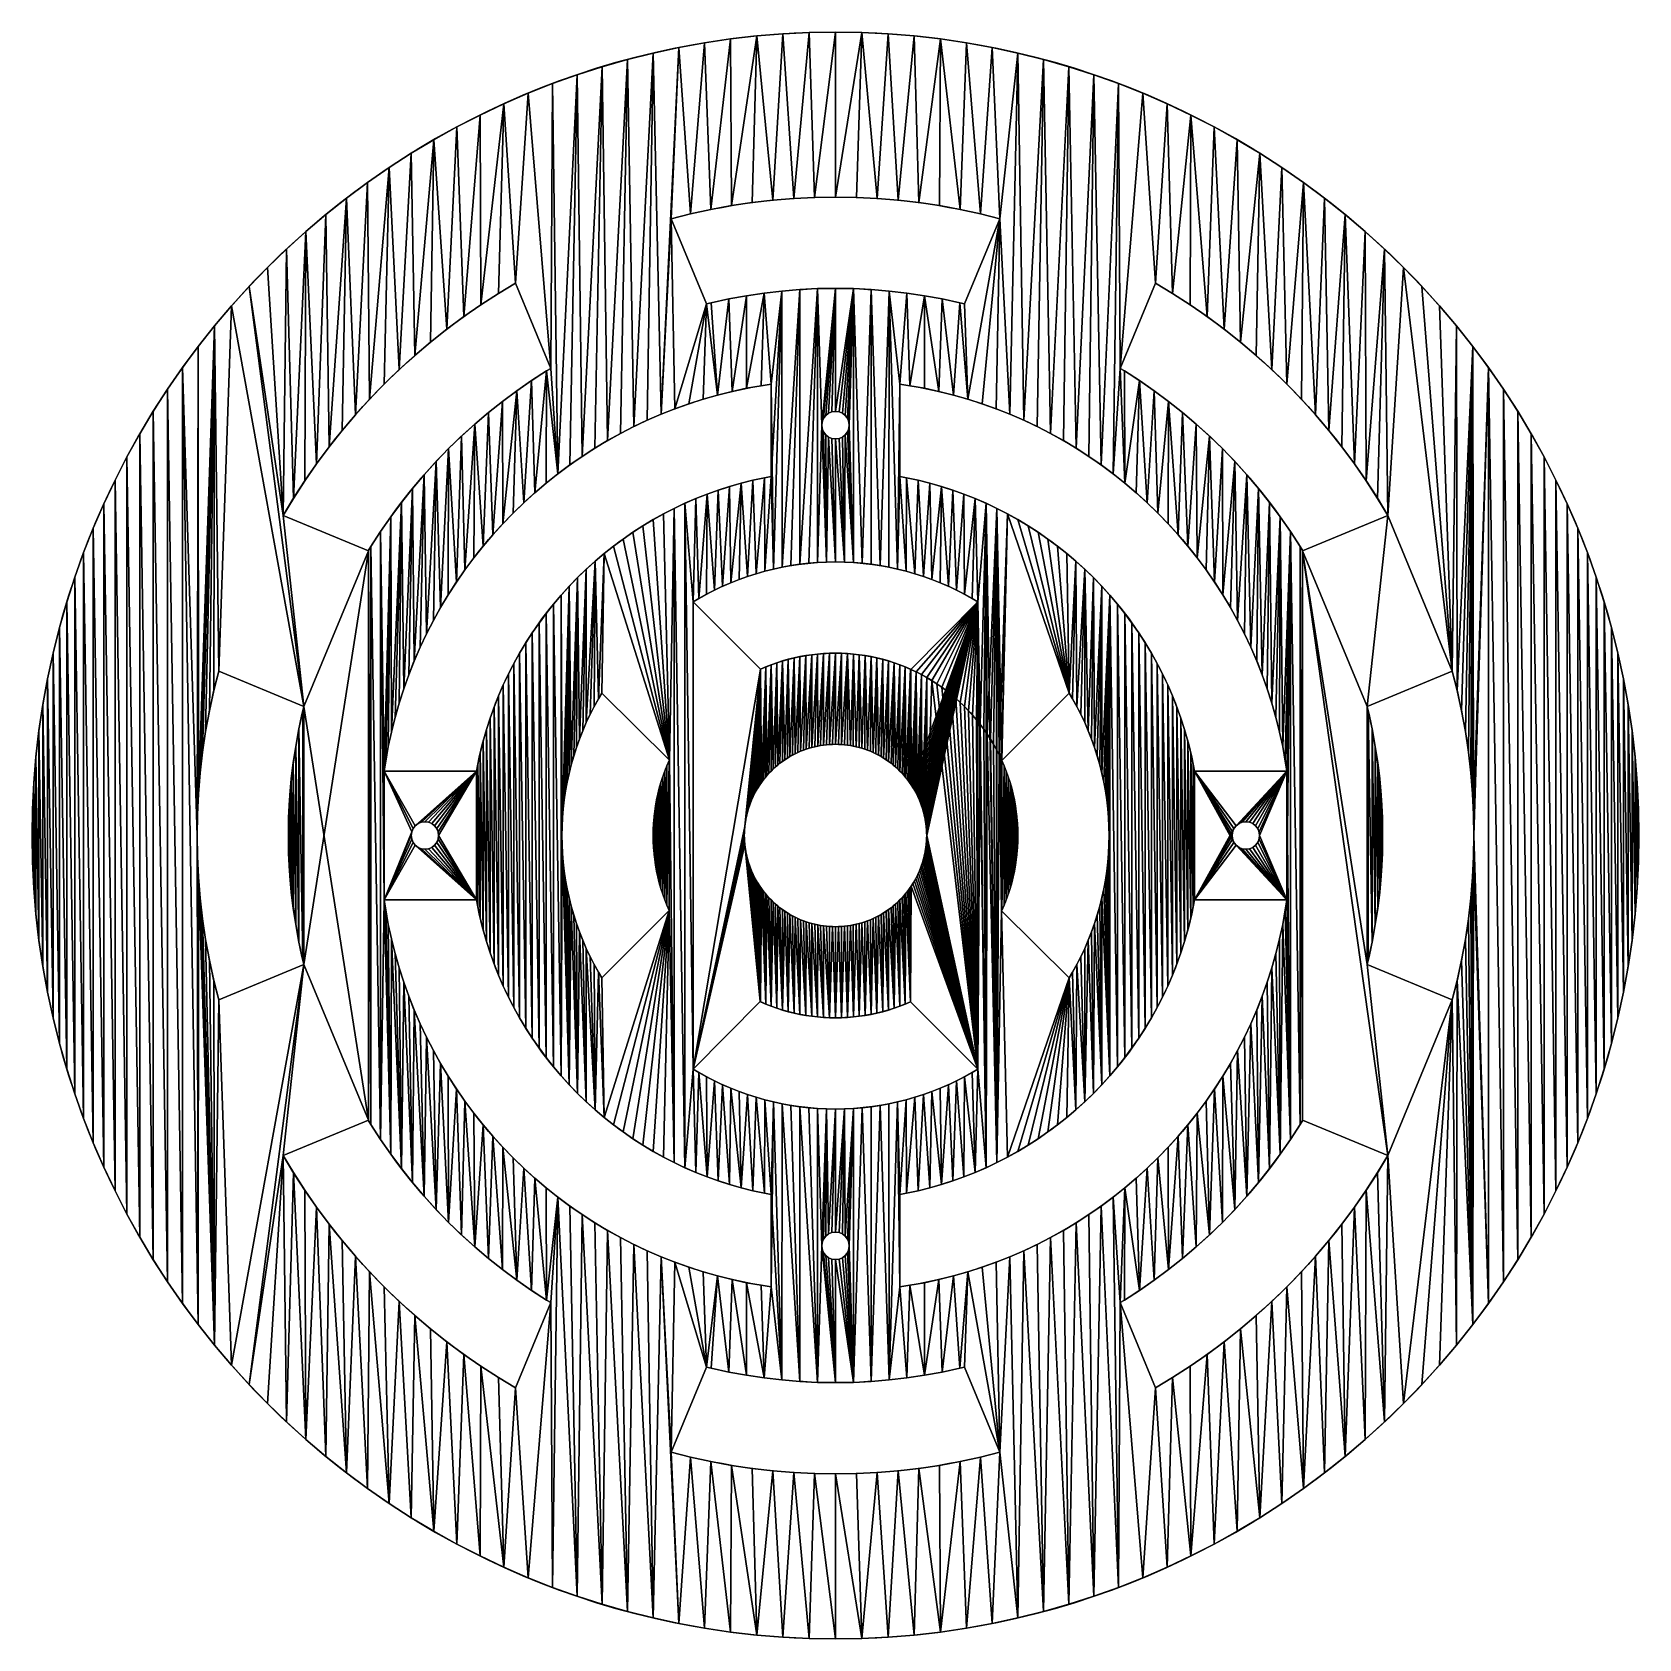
# Model space of a CAD drawing. Extents: x -88 to 88, y -88 to 88.
import ezdxf

# ---------------------------------------------------------------- set-up
doc = ezdxf.new("R2010")
doc.units = 0
doc.header["$MEASUREMENT"] = 0
doc.layers.get('0').update_dxf_attribs({"color": 13, "linetype": 'CONTINUOUS'})

# ---------------------------------------------------------------- blocks, each defined once
blk = doc.blocks.new('FUFO_S2')
for p, q in [((70.91, 174.51), (70.91, 174.51, 2)), ((73.75, 175.02), (73.75, 175.02, 2)), ((76.6, 175.45), (76.6, 175.45, 2)), ((79.46, 175.78), (79.46, 175.78, 2)), ((82.34, 176.01), (82.34, 176.01, 2)), ((85.22, 176.15), (85.22, 176.15, 2)), ((88.1, 176.2), (88.1, 176.2, 2)), ((90.98, 176.15), (90.98, 176.15, 2)), ((93.86, 176.01), (93.86, 176.01, 2)), ((96.74, 175.78), (96.74, 175.78, 2)), ((99.6, 175.45), (99.6, 175.45, 2)), ((102.45, 175.02), (102.45, 175.02, 2)), ((105.29, 174.51), (105.29, 174.51, 2)), ((65.3, 173.2), (65.3, 173.2, 2)), ((68.09, 173.9), (68.09, 173.9, 2)), ((108.11, 173.9), (108.11, 173.9, 2)), ((110.9, 173.2), (110.9, 173.2, 2)), ((59.78, 171.52), (59.78, 171.52, 2)), ((62.53, 172.41), (62.53, 172.41, 2)), ((113.67, 172.41), (113.67, 172.41, 2)), ((116.42, 171.52), (116.42, 171.52, 2)), ((54.39, 169.49), (54.39, 169.49, 2)), ((57.07, 170.55), (57.07, 170.55, 2)), ((119.13, 170.55), (119.13, 170.55, 2)), ((121.81, 169.49), (121.81, 169.49, 2)), ((51.74, 168.35), (51.74, 168.35, 2)), ((124.46, 168.35), (124.46, 168.35, 2)), ((46.57, 165.8), (46.57, 165.8, 2)), ((49.13, 167.11), (49.13, 167.11, 2)), ((127.07, 167.11), (127.07, 167.11, 2)), ((129.63, 165.8), (129.63, 165.8, 2)), ((44.05, 164.4), (44.05, 164.4, 2)), ((132.15, 164.4), (132.15, 164.4, 2)), ((41.58, 162.91), (41.58, 162.91, 2)), ((134.62, 162.91), (134.62, 162.91, 2)), ((39.15, 161.35), (39.15, 161.35, 2)), ((137.05, 161.35), (137.05, 161.35, 2)), ((36.78, 159.71), (36.78, 159.71, 2)), ((139.42, 159.71), (139.42, 159.71, 2)), ((34.47, 157.99), (34.47, 157.99, 2)), ((76.7, 157.17), (76.7, 157.17, 2)), ((78.96, 157.5), (78.96, 157.5, 2)), ((81.24, 157.76), (81.24, 157.76, 2)), ((83.52, 157.95), (83.52, 157.95, 2)), ((85.81, 158.06), (85.81, 158.06, 2)), ((88.1, 158.1), (88.1, 158.1, 2)), ((90.39, 158.06), (90.39, 158.06, 2)), ((92.68, 157.95), (92.68, 157.95, 2)), ((94.96, 157.76), (94.96, 157.76, 2)), ((97.24, 157.5), (97.24, 157.5, 2)), ((99.5, 157.17), (99.5, 157.17, 2)), ((141.73, 157.99), (141.73, 157.99, 2)), ((32.21, 156.2), (32.21, 156.2, 2)), ((73.95, 146.4), (70.08, 155.74)), ((73.95, 146.4, 2), (70.08, 155.74, 2)), ((70.08, 155.74), (70.08, 155.74, 2)), ((72.2, 156.27), (72.2, 156.27, 2)), ((74.44, 156.75), (74.44, 156.75, 2)), ((101.76, 156.75), (101.76, 156.75, 2)), ((102.25, 146.4), (106.12, 155.74)), ((102.25, 146.4, 2), (106.12, 155.74, 2)), ((104, 156.27), (104, 156.27, 2)), ((106.12, 155.74), (106.12, 155.74, 2)), ((143.99, 156.2), (143.99, 156.2, 2)), ((30.01, 154.34), (30.01, 154.34, 2)), ((146.19, 154.34), (146.19, 154.34, 2)), ((27.88, 152.4), (27.88, 152.4, 2)), ((148.32, 152.4), (148.32, 152.4, 2)), ((25.8, 150.4), (25.8, 150.4, 2)), ((150.4, 150.4), (150.4, 150.4, 2)), ((23.8, 148.32), (23.8, 148.32, 2)), ((56.88, 139.33), (53.01, 148.67)), ((56.88, 139.33, 2), (53.01, 148.67, 2)), ((53.01, 148.67), (53.01, 148.67, 2)), ((86.14, 148.07), (86.14, 148.07, 2)), ((88.1, 148.1), (88.1, 148.1, 2)), ((90.06, 148.07), (90.06, 148.07, 2)), ((119.32, 139.33), (123.19, 148.67)), ((119.32, 139.33, 2), (123.19, 148.67, 2)), ((123.19, 148.67), (123.19, 148.67, 2)), ((152.4, 148.32), (152.4, 148.32, 2)), ((49.21, 146.3), (49.21, 146.3, 2)), ((51.14, 147.54), (51.14, 147.54, 2)), ((73.95, 146.4), (73.95, 146.4, 2)), ((74.48, 146.53), (74.48, 146.53, 2)), ((76.39, 146.95), (76.39, 146.95, 2)), ((78.33, 147.3), (78.33, 147.3, 2)), ((80.27, 147.59), (80.27, 147.59, 2)), ((82.22, 147.81), (82.22, 147.81, 2)), ((84.18, 147.97), (84.18, 147.97, 2)), ((92.02, 147.97), (92.02, 147.97, 2)), ((93.98, 147.81), (93.98, 147.81, 2)), ((95.93, 147.59), (95.93, 147.59, 2)), ((97.87, 147.3), (97.87, 147.3, 2)), ((99.81, 146.95), (99.81, 146.95, 2)), ((101.72, 146.53), (101.72, 146.53, 2)), ((102.25, 146.4), (102.25, 146.4, 2)), ((125.06, 147.54), (125.06, 147.54, 2)), ((126.99, 146.3), (126.99, 146.3, 2)), ((21.86, 146.19), (21.86, 146.19, 2)), ((47.33, 145), (47.33, 145, 2)), ((128.87, 145), (128.87, 145, 2)), ((154.34, 146.19), (154.34, 146.19, 2)), ((20, 143.99), (20, 143.99, 2)), ((45.49, 143.63), (45.49, 143.63, 2)), ((130.71, 143.63), (130.71, 143.63, 2)), ((156.2, 143.99), (156.2, 143.99, 2)), ((18.21, 141.73), (18.21, 141.73, 2)), ((43.69, 142.21), (43.69, 142.21, 2)), ((132.51, 142.21), (132.51, 142.21, 2)), ((157.99, 141.73), (157.99, 141.73, 2)), ((16.49, 139.42), (16.49, 139.42, 2)), ((41.95, 140.73), (41.95, 140.73, 2)), ((56.88, 139.33), (56.88, 139.33, 2)), ((119.32, 139.33), (119.32, 139.33, 2)), ((134.25, 140.73), (134.25, 140.73, 2)), ((159.71, 139.42), (159.71, 139.42, 2)), ((38.6, 137.6), (38.6, 137.6, 2)), ((40.25, 139.19), (40.25, 139.19, 2)), ((54.77, 137.99), (54.77, 137.99, 2)), ((56.42, 139.05), (56.42, 139.05, 2)), ((81.03, 127.46), (81.03, 137.59)), ((81.03, 127.46, 2), (81.03, 137.59, 2)), ((81.03, 137.59), (81.03, 137.59, 2)), ((95.17, 137.59), (95.17, 127.46)), ((95.17, 137.59, 2), (95.17, 127.46, 2)), ((95.17, 137.59), (95.17, 137.59, 2)), ((119.78, 139.05), (119.78, 139.05, 2)), ((121.43, 137.99), (121.43, 137.99, 2)), ((135.95, 139.19), (135.95, 139.19, 2)), ((137.6, 137.6), (137.6, 137.6, 2)), ((14.85, 137.05), (14.85, 137.05, 2)), ((37.01, 135.95), (37.01, 135.95, 2)), ((51.57, 135.7), (51.57, 135.7, 2)), ((53.15, 136.87), (53.15, 136.87, 2)), ((73.59, 135.95), (73.59, 135.95, 2)), ((75.16, 136.4), (75.16, 136.4, 2)), ((76.75, 136.79), (76.75, 136.79, 2)), ((78.35, 137.14), (78.35, 137.14, 2)), ((79.96, 137.43), (79.96, 137.43, 2)), ((96.24, 137.43), (96.24, 137.43, 2)), ((97.85, 137.14), (97.85, 137.14, 2)), ((99.45, 136.79), (99.45, 136.79, 2)), ((101.04, 136.4), (101.04, 136.4, 2)), ((102.61, 135.95), (102.61, 135.95, 2)), ((123.05, 136.87), (123.05, 136.87, 2)), ((124.63, 135.7), (124.63, 135.7, 2)), ((139.19, 135.95), (139.19, 135.95, 2)), ((161.35, 137.05), (161.35, 137.05, 2)), ((13.29, 134.62), (13.29, 134.62, 2)), ((35.47, 134.25), (35.47, 134.25, 2)), ((50.04, 134.48), (50.04, 134.48, 2)), ((68.97, 134.29), (68.97, 134.29, 2)), ((70.49, 134.9), (70.49, 134.9, 2)), ((72.03, 135.45), (72.03, 135.45, 2)), ((87.04, 134.16), (87.04, 134.16, 2)), ((87.35, 134.4), (87.35, 134.4, 2)), ((87.71, 134.55), (87.71, 134.55, 2)), ((88.1, 134.6), (88.1, 134.6, 2)), ((88.49, 134.55), (88.49, 134.55, 2)), ((88.85, 134.4), (88.85, 134.4, 2)), ((89.16, 134.16), (89.16, 134.16, 2)), ((104.17, 135.45), (104.17, 135.45, 2)), ((105.71, 134.9), (105.71, 134.9, 2)), ((107.23, 134.29), (107.23, 134.29, 2)), ((126.16, 134.48), (126.16, 134.48, 2)), ((140.73, 134.25), (140.73, 134.25, 2)), ((162.91, 134.62), (162.91, 134.62, 2)), ((11.8, 132.15), (11.8, 132.15, 2)), ((33.99, 132.51), (33.99, 132.51, 2)), ((48.54, 133.21), (48.54, 133.21, 2)), ((64.53, 132.2), (64.53, 132.2, 2)), ((65.99, 132.94), (65.99, 132.94, 2)), ((67.46, 133.64), (67.46, 133.64, 2)), ((86.6, 133.1), (86.6, 133.1, 2)), ((86.65, 133.49), (86.65, 133.49, 2)), ((86.65, 132.71), (86.65, 132.71, 2)), ((86.8, 133.85), (86.8, 133.85, 2)), ((86.8, 132.35), (86.8, 132.35, 2)), ((89.4, 133.85), (89.4, 133.85, 2)), ((89.4, 132.35), (89.4, 132.35, 2)), ((89.55, 133.49), (89.55, 133.49, 2)), ((89.55, 132.71), (89.55, 132.71, 2)), ((89.6, 133.1), (89.6, 133.1, 2)), ((108.74, 133.64), (108.74, 133.64, 2)), ((110.21, 132.94), (110.21, 132.94, 2)), ((111.67, 132.2), (111.67, 132.2, 2)), ((127.66, 133.21), (127.66, 133.21, 2)), ((142.21, 132.51), (142.21, 132.51, 2)), ((32.57, 130.71), (32.57, 130.71, 2)), ((45.67, 130.53), (45.67, 130.53, 2)), ((47.08, 131.89), (47.08, 131.89, 2)), ((61.7, 130.56), (61.7, 130.56, 2)), ((63.1, 131.4), (63.1, 131.4, 2)), ((87.04, 132.04), (87.04, 132.04, 2)), ((87.35, 131.8), (87.35, 131.8, 2)), ((87.71, 131.65), (87.71, 131.65, 2)), ((88.1, 131.6), (88.1, 131.6, 2)), ((88.49, 131.65), (88.49, 131.65, 2)), ((88.85, 131.8), (88.85, 131.8, 2)), ((89.16, 132.04), (89.16, 132.04, 2)), ((113.1, 131.4), (113.1, 131.4, 2)), ((114.5, 130.56), (114.5, 130.56, 2)), ((129.12, 131.89), (129.12, 131.89, 2)), ((130.53, 130.53), (130.53, 130.53, 2)), ((143.63, 130.71), (143.63, 130.71, 2)), ((164.4, 132.15), (164.4, 132.15, 2)), ((10.4, 129.63), (10.4, 129.63, 2)), ((31.2, 128.87), (31.2, 128.87, 2)), ((44.31, 129.12), (44.31, 129.12, 2)), ((58.98, 128.74), (58.98, 128.74, 2)), ((60.32, 129.67), (60.32, 129.67, 2)), ((115.88, 129.67), (115.88, 129.67, 2)), ((117.22, 128.74), (117.22, 128.74, 2)), ((131.89, 129.12), (131.89, 129.12, 2)), ((145, 128.87), (145, 128.87, 2)), ((165.8, 129.63), (165.8, 129.63, 2)), ((9.09, 127.07), (9.09, 127.07, 2)), ((29.9, 126.99), (29.9, 126.99, 2)), ((42.99, 127.66), (42.99, 127.66, 2)), ((57.66, 127.77), (57.66, 127.77, 2)), ((79.02, 127.06), (79.02, 127.06, 2)), ((80.3, 127.33), (80.3, 127.33, 2)), ((81.03, 127.46), (81.03, 127.46, 2)), ((95.17, 127.46), (95.17, 127.46, 2)), ((95.9, 127.33), (95.9, 127.33, 2)), ((97.18, 127.06), (97.18, 127.06, 2)), ((118.54, 127.77), (118.54, 127.77, 2)), ((133.21, 127.66), (133.21, 127.66, 2)), ((146.3, 126.99), (146.3, 126.99, 2)), ((167.11, 127.07), (167.11, 127.07, 2)), ((41.72, 126.16), (41.72, 126.16, 2)), ((55.13, 125.69), (55.13, 125.69, 2)), ((56.38, 126.75), (56.38, 126.75, 2)), ((74.01, 125.54), (74.01, 125.54, 2)), ((75.24, 125.98), (75.24, 125.98, 2)), ((76.49, 126.38), (76.49, 126.38, 2)), ((77.75, 126.74), (77.75, 126.74, 2)), ((98.45, 126.74), (98.45, 126.74, 2)), ((99.71, 126.38), (99.71, 126.38, 2)), ((100.96, 125.98), (100.96, 125.98, 2)), ((102.19, 125.54), (102.19, 125.54, 2)), ((119.82, 126.75), (119.82, 126.75, 2)), ((121.07, 125.69), (121.07, 125.69, 2)), ((134.48, 126.16), (134.48, 126.16, 2)), ((7.85, 124.46), (7.85, 124.46, 2)), ((28.66, 125.06), (28.66, 125.06, 2)), ((40.5, 124.63), (40.5, 124.63, 2)), ((52.74, 123.46), (52.74, 123.46, 2)), ((53.92, 124.59), (53.92, 124.59, 2)), ((69.24, 123.38), (69.24, 123.38, 2)), ((70.41, 123.97), (70.41, 123.97, 2)), ((71.59, 124.53), (71.59, 124.53, 2)), ((72.79, 125.06), (72.79, 125.06, 2)), ((103.41, 125.06), (103.41, 125.06, 2)), ((104.61, 124.53), (104.61, 124.53, 2)), ((105.79, 123.97), (105.79, 123.97, 2)), ((106.96, 123.38), (106.96, 123.38, 2)), ((122.28, 124.59), (122.28, 124.59, 2)), ((123.46, 123.46), (123.46, 123.46, 2)), ((135.7, 124.63), (135.7, 124.63, 2)), ((147.54, 125.06), (147.54, 125.06, 2)), ((168.35, 124.46), (168.35, 124.46, 2)), ((6.71, 121.81), (6.71, 121.81, 2)), ((36.87, 119.32), (27.53, 123.19)), ((36.87, 119.32, 2), (27.53, 123.19, 2)), ((27.53, 123.19), (27.53, 123.19, 2)), ((39.33, 123.05), (39.33, 123.05, 2)), ((51.61, 122.28), (51.61, 122.28, 2)), ((66.98, 122.07), (66.98, 122.07, 2)), ((68.1, 122.74), (68.1, 122.74, 2)), ((108.1, 122.74), (108.1, 122.74, 2)), ((109.22, 122.07), (109.22, 122.07, 2)), ((124.59, 122.28), (124.59, 122.28, 2)), ((136.87, 123.05), (136.87, 123.05, 2)), ((139.33, 119.32), (148.67, 123.19)), ((139.33, 119.32, 2), (148.67, 123.19, 2)), ((148.67, 123.19), (148.67, 123.19, 2)), ((169.49, 121.81), (169.49, 121.81, 2)), ((38.21, 121.43), (38.21, 121.43, 2)), ((49.45, 119.82), (49.45, 119.82, 2)), ((50.51, 121.07), (50.51, 121.07, 2)), ((63.75, 119.83), (63.75, 119.83, 2)), ((64.8, 120.61), (64.8, 120.61, 2)), ((65.88, 121.36), (65.88, 121.36, 2)), ((110.32, 121.36), (110.32, 121.36, 2)), ((111.4, 120.61), (111.4, 120.61, 2)), ((112.45, 119.83), (112.45, 119.83, 2)), ((125.69, 121.07), (125.69, 121.07, 2)), ((126.75, 119.82), (126.75, 119.82, 2)), ((137.99, 121.43), (137.99, 121.43, 2)), ((5.65, 119.13), (5.65, 119.13, 2)), ((36.87, 119.32), (36.87, 119.32, 2)), ((37.15, 119.78), (37.15, 119.78, 2)), ((48.43, 118.54), (48.43, 118.54, 2)), ((61.73, 118.17), (61.73, 118.17, 2)), ((62.72, 119.02), (62.72, 119.02, 2)), ((87.12, 118.08), (87.12, 118.08, 2)), ((88.1, 118.1), (88.1, 118.1, 2)), ((89.08, 118.08), (89.08, 118.08, 2)), ((113.48, 119.02), (113.48, 119.02, 2)), ((114.47, 118.17), (114.47, 118.17, 2)), ((127.77, 118.54), (127.77, 118.54, 2)), ((139.05, 119.78), (139.05, 119.78, 2)), ((139.33, 119.32), (139.33, 119.32, 2)), ((170.55, 119.13), (170.55, 119.13, 2)), ((4.68, 116.42), (4.68, 116.42, 2)), ((47.46, 117.22), (47.46, 117.22, 2)), ((59.82, 116.38), (59.82, 116.38, 2)), ((60.76, 117.29), (60.76, 117.29, 2)), ((78.46, 116.51), (78.46, 116.51, 2)), ((79.39, 116.81), (79.39, 116.81, 2)), ((80.34, 117.08), (80.34, 117.08, 2)), ((81.29, 117.32), (81.29, 117.32, 2)), ((82.25, 117.52), (82.25, 117.52, 2)), ((83.21, 117.7), (83.21, 117.7, 2)), ((84.18, 117.84), (84.18, 117.84, 2)), ((85.16, 117.96), (85.16, 117.96, 2)), ((86.14, 118.04), (86.14, 118.04, 2)), ((90.06, 118.04), (90.06, 118.04, 2)), ((91.04, 117.96), (91.04, 117.96, 2)), ((92.02, 117.84), (92.02, 117.84, 2)), ((92.99, 117.7), (92.99, 117.7, 2)), ((93.95, 117.52), (93.95, 117.52, 2)), ((94.91, 117.32), (94.91, 117.32, 2)), ((95.86, 117.08), (95.86, 117.08, 2)), ((96.81, 116.81), (96.81, 116.81, 2)), ((97.74, 116.51), (97.74, 116.51, 2)), ((115.44, 117.29), (115.44, 117.29, 2)), ((116.38, 116.38), (116.38, 116.38, 2)), ((128.74, 117.22), (128.74, 117.22, 2)), ((171.52, 116.42), (171.52, 116.42, 2)), ((46.53, 115.88), (46.53, 115.88, 2)), ((58.91, 115.44), (58.91, 115.44, 2)), ((73.96, 114.56), (73.96, 114.56, 2)), ((74.83, 115.01), (74.83, 115.01, 2)), ((75.72, 115.43), (75.72, 115.43, 2)), ((76.62, 115.82), (76.62, 115.82, 2)), ((77.53, 116.18), (77.53, 116.18, 2)), ((98.67, 116.18), (98.67, 116.18, 2)), ((99.58, 115.82), (99.58, 115.82, 2)), ((100.48, 115.43), (100.48, 115.43, 2)), ((101.37, 115.01), (101.37, 115.01, 2)), ((102.24, 114.56), (102.24, 114.56, 2)), ((117.29, 115.44), (117.29, 115.44, 2)), ((129.67, 115.88), (129.67, 115.88, 2)), ((3.79, 113.67), (3.79, 113.67, 2)), ((44.8, 113.1), (44.8, 113.1, 2)), ((45.64, 114.5), (45.64, 114.5, 2)), ((57.18, 113.48), (57.18, 113.48, 2)), ((58.03, 114.47), (58.03, 114.47, 2)), ((79.87, 106.33), (72.49, 113.71)), ((79.87, 106.33, 2), (72.49, 113.71, 2)), ((72.49, 113.71), (72.49, 113.71, 2)), ((73.1, 114.08), (73.1, 114.08, 2)), ((96.35, 106.32), (103.71, 113.71)), ((96.35, 106.32, 2), (103.71, 113.71, 2)), ((103.1, 114.08), (103.1, 114.08, 2)), ((103.71, 113.71), (103.71, 113.71, 2)), ((118.17, 114.47), (118.17, 114.47, 2)), ((119.02, 113.48), (119.02, 113.48, 2)), ((130.56, 114.5), (130.56, 114.5, 2)), ((131.4, 113.1), (131.4, 113.1, 2)), ((172.41, 113.67), (172.41, 113.67, 2)), ((44, 111.67), (44, 111.67, 2)), ((55.59, 111.4), (55.59, 111.4, 2)), ((56.37, 112.45), (56.37, 112.45, 2)), ((119.83, 112.45), (119.83, 112.45, 2)), ((120.61, 111.4), (120.61, 111.4, 2)), ((132.2, 111.67), (132.2, 111.67, 2)), ((3, 110.9), (3, 110.9, 2)), ((43.26, 110.21), (43.26, 110.21, 2)), ((54.84, 110.32), (54.84, 110.32, 2)), ((121.36, 110.32), (121.36, 110.32, 2)), ((132.94, 110.21), (132.94, 110.21, 2)), ((173.2, 110.9), (173.2, 110.9, 2)), ((2.3, 108.11), (2.3, 108.11, 2)), ((42.56, 108.74), (42.56, 108.74, 2)), ((53.46, 108.1), (53.46, 108.1, 2)), ((54.13, 109.22), (54.13, 109.22, 2)), ((83.56, 107.58), (83.56, 107.58, 2)), ((84.2, 107.72), (84.2, 107.72, 2)), ((84.84, 107.83), (84.84, 107.83, 2)), ((85.49, 107.93), (85.49, 107.93, 2)), ((86.14, 108), (86.14, 108, 2)), ((86.79, 108.06), (86.79, 108.06, 2)), ((87.44, 108.09), (87.44, 108.09, 2)), ((88.1, 108.1), (88.1, 108.1, 2)), ((88.75, 108.09), (88.75, 108.09, 2)), ((89.41, 108.06), (89.41, 108.06, 2)), ((90.06, 108), (90.06, 108, 2)), ((90.71, 107.93), (90.71, 107.93, 2)), ((91.36, 107.83), (91.36, 107.83, 2)), ((92, 107.72), (92, 107.72, 2)), ((92.64, 107.58), (92.64, 107.58, 2)), ((122.07, 109.22), (122.07, 109.22, 2)), ((122.74, 108.1), (122.74, 108.1, 2)), ((133.64, 108.74), (133.64, 108.74, 2)), ((173.9, 108.11), (173.9, 108.11, 2)), ((29.8, 102.25), (20.46, 106.12)), ((29.8, 102.25, 2), (20.46, 106.12, 2)), ((20.46, 106.12), (20.46, 106.12, 2)), ((41.91, 107.23), (41.91, 107.23, 2)), ((52.23, 105.79), (52.23, 105.79, 2)), ((52.82, 106.96), (52.82, 106.96, 2)), ((79.87, 106.33), (79.87, 106.33, 2)), ((80.45, 106.58), (80.45, 106.58, 2)), ((81.05, 106.82), (81.05, 106.82, 2)), ((81.67, 107.04), (81.67, 107.04, 2)), ((82.29, 107.24), (82.29, 107.24, 2)), ((82.92, 107.42), (82.92, 107.42, 2)), ((93.28, 107.42), (93.28, 107.42, 2)), ((93.9, 107.24), (93.9, 107.24, 2)), ((94.53, 107.04), (94.53, 107.04, 2)), ((95.14, 106.82), (95.14, 106.82, 2)), ((95.75, 106.58), (95.75, 106.58, 2)), ((96.33, 106.33), (96.33, 106.33, 2)), ((96.35, 106.32), (96.35, 106.32, 2)), ((123.38, 106.96), (123.38, 106.96, 2)), ((123.97, 105.79), (123.97, 105.79, 2)), ((134.29, 107.23), (134.29, 107.23, 2)), ((146.4, 102.25), (155.74, 106.12)), ((146.4, 102.25, 2), (155.74, 106.12, 2)), ((155.74, 106.12), (155.74, 106.12, 2)), ((1.69, 105.29), (1.69, 105.29, 2)), ((19.93, 104), (19.93, 104, 2)), ((40.75, 104.17), (40.75, 104.17, 2)), ((41.3, 105.71), (41.3, 105.71, 2)), ((51.67, 104.61), (51.67, 104.61, 2)), ((124.53, 104.61), (124.53, 104.61, 2)), ((134.9, 105.71), (134.9, 105.71, 2)), ((135.45, 104.17), (135.45, 104.17, 2)), ((156.27, 104), (156.27, 104, 2)), ((174.51, 105.29), (174.51, 105.29, 2)), ((1.18, 102.45), (1.18, 102.45, 2)), ((29.8, 102.25), (29.8, 102.25, 2)), ((40.25, 102.61), (40.25, 102.61, 2)), ((51.14, 103.41), (51.14, 103.41, 2)), ((61.64, 102.24), (61.64, 102.24, 2)), ((62.12, 103.1), (62.12, 103.1, 2)), ((69.88, 96.35), (62.49, 103.71)), ((69.88, 96.35, 2), (62.49, 103.71, 2)), ((62.49, 103.71), (62.49, 103.71, 2)), ((106.33, 96.33), (113.71, 103.71)), ((106.33, 96.33, 2), (113.71, 103.71, 2)), ((113.71, 103.71), (113.71, 103.71, 2)), ((114.08, 103.1), (114.08, 103.1, 2)), ((114.56, 102.24), (114.56, 102.24, 2)), ((125.06, 103.41), (125.06, 103.41, 2)), ((135.95, 102.61), (135.95, 102.61, 2)), ((146.4, 102.25), (146.4, 102.25, 2)), ((175.02, 102.45), (175.02, 102.45, 2)), ((19.45, 101.76), (19.45, 101.76, 2)), ((29.67, 101.72), (29.67, 101.72, 2)), ((39.8, 101.04), (39.8, 101.04, 2)), ((50.22, 100.96), (50.22, 100.96, 2)), ((50.66, 102.19), (50.66, 102.19, 2)), ((60.77, 100.48), (60.77, 100.48, 2)), ((61.19, 101.37), (61.19, 101.37, 2)), ((115.01, 101.37), (115.01, 101.37, 2)), ((115.43, 100.48), (115.43, 100.48, 2)), ((125.54, 102.19), (125.54, 102.19, 2)), ((125.98, 100.96), (125.98, 100.96, 2)), ((136.4, 101.04), (136.4, 101.04, 2)), ((146.53, 101.72), (146.53, 101.72, 2)), ((156.75, 101.76), (156.75, 101.76, 2)), ((0.75, 99.6), (0.75, 99.6, 2)), ((19.03, 99.5), (19.03, 99.5, 2)), ((29.25, 99.81), (29.25, 99.81, 2)), ((39.41, 99.45), (39.41, 99.45, 2)), ((49.82, 99.71), (49.82, 99.71, 2)), ((60.38, 99.58), (60.38, 99.58, 2)), ((115.82, 99.58), (115.82, 99.58, 2)), ((126.38, 99.71), (126.38, 99.71, 2)), ((136.79, 99.45), (136.79, 99.45, 2)), ((146.95, 99.81), (146.95, 99.81, 2)), ((157.17, 99.5), (157.17, 99.5, 2)), ((175.45, 99.6), (175.45, 99.6, 2)), ((18.7, 97.24), (18.7, 97.24, 2)), ((28.9, 97.87), (28.9, 97.87, 2)), ((39.06, 97.85), (39.06, 97.85, 2)), ((49.14, 97.18), (49.14, 97.18, 2)), ((49.46, 98.45), (49.46, 98.45, 2)), ((59.69, 97.74), (59.69, 97.74, 2)), ((60.02, 98.67), (60.02, 98.67, 2)), ((83.39, 96.92), (83.39, 96.92, 2)), ((83.68, 97.07), (83.68, 97.07, 2)), ((83.97, 97.21), (83.97, 97.21, 2)), ((84.27, 97.34), (84.27, 97.34, 2)), ((84.58, 97.46), (84.58, 97.46, 2)), ((84.89, 97.57), (84.89, 97.57, 2)), ((85.2, 97.67), (85.2, 97.67, 2)), ((85.51, 97.76), (85.51, 97.76, 2)), ((85.83, 97.84), (85.83, 97.84, 2)), ((86.15, 97.91), (86.15, 97.91, 2)), ((86.47, 97.97), (86.47, 97.97, 2)), ((86.79, 98.01), (86.79, 98.01, 2)), ((87.12, 98.05), (87.12, 98.05, 2)), ((87.45, 98.08), (87.45, 98.08, 2)), ((87.77, 98.09), (87.77, 98.09, 2)), ((88.1, 98.1), (88.1, 98.1, 2)), ((88.43, 98.09), (88.43, 98.09, 2)), ((88.75, 98.08), (88.75, 98.08, 2)), ((89.08, 98.05), (89.08, 98.05, 2)), ((89.41, 98.01), (89.41, 98.01, 2)), ((89.73, 97.97), (89.73, 97.97, 2)), ((90.05, 97.91), (90.05, 97.91, 2)), ((90.37, 97.84), (90.37, 97.84, 2)), ((90.69, 97.76), (90.69, 97.76, 2)), ((91, 97.67), (91, 97.67, 2)), ((91.31, 97.57), (91.31, 97.57, 2)), ((91.62, 97.46), (91.62, 97.46, 2)), ((91.93, 97.34), (91.93, 97.34, 2)), ((92.23, 97.21), (92.23, 97.21, 2)), ((92.52, 97.07), (92.52, 97.07, 2)), ((92.81, 96.92), (92.81, 96.92, 2)), ((116.18, 98.67), (116.18, 98.67, 2)), ((116.51, 97.74), (116.51, 97.74, 2)), ((126.74, 98.45), (126.74, 98.45, 2)), ((127.06, 97.18), (127.06, 97.18, 2)), ((137.14, 97.85), (137.14, 97.85, 2)), ((147.3, 97.87), (147.3, 97.87, 2)), ((157.5, 97.24), (157.5, 97.24, 2)), ((0.42, 96.74), (0.42, 96.74, 2)), ((28.61, 95.93), (28.61, 95.93, 2)), ((48.74, 95.17), (38.61, 95.17)), ((48.74, 95.17, 2), (38.61, 95.17, 2)), ((38.61, 95.17), (38.61, 95.17, 2)), ((38.77, 96.24), (38.77, 96.24, 2)), ((48.74, 95.17), (48.74, 95.17, 2)), ((48.87, 95.9), (48.87, 95.9, 2)), ((59.12, 95.86), (59.12, 95.86, 2)), ((59.39, 96.81), (59.39, 96.81, 2)), ((69.62, 95.75), (69.62, 95.75, 2)), ((69.87, 96.33), (69.87, 96.33, 2)), ((69.88, 96.35), (69.88, 96.35, 2)), ((81.03, 95.17), (81.03, 95.17, 2)), ((81.26, 95.4), (81.26, 95.4, 2)), ((81.51, 95.62), (81.51, 95.62, 2)), ((81.76, 95.83), (81.76, 95.83, 2)), ((82.01, 96.03), (82.01, 96.03, 2)), ((82.28, 96.23), (82.28, 96.23, 2)), ((82.54, 96.41), (82.54, 96.41, 2)), ((82.82, 96.59), (82.82, 96.59, 2)), ((83.1, 96.76), (83.1, 96.76, 2)), ((93.1, 96.76), (93.1, 96.76, 2)), ((93.38, 96.59), (93.38, 96.59, 2)), ((93.66, 96.41), (93.66, 96.41, 2)), ((93.92, 96.23), (93.92, 96.23, 2)), ((94.19, 96.03), (94.19, 96.03, 2)), ((94.44, 95.83), (94.44, 95.83, 2)), ((94.69, 95.62), (94.69, 95.62, 2)), ((94.94, 95.4), (94.94, 95.4, 2)), ((95.17, 95.17), (95.17, 95.17, 2)), ((106.33, 96.33), (106.33, 96.33, 2)), ((106.58, 95.75), (106.58, 95.75, 2)), ((116.81, 96.81), (116.81, 96.81, 2)), ((117.08, 95.86), (117.08, 95.86, 2)), ((127.33, 95.9), (127.33, 95.9, 2)), ((127.46, 95.17), (137.59, 95.17)), ((127.46, 95.17, 2), (137.59, 95.17, 2)), ((127.46, 95.17), (127.46, 95.17, 2)), ((137.43, 96.24), (137.43, 96.24, 2)), ((137.59, 95.17), (137.59, 95.17, 2)), ((147.59, 95.93), (147.59, 95.93, 2)), ((175.78, 96.74), (175.78, 96.74, 2)), ((0.19, 93.86), (0.19, 93.86, 2)), ((18.44, 94.96), (18.44, 94.96, 2)), ((28.39, 93.98), (28.39, 93.98, 2)), ((58.68, 93.95), (58.68, 93.95, 2)), ((58.88, 94.91), (58.88, 94.91, 2)), ((68.96, 93.9), (68.96, 93.9, 2)), ((69.16, 94.53), (69.16, 94.53, 2)), ((69.38, 95.14), (69.38, 95.14, 2)), ((79.79, 93.66), (79.79, 93.66, 2)), ((79.97, 93.92), (79.97, 93.92, 2)), ((80.17, 94.19), (80.17, 94.19, 2)), ((80.37, 94.44), (80.37, 94.44, 2)), ((80.58, 94.69), (80.58, 94.69, 2)), ((80.8, 94.94), (80.8, 94.94, 2)), ((95.4, 94.94), (95.4, 94.94, 2)), ((95.62, 94.69), (95.62, 94.69, 2)), ((95.83, 94.44), (95.83, 94.44, 2)), ((96.03, 94.19), (96.03, 94.19, 2)), ((96.23, 93.92), (96.23, 93.92, 2)), ((96.41, 93.66), (96.41, 93.66, 2)), ((106.82, 95.15), (106.82, 95.15, 2)), ((107.04, 94.53), (107.04, 94.53, 2)), ((107.24, 93.91), (107.24, 93.91, 2)), ((117.32, 94.91), (117.32, 94.91, 2)), ((117.52, 93.95), (117.52, 93.95, 2)), ((147.81, 93.98), (147.81, 93.98, 2)), ((157.76, 94.96), (157.76, 94.96, 2)), ((176.01, 93.86), (176.01, 93.86, 2)), ((18.25, 92.68), (18.25, 92.68, 2)), ((28.23, 92.02), (28.23, 92.02, 2)), ((58.36, 92.02), (58.36, 92.02, 2)), ((58.5, 92.99), (58.5, 92.99, 2)), ((68.48, 92), (68.48, 92, 2)), ((68.62, 92.64), (68.62, 92.64, 2)), ((68.78, 93.28), (68.78, 93.28, 2)), ((78.86, 91.93), (78.86, 91.93, 2)), ((78.99, 92.23), (78.99, 92.23, 2)), ((79.13, 92.52), (79.13, 92.52, 2)), ((79.28, 92.81), (79.28, 92.81, 2)), ((79.44, 93.1), (79.44, 93.1, 2)), ((79.61, 93.38), (79.61, 93.38, 2)), ((96.59, 93.38), (96.59, 93.38, 2)), ((96.76, 93.1), (96.76, 93.1, 2)), ((96.92, 92.81), (96.92, 92.81, 2)), ((97.07, 92.52), (97.07, 92.52, 2)), ((97.21, 92.23), (97.21, 92.23, 2)), ((97.34, 91.93), (97.34, 91.93, 2)), ((107.42, 93.28), (107.42, 93.28, 2)), ((107.58, 92.64), (107.58, 92.64, 2)), ((107.72, 92), (107.72, 92, 2)), ((117.7, 92.99), (117.7, 92.99, 2)), ((117.84, 92.02), (117.84, 92.02, 2)), ((147.97, 92.02), (147.97, 92.02, 2)), ((157.95, 92.68), (157.95, 92.68, 2)), ((0.05, 90.98), (0.05, 90.98, 2)), ((18.14, 90.39), (18.14, 90.39, 2)), ((28.13, 90.06), (28.13, 90.06, 2)), ((58.16, 90.06), (58.16, 90.06, 2)), ((58.24, 91.04), (58.24, 91.04, 2)), ((68.2, 90.06), (68.2, 90.06, 2)), ((68.27, 90.71), (68.27, 90.71, 2)), ((68.37, 91.36), (68.37, 91.36, 2)), ((78.29, 90.05), (78.29, 90.05, 2)), ((78.36, 90.37), (78.36, 90.37, 2)), ((78.44, 90.69), (78.44, 90.69, 2)), ((78.53, 91), (78.53, 91, 2)), ((78.63, 91.31), (78.63, 91.31, 2)), ((78.74, 91.62), (78.74, 91.62, 2)), ((97.46, 91.62), (97.46, 91.62, 2)), ((97.57, 91.31), (97.57, 91.31, 2)), ((97.67, 91), (97.67, 91, 2)), ((97.76, 90.69), (97.76, 90.69, 2)), ((97.84, 90.37), (97.84, 90.37, 2)), ((97.91, 90.05), (97.91, 90.05, 2)), ((107.83, 91.36), (107.83, 91.36, 2)), ((107.93, 90.71), (107.93, 90.71, 2)), ((108, 90.06), (108, 90.06, 2)), ((117.96, 91.04), (117.96, 91.04, 2)), ((118.04, 90.06), (118.04, 90.06, 2)), ((148.07, 90.06), (148.07, 90.06, 2)), ((158.06, 90.39), (158.06, 90.39, 2)), ((176.15, 90.98), (176.15, 90.98, 2)), ((0, 88.1), (0, 88.1, 2)), ((41.63, 88.49), (41.63, 88.49, 2)), ((41.78, 88.85), (41.78, 88.85, 2)), ((42.02, 89.16), (42.02, 89.16, 2)), ((42.33, 89.4), (42.33, 89.4, 2)), ((42.69, 89.55), (42.69, 89.55, 2)), ((43.08, 89.6), (43.08, 89.6, 2)), ((43.47, 89.55), (43.47, 89.55, 2)), ((43.83, 89.4), (43.83, 89.4, 2)), ((44.14, 89.16), (44.14, 89.16, 2)), ((44.38, 88.85), (44.38, 88.85, 2)), ((44.53, 88.49), (44.53, 88.49, 2)), ((58.12, 89.08), (58.12, 89.08, 2)), ((68.11, 88.75), (68.11, 88.75, 2)), ((68.14, 89.41), (68.14, 89.41, 2)), ((78.11, 88.43), (78.11, 88.43, 2)), ((78.12, 88.75), (78.12, 88.75, 2)), ((78.15, 89.08), (78.15, 89.08, 2)), ((78.19, 89.41), (78.19, 89.41, 2)), ((78.23, 89.73), (78.23, 89.73, 2)), ((97.97, 89.73), (97.97, 89.73, 2)), ((98.01, 89.41), (98.01, 89.41, 2)), ((98.05, 89.08), (98.05, 89.08, 2)), ((98.08, 88.75), (98.08, 88.75, 2)), ((98.09, 88.43), (98.09, 88.43, 2)), ((108.06, 89.41), (108.06, 89.41, 2)), ((108.09, 88.76), (108.09, 88.76, 2)), ((108.1, 88.1), (108.1, 88.1, 2)), ((118.08, 89.08), (118.08, 89.08, 2)), ((131.6, 88.1), (131.6, 88.1, 2)), ((131.65, 88.49), (131.65, 88.49, 2)), ((131.8, 88.85), (131.8, 88.85, 2)), ((132.04, 89.16), (132.04, 89.16, 2)), ((132.35, 89.4), (132.35, 89.4, 2)), ((132.71, 89.55), (132.71, 89.55, 2)), ((133.1, 89.6), (133.1, 89.6, 2)), ((133.49, 89.55), (133.49, 89.55, 2)), ((133.85, 89.4), (133.85, 89.4, 2)), ((134.16, 89.16), (134.16, 89.16, 2)), ((134.4, 88.85), (134.4, 88.85, 2)), ((134.55, 88.49), (134.55, 88.49, 2)), ((134.6, 88.1), (134.6, 88.1, 2)), ((18.1, 88.1), (18.1, 88.1, 2)), ((28.1, 88.1), (28.1, 88.1, 2)), ((41.58, 88.1), (41.58, 88.1, 2)), ((41.63, 87.71), (41.63, 87.71, 2)), ((41.78, 87.35), (41.78, 87.35, 2)), ((42.02, 87.04), (42.02, 87.04, 2)), ((42.33, 86.8), (42.33, 86.8, 2)), ((42.69, 86.65), (42.69, 86.65, 2)), ((43.08, 86.6), (43.08, 86.6, 2)), ((43.47, 86.65), (43.47, 86.65, 2)), ((43.83, 86.8), (43.83, 86.8, 2)), ((44.14, 87.04), (44.14, 87.04, 2)), ((44.38, 87.35), (44.38, 87.35, 2)), ((44.53, 87.71), (44.53, 87.71, 2)), ((44.58, 88.1), (44.58, 88.1, 2)), ((58.1, 88.1), (58.1, 88.1, 2)), ((58.12, 87.12), (58.12, 87.12, 2)), ((68.1, 88.1), (68.1, 88.1, 2)), ((68.11, 87.44), (68.11, 87.44, 2)), ((68.14, 86.79), (68.14, 86.79, 2)), ((78.1, 88.1), (78.1, 88.1, 2)), ((78.11, 87.77), (78.11, 87.77, 2)), ((78.12, 87.45), (78.12, 87.45, 2)), ((78.15, 87.12), (78.15, 87.12, 2)), ((78.19, 86.79), (78.19, 86.79, 2)), ((78.23, 86.47), (78.23, 86.47, 2)), ((97.97, 86.47), (97.97, 86.47, 2)), ((98.01, 86.79), (98.01, 86.79, 2)), ((98.05, 87.12), (98.05, 87.12, 2)), ((98.08, 87.45), (98.08, 87.45, 2)), ((98.09, 87.77), (98.09, 87.77, 2)), ((98.1, 88.1), (98.1, 88.1, 2)), ((108.06, 86.79), (108.06, 86.79, 2)), ((108.09, 87.45), (108.09, 87.45, 2)), ((118.08, 87.12), (118.08, 87.12, 2)), ((118.1, 88.1), (118.1, 88.1, 2)), ((131.65, 87.71), (131.65, 87.71, 2)), ((131.8, 87.35), (131.8, 87.35, 2)), ((132.04, 87.04), (132.04, 87.04, 2)), ((132.35, 86.8), (132.35, 86.8, 2)), ((132.71, 86.65), (132.71, 86.65, 2)), ((133.1, 86.6), (133.1, 86.6, 2)), ((133.49, 86.65), (133.49, 86.65, 2)), ((133.85, 86.8), (133.85, 86.8, 2)), ((134.16, 87.04), (134.16, 87.04, 2)), ((134.4, 87.35), (134.4, 87.35, 2)), ((134.55, 87.71), (134.55, 87.71, 2)), ((148.1, 88.1), (148.1, 88.1, 2)), ((158.1, 88.1), (158.1, 88.1, 2)), ((176.2, 88.1), (176.2, 88.1, 2)), ((0.05, 85.22), (0.05, 85.22, 2)), ((18.14, 85.81), (18.14, 85.81, 2)), ((28.13, 86.14), (28.13, 86.14, 2)), ((58.16, 86.14), (58.16, 86.14, 2)), ((58.24, 85.16), (58.24, 85.16, 2)), ((68.2, 86.14), (68.2, 86.14, 2)), ((68.27, 85.49), (68.27, 85.49, 2)), ((68.37, 84.84), (68.37, 84.84, 2)), ((78.29, 86.15), (78.29, 86.15, 2)), ((78.36, 85.83), (78.36, 85.83, 2)), ((78.44, 85.51), (78.44, 85.51, 2)), ((78.53, 85.2), (78.53, 85.2, 2)), ((78.63, 84.89), (78.63, 84.89, 2)), ((78.74, 84.58), (78.74, 84.58, 2)), ((97.46, 84.58), (97.46, 84.58, 2)), ((97.57, 84.89), (97.57, 84.89, 2)), ((97.67, 85.2), (97.67, 85.2, 2)), ((97.76, 85.51), (97.76, 85.51, 2)), ((97.84, 85.83), (97.84, 85.83, 2)), ((97.91, 86.15), (97.91, 86.15, 2)), ((107.83, 84.84), (107.83, 84.84, 2)), ((107.93, 85.49), (107.93, 85.49, 2)), ((108, 86.14), (108, 86.14, 2)), ((117.96, 85.16), (117.96, 85.16, 2)), ((118.04, 86.14), (118.04, 86.14, 2)), ((148.07, 86.14), (148.07, 86.14, 2)), ((158.06, 85.81), (158.06, 85.81, 2)), ((176.15, 85.22), (176.15, 85.22, 2)), ((18.25, 83.52), (18.25, 83.52, 2)), ((28.23, 84.18), (28.23, 84.18, 2)), ((58.36, 84.18), (58.36, 84.18, 2)), ((58.5, 83.21), (58.5, 83.21, 2)), ((68.48, 84.2), (68.48, 84.2, 2)), ((68.62, 83.56), (68.62, 83.56, 2)), ((68.78, 82.92), (68.78, 82.92, 2)), ((78.86, 84.27), (78.86, 84.27, 2)), ((78.99, 83.97), (78.99, 83.97, 2)), ((79.13, 83.68), (79.13, 83.68, 2)), ((79.28, 83.39), (79.28, 83.39, 2)), ((79.44, 83.1), (79.44, 83.1, 2)), ((79.61, 82.82), (79.61, 82.82, 2)), ((96.59, 82.82), (96.59, 82.82, 2)), ((96.76, 83.1), (96.76, 83.1, 2)), ((96.92, 83.39), (96.92, 83.39, 2)), ((97.07, 83.68), (97.07, 83.68, 2)), ((97.21, 83.97), (97.21, 83.97, 2)), ((97.34, 84.27), (97.34, 84.27, 2)), ((107.42, 82.92), (107.42, 82.92, 2)), ((107.58, 83.56), (107.58, 83.56, 2)), ((107.72, 84.2), (107.72, 84.2, 2)), ((117.7, 83.21), (117.7, 83.21, 2)), ((117.84, 84.18), (117.84, 84.18, 2)), ((147.97, 84.18), (147.97, 84.18, 2)), ((157.95, 83.52), (157.95, 83.52, 2)), ((0.19, 82.34), (0.19, 82.34, 2)), ((18.44, 81.24), (18.44, 81.24, 2)), ((28.39, 82.22), (28.39, 82.22, 2)), ((58.68, 82.25), (58.68, 82.25, 2)), ((58.88, 81.29), (58.88, 81.29, 2)), ((68.96, 82.29), (68.96, 82.29, 2)), ((69.16, 81.67), (69.16, 81.67, 2)), ((69.38, 81.05), (69.38, 81.05, 2)), ((79.79, 82.54), (79.79, 82.54, 2)), ((79.97, 82.28), (79.97, 82.28, 2)), ((80.17, 82.01), (80.17, 82.01, 2)), ((80.37, 81.76), (80.37, 81.76, 2)), ((80.58, 81.51), (80.58, 81.51, 2)), ((80.8, 81.26), (80.8, 81.26, 2)), ((95.4, 81.26), (95.4, 81.26, 2)), ((95.62, 81.51), (95.62, 81.51, 2)), ((95.83, 81.76), (95.83, 81.76, 2)), ((96.03, 82.01), (96.03, 82.01, 2)), ((96.23, 82.28), (96.23, 82.28, 2)), ((96.41, 82.54), (96.41, 82.54, 2)), ((106.82, 81.06), (106.82, 81.06, 2)), ((107.04, 81.67), (107.04, 81.67, 2)), ((107.24, 82.3), (107.24, 82.3, 2)), ((117.32, 81.29), (117.32, 81.29, 2)), ((117.52, 82.25), (117.52, 82.25, 2)), ((147.81, 82.22), (147.81, 82.22, 2)), ((157.76, 81.24), (157.76, 81.24, 2)), ((176.01, 82.34), (176.01, 82.34, 2)), ((0.42, 79.46), (0.42, 79.46, 2)), ((28.61, 80.27), (28.61, 80.27, 2)), ((48.74, 81.03), (38.61, 81.03)), ((48.74, 81.03, 2), (38.61, 81.03, 2)), ((38.61, 81.03), (38.61, 81.03, 2)), ((38.77, 79.96), (38.77, 79.96, 2)), ((48.74, 81.03), (48.74, 81.03, 2)), ((48.87, 80.3), (48.87, 80.3, 2)), ((59.12, 80.34), (59.12, 80.34, 2)), ((59.39, 79.39), (59.39, 79.39, 2)), ((69.87, 79.87), (62.49, 72.49)), ((69.87, 79.87, 2), (62.49, 72.49, 2)), ((69.62, 80.45), (69.62, 80.45, 2)), ((69.87, 79.87), (69.87, 79.87, 2)), ((81.03, 81.03), (81.03, 81.03, 2)), ((81.26, 80.8), (81.26, 80.8, 2)), ((81.51, 80.58), (81.51, 80.58, 2)), ((81.76, 80.37), (81.76, 80.37, 2)), ((82.01, 80.17), (82.01, 80.17, 2)), ((82.28, 79.97), (82.28, 79.97, 2)), ((82.54, 79.79), (82.54, 79.79, 2)), ((82.82, 79.61), (82.82, 79.61, 2)), ((83.1, 79.44), (83.1, 79.44, 2)), ((93.1, 79.44), (93.1, 79.44, 2)), ((93.38, 79.61), (93.38, 79.61, 2)), ((93.66, 79.79), (93.66, 79.79, 2)), ((93.92, 79.97), (93.92, 79.97, 2)), ((94.19, 80.17), (94.19, 80.17, 2)), ((94.44, 80.37), (94.44, 80.37, 2)), ((94.69, 80.58), (94.69, 80.58, 2)), ((94.94, 80.8), (94.94, 80.8, 2)), ((95.17, 81.03), (95.17, 81.03, 2)), ((106.32, 79.85), (113.71, 72.49)), ((106.32, 79.85, 2), (113.71, 72.49, 2)), ((106.32, 79.85), (106.32, 79.85, 2)), ((106.33, 79.87), (106.33, 79.87, 2)), ((106.58, 80.45), (106.58, 80.45, 2)), ((116.81, 79.39), (116.81, 79.39, 2)), ((117.08, 80.34), (117.08, 80.34, 2)), ((127.33, 80.3), (127.33, 80.3, 2)), ((127.46, 81.03), (137.59, 81.03)), ((127.46, 81.03, 2), (137.59, 81.03, 2)), ((127.46, 81.03), (127.46, 81.03, 2)), ((137.43, 79.96), (137.43, 79.96, 2)), ((137.59, 81.03), (137.59, 81.03, 2)), ((147.59, 80.27), (147.59, 80.27, 2)), ((175.78, 79.46), (175.78, 79.46, 2)), ((18.7, 78.96), (18.7, 78.96, 2)), ((28.9, 78.33), (28.9, 78.33, 2)), ((39.06, 78.35), (39.06, 78.35, 2)), ((49.14, 79.02), (49.14, 79.02, 2)), ((49.46, 77.75), (49.46, 77.75, 2)), ((59.69, 78.46), (59.69, 78.46, 2)), ((60.02, 77.53), (60.02, 77.53, 2)), ((83.39, 79.28), (83.39, 79.28, 2)), ((83.68, 79.13), (83.68, 79.13, 2)), ((83.97, 78.99), (83.97, 78.99, 2)), ((84.27, 78.86), (84.27, 78.86, 2)), ((84.58, 78.74), (84.58, 78.74, 2)), ((84.89, 78.63), (84.89, 78.63, 2)), ((85.2, 78.53), (85.2, 78.53, 2)), ((85.51, 78.44), (85.51, 78.44, 2)), ((85.83, 78.36), (85.83, 78.36, 2)), ((86.15, 78.29), (86.15, 78.29, 2)), ((86.47, 78.23), (86.47, 78.23, 2)), ((86.79, 78.19), (86.79, 78.19, 2)), ((87.12, 78.15), (87.12, 78.15, 2)), ((87.45, 78.12), (87.45, 78.12, 2)), ((87.77, 78.11), (87.77, 78.11, 2)), ((88.1, 78.1), (88.1, 78.1, 2)), ((88.43, 78.11), (88.43, 78.11, 2)), ((88.75, 78.12), (88.75, 78.12, 2)), ((89.08, 78.15), (89.08, 78.15, 2)), ((89.41, 78.19), (89.41, 78.19, 2)), ((89.73, 78.23), (89.73, 78.23, 2)), ((90.05, 78.29), (90.05, 78.29, 2)), ((90.37, 78.36), (90.37, 78.36, 2)), ((90.69, 78.44), (90.69, 78.44, 2)), ((91, 78.53), (91, 78.53, 2)), ((91.31, 78.63), (91.31, 78.63, 2)), ((91.62, 78.74), (91.62, 78.74, 2)), ((91.93, 78.86), (91.93, 78.86, 2)), ((92.23, 78.99), (92.23, 78.99, 2)), ((92.52, 79.13), (92.52, 79.13, 2)), ((92.81, 79.28), (92.81, 79.28, 2)), ((116.18, 77.53), (116.18, 77.53, 2)), ((116.51, 78.46), (116.51, 78.46, 2)), ((126.74, 77.75), (126.74, 77.75, 2)), ((127.06, 79.02), (127.06, 79.02, 2)), ((137.14, 78.35), (137.14, 78.35, 2)), ((147.3, 78.33), (147.3, 78.33, 2)), ((157.5, 78.96), (157.5, 78.96, 2)), ((0.75, 76.6), (0.75, 76.6, 2)), ((19.03, 76.7), (19.03, 76.7, 2)), ((29.25, 76.39), (29.25, 76.39, 2)), ((39.41, 76.75), (39.41, 76.75, 2)), ((49.82, 76.49), (49.82, 76.49, 2)), ((60.38, 76.62), (60.38, 76.62, 2)), ((115.82, 76.62), (115.82, 76.62, 2)), ((126.38, 76.49), (126.38, 76.49, 2)), ((136.79, 76.75), (136.79, 76.75, 2)), ((146.95, 76.39), (146.95, 76.39, 2)), ((157.17, 76.7), (157.17, 76.7, 2)), ((175.45, 76.6), (175.45, 76.6, 2)), ((19.45, 74.44), (19.45, 74.44, 2)), ((29.67, 74.48), (29.67, 74.48, 2)), ((39.8, 75.16), (39.8, 75.16, 2)), ((50.22, 75.24), (50.22, 75.24, 2)), ((50.66, 74.01), (50.66, 74.01, 2)), ((60.77, 75.72), (60.77, 75.72, 2)), ((61.19, 74.83), (61.19, 74.83, 2)), ((115.01, 74.83), (115.01, 74.83, 2)), ((115.43, 75.72), (115.43, 75.72, 2)), ((125.54, 74.01), (125.54, 74.01, 2)), ((125.98, 75.24), (125.98, 75.24, 2)), ((136.4, 75.16), (136.4, 75.16, 2)), ((146.53, 74.48), (146.53, 74.48, 2)), ((156.75, 74.44), (156.75, 74.44, 2)), ((1.18, 73.75), (1.18, 73.75, 2)), ((29.8, 73.95), (20.46, 70.08)), ((29.8, 73.95, 2), (20.46, 70.08, 2)), ((29.8, 73.95), (29.8, 73.95, 2)), ((40.25, 73.59), (40.25, 73.59, 2)), ((51.14, 72.79), (51.14, 72.79, 2)), ((61.64, 73.96), (61.64, 73.96, 2)), ((62.12, 73.1), (62.12, 73.1, 2)), ((62.49, 72.49), (62.49, 72.49, 2)), ((113.71, 72.49), (113.71, 72.49, 2)), ((114.08, 73.1), (114.08, 73.1, 2)), ((114.56, 73.96), (114.56, 73.96, 2)), ((125.06, 72.79), (125.06, 72.79, 2)), ((135.95, 73.59), (135.95, 73.59, 2)), ((146.4, 73.95), (155.74, 70.08)), ((146.4, 73.95, 2), (155.74, 70.08, 2)), ((146.4, 73.95), (146.4, 73.95, 2)), ((175.02, 73.75), (175.02, 73.75, 2)), ((1.69, 70.91), (1.69, 70.91, 2)), ((19.93, 72.2), (19.93, 72.2, 2)), ((40.75, 72.03), (40.75, 72.03, 2)), ((41.3, 70.49), (41.3, 70.49, 2)), ((51.67, 71.59), (51.67, 71.59, 2)), ((124.53, 71.59), (124.53, 71.59, 2)), ((134.9, 70.49), (134.9, 70.49, 2)), ((135.45, 72.03), (135.45, 72.03, 2)), ((156.27, 72.2), (156.27, 72.2, 2)), ((174.51, 70.91), (174.51, 70.91, 2)), ((20.46, 70.08), (20.46, 70.08, 2)), ((41.91, 68.97), (41.91, 68.97, 2)), ((52.23, 70.41), (52.23, 70.41, 2)), ((52.82, 69.24), (52.82, 69.24, 2)), ((79.85, 69.88), (72.49, 62.49)), ((79.85, 69.88, 2), (72.49, 62.49, 2)), ((79.85, 69.88), (79.85, 69.88, 2)), ((79.87, 69.87), (79.87, 69.87, 2)), ((80.45, 69.62), (80.45, 69.62, 2)), ((81.06, 69.38), (81.06, 69.38, 2)), ((81.67, 69.16), (81.67, 69.16, 2)), ((82.3, 68.96), (82.3, 68.96, 2)), ((82.92, 68.78), (82.92, 68.78, 2)), ((93.28, 68.78), (93.28, 68.78, 2)), ((93.91, 68.96), (93.91, 68.96, 2)), ((94.53, 69.16), (94.53, 69.16, 2)), ((95.15, 69.38), (95.15, 69.38, 2)), ((95.75, 69.62), (95.75, 69.62, 2)), ((96.33, 69.87), (103.71, 62.49)), ((96.33, 69.87, 2), (103.71, 62.49, 2)), ((96.33, 69.87), (96.33, 69.87, 2)), ((123.38, 69.24), (123.38, 69.24, 2)), ((123.97, 70.41), (123.97, 70.41, 2)), ((134.29, 68.97), (134.29, 68.97, 2)), ((155.74, 70.08), (155.74, 70.08, 2)), ((2.3, 68.09), (2.3, 68.09, 2)), ((42.56, 67.46), (42.56, 67.46, 2)), ((53.46, 68.1), (53.46, 68.1, 2)), ((54.13, 66.98), (54.13, 66.98, 2)), ((83.56, 68.62), (83.56, 68.62, 2)), ((84.2, 68.48), (84.2, 68.48, 2)), ((84.84, 68.37), (84.84, 68.37, 2)), ((85.49, 68.27), (85.49, 68.27, 2)), ((86.14, 68.2), (86.14, 68.2, 2)), ((86.79, 68.14), (86.79, 68.14, 2)), ((87.45, 68.11), (87.45, 68.11, 2)), ((88.1, 68.1), (88.1, 68.1, 2)), ((88.76, 68.11), (88.76, 68.11, 2)), ((89.41, 68.14), (89.41, 68.14, 2)), ((90.06, 68.2), (90.06, 68.2, 2)), ((90.71, 68.27), (90.71, 68.27, 2)), ((91.36, 68.37), (91.36, 68.37, 2)), ((92, 68.48), (92, 68.48, 2)), ((92.64, 68.62), (92.64, 68.62, 2)), ((122.07, 66.98), (122.07, 66.98, 2)), ((122.74, 68.1), (122.74, 68.1, 2)), ((133.64, 67.46), (133.64, 67.46, 2)), ((173.9, 68.09), (173.9, 68.09, 2)), ((3, 65.3), (3, 65.3, 2)), ((43.26, 65.99), (43.26, 65.99, 2)), ((54.84, 65.88), (54.84, 65.88, 2)), ((121.36, 65.88), (121.36, 65.88, 2)), ((132.94, 65.99), (132.94, 65.99, 2)), ((173.2, 65.3), (173.2, 65.3, 2)), ((44, 64.53), (44, 64.53, 2)), ((55.59, 64.8), (55.59, 64.8, 2)), ((56.37, 63.75), (56.37, 63.75, 2)), ((119.83, 63.75), (119.83, 63.75, 2)), ((120.61, 64.8), (120.61, 64.8, 2)), ((132.2, 64.53), (132.2, 64.53, 2)), ((3.79, 62.53), (3.79, 62.53, 2)), ((44.8, 63.1), (44.8, 63.1, 2)), ((45.64, 61.7), (45.64, 61.7, 2)), ((57.18, 62.72), (57.18, 62.72, 2)), ((58.03, 61.73), (58.03, 61.73, 2)), ((72.49, 62.49), (72.49, 62.49, 2)), ((73.1, 62.12), (73.1, 62.12, 2)), ((103.1, 62.12), (103.1, 62.12, 2)), ((103.71, 62.49), (103.71, 62.49, 2)), ((118.17, 61.73), (118.17, 61.73, 2)), ((119.02, 62.72), (119.02, 62.72, 2)), ((130.56, 61.7), (130.56, 61.7, 2)), ((131.4, 63.1), (131.4, 63.1, 2)), ((172.41, 62.53), (172.41, 62.53, 2)), ((46.53, 60.32), (46.53, 60.32, 2)), ((58.91, 60.76), (58.91, 60.76, 2)), ((73.96, 61.64), (73.96, 61.64, 2)), ((74.83, 61.19), (74.83, 61.19, 2)), ((75.72, 60.77), (75.72, 60.77, 2)), ((76.62, 60.38), (76.62, 60.38, 2)), ((77.53, 60.02), (77.53, 60.02, 2)), ((98.67, 60.02), (98.67, 60.02, 2)), ((99.58, 60.38), (99.58, 60.38, 2)), ((100.48, 60.77), (100.48, 60.77, 2)), ((101.37, 61.19), (101.37, 61.19, 2)), ((102.24, 61.64), (102.24, 61.64, 2)), ((117.29, 60.76), (117.29, 60.76, 2)), ((129.67, 60.32), (129.67, 60.32, 2)), ((4.68, 59.78), (4.68, 59.78, 2)), ((47.46, 58.98), (47.46, 58.98, 2)), ((59.82, 59.82), (59.82, 59.82, 2)), ((60.76, 58.91), (60.76, 58.91, 2)), ((78.46, 59.69), (78.46, 59.69, 2)), ((79.39, 59.39), (79.39, 59.39, 2)), ((80.34, 59.12), (80.34, 59.12, 2)), ((81.29, 58.88), (81.29, 58.88, 2)), ((82.25, 58.68), (82.25, 58.68, 2)), ((83.21, 58.5), (83.21, 58.5, 2)), ((84.18, 58.36), (84.18, 58.36, 2)), ((85.16, 58.24), (85.16, 58.24, 2)), ((86.14, 58.16), (86.14, 58.16, 2)), ((90.06, 58.16), (90.06, 58.16, 2)), ((91.04, 58.24), (91.04, 58.24, 2)), ((92.02, 58.36), (92.02, 58.36, 2)), ((92.99, 58.5), (92.99, 58.5, 2)), ((93.95, 58.68), (93.95, 58.68, 2)), ((94.91, 58.88), (94.91, 58.88, 2)), ((95.86, 59.12), (95.86, 59.12, 2)), ((96.81, 59.39), (96.81, 59.39, 2)), ((97.74, 59.69), (97.74, 59.69, 2)), ((115.44, 58.91), (115.44, 58.91, 2)), ((116.38, 59.82), (116.38, 59.82, 2)), ((128.74, 58.98), (128.74, 58.98, 2)), ((171.52, 59.78), (171.52, 59.78, 2)), ((5.65, 57.07), (5.65, 57.07, 2)), ((36.87, 56.88), (27.53, 53.01)), ((36.87, 56.88, 2), (27.53, 53.01, 2)), ((36.87, 56.88), (36.87, 56.88, 2)), ((37.15, 56.42), (37.15, 56.42, 2)), ((48.43, 57.66), (48.43, 57.66, 2)), ((61.73, 58.03), (61.73, 58.03, 2)), ((62.72, 57.18), (62.72, 57.18, 2)), ((87.12, 58.12), (87.12, 58.12, 2)), ((88.1, 58.1), (88.1, 58.1, 2)), ((89.08, 58.12), (89.08, 58.12, 2)), ((113.48, 57.18), (113.48, 57.18, 2)), ((114.47, 58.03), (114.47, 58.03, 2)), ((127.77, 57.66), (127.77, 57.66, 2)), ((139.05, 56.42), (139.05, 56.42, 2)), ((139.33, 56.88), (148.67, 53.01)), ((139.33, 56.88, 2), (148.67, 53.01, 2)), ((139.33, 56.88), (139.33, 56.88, 2)), ((170.55, 57.07), (170.55, 57.07, 2)), ((38.21, 54.77), (38.21, 54.77, 2)), ((49.45, 56.38), (49.45, 56.38, 2)), ((50.51, 55.13), (50.51, 55.13, 2)), ((63.75, 56.37), (63.75, 56.37, 2)), ((64.8, 55.59), (64.8, 55.59, 2)), ((65.88, 54.84), (65.88, 54.84, 2)), ((110.32, 54.84), (110.32, 54.84, 2)), ((111.4, 55.59), (111.4, 55.59, 2)), ((112.45, 56.37), (112.45, 56.37, 2)), ((125.69, 55.13), (125.69, 55.13, 2)), ((126.75, 56.38), (126.75, 56.38, 2)), ((137.99, 54.77), (137.99, 54.77, 2)), ((6.71, 54.39), (6.71, 54.39, 2)), ((27.53, 53.01), (27.53, 53.01, 2)), ((39.33, 53.15), (39.33, 53.15, 2)), ((51.61, 53.92), (51.61, 53.92, 2)), ((66.98, 54.13), (66.98, 54.13, 2)), ((68.1, 53.46), (68.1, 53.46, 2)), ((108.1, 53.46), (108.1, 53.46, 2)), ((109.22, 54.13), (109.22, 54.13, 2)), ((124.59, 53.92), (124.59, 53.92, 2)), ((136.87, 53.15), (136.87, 53.15, 2)), ((148.67, 53.01), (148.67, 53.01, 2)), ((169.49, 54.39), (169.49, 54.39, 2)), ((7.85, 51.74), (7.85, 51.74, 2)), ((28.66, 51.14), (28.66, 51.14, 2)), ((40.5, 51.57), (40.5, 51.57, 2)), ((52.74, 52.74), (52.74, 52.74, 2)), ((53.92, 51.61), (53.92, 51.61, 2)), ((69.24, 52.82), (69.24, 52.82, 2)), ((70.41, 52.23), (70.41, 52.23, 2)), ((71.59, 51.67), (71.59, 51.67, 2)), ((72.79, 51.14), (72.79, 51.14, 2)), ((103.41, 51.14), (103.41, 51.14, 2)), ((104.61, 51.67), (104.61, 51.67, 2)), ((105.79, 52.23), (105.79, 52.23, 2)), ((106.96, 52.82), (106.96, 52.82, 2)), ((122.28, 51.61), (122.28, 51.61, 2)), ((123.46, 52.74), (123.46, 52.74, 2)), ((135.7, 51.57), (135.7, 51.57, 2)), ((147.54, 51.14), (147.54, 51.14, 2)), ((168.35, 51.74), (168.35, 51.74, 2)), ((41.72, 50.04), (41.72, 50.04, 2)), ((55.13, 50.51), (55.13, 50.51, 2)), ((56.38, 49.45), (56.38, 49.45, 2)), ((74.01, 50.66), (74.01, 50.66, 2)), ((75.24, 50.22), (75.24, 50.22, 2)), ((76.49, 49.82), (76.49, 49.82, 2)), ((77.75, 49.46), (77.75, 49.46, 2)), ((98.45, 49.46), (98.45, 49.46, 2)), ((99.71, 49.82), (99.71, 49.82, 2)), ((100.96, 50.22), (100.96, 50.22, 2)), ((102.19, 50.66), (102.19, 50.66, 2)), ((119.82, 49.45), (119.82, 49.45, 2)), ((121.07, 50.51), (121.07, 50.51, 2)), ((134.48, 50.04), (134.48, 50.04, 2)), ((9.09, 49.13), (9.09, 49.13, 2)), ((29.9, 49.21), (29.9, 49.21, 2)), ((42.99, 48.54), (42.99, 48.54, 2)), ((57.66, 48.43), (57.66, 48.43, 2)), ((79.02, 49.14), (79.02, 49.14, 2)), ((80.3, 48.87), (80.3, 48.87, 2)), ((81.03, 48.74), (81.03, 38.61)), ((81.03, 48.74, 2), (81.03, 38.61, 2)), ((81.03, 48.74), (81.03, 48.74, 2)), ((95.17, 48.74), (95.17, 38.61)), ((95.17, 48.74, 2), (95.17, 38.61, 2)), ((95.17, 48.74), (95.17, 48.74, 2)), ((95.9, 48.87), (95.9, 48.87, 2)), ((97.18, 49.14), (97.18, 49.14, 2)), ((118.54, 48.43), (118.54, 48.43, 2)), ((133.21, 48.54), (133.21, 48.54, 2)), ((146.3, 49.21), (146.3, 49.21, 2)), ((167.11, 49.13), (167.11, 49.13, 2)), ((10.4, 46.57), (10.4, 46.57, 2)), ((31.2, 47.33), (31.2, 47.33, 2)), ((44.31, 47.08), (44.31, 47.08, 2)), ((58.98, 47.46), (58.98, 47.46, 2)), ((60.32, 46.53), (60.32, 46.53, 2)), ((115.88, 46.53), (115.88, 46.53, 2)), ((117.22, 47.46), (117.22, 47.46, 2)), ((131.89, 47.08), (131.89, 47.08, 2)), ((145, 47.33), (145, 47.33, 2)), ((165.8, 46.57), (165.8, 46.57, 2)), ((11.8, 44.05), (11.8, 44.05, 2)), ((32.57, 45.49), (32.57, 45.49, 2)), ((45.67, 45.67), (45.67, 45.67, 2)), ((47.08, 44.31), (47.08, 44.31, 2)), ((61.7, 45.64), (61.7, 45.64, 2)), ((63.1, 44.8), (63.1, 44.8, 2)), ((87.04, 44.16), (87.04, 44.16, 2)), ((87.35, 44.4), (87.35, 44.4, 2)), ((87.71, 44.55), (87.71, 44.55, 2)), ((88.1, 44.6), (88.1, 44.6, 2)), ((88.49, 44.55), (88.49, 44.55, 2)), ((88.85, 44.4), (88.85, 44.4, 2)), ((89.16, 44.16), (89.16, 44.16, 2)), ((113.1, 44.8), (113.1, 44.8, 2)), ((114.5, 45.64), (114.5, 45.64, 2)), ((129.12, 44.31), (129.12, 44.31, 2)), ((130.53, 45.67), (130.53, 45.67, 2)), ((143.63, 45.49), (143.63, 45.49, 2)), ((33.99, 43.69), (33.99, 43.69, 2)), ((48.54, 42.99), (48.54, 42.99, 2)), ((64.53, 44), (64.53, 44, 2)), ((65.99, 43.26), (65.99, 43.26, 2)), ((67.46, 42.56), (67.46, 42.56, 2)), ((86.6, 43.1), (86.6, 43.1, 2)), ((86.65, 43.49), (86.65, 43.49, 2)), ((86.65, 42.71), (86.65, 42.71, 2)), ((86.8, 43.85), (86.8, 43.85, 2)), ((86.8, 42.35), (86.8, 42.35, 2)), ((89.4, 43.85), (89.4, 43.85, 2)), ((89.4, 42.35), (89.4, 42.35, 2)), ((89.55, 43.49), (89.55, 43.49, 2)), ((89.55, 42.71), (89.55, 42.71, 2)), ((89.6, 43.1), (89.6, 43.1, 2)), ((108.74, 42.56), (108.74, 42.56, 2)), ((110.21, 43.26), (110.21, 43.26, 2)), ((111.67, 44), (111.67, 44, 2)), ((127.66, 42.99), (127.66, 42.99, 2)), ((142.21, 43.69), (142.21, 43.69, 2)), ((164.4, 44.05), (164.4, 44.05, 2)), ((13.29, 41.58), (13.29, 41.58, 2)), ((35.47, 41.95), (35.47, 41.95, 2)), ((50.04, 41.72), (50.04, 41.72, 2)), ((68.97, 41.91), (68.97, 41.91, 2)), ((70.49, 41.3), (70.49, 41.3, 2)), ((72.03, 40.75), (72.03, 40.75, 2)), ((87.04, 42.04), (87.04, 42.04, 2)), ((87.35, 41.8), (87.35, 41.8, 2)), ((87.71, 41.65), (87.71, 41.65, 2)), ((88.1, 41.6), (88.1, 41.6, 2)), ((88.49, 41.65), (88.49, 41.65, 2)), ((88.85, 41.8), (88.85, 41.8, 2)), ((89.16, 42.04), (89.16, 42.04, 2)), ((104.17, 40.75), (104.17, 40.75, 2)), ((105.71, 41.3), (105.71, 41.3, 2)), ((107.23, 41.91), (107.23, 41.91, 2)), ((126.16, 41.72), (126.16, 41.72, 2)), ((140.73, 41.95), (140.73, 41.95, 2)), ((162.91, 41.58), (162.91, 41.58, 2)), ((14.85, 39.15), (14.85, 39.15, 2)), ((37.01, 40.25), (37.01, 40.25, 2)), ((51.57, 40.5), (51.57, 40.5, 2)), ((53.15, 39.33), (53.15, 39.33, 2)), ((73.59, 40.25), (73.59, 40.25, 2)), ((75.16, 39.8), (75.16, 39.8, 2)), ((76.75, 39.41), (76.75, 39.41, 2)), ((78.35, 39.06), (78.35, 39.06, 2)), ((79.96, 38.77), (79.96, 38.77, 2)), ((96.24, 38.77), (96.24, 38.77, 2)), ((97.85, 39.06), (97.85, 39.06, 2)), ((99.45, 39.41), (99.45, 39.41, 2)), ((101.04, 39.8), (101.04, 39.8, 2)), ((102.61, 40.25), (102.61, 40.25, 2)), ((123.05, 39.33), (123.05, 39.33, 2)), ((124.63, 40.5), (124.63, 40.5, 2)), ((139.19, 40.25), (139.19, 40.25, 2)), ((161.35, 39.15), (161.35, 39.15, 2)), ((38.6, 38.6), (38.6, 38.6, 2)), ((40.25, 37.01), (40.25, 37.01, 2)), ((54.77, 38.21), (54.77, 38.21, 2)), ((56.42, 37.15), (56.42, 37.15, 2)), ((81.03, 38.61), (81.03, 38.61, 2)), ((95.17, 38.61), (95.17, 38.61, 2)), ((119.78, 37.15), (119.78, 37.15, 2)), ((121.43, 38.21), (121.43, 38.21, 2)), ((135.95, 37.01), (135.95, 37.01, 2)), ((137.6, 38.6), (137.6, 38.6, 2)), ((16.49, 36.78), (16.49, 36.78, 2)), ((41.95, 35.47), (41.95, 35.47, 2)), ((56.88, 36.87), (53.01, 27.53)), ((56.88, 36.87, 2), (53.01, 27.53, 2)), ((56.88, 36.87), (56.88, 36.87, 2)), ((119.32, 36.87), (123.19, 27.53)), ((119.32, 36.87, 2), (123.19, 27.53, 2)), ((119.32, 36.87), (119.32, 36.87, 2)), ((134.25, 35.47), (134.25, 35.47, 2)), ((159.71, 36.78), (159.71, 36.78, 2)), ((18.21, 34.47), (18.21, 34.47, 2)), ((43.69, 33.99), (43.69, 33.99, 2)), ((132.51, 33.99), (132.51, 33.99, 2)), ((157.99, 34.47), (157.99, 34.47, 2)), ((20, 32.21), (20, 32.21, 2)), ((45.49, 32.57), (45.49, 32.57, 2)), ((130.71, 32.57), (130.71, 32.57, 2)), ((156.2, 32.21), (156.2, 32.21, 2)), ((21.86, 30.01), (21.86, 30.01, 2)), ((47.33, 31.2), (47.33, 31.2, 2)), ((128.87, 31.2), (128.87, 31.2, 2)), ((154.34, 30.01), (154.34, 30.01, 2)), ((49.21, 29.9), (49.21, 29.9, 2)), ((51.14, 28.66), (51.14, 28.66, 2)), ((73.95, 29.8), (70.08, 20.46)), ((73.95, 29.8, 2), (70.08, 20.46, 2)), ((73.95, 29.8), (73.95, 29.8, 2)), ((74.48, 29.67), (74.48, 29.67, 2)), ((76.39, 29.25), (76.39, 29.25, 2)), ((78.33, 28.9), (78.33, 28.9, 2)), ((80.27, 28.61), (80.27, 28.61, 2)), ((82.22, 28.39), (82.22, 28.39, 2)), ((84.18, 28.23), (84.18, 28.23, 2)), ((92.02, 28.23), (92.02, 28.23, 2)), ((93.98, 28.39), (93.98, 28.39, 2)), ((95.93, 28.61), (95.93, 28.61, 2)), ((97.87, 28.9), (97.87, 28.9, 2)), ((99.81, 29.25), (99.81, 29.25, 2)), ((101.72, 29.67), (101.72, 29.67, 2)), ((102.25, 29.8), (106.12, 20.46)), ((102.25, 29.8, 2), (106.12, 20.46, 2)), ((102.25, 29.8), (102.25, 29.8, 2)), ((125.06, 28.66), (125.06, 28.66, 2)), ((126.99, 29.9), (126.99, 29.9, 2)), ((23.8, 27.88), (23.8, 27.88, 2)), ((53.01, 27.53), (53.01, 27.53, 2)), ((86.14, 28.13), (86.14, 28.13, 2)), ((88.1, 28.1), (88.1, 28.1, 2)), ((90.06, 28.13), (90.06, 28.13, 2)), ((123.19, 27.53), (123.19, 27.53, 2)), ((152.4, 27.88), (152.4, 27.88, 2)), ((25.8, 25.8), (25.8, 25.8, 2)), ((150.4, 25.8), (150.4, 25.8, 2)), ((27.88, 23.8), (27.88, 23.8, 2)), ((148.32, 23.8), (148.32, 23.8, 2)), ((30.01, 21.86), (30.01, 21.86, 2)), ((146.19, 21.86), (146.19, 21.86, 2)), ((32.21, 20), (32.21, 20, 2)), ((70.08, 20.46), (70.08, 20.46, 2)), ((72.2, 19.93), (72.2, 19.93, 2)), ((74.44, 19.45), (74.44, 19.45, 2)), ((101.76, 19.45), (101.76, 19.45, 2)), ((104, 19.93), (104, 19.93, 2)), ((106.12, 20.46), (106.12, 20.46, 2)), ((143.99, 20), (143.99, 20, 2)), ((34.47, 18.21), (34.47, 18.21, 2)), ((76.7, 19.03), (76.7, 19.03, 2)), ((78.96, 18.7), (78.96, 18.7, 2)), ((81.24, 18.44), (81.24, 18.44, 2)), ((83.52, 18.25), (83.52, 18.25, 2)), ((85.81, 18.14), (85.81, 18.14, 2)), ((88.1, 18.1), (88.1, 18.1, 2)), ((90.39, 18.14), (90.39, 18.14, 2)), ((92.68, 18.25), (92.68, 18.25, 2)), ((94.96, 18.44), (94.96, 18.44, 2)), ((97.24, 18.7), (97.24, 18.7, 2)), ((99.5, 19.03), (99.5, 19.03, 2)), ((141.73, 18.21), (141.73, 18.21, 2)), ((36.78, 16.49), (36.78, 16.49, 2)), ((139.42, 16.49), (139.42, 16.49, 2)), ((39.15, 14.85), (39.15, 14.85, 2)), ((137.05, 14.85), (137.05, 14.85, 2)), ((41.58, 13.29), (41.58, 13.29, 2)), ((134.62, 13.29), (134.62, 13.29, 2)), ((44.05, 11.8), (44.05, 11.8, 2)), ((132.15, 11.8), (132.15, 11.8, 2)), ((46.57, 10.4), (46.57, 10.4, 2)), ((49.13, 9.09), (49.13, 9.09, 2)), ((127.07, 9.09), (127.07, 9.09, 2)), ((129.63, 10.4), (129.63, 10.4, 2)), ((51.74, 7.85), (51.74, 7.85, 2)), ((124.46, 7.85), (124.46, 7.85, 2)), ((54.39, 6.71), (54.39, 6.71, 2)), ((57.07, 5.65), (57.07, 5.65, 2)), ((119.13, 5.65), (119.13, 5.65, 2)), ((121.81, 6.71), (121.81, 6.71, 2)), ((59.78, 4.68), (59.78, 4.68, 2)), ((62.53, 3.79), (62.53, 3.79, 2)), ((113.67, 3.79), (113.67, 3.79, 2)), ((116.42, 4.68), (116.42, 4.68, 2)), ((65.3, 3), (65.3, 3, 2)), ((68.09, 2.3), (68.09, 2.3, 2)), ((108.11, 2.3), (108.11, 2.3, 2)), ((110.9, 3), (110.9, 3, 2)), ((70.91, 1.69), (70.91, 1.69, 2)), ((73.75, 1.18), (73.75, 1.18, 2)), ((76.6, 0.75), (76.6, 0.75, 2)), ((79.46, 0.42), (79.46, 0.42, 2)), ((82.34, 0.19), (82.34, 0.19, 2)), ((85.22, 0.05), (85.22, 0.05, 2)), ((88.1, 0), (88.1, 0, 2)), ((90.98, 0.05), (90.98, 0.05, 2)), ((93.86, 0.19), (93.86, 0.19, 2)), ((96.74, 0.42), (96.74, 0.42, 2)), ((99.6, 0.75), (99.6, 0.75, 2)), ((102.45, 1.18), (102.45, 1.18, 2)), ((105.29, 1.69), (105.29, 1.69, 2))]:
    blk.add_line(p, q)
at = {"extrusion": (0, 0, -1)}
for centre, radius in [((-88.1, 88.1), 88.1), ((-88.1, 88.1, -2), 88.1), ((-88.1, 133.1), 1.5), ((-88.1, 133.1, -2), 1.5), ((-88.1, 88.1), 10), ((-88.1, 88.1, -2), 10), ((-43.08, 88.1), 1.5), ((-43.08, 88.1, -2), 1.5), ((-133.1, 88.1), 1.5), ((-133.1, 88.1, -2), 1.5), ((-88.1, 43.1), 1.5), ((-88.1, 43.1, -2), 1.5)]:
    blk.add_circle(centre, radius, dxfattribs=at)
for centre, radius, start, end in [((-88.1, 88.1), 70, 75.0844, 104.9156), ((-88.1, 88.1, -2), 70, 75.0844, 104.9156), ((-88.1, 88.1), 70, 30.0844, 59.9156), ((-88.1, 88.1, -2), 70, 30.0844, 59.9156), ((-88.1, 88.1), 60, 76.3586, 103.6414), ((-88.1, 88.1, -2), 60, 76.3586, 103.6414), ((-88.1, 88.1), 70, 120.0844, 149.9156), ((-88.1, 88.1, -2), 70, 120.0844, 149.9156), ((-88.1, 88.1), 60, 31.3586, 58.6414), ((-88.1, 88.1, -2), 60, 31.3586, 58.6414), ((-88.1, 88.1), 60, 121.3586, 148.6414), ((-88.1, 88.1, -2), 60, 121.3586, 148.6414), ((-88.1, 88.1), 50, 8.1311, 81.8689), ((-88.1, 88.1, -2), 50, 8.1311, 81.8689), ((-88.1, 88.1), 50, 98.1311, 171.8689), ((-88.1, 88.1, -2), 50, 98.1311, 171.8689), ((-88.1, 88.1), 40, 10.1834, 79.8166), ((-88.1, 88.1, -2), 40, 10.1834, 79.8166), ((-88.1, 88.1), 40, 100.1834, 169.8166), ((-88.1, 88.1, -2), 40, 100.1834, 169.8166), ((-88.1, 88.1), 30, 58.6345, 121.3655), ((-88.1, 88.1, -2), 30, 58.6345, 121.3655), ((-88.1, 88.1), 20, 65.7053, 114.3716), ((-88.1, 88.1, -2), 20, 65.7053, 114.3716), ((-88.1, 88.1), 70, 345.0844, 14.9156), ((-88.1, 88.1, -2), 70, 345.0844, 14.9156), ((-88.1, 88.1), 20, 114.3716, 155.7053), ((-88.1, 88.1), 70, 165.0844, 194.9156), ((-88.1, 88.1, -2), 70, 165.0844, 194.9156), ((-88.1, 88.1), 60, 346.3586, 13.6414), ((-88.1, 88.1, -2), 60, 346.3586, 13.6414), ((-88.1, 88.1), 30, 328.6345, 31.3655), ((-88.1, 88.1, -2), 30, 328.6345, 31.3655), ((-88.1, 88.1), 30, 148.6345, 211.3655), ((-88.1, 88.1, -2), 30, 148.6345, 211.3655), ((-88.1, 88.1), 60, 166.3586, 193.6414), ((-88.1, 88.1, -2), 60, 166.3586, 193.6414), ((-88.1, 88.1), 20, 335.7053, 24.3716), ((-88.1, 88.1, -2), 20, 335.7053, 24.3716), ((-88.1, 88.1), 20, 155.7053, 204.3716), ((-88.1, 88.1, -2), 20, 155.7053, 204.3716), ((-88.1, 88.1), 50, 278.1311, 351.8689), ((-88.1, 88.1, -2), 50, 278.1311, 351.8689), ((-88.1, 88.1), 40, 280.1834, 349.8166), ((-88.1, 88.1, -2), 40, 280.1834, 349.8166), ((-88.1, 88.1), 40, 190.1834, 259.8166), ((-88.1, 88.1), 50, 188.1311, 261.8689), ((-88.1, 88.1, -2), 40, 190.1834, 259.8166), ((-88.1, 88.1, -2), 50, 188.1311, 261.8689), ((-88.1, 88.1), 20, 245.7053, 294.3716), ((-88.1, 88.1, -2), 20, 245.7053, 294.3716), ((-88.1, 88.1), 30, 238.6345, 301.3655), ((-88.1, 88.1, -2), 30, 238.6345, 301.3655), ((-88.1, 88.1), 60, 301.3586, 328.6414), ((-88.1, 88.1, -2), 60, 301.3586, 328.6414), ((-88.1, 88.1), 60, 211.3586, 238.6414), ((-88.1, 88.1, -2), 60, 211.3586, 238.6414), ((-88.1, 88.1), 70, 300.0844, 329.9156), ((-88.1, 88.1, -2), 70, 300.0844, 329.9156), ((-88.1, 88.1), 70, 210.0844, 239.9156), ((-88.1, 88.1, -2), 70, 210.0844, 239.9156), ((-88.1, 88.1), 60, 256.3586, 283.6414), ((-88.1, 88.1, -2), 60, 256.3586, 283.6414), ((-88.1, 88.1), 70, 255.0844, 284.9156), ((-88.1, 88.1, -2), 70, 255.0844, 284.9156)]:
    blk.add_arc(centre, radius, start, end, dxfattribs=at)
mesh = blk.add_polyface()
corners = [(62.53, 172.41, 2), (60.32, 129.67, 2), (61.7, 130.56, 2), (63.1, 131.4, 2), (65.3, 173.2, 2), (64.53, 132.2, 2), (65.99, 132.94, 2), (68.09, 173.9, 2), (67.46, 133.64, 2), (68.97, 134.29, 2), (70.91, 174.51, 2), (70.08, 155.74, 2), (72.2, 156.27, 2), (73.75, 175.02, 2), (74.44, 156.75, 2), (76.6, 175.45, 2), (76.7, 157.17, 2), (79.46, 175.78, 2), (78.96, 157.5, 2), (81.24, 157.76, 2), (82.34, 176.01, 2), (83.52, 157.95, 2), (85.22, 176.15, 2), (85.81, 158.06, 2), (88.1, 176.2, 2), (88.1, 158.1, 2), (70.49, 134.9, 2), (73.95, 146.4, 2), (72.03, 135.45, 2), (73.59, 135.95, 2), (75.16, 136.4, 2), (74.48, 146.53, 2), (76.39, 146.95, 2), (76.75, 136.79, 2), (78.33, 147.3, 2), (78.35, 137.14, 2), (80.27, 147.59, 2), (79.96, 137.43, 2), (81.03, 137.59, 2), (82.22, 147.81, 2), (86.14, 148.07, 2), (86.6, 133.1, 2), (88.1, 148.1, 2), (86.8, 133.85, 2), (87.04, 134.16, 2), (87.35, 134.4, 2), (87.71, 134.55, 2), (88.1, 134.6, 2)]
mesh.append_faces([[corners[k] for k in face] for face in [(0, 3, 4), (4, 6, 7), (7, 9, 10), (10, 12, 13), (13, 14, 15), (15, 16, 17), (17, 19, 20), (20, 21, 22), (22, 23, 24), (26, 11, 9), (11, 26, 27), (27, 30, 31), (31, 30, 32), (32, 33, 34), (34, 35, 36), (36, 38, 39), (40, 41, 42)]], dxfattribs={"vtx0": -1, "vtx1": -1})
mesh.append_faces([[corners[k] for k in face] for face in [(10, 9, 11)]], dxfattribs={"vtx0": -1, "vtx1": -1, "vtx2": -1})
mesh.append_faces([[corners[k] for k in face] for face in [(0, 1, 2), (0, 2, 3), (4, 3, 5), (4, 5, 6), (7, 6, 8), (7, 8, 9), (10, 11, 12), (13, 12, 14), (15, 14, 16), (17, 16, 18), (17, 18, 19), (20, 19, 21), (22, 21, 23), (24, 23, 25), (27, 26, 28), (27, 28, 29), (27, 29, 30), (32, 30, 33), (34, 33, 35), (36, 35, 37), (36, 37, 38), (42, 43, 44), (42, 44, 45), (42, 45, 46), (42, 46, 47)]], dxfattribs={"vtx0": -1, "vtx2": -1})
mesh = blk.add_polyface()
corners = [(70.08, 155.74), (70.49, 134.9), (68.97, 134.29), (73.95, 146.4), (72.03, 135.45), (73.59, 135.95), (75.16, 136.4), (74.48, 146.53), (76.39, 146.95), (76.75, 136.79), (78.33, 147.3), (78.35, 137.14), (80.27, 147.59), (79.96, 137.43), (81.03, 137.59), (82.22, 147.81), (86.6, 133.1), (86.14, 148.07), (88.1, 148.1), (86.8, 133.85), (87.04, 134.16), (87.35, 134.4), (87.71, 134.55), (88.1, 134.6), (90.06, 148.07), (88.49, 134.55), (63.1, 131.4), (62.53, 172.41), (65.3, 173.2), (64.53, 132.2), (65.99, 132.94), (68.09, 173.9), (67.46, 133.64), (70.91, 174.51), (72.2, 156.27), (73.75, 175.02), (74.44, 156.75), (76.6, 175.45), (76.7, 157.17), (79.46, 175.78), (78.96, 157.5), (81.24, 157.76), (82.34, 176.01), (83.52, 157.95), (85.22, 176.15), (85.81, 158.06), (88.1, 176.2), (88.1, 158.1), (90.98, 176.15)]
mesh.append_faces([[corners[k] for k in face] for face in [(1, 3, 4), (4, 3, 5), (5, 3, 6), (6, 8, 9), (9, 10, 11), (11, 12, 13), (13, 12, 14), (19, 18, 20), (20, 18, 21), (21, 18, 22), (22, 18, 23), (23, 24, 25), (26, 28, 29), (29, 28, 30), (30, 31, 32), (32, 31, 2), (0, 33, 34), (34, 35, 36), (36, 37, 38), (38, 39, 40), (40, 39, 41), (41, 42, 43), (43, 44, 45), (45, 46, 47)]], dxfattribs={"vtx0": -1, "vtx1": -1})
mesh.append_faces([[corners[k] for k in face] for face in [(2, 33, 0)]], dxfattribs={"vtx0": -1, "vtx1": -1, "vtx2": -1})
mesh.append_faces([[corners[k] for k in face] for face in [(0, 1, 2), (1, 0, 3), (6, 3, 7), (6, 7, 8), (9, 8, 10), (11, 10, 12), (14, 12, 15), (16, 17, 18), (23, 18, 24), (26, 27, 28), (30, 28, 31), (2, 31, 33), (34, 33, 35), (36, 35, 37), (38, 37, 39), (41, 39, 42), (43, 42, 44), (45, 44, 46), (47, 46, 48)]], dxfattribs={"vtx0": -1, "vtx2": -1})
mesh = blk.add_polyface()
corners = [(68.09, 173.9, 2), (70.91, 174.51), (68.09, 173.9), (70.91, 174.51, 2)]
mesh.append_faces([[corners[k] for k in face] for face in [(0, 1, 2), (1, 0, 3)]], dxfattribs={"vtx0": -1})
mesh = blk.add_polyface()
corners = [(70.91, 174.51, 2), (73.75, 175.02), (70.91, 174.51), (73.75, 175.02, 2)]
mesh.append_faces([[corners[k] for k in face] for face in [(0, 1, 2), (1, 0, 3)]], dxfattribs={"vtx0": -1})
mesh = blk.add_polyface()
corners = [(73.75, 175.02, 2), (76.6, 175.45), (73.75, 175.02), (76.6, 175.45, 2)]
mesh.append_faces([[corners[k] for k in face] for face in [(0, 1, 2), (1, 0, 3)]], dxfattribs={"vtx0": -1})
mesh = blk.add_polyface()
corners = [(76.6, 175.45, 2), (79.46, 175.78), (76.6, 175.45), (79.46, 175.78, 2)]
mesh.append_faces([[corners[k] for k in face] for face in [(0, 1, 2), (1, 0, 3)]], dxfattribs={"vtx0": -1})
mesh = blk.add_polyface()
corners = [(79.46, 175.78, 2), (82.34, 176.01), (79.46, 175.78), (82.34, 176.01, 2)]
mesh.append_faces([[corners[k] for k in face] for face in [(0, 1, 2), (1, 0, 3)]], dxfattribs={"vtx0": -1})
mesh = blk.add_polyface()
corners = [(82.34, 176.01, 2), (85.22, 176.15), (82.34, 176.01), (85.22, 176.15, 2)]
mesh.append_faces([[corners[k] for k in face] for face in [(0, 1, 2), (1, 0, 3)]], dxfattribs={"vtx0": -1})
mesh = blk.add_polyface()
corners = [(85.22, 176.15, 2), (88.1, 176.2), (85.22, 176.15), (88.1, 176.2, 2)]
mesh.append_faces([[corners[k] for k in face] for face in [(0, 1, 2), (1, 0, 3)]], dxfattribs={"vtx0": -1})
mesh = blk.add_polyface()
corners = [(88.1, 176.2, 2), (88.1, 158.1, 2), (90.98, 176.15, 2), (90.39, 158.06, 2), (92.68, 157.95, 2), (93.86, 176.01, 2), (94.96, 157.76, 2), (96.74, 175.78, 2), (97.24, 157.5, 2), (99.6, 175.45, 2), (99.5, 157.17, 2), (101.76, 156.75, 2), (102.45, 175.02, 2), (104, 156.27, 2), (105.29, 174.51, 2), (106.12, 155.74, 2), (108.11, 173.9, 2), (107.23, 134.29, 2), (108.74, 133.64, 2), (110.9, 173.2, 2), (110.21, 132.94, 2), (111.67, 132.2, 2), (113.67, 172.41, 2), (113.1, 131.4, 2), (114.5, 130.56, 2), (88.1, 148.1, 2), (88.1, 134.6, 2), (90.06, 148.07, 2), (88.49, 134.55, 2), (88.85, 134.4, 2), (89.16, 134.16, 2), (89.4, 133.85, 2), (89.55, 133.49, 2), (93.98, 147.81, 2), (95.17, 137.59, 2), (95.93, 147.59, 2), (96.24, 137.43, 2), (97.87, 147.3, 2), (97.85, 137.14, 2), (99.45, 136.79, 2), (99.81, 146.95, 2), (101.04, 136.4, 2), (101.72, 146.53, 2), (102.61, 135.95, 2), (102.25, 146.4, 2), (104.17, 135.45, 2), (105.71, 134.9, 2)]
mesh.append_faces([[corners[k] for k in face] for face in [(0, 1, 2), (2, 4, 5), (5, 6, 7), (7, 8, 9), (9, 11, 12), (12, 13, 14), (14, 15, 16), (16, 18, 19), (19, 21, 22), (25, 26, 27), (33, 34, 35), (35, 36, 37), (37, 39, 40), (40, 41, 42), (42, 43, 44), (44, 43, 15)]], dxfattribs={"vtx0": -1, "vtx1": -1})
mesh.append_faces([[corners[k] for k in face] for face in [(16, 15, 17)]], dxfattribs={"vtx0": -1, "vtx1": -1, "vtx2": -1})
mesh.append_faces([[corners[k] for k in face] for face in [(2, 1, 3), (2, 3, 4), (5, 4, 6), (7, 6, 8), (9, 8, 10), (9, 10, 11), (12, 11, 13), (14, 13, 15), (16, 17, 18), (19, 18, 20), (19, 20, 21), (22, 21, 23), (22, 23, 24), (27, 26, 28), (27, 28, 29), (27, 29, 30), (27, 30, 31), (27, 31, 32), (35, 34, 36), (37, 36, 38), (37, 38, 39), (40, 39, 41), (42, 41, 43), (15, 43, 45), (15, 45, 46), (15, 46, 17)]], dxfattribs={"vtx0": -1, "vtx2": -1})
mesh = blk.add_polyface()
corners = [(88.1, 176.2, 2), (90.98, 176.15), (88.1, 176.2), (90.98, 176.15, 2)]
mesh.append_faces([[corners[k] for k in face] for face in [(0, 1, 2), (1, 0, 3)]], dxfattribs={"vtx0": -1})
mesh = blk.add_polyface()
corners = [(88.49, 134.55), (90.06, 148.07), (88.85, 134.4), (89.16, 134.16), (89.4, 133.85), (89.55, 133.49), (89.6, 133.1), (90.06, 118.04), (91.04, 117.96), (92.02, 147.97), (92.99, 117.7), (93.98, 147.81), (94.91, 117.32), (95.17, 137.59), (95.93, 147.59), (96.24, 137.43), (97.87, 147.3), (97.85, 137.14), (99.45, 136.79), (99.81, 146.95), (101.04, 136.4), (101.72, 146.53), (102.61, 135.95), (102.25, 146.4), (106.12, 155.74), (104.17, 135.45), (105.71, 134.9), (107.23, 134.29), (88.1, 158.1), (90.98, 176.15), (90.39, 158.06), (92.68, 157.95), (93.86, 176.01), (94.96, 157.76), (96.74, 175.78), (97.24, 157.5), (99.6, 175.45), (99.5, 157.17), (101.76, 156.75), (102.45, 175.02), (104, 156.27), (105.29, 174.51), (108.11, 173.9), (108.74, 133.64), (110.9, 173.2), (110.21, 132.94), (111.67, 132.2), (89.55, 132.71)]
mesh.append_faces([[corners[k] for k in face] for face in [(0, 1, 2), (2, 1, 3), (3, 1, 4), (4, 1, 5), (5, 1, 6), (7, 1, 8), (13, 14, 15), (15, 16, 17), (17, 16, 18), (18, 19, 20), (20, 21, 22), (22, 24, 25), (25, 24, 26), (26, 24, 27), (28, 29, 30), (30, 29, 31), (31, 32, 33), (33, 34, 35), (35, 36, 37), (37, 36, 38), (38, 39, 40), (40, 41, 24), (27, 42, 43), (43, 44, 45), (45, 44, 46)]], dxfattribs={"vtx0": -1, "vtx1": -1})
mesh.append_faces([[corners[k] for k in face] for face in [(6, 1, 7), (12, 11, 13), (24, 42, 27)]], dxfattribs={"vtx0": -1, "vtx1": -1, "vtx2": -1})
mesh.append_faces([[corners[k] for k in face] for face in [(8, 1, 9), (10, 9, 11), (13, 11, 14), (15, 14, 16), (18, 16, 19), (20, 19, 21), (22, 21, 23), (22, 23, 24), (31, 29, 32), (33, 32, 34), (35, 34, 36), (38, 36, 39), (40, 39, 41), (24, 41, 42), (43, 42, 44), (7, 47, 6)]], dxfattribs={"vtx0": -1, "vtx2": -1})
mesh = blk.add_polyface()
corners = [(90.98, 176.15, 2), (93.86, 176.01), (90.98, 176.15), (93.86, 176.01, 2)]
mesh.append_faces([[corners[k] for k in face] for face in [(0, 1, 2), (1, 0, 3)]], dxfattribs={"vtx0": -1})
mesh = blk.add_polyface()
corners = [(93.86, 176.01, 2), (96.74, 175.78), (93.86, 176.01), (96.74, 175.78, 2)]
mesh.append_faces([[corners[k] for k in face] for face in [(0, 1, 2), (1, 0, 3)]], dxfattribs={"vtx0": -1})
mesh = blk.add_polyface()
corners = [(96.74, 175.78, 2), (99.6, 175.45), (96.74, 175.78), (99.6, 175.45, 2)]
mesh.append_faces([[corners[k] for k in face] for face in [(0, 1, 2), (1, 0, 3)]], dxfattribs={"vtx0": -1})
mesh = blk.add_polyface()
corners = [(99.6, 175.45, 2), (102.45, 175.02), (99.6, 175.45), (102.45, 175.02, 2)]
mesh.append_faces([[corners[k] for k in face] for face in [(0, 1, 2), (1, 0, 3)]], dxfattribs={"vtx0": -1})
mesh = blk.add_polyface()
corners = [(102.45, 175.02, 2), (105.29, 174.51), (102.45, 175.02), (105.29, 174.51, 2)]
mesh.append_faces([[corners[k] for k in face] for face in [(0, 1, 2), (1, 0, 3)]], dxfattribs={"vtx0": -1})
mesh = blk.add_polyface()
corners = [(105.29, 174.51, 2), (108.11, 173.9), (105.29, 174.51), (108.11, 173.9, 2)]
mesh.append_faces([[corners[k] for k in face] for face in [(0, 1, 2), (1, 0, 3)]], dxfattribs={"vtx0": -1})
mesh = blk.add_polyface()
corners = [(62.53, 172.41, 2), (65.3, 173.2), (62.53, 172.41), (65.3, 173.2, 2)]
mesh.append_faces([[corners[k] for k in face] for face in [(0, 1, 2), (1, 0, 3)]], dxfattribs={"vtx0": -1})
mesh = blk.add_polyface()
corners = [(65.3, 173.2, 2), (68.09, 173.9), (65.3, 173.2), (68.09, 173.9, 2)]
mesh.append_faces([[corners[k] for k in face] for face in [(0, 1, 2), (1, 0, 3)]], dxfattribs={"vtx0": -1})
mesh = blk.add_polyface()
corners = [(108.11, 173.9, 2), (110.9, 173.2), (108.11, 173.9), (110.9, 173.2, 2)]
mesh.append_faces([[corners[k] for k in face] for face in [(0, 1, 2), (1, 0, 3)]], dxfattribs={"vtx0": -1})
mesh = blk.add_polyface()
corners = [(121.81, 169.49), (119.32, 139.33), (119.13, 170.55), (123.19, 148.67), (124.46, 168.35), (125.06, 147.54), (127.07, 167.11), (126.99, 146.3), (128.87, 145), (129.63, 165.8), (130.71, 143.63), (132.15, 164.4), (132.51, 142.21), (134.62, 162.91), (134.25, 140.73), (135.95, 139.19), (137.05, 161.35), (137.6, 137.6), (139.42, 159.71), (139.19, 135.95), (140.73, 134.25), (141.73, 157.99), (142.21, 132.51), (143.99, 156.2), (143.63, 130.71), (145, 128.87), (146.19, 154.34), (146.3, 126.99), (148.32, 152.4), (147.54, 125.06), (148.67, 123.19), (150.4, 150.4), (155.74, 106.12), (152.4, 148.32), (154.34, 146.19), (111.67, 132.2), (110.9, 173.2), (113.67, 172.41), (113.1, 131.4), (114.5, 130.56), (116.42, 171.52), (115.88, 129.67), (117.22, 128.74), (118.54, 127.77), (119.82, 126.75), (119.78, 139.05), (121.43, 137.99), (122.28, 124.59), (123.05, 136.87)]
mesh.append_faces([[corners[k] for k in face] for face in [(0, 1, 2), (1, 0, 3), (3, 4, 5), (5, 6, 7), (7, 6, 8), (8, 9, 10), (10, 11, 12), (12, 13, 14), (14, 13, 15), (15, 16, 17), (17, 18, 19), (19, 18, 20), (20, 21, 22), (22, 23, 24), (24, 23, 25), (25, 26, 27), (27, 28, 29), (29, 28, 30), (35, 37, 38), (38, 37, 39), (39, 40, 41), (41, 40, 42), (42, 2, 43)]], dxfattribs={"vtx0": -1, "vtx1": -1})
mesh.append_faces([[corners[k] for k in face] for face in [(43, 2, 1)]], dxfattribs={"vtx0": -1, "vtx1": -1, "vtx2": -1})
mesh.append_faces([[corners[k] for k in face] for face in [(3, 0, 4), (5, 4, 6), (8, 6, 9), (10, 9, 11), (12, 11, 13), (15, 13, 16), (17, 16, 18), (20, 18, 21), (22, 21, 23), (25, 23, 26), (27, 26, 28), (30, 28, 31), (32, 31, 33), (32, 33, 34), (35, 36, 37), (39, 37, 40), (42, 40, 2), (44, 1, 45), (44, 45, 46), (47, 46, 48)]], dxfattribs={"vtx0": -1, "vtx2": -1})
mesh = blk.add_polyface()
corners = [(110.9, 173.2, 2), (113.67, 172.41), (110.9, 173.2), (113.67, 172.41, 2)]
mesh.append_faces([[corners[k] for k in face] for face in [(0, 1, 2), (1, 0, 3)]], dxfattribs={"vtx0": -1})
mesh = blk.add_polyface()
corners = [(27.88, 152.4), (27.53, 123.19), (25.8, 150.4), (28.66, 125.06), (30.01, 154.34), (29.9, 126.99), (31.2, 128.87), (32.21, 156.2), (32.57, 130.71), (34.47, 157.99), (33.99, 132.51), (35.47, 134.25), (36.78, 159.71), (37.01, 135.95), (39.15, 161.35), (38.6, 137.6), (40.25, 139.19), (41.58, 162.91), (41.95, 140.73), (44.05, 164.4), (43.69, 142.21), (45.49, 143.63), (46.57, 165.8), (47.33, 145), (49.13, 167.11), (49.21, 146.3), (51.74, 168.35), (51.14, 147.54), (53.01, 148.67), (54.39, 169.49), (56.88, 139.33), (57.07, 170.55), (51.61, 122.28), (51.57, 135.7), (53.15, 136.87), (53.92, 124.59), (54.77, 137.99), (55.13, 125.69), (56.42, 139.05), (57.66, 127.77), (59.78, 171.52), (58.98, 128.74), (60.32, 129.67), (62.53, 172.41), (61.7, 130.56), (63.1, 131.4), (20.46, 106.12), (20, 143.99), (21.86, 146.19), (29.8, 102.25), (23.8, 148.32)]
mesh.append_faces([[corners[k] for k in face] for face in [(0, 1, 2), (1, 0, 3), (3, 4, 5), (5, 4, 6), (6, 7, 8), (8, 9, 10), (10, 9, 11), (11, 12, 13), (13, 14, 15), (15, 14, 16), (16, 17, 18), (18, 19, 20), (20, 19, 21), (21, 22, 23), (23, 24, 25), (25, 26, 27), (27, 26, 28), (28, 29, 30), (39, 40, 41), (41, 40, 42), (42, 43, 44), (44, 43, 45)]], dxfattribs={"vtx0": -1, "vtx1": -1})
mesh.append_faces([[corners[k] for k in face] for face in [(39, 30, 31)]], dxfattribs={"vtx0": -1, "vtx1": -1, "vtx2": -1})
mesh.append_faces([[corners[k] for k in face] for face in [(3, 0, 4), (6, 4, 7), (8, 7, 9), (11, 9, 12), (13, 12, 14), (16, 14, 17), (18, 17, 19), (21, 19, 22), (23, 22, 24), (25, 24, 26), (28, 26, 29), (30, 29, 31), (32, 33, 34), (35, 34, 36), (37, 36, 38), (39, 38, 30), (39, 31, 40), (42, 40, 43), (46, 47, 48), (49, 48, 50), (1, 50, 2)]], dxfattribs={"vtx0": -1, "vtx2": -1})
mesh = blk.add_polyface()
corners = [(51.57, 135.7, 2), (51.61, 122.28, 2), (53.15, 136.87, 2), (53.92, 124.59, 2), (54.77, 137.99, 2), (55.13, 125.69, 2), (56.42, 139.05, 2), (56.38, 126.75, 2), (57.66, 127.77, 2), (56.88, 139.33, 2), (57.07, 170.55, 2), (59.78, 171.52, 2), (58.98, 128.74, 2), (60.32, 129.67, 2), (62.53, 172.41, 2), (20, 143.99, 2), (20.46, 106.12, 2), (21.86, 146.19, 2), (29.8, 102.25, 2), (23.8, 148.32, 2), (27.53, 123.19, 2), (25.8, 150.4, 2), (27.88, 152.4, 2), (28.66, 125.06, 2), (30.01, 154.34, 2), (29.9, 126.99, 2), (31.2, 128.87, 2), (32.21, 156.2, 2), (32.57, 130.71, 2), (34.47, 157.99, 2), (33.99, 132.51, 2), (35.47, 134.25, 2), (36.78, 159.71, 2), (37.01, 135.95, 2), (39.15, 161.35, 2), (38.6, 137.6, 2), (40.25, 139.19, 2), (41.58, 162.91, 2), (41.95, 140.73, 2), (44.05, 164.4, 2), (43.69, 142.21, 2), (45.49, 143.63, 2), (46.57, 165.8, 2), (47.33, 145, 2), (49.13, 167.11, 2), (49.21, 146.3, 2), (51.74, 168.35, 2), (51.14, 147.54, 2), (53.01, 148.67, 2), (54.39, 169.49, 2)]
mesh.append_faces([[corners[k] for k in face] for face in [(0, 1, 2), (2, 3, 4), (4, 5, 6), (6, 8, 9), (10, 8, 11), (11, 13, 14), (15, 16, 17), (17, 18, 19), (19, 20, 21), (22, 23, 24), (24, 26, 27), (27, 28, 29), (29, 31, 32), (32, 33, 34), (34, 36, 37), (37, 38, 39), (39, 41, 42), (42, 43, 44), (44, 45, 46), (46, 48, 49), (49, 9, 10)]], dxfattribs={"vtx0": -1, "vtx1": -1})
mesh.append_faces([[corners[k] for k in face] for face in [(9, 8, 10)]], dxfattribs={"vtx0": -1, "vtx1": -1, "vtx2": -1})
mesh.append_faces([[corners[k] for k in face] for face in [(6, 7, 8), (11, 8, 12), (11, 12, 13), (20, 22, 21), (22, 20, 23), (24, 23, 25), (24, 25, 26), (27, 26, 28), (29, 28, 30), (29, 30, 31), (32, 31, 33), (34, 33, 35), (34, 35, 36), (37, 36, 38), (39, 38, 40), (39, 40, 41), (42, 41, 43), (44, 43, 45), (46, 45, 47), (46, 47, 48), (49, 48, 9)]], dxfattribs={"vtx0": -1, "vtx2": -1})
mesh = blk.add_polyface()
corners = [(57.07, 170.55, 2), (59.78, 171.52), (57.07, 170.55), (59.78, 171.52, 2)]
mesh.append_faces([[corners[k] for k in face] for face in [(0, 1, 2), (1, 0, 3)]], dxfattribs={"vtx0": -1})
mesh = blk.add_polyface()
corners = [(59.78, 171.52, 2), (62.53, 172.41), (59.78, 171.52), (62.53, 172.41, 2)]
mesh.append_faces([[corners[k] for k in face] for face in [(0, 1, 2), (1, 0, 3)]], dxfattribs={"vtx0": -1})
mesh = blk.add_polyface()
corners = [(113.67, 172.41, 2), (114.5, 130.56, 2), (116.42, 171.52, 2), (115.88, 129.67, 2), (117.22, 128.74, 2), (119.13, 170.55, 2), (118.54, 127.77, 2), (119.32, 139.33, 2), (119.82, 126.75, 2), (119.78, 139.05, 2), (121.43, 137.99, 2), (122.28, 124.59, 2), (123.05, 136.87, 2), (123.46, 123.46, 2), (124.63, 135.7, 2), (150.4, 150.4, 2), (155.74, 106.12, 2), (152.4, 148.32, 2), (154.34, 146.19, 2), (156.2, 143.99, 2), (121.81, 169.49, 2), (123.19, 148.67, 2), (124.46, 168.35, 2), (125.06, 147.54, 2), (127.07, 167.11, 2), (126.99, 146.3, 2), (128.87, 145, 2), (129.63, 165.8, 2), (130.71, 143.63, 2), (132.15, 164.4, 2), (132.51, 142.21, 2), (134.62, 162.91, 2), (134.25, 140.73, 2), (135.95, 139.19, 2), (137.05, 161.35, 2), (137.6, 137.6, 2), (139.42, 159.71, 2), (139.19, 135.95, 2), (140.73, 134.25, 2), (141.73, 157.99, 2), (142.21, 132.51, 2), (143.99, 156.2, 2), (143.63, 130.71, 2), (145, 128.87, 2), (146.19, 154.34, 2), (146.3, 126.99, 2), (148.32, 152.4, 2), (147.54, 125.06, 2), (148.67, 123.19, 2)]
mesh.append_faces([[corners[k] for k in face] for face in [(0, 1, 2), (2, 4, 5), (7, 8, 9), (9, 8, 10), (10, 11, 12), (12, 13, 14), (15, 16, 17), (17, 16, 18), (18, 16, 19), (20, 21, 22), (22, 23, 24), (24, 26, 27), (27, 28, 29), (29, 30, 31), (31, 33, 34), (34, 35, 36), (36, 38, 39), (39, 40, 41), (41, 43, 44), (44, 45, 46), (46, 48, 15)]], dxfattribs={"vtx0": -1, "vtx1": -1})
mesh.append_faces([[corners[k] for k in face] for face in [(5, 6, 7)]], dxfattribs={"vtx0": -1, "vtx1": -1, "vtx2": -1})
mesh.append_faces([[corners[k] for k in face] for face in [(2, 1, 3), (2, 3, 4), (5, 4, 6), (7, 20, 5), (20, 7, 21), (22, 21, 23), (24, 23, 25), (24, 25, 26), (27, 26, 28), (29, 28, 30), (31, 30, 32), (31, 32, 33), (34, 33, 35), (36, 35, 37), (36, 37, 38), (39, 38, 40), (41, 40, 42), (41, 42, 43), (44, 43, 45), (46, 45, 47), (46, 47, 48)]], dxfattribs={"vtx0": -1, "vtx2": -1})
mesh = blk.add_polyface()
corners = [(113.67, 172.41, 2), (116.42, 171.52), (113.67, 172.41), (116.42, 171.52, 2)]
mesh.append_faces([[corners[k] for k in face] for face in [(0, 1, 2), (1, 0, 3)]], dxfattribs={"vtx0": -1})
mesh = blk.add_polyface()
corners = [(116.42, 171.52, 2), (119.13, 170.55), (116.42, 171.52), (119.13, 170.55, 2)]
mesh.append_faces([[corners[k] for k in face] for face in [(0, 1, 2), (1, 0, 3)]], dxfattribs={"vtx0": -1})
mesh = blk.add_polyface()
corners = [(51.74, 168.35, 2), (54.39, 169.49), (51.74, 168.35), (54.39, 169.49, 2)]
mesh.append_faces([[corners[k] for k in face] for face in [(0, 1, 2), (1, 0, 3)]], dxfattribs={"vtx0": -1})
mesh = blk.add_polyface()
corners = [(54.39, 169.49, 2), (57.07, 170.55), (54.39, 169.49), (57.07, 170.55, 2)]
mesh.append_faces([[corners[k] for k in face] for face in [(0, 1, 2), (1, 0, 3)]], dxfattribs={"vtx0": -1})
mesh = blk.add_polyface()
corners = [(119.13, 170.55, 2), (121.81, 169.49), (119.13, 170.55), (121.81, 169.49, 2)]
mesh.append_faces([[corners[k] for k in face] for face in [(0, 1, 2), (1, 0, 3)]], dxfattribs={"vtx0": -1})
mesh = blk.add_polyface()
corners = [(121.81, 169.49, 2), (124.46, 168.35), (121.81, 169.49), (124.46, 168.35, 2)]
mesh.append_faces([[corners[k] for k in face] for face in [(0, 1, 2), (1, 0, 3)]], dxfattribs={"vtx0": -1})
mesh = blk.add_polyface()
corners = [(49.13, 167.11, 2), (51.74, 168.35), (49.13, 167.11), (51.74, 168.35, 2)]
mesh.append_faces([[corners[k] for k in face] for face in [(0, 1, 2), (1, 0, 3)]], dxfattribs={"vtx0": -1})
mesh = blk.add_polyface()
corners = [(124.46, 168.35, 2), (127.07, 167.11), (124.46, 168.35), (127.07, 167.11, 2)]
mesh.append_faces([[corners[k] for k in face] for face in [(0, 1, 2), (1, 0, 3)]], dxfattribs={"vtx0": -1})
mesh = blk.add_polyface()
corners = [(44.05, 164.4, 2), (46.57, 165.8), (44.05, 164.4), (46.57, 165.8, 2)]
mesh.append_faces([[corners[k] for k in face] for face in [(0, 1, 2), (1, 0, 3)]], dxfattribs={"vtx0": -1})
mesh = blk.add_polyface()
corners = [(46.57, 165.8, 2), (49.13, 167.11), (46.57, 165.8), (49.13, 167.11, 2)]
mesh.append_faces([[corners[k] for k in face] for face in [(0, 1, 2), (1, 0, 3)]], dxfattribs={"vtx0": -1})
mesh = blk.add_polyface()
corners = [(127.07, 167.11, 2), (129.63, 165.8), (127.07, 167.11), (129.63, 165.8, 2)]
mesh.append_faces([[corners[k] for k in face] for face in [(0, 1, 2), (1, 0, 3)]], dxfattribs={"vtx0": -1})
mesh = blk.add_polyface()
corners = [(129.63, 165.8, 2), (132.15, 164.4), (129.63, 165.8), (132.15, 164.4, 2)]
mesh.append_faces([[corners[k] for k in face] for face in [(0, 1, 2), (1, 0, 3)]], dxfattribs={"vtx0": -1})
mesh = blk.add_polyface()
corners = [(41.58, 162.91, 2), (44.05, 164.4), (41.58, 162.91), (44.05, 164.4, 2)]
mesh.append_faces([[corners[k] for k in face] for face in [(0, 1, 2), (1, 0, 3)]], dxfattribs={"vtx0": -1})
mesh = blk.add_polyface()
corners = [(132.15, 164.4, 2), (134.62, 162.91), (132.15, 164.4), (134.62, 162.91, 2)]
mesh.append_faces([[corners[k] for k in face] for face in [(0, 1, 2), (1, 0, 3)]], dxfattribs={"vtx0": -1})
mesh = blk.add_polyface()
corners = [(39.15, 161.35, 2), (41.58, 162.91), (39.15, 161.35), (41.58, 162.91, 2)]
mesh.append_faces([[corners[k] for k in face] for face in [(0, 1, 2), (1, 0, 3)]], dxfattribs={"vtx0": -1})
mesh = blk.add_polyface()
corners = [(134.62, 162.91, 2), (137.05, 161.35), (134.62, 162.91), (137.05, 161.35, 2)]
mesh.append_faces([[corners[k] for k in face] for face in [(0, 1, 2), (1, 0, 3)]], dxfattribs={"vtx0": -1})
mesh = blk.add_polyface()
corners = [(36.78, 159.71, 2), (39.15, 161.35), (36.78, 159.71), (39.15, 161.35, 2)]
mesh.append_faces([[corners[k] for k in face] for face in [(0, 1, 2), (1, 0, 3)]], dxfattribs={"vtx0": -1})
mesh = blk.add_polyface()
corners = [(137.05, 161.35, 2), (139.42, 159.71), (137.05, 161.35), (139.42, 159.71, 2)]
mesh.append_faces([[corners[k] for k in face] for face in [(0, 1, 2), (1, 0, 3)]], dxfattribs={"vtx0": -1})
mesh = blk.add_polyface()
corners = [(34.47, 157.99, 2), (36.78, 159.71), (34.47, 157.99), (36.78, 159.71, 2)]
mesh.append_faces([[corners[k] for k in face] for face in [(0, 1, 2), (1, 0, 3)]], dxfattribs={"vtx0": -1})
mesh = blk.add_polyface()
corners = [(139.42, 159.71, 2), (141.73, 157.99), (139.42, 159.71), (141.73, 157.99, 2)]
mesh.append_faces([[corners[k] for k in face] for face in [(0, 1, 2), (1, 0, 3)]], dxfattribs={"vtx0": -1})
mesh = blk.add_polyface()
corners = [(32.21, 156.2, 2), (34.47, 157.99), (32.21, 156.2), (34.47, 157.99, 2)]
mesh.append_faces([[corners[k] for k in face] for face in [(0, 1, 2), (1, 0, 3)]], dxfattribs={"vtx0": -1})
mesh = blk.add_polyface()
corners = [(76.7, 157.17, 2), (74.44, 156.75), (76.7, 157.17), (74.44, 156.75, 2)]
mesh.append_faces([[corners[k] for k in face] for face in [(0, 1, 2), (1, 0, 3)]], dxfattribs={"vtx0": -1})
mesh = blk.add_polyface()
corners = [(78.96, 157.5, 2), (76.7, 157.17), (78.96, 157.5), (76.7, 157.17, 2)]
mesh.append_faces([[corners[k] for k in face] for face in [(0, 1, 2), (1, 0, 3)]], dxfattribs={"vtx0": -1})
mesh = blk.add_polyface()
corners = [(81.24, 157.76, 2), (78.96, 157.5), (81.24, 157.76), (78.96, 157.5, 2)]
mesh.append_faces([[corners[k] for k in face] for face in [(0, 1, 2), (1, 0, 3)]], dxfattribs={"vtx0": -1})
mesh = blk.add_polyface()
corners = [(83.52, 157.95, 2), (81.24, 157.76), (83.52, 157.95), (81.24, 157.76, 2)]
mesh.append_faces([[corners[k] for k in face] for face in [(0, 1, 2), (1, 0, 3)]], dxfattribs={"vtx0": -1})
mesh = blk.add_polyface()
corners = [(85.81, 158.06, 2), (83.52, 157.95), (85.81, 158.06), (83.52, 157.95, 2)]
mesh.append_faces([[corners[k] for k in face] for face in [(0, 1, 2), (1, 0, 3)]], dxfattribs={"vtx0": -1})
mesh = blk.add_polyface()
corners = [(88.1, 158.1, 2), (85.81, 158.06), (88.1, 158.1), (85.81, 158.06, 2)]
mesh.append_faces([[corners[k] for k in face] for face in [(0, 1, 2), (1, 0, 3)]], dxfattribs={"vtx0": -1})
mesh = blk.add_polyface()
corners = [(90.39, 158.06, 2), (88.1, 158.1), (90.39, 158.06), (88.1, 158.1, 2)]
mesh.append_faces([[corners[k] for k in face] for face in [(0, 1, 2), (1, 0, 3)]], dxfattribs={"vtx0": -1})
mesh = blk.add_polyface()
corners = [(92.68, 157.95, 2), (90.39, 158.06), (92.68, 157.95), (90.39, 158.06, 2)]
mesh.append_faces([[corners[k] for k in face] for face in [(0, 1, 2), (1, 0, 3)]], dxfattribs={"vtx0": -1})
mesh = blk.add_polyface()
corners = [(94.96, 157.76, 2), (92.68, 157.95), (94.96, 157.76), (92.68, 157.95, 2)]
mesh.append_faces([[corners[k] for k in face] for face in [(0, 1, 2), (1, 0, 3)]], dxfattribs={"vtx0": -1})
mesh = blk.add_polyface()
corners = [(97.24, 157.5, 2), (94.96, 157.76), (97.24, 157.5), (94.96, 157.76, 2)]
mesh.append_faces([[corners[k] for k in face] for face in [(0, 1, 2), (1, 0, 3)]], dxfattribs={"vtx0": -1})
mesh = blk.add_polyface()
corners = [(99.5, 157.17, 2), (97.24, 157.5), (99.5, 157.17), (97.24, 157.5, 2)]
mesh.append_faces([[corners[k] for k in face] for face in [(0, 1, 2), (1, 0, 3)]], dxfattribs={"vtx0": -1})
mesh = blk.add_polyface()
corners = [(101.76, 156.75, 2), (99.5, 157.17), (101.76, 156.75), (99.5, 157.17, 2)]
mesh.append_faces([[corners[k] for k in face] for face in [(0, 1, 2), (1, 0, 3)]], dxfattribs={"vtx0": -1})
mesh = blk.add_polyface()
corners = [(141.73, 157.99, 2), (143.99, 156.2), (141.73, 157.99), (143.99, 156.2, 2)]
mesh.append_faces([[corners[k] for k in face] for face in [(0, 1, 2), (1, 0, 3)]], dxfattribs={"vtx0": -1})
mesh = blk.add_polyface()
corners = [(30.01, 154.34, 2), (32.21, 156.2), (30.01, 154.34), (32.21, 156.2, 2)]
mesh.append_faces([[corners[k] for k in face] for face in [(0, 1, 2), (1, 0, 3)]], dxfattribs={"vtx0": -1})
mesh = blk.add_polyface()
corners = [(72.2, 156.27, 2), (70.08, 155.74), (72.2, 156.27), (70.08, 155.74, 2)]
mesh.append_faces([[corners[k] for k in face] for face in [(0, 1, 2), (1, 0, 3)]], dxfattribs={"vtx0": -1})
mesh = blk.add_polyface()
corners = [(70.08, 155.74), (73.95, 146.4, 2), (73.95, 146.4), (70.08, 155.74, 2)]
mesh.append_faces([[corners[k] for k in face] for face in [(0, 1, 2), (1, 0, 3)]], dxfattribs={"vtx0": -1})
mesh = blk.add_polyface()
corners = [(74.44, 156.75, 2), (72.2, 156.27), (74.44, 156.75), (72.2, 156.27, 2)]
mesh.append_faces([[corners[k] for k in face] for face in [(0, 1, 2), (1, 0, 3)]], dxfattribs={"vtx0": -1})
mesh = blk.add_polyface()
corners = [(104, 156.27, 2), (101.76, 156.75), (104, 156.27), (101.76, 156.75, 2)]
mesh.append_faces([[corners[k] for k in face] for face in [(0, 1, 2), (1, 0, 3)]], dxfattribs={"vtx0": -1})
mesh = blk.add_polyface()
corners = [(106.12, 155.74, 2), (102.25, 146.4), (102.25, 146.4, 2), (106.12, 155.74)]
mesh.append_faces([[corners[k] for k in face] for face in [(0, 1, 2), (1, 0, 3)]], dxfattribs={"vtx0": -1})
mesh = blk.add_polyface()
corners = [(106.12, 155.74, 2), (104, 156.27), (106.12, 155.74), (104, 156.27, 2)]
mesh.append_faces([[corners[k] for k in face] for face in [(0, 1, 2), (1, 0, 3)]], dxfattribs={"vtx0": -1})
mesh = blk.add_polyface()
corners = [(143.99, 156.2, 2), (146.19, 154.34), (143.99, 156.2), (146.19, 154.34, 2)]
mesh.append_faces([[corners[k] for k in face] for face in [(0, 1, 2), (1, 0, 3)]], dxfattribs={"vtx0": -1})
mesh = blk.add_polyface()
corners = [(27.88, 152.4, 2), (30.01, 154.34), (27.88, 152.4), (30.01, 154.34, 2)]
mesh.append_faces([[corners[k] for k in face] for face in [(0, 1, 2), (1, 0, 3)]], dxfattribs={"vtx0": -1})
mesh = blk.add_polyface()
corners = [(146.19, 154.34, 2), (148.32, 152.4), (146.19, 154.34), (148.32, 152.4, 2)]
mesh.append_faces([[corners[k] for k in face] for face in [(0, 1, 2), (1, 0, 3)]], dxfattribs={"vtx0": -1})
mesh = blk.add_polyface()
corners = [(25.8, 150.4, 2), (27.88, 152.4), (25.8, 150.4), (27.88, 152.4, 2)]
mesh.append_faces([[corners[k] for k in face] for face in [(0, 1, 2), (1, 0, 3)]], dxfattribs={"vtx0": -1})
mesh = blk.add_polyface()
corners = [(148.32, 152.4, 2), (150.4, 150.4), (148.32, 152.4), (150.4, 150.4, 2)]
mesh.append_faces([[corners[k] for k in face] for face in [(0, 1, 2), (1, 0, 3)]], dxfattribs={"vtx0": -1})
mesh = blk.add_polyface()
corners = [(25.8, 150.4, 2), (23.8, 148.32), (23.8, 148.32, 2), (25.8, 150.4)]
mesh.append_faces([[corners[k] for k in face] for face in [(0, 1, 2), (1, 0, 3)]], dxfattribs={"vtx0": -1})
mesh = blk.add_polyface()
corners = [(113.71, 103.71), (109.22, 122.07), (110.32, 121.36), (111.4, 120.61), (112.45, 119.83), (113.48, 119.02), (114.47, 118.17), (114.56, 102.24), (115.44, 117.29), (148.67, 123.19), (146.4, 102.25), (139.33, 119.32), (155.74, 106.12), (150.4, 150.4), (154.34, 146.19), (156.2, 143.99), (156.27, 104), (157.99, 141.73), (156.75, 101.76), (157.17, 99.5), (157.5, 97.24), (158.06, 90.39), (159.71, 139.42), (118.54, 127.77), (119.32, 139.33), (119.82, 126.75), (121.43, 137.99), (121.07, 125.69), (122.28, 124.59), (123.05, 136.87), (123.46, 123.46), (124.63, 135.7), (124.59, 122.28), (125.69, 121.07), (126.16, 134.48), (126.75, 119.82), (127.66, 133.21), (127.77, 118.54), (129.12, 131.89), (128.74, 117.22), (129.67, 115.88), (130.53, 130.53), (130.56, 114.5), (131.89, 129.12), (131.4, 113.1), (132.2, 111.67), (133.21, 127.66), (132.94, 110.21), (133.64, 108.74), (134.48, 126.16), (134.29, 107.23), (134.9, 105.71), (135.7, 124.63), (135.45, 104.17), (135.95, 102.61), (136.87, 123.05), (137.14, 97.85), (137.99, 121.43)]
mesh.append_faces([[corners[k] for k in face] for face in [(9, 10, 11), (12, 15, 16), (16, 17, 18), (18, 17, 19), (19, 17, 20), (23, 24, 25), (25, 26, 27), (27, 26, 28), (28, 29, 30), (30, 31, 32), (32, 31, 33), (33, 34, 35), (35, 36, 37), (37, 38, 39), (39, 38, 40), (40, 41, 42), (42, 43, 44), (44, 43, 45), (45, 46, 47), (47, 46, 48), (48, 49, 50), (50, 49, 51), (51, 52, 53)]], dxfattribs={"vtx0": -1, "vtx1": -1})
mesh.append_faces([[corners[k] for k in face] for face in [(12, 9, 13)]], dxfattribs={"vtx0": -1, "vtx1": -1, "vtx2": -1})
mesh.append_faces([[corners[k] for k in face] for face in [(0, 1, 2), (0, 2, 3), (0, 3, 4), (0, 4, 5), (0, 5, 6), (7, 6, 8), (12, 14, 15), (16, 15, 17), (21, 17, 22), (30, 29, 31), (33, 31, 34), (35, 34, 36), (37, 36, 38), (40, 38, 41), (42, 41, 43), (45, 43, 46), (48, 46, 49), (51, 49, 52), (54, 52, 55), (56, 55, 57)]], dxfattribs={"vtx0": -1, "vtx2": -1})
mesh = blk.add_polyface()
corners = [(119.32, 139.33, 2), (118.54, 127.77, 2), (119.82, 126.75, 2), (121.43, 137.99, 2), (121.07, 125.69, 2), (122.28, 124.59, 2), (123.05, 136.87, 2), (123.46, 123.46, 2), (124.63, 135.7, 2), (124.59, 122.28, 2), (125.69, 121.07, 2), (126.16, 134.48, 2), (126.75, 119.82, 2), (127.66, 133.21, 2), (127.77, 118.54, 2), (129.12, 131.89, 2), (128.74, 117.22, 2), (129.67, 115.88, 2), (130.53, 130.53, 2), (130.56, 114.5, 2), (131.89, 129.12, 2), (131.4, 113.1, 2), (132.2, 111.67, 2), (133.21, 127.66, 2), (132.94, 110.21, 2), (133.64, 108.74, 2), (134.48, 126.16, 2), (134.29, 107.23, 2), (134.9, 105.71, 2), (135.7, 124.63, 2), (135.45, 104.17, 2), (135.95, 102.61, 2), (136.87, 123.05, 2), (137.14, 97.85, 2), (137.99, 121.43, 2), (139.33, 119.32, 2), (146.4, 102.25, 2), (148.67, 123.19, 2), (155.74, 106.12, 2), (150.4, 150.4, 2), (156.2, 143.99, 2), (156.27, 104, 2), (157.99, 141.73, 2), (156.75, 101.76, 2), (157.17, 99.5, 2), (157.5, 97.24, 2), (157.76, 94.96, 2), (157.95, 92.68, 2), (158.06, 90.39, 2), (159.71, 139.42, 2), (114.47, 118.17, 2), (114.56, 102.24, 2), (115.44, 117.29, 2), (115.82, 99.58, 2), (116.38, 116.38, 2), (116.51, 97.74, 2), (117.29, 115.44, 2)]
mesh.append_faces([[corners[k] for k in face] for face in [(8, 10, 11), (11, 12, 13), (13, 14, 15), (15, 17, 18), (18, 19, 20), (20, 22, 23), (23, 25, 26), (26, 28, 29), (29, 31, 32), (32, 33, 34), (35, 36, 37), (40, 41, 42), (42, 48, 49), (50, 51, 52), (52, 53, 54), (54, 55, 56)]], dxfattribs={"vtx0": -1, "vtx1": -1})
mesh.append_faces([[corners[k] for k in face] for face in [(37, 38, 39)]], dxfattribs={"vtx0": -1, "vtx1": -1, "vtx2": -1})
mesh.append_faces([[corners[k] for k in face] for face in [(0, 1, 2), (3, 2, 4), (3, 4, 5), (6, 5, 7), (8, 7, 9), (8, 9, 10), (11, 10, 12), (13, 12, 14), (15, 14, 16), (15, 16, 17), (18, 17, 19), (20, 19, 21), (20, 21, 22), (23, 22, 24), (23, 24, 25), (26, 25, 27), (26, 27, 28), (29, 28, 30), (29, 30, 31), (37, 36, 38), (40, 38, 41), (42, 41, 43), (42, 43, 44), (42, 44, 45), (42, 45, 46), (42, 46, 47)]], dxfattribs={"vtx0": -1, "vtx2": -1})
mesh = blk.add_polyface()
corners = [(150.4, 150.4), (152.4, 148.32, 2), (152.4, 148.32), (150.4, 150.4, 2)]
mesh.append_faces([[corners[k] for k in face] for face in [(0, 1, 2), (1, 0, 3)]], dxfattribs={"vtx0": -1})
mesh = blk.add_polyface()
corners = [(60.02, 98.67), (59.82, 116.38), (60.76, 117.29), (60.77, 100.48), (61.73, 118.17), (62.12, 103.1), (62.72, 119.02), (39.33, 123.05), (38.61, 95.17), (38.21, 121.43), (39.41, 99.45), (40.5, 124.63), (39.8, 101.04), (40.25, 102.61), (40.75, 104.17), (41.72, 126.16), (41.3, 105.71), (41.91, 107.23), (42.99, 127.66), (42.56, 108.74), (43.26, 110.21), (44.31, 129.12), (44, 111.67), (44.8, 113.1), (45.67, 130.53), (45.64, 114.5), (46.53, 115.88), (47.08, 131.89), (47.46, 117.22), (48.54, 133.21), (48.43, 118.54), (49.45, 119.82), (50.04, 134.48), (50.51, 121.07), (51.57, 135.7), (51.61, 122.28), (53.15, 136.87), (52.74, 123.46), (53.92, 124.59), (54.77, 137.99), (55.13, 125.69), (56.42, 139.05), (56.38, 126.75), (57.66, 127.77), (18.21, 141.73), (18.1, 88.1), (16.49, 139.42), (18.25, 92.68), (20, 143.99), (18.44, 94.96), (18.7, 97.24), (19.03, 99.5), (19.45, 101.76), (19.93, 104), (20.46, 106.12), (21.86, 146.19), (29.8, 102.25), (23.8, 148.32), (27.53, 123.19), (36.87, 119.32)]
mesh.append_faces([[corners[k] for k in face] for face in [(7, 8, 9), (12, 11, 13), (13, 11, 14), (14, 15, 16), (16, 15, 17), (17, 18, 19), (19, 18, 20), (20, 21, 22), (22, 21, 23), (23, 24, 25), (25, 24, 26), (26, 27, 28), (28, 29, 30), (30, 29, 31), (31, 32, 33), (33, 34, 35), (35, 36, 37), (37, 36, 38), (38, 39, 40), (40, 41, 42), (42, 41, 43), (44, 45, 46), (47, 48, 49), (49, 48, 50), (50, 48, 51), (51, 48, 52), (52, 48, 53), (53, 48, 54), (54, 55, 56)]], dxfattribs={"vtx0": -1, "vtx1": -1})
mesh.append_faces([[corners[k] for k in face] for face in [(56, 57, 58)]], dxfattribs={"vtx0": -1, "vtx1": -1, "vtx2": -1})
mesh.append_faces([[corners[k] for k in face] for face in [(0, 1, 2), (3, 2, 4), (5, 4, 6), (10, 7, 11), (14, 11, 15), (17, 15, 18), (20, 18, 21), (23, 21, 24), (26, 24, 27), (28, 27, 29), (31, 29, 32), (33, 32, 34), (47, 44, 48), (56, 58, 59)]], dxfattribs={"vtx0": -1, "vtx2": -1})
mesh = blk.add_polyface()
corners = [(38.61, 95.17, 2), (39.33, 123.05, 2), (38.21, 121.43, 2), (39.41, 99.45, 2), (40.5, 124.63, 2), (39.8, 101.04, 2), (40.25, 102.61, 2), (40.75, 104.17, 2), (41.72, 126.16, 2), (41.3, 105.71, 2), (41.91, 107.23, 2), (42.99, 127.66, 2), (42.56, 108.74, 2), (43.26, 110.21, 2), (44.31, 129.12, 2), (44, 111.67, 2), (44.8, 113.1, 2), (45.67, 130.53, 2), (45.64, 114.5, 2), (46.53, 115.88, 2), (47.08, 131.89, 2), (47.46, 117.22, 2), (48.54, 133.21, 2), (48.43, 118.54, 2), (49.45, 119.82, 2), (50.04, 134.48, 2), (50.51, 121.07, 2), (51.57, 135.7, 2), (51.61, 122.28, 2), (53.15, 136.87, 2), (52.74, 123.46, 2), (53.92, 124.59, 2), (54.77, 137.99, 2), (55.13, 125.69, 2), (56.42, 139.05, 2), (56.38, 126.75, 2), (59.82, 116.38, 2), (60.02, 98.67, 2), (60.76, 117.29, 2), (60.77, 100.48, 2), (61.73, 118.17, 2), (18.1, 88.1, 2), (18.21, 141.73, 2), (16.49, 139.42, 2), (18.25, 92.68, 2), (20, 143.99, 2), (18.44, 94.96, 2), (18.7, 97.24, 2), (19.03, 99.5, 2), (19.45, 101.76, 2), (19.93, 104, 2), (20.46, 106.12, 2), (21.86, 146.19, 2), (29.8, 102.25, 2), (23.8, 148.32, 2), (27.53, 123.19, 2), (36.87, 119.32, 2)]
mesh.append_faces([[corners[k] for k in face] for face in [(1, 3, 4), (4, 7, 8), (8, 10, 11), (11, 13, 14), (14, 16, 17), (17, 19, 20), (20, 21, 22), (22, 24, 25), (25, 26, 27), (36, 37, 38), (38, 39, 40), (42, 44, 45), (55, 53, 56)]], dxfattribs={"vtx0": -1, "vtx1": -1})
mesh.append_faces([[corners[k] for k in face] for face in [(54, 53, 55)]], dxfattribs={"vtx0": -1, "vtx1": -1, "vtx2": -1})
mesh.append_faces([[corners[k] for k in face] for face in [(0, 1, 2), (4, 5, 6), (4, 6, 7), (8, 7, 9), (8, 9, 10), (11, 10, 12), (11, 12, 13), (14, 13, 15), (14, 15, 16), (17, 16, 18), (17, 18, 19), (20, 19, 21), (22, 21, 23), (22, 23, 24), (25, 24, 26), (27, 26, 28), (29, 28, 30), (29, 30, 31), (32, 31, 33), (34, 33, 35), (41, 42, 43), (45, 44, 46), (45, 46, 47), (45, 47, 48), (45, 48, 49), (45, 49, 50), (45, 50, 51), (52, 51, 53)]], dxfattribs={"vtx0": -1, "vtx2": -1})
mesh = blk.add_polyface()
corners = [(23.8, 148.32, 2), (21.86, 146.19), (21.86, 146.19, 2), (23.8, 148.32)]
mesh.append_faces([[corners[k] for k in face] for face in [(0, 1, 2), (1, 0, 3)]], dxfattribs={"vtx0": -1})
mesh = blk.add_polyface()
corners = [(53.01, 148.67, 2), (51.14, 147.54), (53.01, 148.67), (51.14, 147.54, 2)]
mesh.append_faces([[corners[k] for k in face] for face in [(0, 1, 2), (1, 0, 3)]], dxfattribs={"vtx0": -1})
mesh = blk.add_polyface()
corners = [(53.01, 148.67, 2), (56.88, 139.33), (56.88, 139.33, 2), (53.01, 148.67)]
mesh.append_faces([[corners[k] for k in face] for face in [(0, 1, 2), (1, 0, 3)]], dxfattribs={"vtx0": -1})
mesh = blk.add_polyface()
corners = [(72.49, 113.71, 2), (72.79, 125.06, 2), (71.59, 124.53, 2), (73.1, 114.08, 2), (74.01, 125.54, 2), (73.96, 114.56, 2), (74.83, 115.01, 2), (75.24, 125.98, 2), (75.72, 115.43, 2), (76.49, 126.38, 2), (76.62, 115.82, 2), (77.75, 126.74, 2), (77.53, 116.18, 2), (78.46, 116.51, 2), (79.02, 127.06, 2), (79.39, 116.81, 2), (80.3, 127.33, 2), (80.34, 117.08, 2), (81.03, 127.46, 2), (81.29, 117.32, 2), (81.03, 137.59, 2), (61.73, 118.17, 2), (62.12, 103.1, 2), (62.72, 119.02, 2), (65.88, 121.36, 2), (69.88, 96.35, 2), (66.98, 122.07, 2), (68.1, 122.74, 2), (69.24, 123.38, 2), (70.41, 123.97, 2), (87.12, 118.08, 2), (86.6, 133.1, 2), (86.14, 118.04, 2), (86.65, 132.71, 2), (86.8, 132.35, 2), (87.04, 132.04, 2), (87.35, 131.8, 2), (88.1, 118.1, 2), (87.71, 131.65, 2), (88.1, 131.6, 2), (82.22, 147.81, 2), (82.25, 117.52, 2), (84.18, 147.97, 2), (83.21, 117.7, 2), (84.18, 117.84, 2), (86.14, 148.07, 2), (85.16, 117.96, 2), (88.1, 148.1, 2), (86.65, 133.49, 2), (86.8, 133.85, 2)]
mesh.append_faces([[corners[k] for k in face] for face in [(1, 3, 4), (4, 6, 7), (7, 8, 9), (9, 10, 11), (11, 13, 14), (14, 15, 16), (16, 17, 18), (18, 19, 20), (21, 22, 23), (24, 25, 26), (26, 25, 27), (27, 25, 28), (28, 25, 29), (30, 31, 32), (31, 30, 33), (33, 30, 34), (34, 30, 35), (35, 30, 36), (36, 37, 38), (38, 37, 39), (40, 41, 42), (42, 44, 45)]], dxfattribs={"vtx0": -1, "vtx1": -1})
mesh.append_faces([[corners[k] for k in face] for face in [(40, 20, 19), (45, 32, 31)]], dxfattribs={"vtx0": -1, "vtx1": -1, "vtx2": -1})
mesh.append_faces([[corners[k] for k in face] for face in [(0, 1, 2), (1, 0, 3), (4, 3, 5), (4, 5, 6), (7, 6, 8), (9, 8, 10), (11, 10, 12), (11, 12, 13), (14, 13, 15), (16, 15, 17), (18, 17, 19), (36, 30, 37), (40, 19, 41), (42, 41, 43), (42, 43, 44), (45, 44, 46), (45, 46, 32), (47, 31, 48), (47, 48, 49)]], dxfattribs={"vtx0": -1, "vtx2": -1})
mesh = blk.add_polyface()
corners = [(69.88, 96.35), (68.1, 122.74), (69.24, 123.38), (70.41, 123.97), (72.79, 125.06), (72.49, 113.71), (71.59, 124.53), (73.1, 114.08), (74.01, 125.54), (73.96, 114.56), (74.83, 115.01), (75.24, 125.98), (75.72, 115.43), (76.49, 126.38), (76.62, 115.82), (77.75, 126.74), (77.53, 116.18), (78.46, 116.51), (79.02, 127.06), (79.39, 116.81), (80.3, 127.33), (80.34, 117.08), (81.03, 127.46), (81.29, 117.32), (81.03, 137.59), (82.22, 147.81), (82.25, 117.52), (84.18, 147.97), (83.21, 117.7), (84.18, 117.84), (86.14, 148.07), (85.16, 117.96), (86.14, 118.04), (86.6, 133.1), (88.1, 148.1), (86.65, 133.49), (86.8, 133.85), (87.12, 118.08), (86.65, 132.71), (86.8, 132.35), (87.04, 132.04), (87.35, 131.8), (88.1, 118.1), (87.71, 131.65), (88.1, 131.6), (89.08, 118.08), (88.49, 131.65), (88.85, 131.8), (89.16, 132.04)]
mesh.append_faces([[corners[k] for k in face] for face in [(4, 5, 6), (5, 4, 7), (7, 8, 9), (9, 8, 10), (10, 11, 12), (12, 13, 14), (14, 15, 16), (16, 15, 17), (17, 18, 19), (19, 20, 21), (21, 22, 23), (24, 25, 22), (23, 25, 26), (26, 27, 28), (28, 27, 29), (29, 30, 31), (31, 30, 32), (33, 34, 35), (35, 34, 36), (37, 41, 42), (42, 44, 45)]], dxfattribs={"vtx0": -1, "vtx1": -1})
mesh.append_faces([[corners[k] for k in face] for face in [(22, 25, 23), (32, 30, 33)]], dxfattribs={"vtx0": -1, "vtx1": -1, "vtx2": -1})
mesh.append_faces([[corners[k] for k in face] for face in [(0, 1, 2), (0, 2, 3), (7, 4, 8), (10, 8, 11), (12, 11, 13), (14, 13, 15), (17, 15, 18), (19, 18, 20), (21, 20, 22), (26, 25, 27), (29, 27, 30), (33, 37, 32), (37, 33, 38), (37, 38, 39), (37, 39, 40), (37, 40, 41), (42, 41, 43), (42, 43, 44), (45, 44, 46), (45, 46, 47), (45, 47, 48)]], dxfattribs={"vtx0": -1, "vtx2": -1})
mesh = blk.add_polyface()
corners = [(84.18, 147.97, 2), (86.14, 148.07), (84.18, 147.97), (86.14, 148.07, 2)]
mesh.append_faces([[corners[k] for k in face] for face in [(0, 1, 2), (1, 0, 3)]], dxfattribs={"vtx0": -1})
mesh = blk.add_polyface()
corners = [(86.14, 148.07, 2), (88.1, 148.1), (86.14, 148.07), (88.1, 148.1, 2)]
mesh.append_faces([[corners[k] for k in face] for face in [(0, 1, 2), (1, 0, 3)]], dxfattribs={"vtx0": -1})
mesh = blk.add_polyface()
corners = [(88.1, 148.1, 2), (90.06, 148.07), (88.1, 148.1), (90.06, 148.07, 2)]
mesh.append_faces([[corners[k] for k in face] for face in [(0, 1, 2), (1, 0, 3)]], dxfattribs={"vtx0": -1})
mesh = blk.add_polyface()
corners = [(94.91, 117.32, 2), (95.17, 127.46, 2), (95.17, 137.59, 2), (95.86, 117.08, 2), (95.9, 127.33, 2), (96.81, 116.81, 2), (97.18, 127.06, 2), (97.74, 116.51, 2), (98.45, 126.74, 2), (98.67, 116.18, 2), (99.71, 126.38, 2), (99.58, 115.82, 2), (100.48, 115.43, 2), (100.96, 125.98, 2), (101.37, 115.01, 2), (102.19, 125.54, 2), (102.24, 114.56, 2), (103.41, 125.06, 2), (103.1, 114.08, 2), (103.71, 113.71, 2), (104.61, 124.53, 2), (106.96, 123.38, 2), (113.71, 103.71, 2), (108.1, 122.74, 2), (109.22, 122.07, 2), (110.32, 121.36, 2), (111.4, 120.61, 2), (112.45, 119.83, 2), (88.1, 131.6, 2), (88.1, 118.1, 2), (89.08, 118.08, 2), (88.49, 131.65, 2), (88.85, 131.8, 2), (89.16, 132.04, 2), (90.06, 118.04, 2), (89.4, 132.35, 2), (89.55, 132.71, 2), (89.6, 133.1, 2), (90.06, 148.07, 2), (89.55, 133.49, 2), (91.04, 117.96, 2), (92.02, 147.97, 2), (92.02, 117.84, 2), (92.99, 117.7, 2), (93.98, 147.81, 2), (93.95, 117.52, 2)]
mesh.append_faces([[corners[k] for k in face] for face in [(1, 3, 4), (4, 5, 6), (6, 7, 8), (8, 9, 10), (10, 12, 13), (13, 14, 15), (15, 16, 17), (17, 19, 20), (21, 22, 23), (23, 22, 24), (24, 22, 25), (25, 22, 26), (26, 22, 27), (28, 30, 31), (31, 30, 32), (32, 30, 33), (33, 34, 35), (35, 34, 36), (36, 34, 37), (38, 40, 41), (41, 43, 44)]], dxfattribs={"vtx0": -1, "vtx1": -1})
mesh.append_faces([[corners[k] for k in face] for face in [(38, 37, 34), (44, 0, 2)]], dxfattribs={"vtx0": -1, "vtx1": -1, "vtx2": -1})
mesh.append_faces([[corners[k] for k in face] for face in [(0, 1, 2), (1, 0, 3), (4, 3, 5), (6, 5, 7), (8, 7, 9), (10, 9, 11), (10, 11, 12), (13, 12, 14), (15, 14, 16), (17, 16, 18), (17, 18, 19), (28, 29, 30), (33, 30, 34), (38, 39, 37), (38, 34, 40), (41, 40, 42), (41, 42, 43), (44, 43, 45), (44, 45, 0)]], dxfattribs={"vtx0": -1, "vtx2": -1})
mesh = blk.add_polyface()
corners = [(90.06, 148.07, 2), (92.02, 147.97), (90.06, 148.07), (92.02, 147.97, 2)]
mesh.append_faces([[corners[k] for k in face] for face in [(0, 1, 2), (1, 0, 3)]], dxfattribs={"vtx0": -1})
mesh = blk.add_polyface()
corners = [(123.19, 148.67), (119.32, 139.33, 2), (119.32, 139.33), (123.19, 148.67, 2)]
mesh.append_faces([[corners[k] for k in face] for face in [(0, 1, 2), (1, 0, 3)]], dxfattribs={"vtx0": -1})
mesh = blk.add_polyface()
corners = [(125.06, 147.54, 2), (123.19, 148.67), (125.06, 147.54), (123.19, 148.67, 2)]
mesh.append_faces([[corners[k] for k in face] for face in [(0, 1, 2), (1, 0, 3)]], dxfattribs={"vtx0": -1})
mesh = blk.add_polyface()
corners = [(152.4, 148.32), (154.34, 146.19, 2), (154.34, 146.19), (152.4, 148.32, 2)]
mesh.append_faces([[corners[k] for k in face] for face in [(0, 1, 2), (1, 0, 3)]], dxfattribs={"vtx0": -1})
mesh = blk.add_polyface()
corners = [(49.21, 146.3, 2), (47.33, 145), (49.21, 146.3), (47.33, 145, 2)]
mesh.append_faces([[corners[k] for k in face] for face in [(0, 1, 2), (1, 0, 3)]], dxfattribs={"vtx0": -1})
mesh = blk.add_polyface()
corners = [(51.14, 147.54, 2), (49.21, 146.3), (51.14, 147.54), (49.21, 146.3, 2)]
mesh.append_faces([[corners[k] for k in face] for face in [(0, 1, 2), (1, 0, 3)]], dxfattribs={"vtx0": -1})
mesh = blk.add_polyface()
corners = [(73.95, 146.4, 2), (74.48, 146.53), (73.95, 146.4), (74.48, 146.53, 2)]
mesh.append_faces([[corners[k] for k in face] for face in [(0, 1, 2), (1, 0, 3)]], dxfattribs={"vtx0": -1})
mesh = blk.add_polyface()
corners = [(74.48, 146.53, 2), (76.39, 146.95), (74.48, 146.53), (76.39, 146.95, 2)]
mesh.append_faces([[corners[k] for k in face] for face in [(0, 1, 2), (1, 0, 3)]], dxfattribs={"vtx0": -1})
mesh = blk.add_polyface()
corners = [(76.39, 146.95, 2), (78.33, 147.3), (76.39, 146.95), (78.33, 147.3, 2)]
mesh.append_faces([[corners[k] for k in face] for face in [(0, 1, 2), (1, 0, 3)]], dxfattribs={"vtx0": -1})
mesh = blk.add_polyface()
corners = [(78.33, 147.3, 2), (80.27, 147.59), (78.33, 147.3), (80.27, 147.59, 2)]
mesh.append_faces([[corners[k] for k in face] for face in [(0, 1, 2), (1, 0, 3)]], dxfattribs={"vtx0": -1})
mesh = blk.add_polyface()
corners = [(80.27, 147.59, 2), (82.22, 147.81), (80.27, 147.59), (82.22, 147.81, 2)]
mesh.append_faces([[corners[k] for k in face] for face in [(0, 1, 2), (1, 0, 3)]], dxfattribs={"vtx0": -1})
mesh = blk.add_polyface()
corners = [(82.22, 147.81, 2), (84.18, 147.97), (82.22, 147.81), (84.18, 147.97, 2)]
mesh.append_faces([[corners[k] for k in face] for face in [(0, 1, 2), (1, 0, 3)]], dxfattribs={"vtx0": -1})
mesh = blk.add_polyface()
corners = [(91.04, 117.96), (92.02, 147.97), (92.02, 117.84), (92.99, 117.7), (93.98, 147.81), (93.95, 117.52), (94.91, 117.32), (103.71, 113.71), (96.94, 106.04), (96.35, 106.32), (97.53, 105.74), (98.1, 105.42), (98.66, 105.08), (99.21, 104.73), (99.75, 104.36), (100.27, 103.97), (100.79, 103.56), (95.17, 127.46), (95.86, 117.08), (95.17, 137.59), (95.9, 127.33), (96.81, 116.81), (97.18, 127.06), (97.74, 116.51), (98.45, 126.74), (98.67, 116.18), (99.71, 126.38), (99.58, 115.82), (100.48, 115.43), (100.96, 125.98), (101.37, 115.01), (102.19, 125.54), (102.24, 114.56), (103.41, 125.06), (103.1, 114.08), (104.61, 124.53), (103.97, 100.28), (104.36, 99.75), (104.73, 99.21), (105.79, 123.97), (105.08, 98.66), (105.42, 98.1), (106.04, 96.95), (106.96, 123.38), (106.33, 96.33), (113.71, 103.71), (108.1, 122.74), (109.22, 122.07), (89.08, 118.08), (89.16, 132.04), (90.06, 118.04), (89.4, 132.35), (89.55, 132.71)]
mesh.append_faces([[corners[k] for k in face] for face in [(0, 1, 2), (2, 1, 3), (3, 4, 5), (5, 4, 6), (7, 8, 9), (6, 17, 18), (17, 6, 19), (18, 20, 21), (21, 22, 23), (23, 24, 25), (25, 26, 27), (27, 26, 28), (28, 29, 30), (30, 31, 32), (32, 33, 34), (34, 33, 7), (44, 43, 45), (48, 49, 50)]], dxfattribs={"vtx0": -1, "vtx1": -1})
mesh.append_faces([[corners[k] for k in face] for face in [(8, 7, 10), (10, 7, 11), (11, 7, 12), (12, 7, 13), (13, 7, 14), (14, 7, 15), (15, 7, 16), (7, 35, 36), (36, 35, 37), (37, 35, 38), (38, 39, 40), (40, 39, 41)]], dxfattribs={"vtx0": -1, "vtx1": -1, "vtx2": -1})
mesh.append_faces([[corners[k] for k in face] for face in [(18, 17, 20), (21, 20, 22), (23, 22, 24), (25, 24, 26), (28, 26, 29), (30, 29, 31), (32, 31, 33), (7, 33, 35), (38, 35, 39), (42, 39, 43), (45, 43, 46), (45, 46, 47), (50, 49, 51), (50, 51, 52)]], dxfattribs={"vtx0": -1, "vtx2": -1})
mesh = blk.add_polyface()
corners = [(92.02, 147.97, 2), (93.98, 147.81), (92.02, 147.97), (93.98, 147.81, 2)]
mesh.append_faces([[corners[k] for k in face] for face in [(0, 1, 2), (1, 0, 3)]], dxfattribs={"vtx0": -1})
mesh = blk.add_polyface()
corners = [(93.98, 147.81, 2), (95.93, 147.59), (93.98, 147.81), (95.93, 147.59, 2)]
mesh.append_faces([[corners[k] for k in face] for face in [(0, 1, 2), (1, 0, 3)]], dxfattribs={"vtx0": -1})
mesh = blk.add_polyface()
corners = [(95.93, 147.59, 2), (97.87, 147.3), (95.93, 147.59), (97.87, 147.3, 2)]
mesh.append_faces([[corners[k] for k in face] for face in [(0, 1, 2), (1, 0, 3)]], dxfattribs={"vtx0": -1})
mesh = blk.add_polyface()
corners = [(97.87, 147.3, 2), (99.81, 146.95), (97.87, 147.3), (99.81, 146.95, 2)]
mesh.append_faces([[corners[k] for k in face] for face in [(0, 1, 2), (1, 0, 3)]], dxfattribs={"vtx0": -1})
mesh = blk.add_polyface()
corners = [(99.81, 146.95, 2), (101.72, 146.53), (99.81, 146.95), (101.72, 146.53, 2)]
mesh.append_faces([[corners[k] for k in face] for face in [(0, 1, 2), (1, 0, 3)]], dxfattribs={"vtx0": -1})
mesh = blk.add_polyface()
corners = [(101.72, 146.53, 2), (102.25, 146.4), (101.72, 146.53), (102.25, 146.4, 2)]
mesh.append_faces([[corners[k] for k in face] for face in [(0, 1, 2), (1, 0, 3)]], dxfattribs={"vtx0": -1})
mesh = blk.add_polyface()
corners = [(126.99, 146.3, 2), (125.06, 147.54), (126.99, 146.3), (125.06, 147.54, 2)]
mesh.append_faces([[corners[k] for k in face] for face in [(0, 1, 2), (1, 0, 3)]], dxfattribs={"vtx0": -1})
mesh = blk.add_polyface()
corners = [(128.87, 145, 2), (126.99, 146.3), (128.87, 145), (126.99, 146.3, 2)]
mesh.append_faces([[corners[k] for k in face] for face in [(0, 1, 2), (1, 0, 3)]], dxfattribs={"vtx0": -1})
mesh = blk.add_polyface()
corners = [(21.86, 146.19, 2), (20, 143.99), (20, 143.99, 2), (21.86, 146.19)]
mesh.append_faces([[corners[k] for k in face] for face in [(0, 1, 2), (1, 0, 3)]], dxfattribs={"vtx0": -1})
mesh = blk.add_polyface()
corners = [(47.33, 145, 2), (45.49, 143.63), (47.33, 145), (45.49, 143.63, 2)]
mesh.append_faces([[corners[k] for k in face] for face in [(0, 1, 2), (1, 0, 3)]], dxfattribs={"vtx0": -1})
mesh = blk.add_polyface()
corners = [(130.71, 143.63, 2), (128.87, 145), (130.71, 143.63), (128.87, 145, 2)]
mesh.append_faces([[corners[k] for k in face] for face in [(0, 1, 2), (1, 0, 3)]], dxfattribs={"vtx0": -1})
mesh = blk.add_polyface()
corners = [(154.34, 146.19), (156.2, 143.99, 2), (156.2, 143.99), (154.34, 146.19, 2)]
mesh.append_faces([[corners[k] for k in face] for face in [(0, 1, 2), (1, 0, 3)]], dxfattribs={"vtx0": -1})
mesh = blk.add_polyface()
corners = [(20, 143.99, 2), (18.21, 141.73), (18.21, 141.73, 2), (20, 143.99)]
mesh.append_faces([[corners[k] for k in face] for face in [(0, 1, 2), (1, 0, 3)]], dxfattribs={"vtx0": -1})
mesh = blk.add_polyface()
corners = [(45.49, 143.63, 2), (43.69, 142.21), (45.49, 143.63), (43.69, 142.21, 2)]
mesh.append_faces([[corners[k] for k in face] for face in [(0, 1, 2), (1, 0, 3)]], dxfattribs={"vtx0": -1})
mesh = blk.add_polyface()
corners = [(132.51, 142.21, 2), (130.71, 143.63), (132.51, 142.21), (130.71, 143.63, 2)]
mesh.append_faces([[corners[k] for k in face] for face in [(0, 1, 2), (1, 0, 3)]], dxfattribs={"vtx0": -1})
mesh = blk.add_polyface()
corners = [(156.2, 143.99), (157.99, 141.73, 2), (157.99, 141.73), (156.2, 143.99, 2)]
mesh.append_faces([[corners[k] for k in face] for face in [(0, 1, 2), (1, 0, 3)]], dxfattribs={"vtx0": -1})
mesh = blk.add_polyface()
corners = [(38.61, 95.17), (41.63, 88.49), (38.61, 81.03), (41.78, 88.85), (42.02, 89.16), (48.74, 95.17), (42.33, 89.4), (42.69, 89.55), (43.08, 89.6), (39.33, 123.05), (38.77, 96.24), (39.06, 97.85), (39.41, 99.45), (40.5, 124.63), (39.8, 101.04), (18.1, 88.1), (18.21, 141.73), (18.14, 90.39), (18.25, 92.68), (29.8, 102.25), (36.87, 119.32), (29.8, 73.95), (37.15, 56.42), (37.15, 119.78), (38.21, 54.77), (38.21, 121.43), (0.05, 90.98), (0.05, 85.22), (0, 88.1), (0.19, 82.34), (0.19, 93.86), (0.42, 79.46), (0.42, 96.74), (0.75, 76.6), (0.75, 99.6), (1.18, 73.75), (1.18, 102.45), (1.69, 70.91), (1.69, 105.29), (2.3, 68.09), (2.3, 108.11), (3, 65.3), (3, 110.9), (3.79, 62.53), (3.79, 113.67), (4.68, 59.78), (4.68, 116.42), (5.65, 57.07), (5.65, 119.13), (6.71, 54.39), (6.71, 121.81), (7.85, 51.74), (7.85, 124.46), (9.09, 49.13), (9.09, 127.07), (10.4, 46.57), (10.4, 129.63), (11.8, 44.05), (11.8, 132.15), (13.29, 41.58), (13.29, 134.62), (14.85, 39.15), (14.85, 137.05), (16.49, 36.78), (16.49, 139.42), (28.13, 90.06), (28.13, 86.14), (28.1, 88.1), (28.23, 84.18), (28.23, 92.02), (28.39, 82.22), (28.39, 93.98), (28.61, 80.27), (28.61, 95.93), (28.9, 78.33), (28.9, 97.87), (29.25, 76.39), (29.25, 99.81), (29.67, 74.48), (29.67, 101.72)]
mesh.append_faces([[corners[k] for k in face] for face in [(26, 27, 28), (65, 66, 67)]], dxfattribs={"vtx0": -1})
mesh.append_faces([[corners[k] for k in face] for face in [(1, 0, 3), (3, 0, 4), (4, 5, 6), (6, 5, 7), (7, 5, 8), (0, 9, 10), (10, 9, 11), (11, 9, 12), (12, 13, 14), (15, 16, 17), (17, 16, 18)]], dxfattribs={"vtx0": -1, "vtx1": -1})
mesh.append_faces([[corners[k] for k in face] for face in [(0, 1, 2), (19, 20, 21), (2, 25, 0)]], dxfattribs={"vtx0": -1, "vtx1": -1, "vtx2": -1})
mesh.append_faces([[corners[k] for k in face] for face in [(4, 0, 5), (22, 20, 23), (24, 23, 25), (29, 26, 30), (31, 30, 32), (33, 32, 34), (35, 34, 36), (37, 36, 38), (39, 38, 40), (41, 40, 42), (43, 42, 44), (45, 44, 46), (47, 46, 48), (49, 48, 50), (51, 50, 52), (53, 52, 54), (55, 54, 56), (57, 56, 58), (59, 58, 60), (61, 60, 62), (63, 62, 64), (68, 65, 69), (70, 69, 71), (72, 71, 73), (74, 73, 75), (76, 75, 77), (78, 77, 79), (21, 79, 19)]], dxfattribs={"vtx0": -1, "vtx2": -1})
mesh = blk.add_polyface()
corners = [(39.33, 123.05, 2), (38.61, 95.17, 2), (38.77, 96.24, 2), (39.06, 97.85, 2), (39.41, 99.45, 2), (40.5, 124.63, 2), (39.8, 101.04, 2), (18.21, 141.73, 2), (18.1, 88.1, 2), (18.14, 90.39, 2), (18.25, 92.68, 2), (36.87, 119.32, 2), (29.8, 102.25, 2), (36.87, 56.88, 2), (37.15, 56.42, 2), (37.15, 119.78, 2), (38.21, 54.77, 2), (38.21, 121.43, 2), (38.61, 81.03, 2), (0.05, 85.22, 2), (0.05, 90.98, 2), (0, 88.1, 2), (0.19, 82.34, 2), (0.19, 93.86, 2), (0.42, 79.46, 2), (0.42, 96.74, 2), (0.75, 76.6, 2), (0.75, 99.6, 2), (1.18, 73.75, 2), (1.18, 102.45, 2), (1.69, 70.91, 2), (1.69, 105.29, 2), (2.3, 68.09, 2), (2.3, 108.11, 2), (3, 65.3, 2), (3, 110.9, 2), (3.79, 62.53, 2), (3.79, 113.67, 2), (4.68, 59.78, 2), (4.68, 116.42, 2), (5.65, 57.07, 2), (5.65, 119.13, 2), (6.71, 54.39, 2), (6.71, 121.81, 2), (7.85, 51.74, 2), (7.85, 124.46, 2), (9.09, 49.13, 2), (9.09, 127.07, 2), (10.4, 46.57, 2), (10.4, 129.63, 2), (11.8, 44.05, 2), (11.8, 132.15, 2), (13.29, 41.58, 2), (13.29, 134.62, 2), (14.85, 39.15, 2), (14.85, 137.05, 2), (16.49, 36.78, 2), (16.49, 139.42, 2), (28.13, 86.14, 2), (28.13, 90.06, 2), (28.1, 88.1, 2), (28.23, 84.18, 2), (28.23, 92.02, 2), (28.39, 82.22, 2), (28.39, 93.98, 2), (28.61, 80.27, 2), (28.61, 95.93, 2), (28.9, 78.33, 2), (28.9, 97.87, 2), (29.25, 76.39, 2), (29.25, 99.81, 2), (29.67, 74.48, 2), (29.67, 101.72, 2), (29.8, 73.95, 2), (42.02, 89.16, 2), (48.74, 95.17, 2), (41.78, 88.85, 2), (41.63, 88.49, 2), (42.33, 89.4, 2)]
mesh.append_faces([[corners[k] for k in face] for face in [(19, 20, 21), (58, 59, 60)]], dxfattribs={"vtx0": -1})
mesh.append_faces([[corners[k] for k in face] for face in [(11, 14, 15), (15, 16, 17), (20, 22, 23), (23, 24, 25), (25, 26, 27), (27, 28, 29), (29, 30, 31), (31, 32, 33), (33, 34, 35), (35, 36, 37), (37, 38, 39), (39, 40, 41), (41, 42, 43), (43, 44, 45), (45, 46, 47), (47, 48, 49), (49, 50, 51), (51, 52, 53), (53, 54, 55), (55, 56, 57), (59, 61, 62), (62, 63, 64), (64, 65, 66), (66, 67, 68), (68, 69, 70), (70, 71, 72), (72, 73, 12), (1, 74, 75), (74, 1, 76), (76, 1, 77)]], dxfattribs={"vtx0": -1, "vtx1": -1})
mesh.append_faces([[corners[k] for k in face] for face in [(11, 12, 13), (17, 18, 1), (77, 1, 18)]], dxfattribs={"vtx0": -1, "vtx1": -1, "vtx2": -1})
mesh.append_faces([[corners[k] for k in face] for face in [(0, 1, 2), (0, 2, 3), (0, 3, 4), (5, 4, 6), (7, 8, 9), (7, 9, 10), (75, 74, 78)]], dxfattribs={"vtx0": -1, "vtx2": -1})
mesh = blk.add_polyface()
corners = [(18.21, 141.73, 2), (16.49, 139.42), (16.49, 139.42, 2), (18.21, 141.73)]
mesh.append_faces([[corners[k] for k in face] for face in [(0, 1, 2), (1, 0, 3)]], dxfattribs={"vtx0": -1})
mesh = blk.add_polyface()
corners = [(43.69, 142.21, 2), (41.95, 140.73), (43.69, 142.21), (41.95, 140.73, 2)]
mesh.append_faces([[corners[k] for k in face] for face in [(0, 1, 2), (1, 0, 3)]], dxfattribs={"vtx0": -1})
mesh = blk.add_polyface()
corners = [(134.25, 140.73, 2), (132.51, 142.21), (134.25, 140.73), (132.51, 142.21, 2)]
mesh.append_faces([[corners[k] for k in face] for face in [(0, 1, 2), (1, 0, 3)]], dxfattribs={"vtx0": -1})
mesh = blk.add_polyface()
corners = [(146.4, 102.25, 2), (146.53, 74.48, 2), (146.53, 101.72, 2), (146.95, 76.39, 2), (146.95, 99.81, 2), (147.3, 78.33, 2), (147.3, 97.87, 2), (147.59, 80.27, 2), (147.59, 95.93, 2), (147.81, 82.22, 2), (147.81, 93.98, 2), (147.97, 84.18, 2), (147.97, 92.02, 2), (148.07, 86.14, 2), (148.07, 90.06, 2), (136.87, 123.05, 2), (135.95, 102.61, 2), (136.4, 101.04, 2), (136.79, 99.45, 2), (137.14, 97.85, 2), (137.99, 121.43, 2), (137.43, 96.24, 2), (137.59, 95.17, 2), (137.99, 54.77, 2), (139.05, 56.42, 2), (139.05, 119.78, 2), (139.33, 56.88, 2), (139.33, 119.32, 2), (146.4, 73.95, 2), (157.99, 141.73, 2), (157.95, 92.68, 2), (158.06, 90.39, 2), (159.71, 139.42, 2), (158.1, 88.1, 2), (161.35, 39.15, 2), (161.35, 137.05, 2), (162.91, 41.58, 2), (162.91, 134.62, 2), (164.4, 44.05, 2), (164.4, 132.15, 2), (165.8, 46.57, 2), (165.8, 129.63, 2), (167.11, 49.13, 2), (167.11, 127.07, 2), (168.35, 51.74, 2), (168.35, 124.46, 2), (169.49, 54.39, 2), (169.49, 121.81, 2), (170.55, 57.07, 2), (170.55, 119.13, 2), (171.52, 59.78, 2), (171.52, 116.42, 2), (172.41, 62.53, 2), (172.41, 113.67, 2), (173.2, 65.3, 2), (173.2, 110.9, 2), (173.9, 68.09, 2), (173.9, 108.11, 2), (174.51, 70.91, 2), (174.51, 105.29, 2), (175.02, 73.75, 2), (175.02, 102.45, 2), (175.45, 76.6, 2), (175.45, 99.6, 2), (175.78, 79.46, 2), (175.78, 96.74, 2), (176.01, 82.34, 2), (176.01, 93.86, 2), (176.15, 85.22, 2), (176.15, 90.98, 2), (133.1, 89.6, 2), (133.49, 89.55, 2), (133.85, 89.4, 2), (134.16, 89.16, 2), (134.4, 88.85, 2), (134.55, 88.49, 2), (134.6, 88.1, 2), (137.59, 81.03, 2)]
mesh.append_faces([[corners[k] for k in face] for face in [(0, 1, 2), (2, 3, 4), (4, 5, 6), (6, 7, 8), (8, 9, 10), (10, 11, 12), (12, 13, 14), (20, 24, 25), (25, 26, 27), (32, 34, 35), (35, 36, 37), (37, 38, 39), (39, 40, 41), (41, 42, 43), (43, 44, 45), (45, 46, 47), (47, 48, 49), (49, 50, 51), (51, 52, 53), (53, 54, 55), (55, 56, 57), (57, 58, 59), (59, 60, 61), (61, 62, 63), (63, 64, 65), (65, 66, 67), (67, 68, 69)]], dxfattribs={"vtx0": -1, "vtx1": -1})
mesh.append_faces([[corners[k] for k in face] for face in [(20, 22, 23), (0, 27, 28), (22, 76, 77)]], dxfattribs={"vtx0": -1, "vtx1": -1, "vtx2": -1})
mesh.append_faces([[corners[k] for k in face] for face in [(15, 16, 17), (15, 17, 18), (15, 18, 19), (20, 19, 21), (20, 21, 22), (29, 30, 31), (32, 31, 33), (22, 70, 71), (22, 71, 72), (22, 72, 73), (22, 73, 74), (22, 74, 75), (22, 75, 76)]], dxfattribs={"vtx0": -1, "vtx2": -1})
mesh = blk.add_polyface()
corners = [(133.85, 89.4), (137.59, 95.17), (134.16, 89.16), (134.4, 88.85), (134.55, 88.49), (134.6, 88.1), (146.53, 101.72), (146.4, 73.95), (146.4, 102.25), (146.95, 76.39), (146.95, 99.81), (147.3, 78.33), (147.3, 97.87), (147.59, 80.27), (147.59, 95.93), (147.81, 82.22), (147.81, 93.98), (147.97, 84.18), (147.97, 92.02), (148.07, 86.14), (148.07, 90.06), (148.67, 123.19), (155.74, 106.12), (157.5, 97.24), (157.99, 141.73), (157.76, 94.96), (157.95, 92.68), (158.06, 90.39), (159.71, 139.42), (158.1, 88.1), (161.35, 39.15), (161.35, 137.05), (162.91, 41.58), (162.91, 134.62), (164.4, 44.05), (164.4, 132.15), (165.8, 46.57), (165.8, 129.63), (167.11, 49.13), (167.11, 127.07), (168.35, 51.74), (168.35, 124.46), (169.49, 54.39), (169.49, 121.81), (170.55, 57.07), (170.55, 119.13), (171.52, 59.78), (171.52, 116.42), (172.41, 62.53), (172.41, 113.67), (173.2, 65.3), (173.2, 110.9), (173.9, 68.09), (173.9, 108.11), (174.51, 70.91), (174.51, 105.29), (175.02, 73.75), (175.02, 102.45), (175.45, 76.6), (175.45, 99.6), (175.78, 79.46), (175.78, 96.74), (176.01, 82.34), (176.01, 93.86), (176.15, 85.22), (176.15, 90.98), (135.45, 104.17), (135.7, 124.63), (135.95, 102.61), (136.87, 123.05), (136.4, 101.04), (136.79, 99.45), (137.14, 97.85), (137.99, 121.43), (137.43, 96.24), (137.59, 81.03), (139.05, 56.42), (139.05, 119.78), (139.33, 56.88), (139.33, 119.32)]
mesh.append_faces([[corners[k] for k in face] for face in [(0, 1, 2), (2, 1, 3), (3, 1, 4), (4, 1, 5), (6, 7, 8), (8, 21, 22), (23, 24, 25), (25, 24, 26), (26, 24, 27), (27, 28, 29), (66, 67, 68), (68, 69, 70), (70, 69, 71), (71, 69, 72), (72, 73, 74), (74, 73, 1)]], dxfattribs={"vtx0": -1, "vtx1": -1})
mesh.append_faces([[corners[k] for k in face] for face in [(1, 73, 75), (7, 79, 8)]], dxfattribs={"vtx0": -1, "vtx1": -1, "vtx2": -1})
mesh.append_faces([[corners[k] for k in face] for face in [(9, 6, 10), (11, 10, 12), (13, 12, 14), (15, 14, 16), (17, 16, 18), (19, 18, 20), (30, 28, 31), (32, 31, 33), (34, 33, 35), (36, 35, 37), (38, 37, 39), (40, 39, 41), (42, 41, 43), (44, 43, 45), (46, 45, 47), (48, 47, 49), (50, 49, 51), (52, 51, 53), (54, 53, 55), (56, 55, 57), (58, 57, 59), (60, 59, 61), (62, 61, 63), (64, 63, 65), (76, 73, 77), (78, 77, 79)]], dxfattribs={"vtx0": -1, "vtx2": -1})
mesh = blk.add_polyface()
corners = [(157.99, 141.73), (159.71, 139.42, 2), (159.71, 139.42), (157.99, 141.73, 2)]
mesh.append_faces([[corners[k] for k in face] for face in [(0, 1, 2), (1, 0, 3)]], dxfattribs={"vtx0": -1})
mesh = blk.add_polyface()
corners = [(38.61, 81.03), (41.63, 88.49), (41.58, 88.1), (42.02, 87.04), (48.74, 81.03), (41.78, 87.35), (41.63, 87.71), (42.33, 86.8), (29.8, 73.95), (36.87, 119.32), (36.87, 56.88), (37.15, 56.42), (37.15, 119.78), (38.21, 54.77), (38.21, 121.43), (39.33, 53.15), (38.77, 79.96), (39.06, 78.35), (39.41, 76.75), (40.5, 51.57), (39.8, 75.16), (40.25, 73.59), (0.05, 85.22), (0.05, 90.98), (0.19, 82.34), (0.19, 93.86), (0.42, 79.46), (0.42, 96.74), (0.75, 76.6), (0.75, 99.6), (1.18, 73.75), (1.18, 102.45), (1.69, 70.91), (1.69, 105.29), (2.3, 68.09), (2.3, 108.11), (3, 65.3), (3, 110.9), (3.79, 62.53), (3.79, 113.67), (4.68, 59.78), (4.68, 116.42), (5.65, 57.07), (5.65, 119.13), (6.71, 54.39), (6.71, 121.81), (7.85, 51.74), (7.85, 124.46), (9.09, 49.13), (9.09, 127.07), (10.4, 46.57), (10.4, 129.63), (11.8, 44.05), (11.8, 132.15), (13.29, 41.58), (13.29, 134.62), (14.85, 39.15), (14.85, 137.05), (16.49, 36.78), (16.49, 139.42), (18.21, 34.47), (18.1, 88.1), (18.14, 85.81), (18.25, 83.52), (28.13, 86.14), (28.13, 90.06), (28.23, 84.18), (28.23, 92.02), (28.39, 82.22), (28.39, 93.98), (28.61, 80.27), (28.61, 95.93), (28.9, 78.33), (28.9, 97.87), (29.25, 76.39), (29.25, 99.81), (29.67, 74.48), (29.67, 101.72)]
mesh.append_faces([[corners[k] for k in face] for face in [(0, 3, 4), (3, 0, 5), (5, 0, 6), (6, 0, 2), (10, 9, 11), (11, 12, 13), (22, 23, 24), (24, 25, 26), (26, 27, 28), (28, 29, 30), (30, 31, 32), (32, 33, 34), (34, 35, 36), (36, 37, 38), (38, 39, 40), (40, 41, 42), (42, 43, 44), (44, 45, 46), (46, 47, 48), (48, 49, 50), (50, 51, 52), (52, 53, 54), (54, 55, 56), (56, 57, 58), (58, 59, 60), (64, 65, 66), (66, 67, 68), (68, 69, 70), (70, 71, 72), (72, 73, 74), (74, 75, 76), (76, 77, 8)]], dxfattribs={"vtx0": -1, "vtx1": -1})
mesh.append_faces([[corners[k] for k in face] for face in [(8, 9, 10), (13, 14, 0), (60, 59, 61)]], dxfattribs={"vtx0": -1, "vtx1": -1, "vtx2": -1})
mesh.append_faces([[corners[k] for k in face] for face in [(0, 1, 2), (4, 3, 7), (15, 0, 16), (15, 16, 17), (15, 17, 18), (19, 18, 20), (19, 20, 21), (60, 61, 62), (60, 62, 63)]], dxfattribs={"vtx0": -1, "vtx2": -1})
mesh = blk.add_polyface()
corners = [(36.87, 119.32, 2), (36.87, 56.88, 2), (37.15, 56.42, 2), (37.15, 119.78, 2), (38.21, 54.77, 2), (38.21, 121.43, 2), (38.61, 81.03, 2), (39.33, 53.15, 2), (38.77, 79.96, 2), (39.06, 78.35, 2), (39.41, 76.75, 2), (40.5, 51.57, 2), (39.8, 75.16, 2), (0.05, 90.98, 2), (0.05, 85.22, 2), (0.19, 82.34, 2), (0.19, 93.86, 2), (0.42, 79.46, 2), (0.42, 96.74, 2), (0.75, 76.6, 2), (0.75, 99.6, 2), (1.18, 73.75, 2), (1.18, 102.45, 2), (1.69, 70.91, 2), (1.69, 105.29, 2), (2.3, 68.09, 2), (2.3, 108.11, 2), (3, 65.3, 2), (3, 110.9, 2), (3.79, 62.53, 2), (3.79, 113.67, 2), (4.68, 59.78, 2), (4.68, 116.42, 2), (5.65, 57.07, 2), (5.65, 119.13, 2), (6.71, 54.39, 2), (6.71, 121.81, 2), (7.85, 51.74, 2), (7.85, 124.46, 2), (9.09, 49.13, 2), (9.09, 127.07, 2), (10.4, 46.57, 2), (10.4, 129.63, 2), (11.8, 44.05, 2), (11.8, 132.15, 2), (13.29, 41.58, 2), (13.29, 134.62, 2), (14.85, 39.15, 2), (14.85, 137.05, 2), (16.49, 36.78, 2), (16.49, 139.42, 2), (18.21, 34.47, 2), (18.1, 88.1, 2), (18.14, 85.81, 2), (18.25, 83.52, 2), (29.8, 73.95, 2), (29.8, 102.25, 2), (28.13, 90.06, 2), (28.13, 86.14, 2), (28.23, 84.18, 2), (28.23, 92.02, 2), (28.39, 82.22, 2), (28.39, 93.98, 2), (28.61, 80.27, 2), (28.61, 95.93, 2), (28.9, 78.33, 2), (28.9, 97.87, 2), (29.25, 76.39, 2), (29.25, 99.81, 2), (29.67, 74.48, 2), (29.67, 101.72, 2), (41.63, 88.49, 2), (41.58, 88.1, 2), (41.63, 87.71, 2), (41.78, 87.35, 2), (42.02, 87.04, 2), (48.74, 81.03, 2)]
mesh.append_faces([[corners[k] for k in face] for face in [(6, 7, 8), (8, 7, 9), (9, 7, 10), (10, 11, 12), (52, 51, 53), (53, 51, 54), (71, 6, 72), (73, 6, 74), (74, 6, 75)]], dxfattribs={"vtx0": -1, "vtx1": -1})
mesh.append_faces([[corners[k] for k in face] for face in [(5, 4, 6), (50, 51, 52), (55, 1, 56)]], dxfattribs={"vtx0": -1, "vtx1": -1, "vtx2": -1})
mesh.append_faces([[corners[k] for k in face] for face in [(0, 1, 2), (3, 2, 4), (13, 14, 15), (16, 15, 17), (18, 17, 19), (20, 19, 21), (22, 21, 23), (24, 23, 25), (26, 25, 27), (28, 27, 29), (30, 29, 31), (32, 31, 33), (34, 33, 35), (36, 35, 37), (38, 37, 39), (40, 39, 41), (42, 41, 43), (44, 43, 45), (46, 45, 47), (48, 47, 49), (50, 49, 51), (57, 58, 59), (60, 59, 61), (62, 61, 63), (64, 63, 65), (66, 65, 67), (68, 67, 69), (70, 69, 55), (6, 73, 72), (75, 6, 76)]], dxfattribs={"vtx0": -1, "vtx2": -1})
mesh = blk.add_polyface()
corners = [(16.49, 139.42, 2), (14.85, 137.05), (14.85, 137.05, 2), (16.49, 139.42)]
mesh.append_faces([[corners[k] for k in face] for face in [(0, 1, 2), (1, 0, 3)]], dxfattribs={"vtx0": -1})
mesh = blk.add_polyface()
corners = [(41.95, 140.73, 2), (40.25, 139.19), (41.95, 140.73), (40.25, 139.19, 2)]
mesh.append_faces([[corners[k] for k in face] for face in [(0, 1, 2), (1, 0, 3)]], dxfattribs={"vtx0": -1})
mesh = blk.add_polyface()
corners = [(56.42, 139.05, 2), (56.88, 139.33), (56.42, 139.05), (56.88, 139.33, 2)]
mesh.append_faces([[corners[k] for k in face] for face in [(0, 1, 2), (1, 0, 3)]], dxfattribs={"vtx0": -1})
mesh = blk.add_polyface()
corners = [(119.32, 139.33, 2), (119.78, 139.05), (119.32, 139.33), (119.78, 139.05, 2)]
mesh.append_faces([[corners[k] for k in face] for face in [(0, 1, 2), (1, 0, 3)]], dxfattribs={"vtx0": -1})
mesh = blk.add_polyface()
corners = [(146.4, 73.95), (146.53, 101.72), (146.53, 74.48), (146.95, 76.39), (146.95, 99.81), (147.3, 78.33), (147.3, 97.87), (147.59, 80.27), (147.59, 95.93), (147.81, 82.22), (147.81, 93.98), (147.97, 84.18), (147.97, 92.02), (148.07, 86.14), (148.07, 90.06), (148.1, 88.1), (158.1, 88.1), (159.71, 139.42), (159.71, 36.78), (161.35, 39.15), (161.35, 137.05), (162.91, 41.58), (162.91, 134.62), (164.4, 44.05), (164.4, 132.15), (165.8, 46.57), (165.8, 129.63), (167.11, 49.13), (167.11, 127.07), (168.35, 51.74), (168.35, 124.46), (169.49, 54.39), (169.49, 121.81), (170.55, 57.07), (170.55, 119.13), (171.52, 59.78), (171.52, 116.42), (172.41, 62.53), (172.41, 113.67), (173.2, 65.3), (173.2, 110.9), (173.9, 68.09), (173.9, 108.11), (174.51, 70.91), (174.51, 105.29), (175.02, 73.75), (175.02, 102.45), (175.45, 76.6), (175.45, 99.6), (175.78, 79.46), (175.78, 96.74), (176.01, 82.34), (176.01, 93.86), (176.15, 85.22), (176.15, 90.98), (176.2, 88.1), (137.59, 81.03), (137.99, 121.43), (137.99, 54.77), (139.05, 56.42), (139.05, 119.78), (139.33, 56.88), (139.33, 119.32), (148.67, 53.01), (158.06, 85.81), (136.87, 53.15), (136.4, 75.16), (136.79, 76.75), (137.14, 78.35), (137.43, 79.96), (133.49, 86.65), (133.85, 86.8), (134.16, 87.04), (134.4, 87.35), (134.55, 87.71), (134.6, 88.1), (137.59, 95.17)]
mesh.append_faces([[corners[k] for k in face] for face in [(13, 14, 15), (53, 54, 55)]], dxfattribs={"vtx0": -1})
mesh.append_faces([[corners[k] for k in face] for face in [(0, 1, 2), (2, 1, 3), (3, 4, 5), (5, 6, 7), (7, 8, 9), (9, 10, 11), (11, 12, 13), (18, 17, 19), (19, 20, 21), (21, 22, 23), (23, 24, 25), (25, 26, 27), (27, 28, 29), (29, 30, 31), (31, 32, 33), (33, 34, 35), (35, 36, 37), (37, 38, 39), (39, 40, 41), (41, 42, 43), (43, 44, 45), (45, 46, 47), (47, 48, 49), (49, 50, 51), (51, 52, 53), (58, 57, 59), (59, 60, 61), (61, 62, 63)]], dxfattribs={"vtx0": -1, "vtx1": -1})
mesh.append_faces([[corners[k] for k in face] for face in [(16, 17, 18), (56, 57, 58), (63, 62, 0), (56, 75, 76)]], dxfattribs={"vtx0": -1, "vtx1": -1, "vtx2": -1})
mesh.append_faces([[corners[k] for k in face] for face in [(18, 64, 16), (65, 66, 67), (65, 67, 68), (58, 68, 69), (58, 69, 56), (56, 70, 71), (56, 71, 72), (56, 72, 73), (56, 73, 74), (56, 74, 75)]], dxfattribs={"vtx0": -1, "vtx2": -1})
mesh = blk.add_polyface()
corners = [(146.53, 74.48, 2), (146.4, 102.25, 2), (146.4, 73.95, 2), (146.53, 101.72, 2), (146.95, 76.39, 2), (146.95, 99.81, 2), (147.3, 78.33, 2), (147.3, 97.87, 2), (147.59, 80.27, 2), (147.59, 95.93, 2), (147.81, 82.22, 2), (147.81, 93.98, 2), (147.97, 84.18, 2), (147.97, 92.02, 2), (148.07, 86.14, 2), (148.07, 90.06, 2), (148.1, 88.1, 2), (137.99, 121.43, 2), (137.99, 54.77, 2), (139.05, 56.42, 2), (139.05, 119.78, 2), (139.33, 56.88, 2), (139.33, 119.32, 2), (148.67, 53.01, 2), (157.95, 83.52, 2), (157.99, 34.47, 2), (158.06, 85.81, 2), (159.71, 36.78, 2), (158.1, 88.1, 2), (159.71, 139.42, 2), (161.35, 39.15, 2), (161.35, 137.05, 2), (162.91, 41.58, 2), (162.91, 134.62, 2), (164.4, 44.05, 2), (164.4, 132.15, 2), (165.8, 46.57, 2), (165.8, 129.63, 2), (167.11, 49.13, 2), (167.11, 127.07, 2), (168.35, 51.74, 2), (168.35, 124.46, 2), (169.49, 54.39, 2), (169.49, 121.81, 2), (170.55, 57.07, 2), (170.55, 119.13, 2), (171.52, 59.78, 2), (171.52, 116.42, 2), (172.41, 62.53, 2), (172.41, 113.67, 2), (173.2, 65.3, 2), (173.2, 110.9, 2), (173.9, 68.09, 2), (173.9, 108.11, 2), (174.51, 70.91, 2), (174.51, 105.29, 2), (175.02, 73.75, 2), (175.02, 102.45, 2), (175.45, 76.6, 2), (175.45, 99.6, 2), (175.78, 79.46, 2), (175.78, 96.74, 2), (176.01, 82.34, 2), (176.01, 93.86, 2), (176.15, 85.22, 2), (176.15, 90.98, 2), (176.2, 88.1, 2), (134.16, 87.04, 2), (137.59, 81.03, 2), (134.4, 87.35, 2), (134.55, 87.71, 2), (134.6, 88.1, 2), (135.95, 73.59, 2), (136.87, 53.15, 2), (136.4, 75.16, 2), (136.79, 76.75, 2), (137.14, 78.35, 2), (137.43, 79.96, 2), (137.59, 95.17, 2)]
mesh.append_faces([[corners[k] for k in face] for face in [(15, 14, 16), (65, 64, 66)]], dxfattribs={"vtx0": -1})
mesh.append_faces([[corners[k] for k in face] for face in [(0, 1, 2), (24, 25, 26), (26, 27, 28), (67, 68, 69), (69, 68, 70), (70, 68, 71), (72, 73, 74), (74, 73, 75), (75, 73, 76), (76, 18, 77), (77, 18, 68)]], dxfattribs={"vtx0": -1, "vtx1": -1})
mesh.append_faces([[corners[k] for k in face] for face in [(22, 23, 2), (29, 28, 27), (68, 18, 78)]], dxfattribs={"vtx0": -1, "vtx1": -1, "vtx2": -1})
mesh.append_faces([[corners[k] for k in face] for face in [(3, 0, 4), (5, 4, 6), (7, 6, 8), (9, 8, 10), (11, 10, 12), (13, 12, 14), (17, 18, 19), (20, 19, 21), (22, 21, 23), (29, 27, 30), (31, 30, 32), (33, 32, 34), (35, 34, 36), (37, 36, 38), (39, 38, 40), (41, 40, 42), (43, 42, 44), (45, 44, 46), (47, 46, 48), (49, 48, 50), (51, 50, 52), (53, 52, 54), (55, 54, 56), (57, 56, 58), (59, 58, 60), (61, 60, 62), (63, 62, 64)]], dxfattribs={"vtx0": -1, "vtx2": -1})
mesh = blk.add_polyface()
corners = [(135.95, 139.19, 2), (134.25, 140.73), (135.95, 139.19), (134.25, 140.73, 2)]
mesh.append_faces([[corners[k] for k in face] for face in [(0, 1, 2), (1, 0, 3)]], dxfattribs={"vtx0": -1})
mesh = blk.add_polyface()
corners = [(159.71, 139.42), (161.35, 137.05, 2), (161.35, 137.05), (159.71, 139.42, 2)]
mesh.append_faces([[corners[k] for k in face] for face in [(0, 1, 2), (1, 0, 3)]], dxfattribs={"vtx0": -1})
mesh = blk.add_polyface()
corners = [(38.6, 137.6), (37.01, 135.95, 2), (37.01, 135.95), (38.6, 137.6, 2)]
mesh.append_faces([[corners[k] for k in face] for face in [(0, 1, 2), (1, 0, 3)]], dxfattribs={"vtx0": -1})
mesh = blk.add_polyface()
corners = [(40.25, 139.19, 2), (38.6, 137.6), (40.25, 139.19), (38.6, 137.6, 2)]
mesh.append_faces([[corners[k] for k in face] for face in [(0, 1, 2), (1, 0, 3)]], dxfattribs={"vtx0": -1})
mesh = blk.add_polyface()
corners = [(53.15, 136.87, 2), (54.77, 137.99), (53.15, 136.87), (54.77, 137.99, 2)]
mesh.append_faces([[corners[k] for k in face] for face in [(0, 1, 2), (1, 0, 3)]], dxfattribs={"vtx0": -1})
mesh = blk.add_polyface()
corners = [(54.77, 137.99, 2), (56.42, 139.05), (54.77, 137.99), (56.42, 139.05, 2)]
mesh.append_faces([[corners[k] for k in face] for face in [(0, 1, 2), (1, 0, 3)]], dxfattribs={"vtx0": -1})
mesh = blk.add_polyface()
corners = [(81.03, 137.59, 2), (79.96, 137.43), (81.03, 137.59), (79.96, 137.43, 2)]
mesh.append_faces([[corners[k] for k in face] for face in [(0, 1, 2), (1, 0, 3)]], dxfattribs={"vtx0": -1})
mesh = blk.add_polyface()
corners = [(81.03, 137.59, 2), (81.03, 127.46), (81.03, 127.46, 2), (81.03, 137.59)]
mesh.append_faces([[corners[k] for k in face] for face in [(0, 1, 2), (1, 0, 3)]], dxfattribs={"vtx0": -1})
mesh = blk.add_polyface()
corners = [(95.17, 137.59), (95.17, 127.46, 2), (95.17, 127.46), (95.17, 137.59, 2)]
mesh.append_faces([[corners[k] for k in face] for face in [(0, 1, 2), (1, 0, 3)]], dxfattribs={"vtx0": -1})
mesh = blk.add_polyface()
corners = [(96.24, 137.43, 2), (95.17, 137.59), (96.24, 137.43), (95.17, 137.59, 2)]
mesh.append_faces([[corners[k] for k in face] for face in [(0, 1, 2), (1, 0, 3)]], dxfattribs={"vtx0": -1})
mesh = blk.add_polyface()
corners = [(119.78, 139.05, 2), (121.43, 137.99), (119.78, 139.05), (121.43, 137.99, 2)]
mesh.append_faces([[corners[k] for k in face] for face in [(0, 1, 2), (1, 0, 3)]], dxfattribs={"vtx0": -1})
mesh = blk.add_polyface()
corners = [(121.43, 137.99, 2), (123.05, 136.87), (121.43, 137.99), (123.05, 136.87, 2)]
mesh.append_faces([[corners[k] for k in face] for face in [(0, 1, 2), (1, 0, 3)]], dxfattribs={"vtx0": -1})
mesh = blk.add_polyface()
corners = [(137.6, 137.6, 2), (135.95, 139.19), (137.6, 137.6), (135.95, 139.19, 2)]
mesh.append_faces([[corners[k] for k in face] for face in [(0, 1, 2), (1, 0, 3)]], dxfattribs={"vtx0": -1})
mesh = blk.add_polyface()
corners = [(137.6, 137.6, 2), (139.19, 135.95), (139.19, 135.95, 2), (137.6, 137.6)]
mesh.append_faces([[corners[k] for k in face] for face in [(0, 1, 2), (1, 0, 3)]], dxfattribs={"vtx0": -1})
mesh = blk.add_polyface()
corners = [(14.85, 137.05, 2), (13.29, 134.62), (13.29, 134.62, 2), (14.85, 137.05)]
mesh.append_faces([[corners[k] for k in face] for face in [(0, 1, 2), (1, 0, 3)]], dxfattribs={"vtx0": -1})
mesh = blk.add_polyface()
corners = [(37.01, 135.95), (35.47, 134.25, 2), (35.47, 134.25), (37.01, 135.95, 2)]
mesh.append_faces([[corners[k] for k in face] for face in [(0, 1, 2), (1, 0, 3)]], dxfattribs={"vtx0": -1})
mesh = blk.add_polyface()
corners = [(50.04, 134.48, 2), (51.57, 135.7), (50.04, 134.48), (51.57, 135.7, 2)]
mesh.append_faces([[corners[k] for k in face] for face in [(0, 1, 2), (1, 0, 3)]], dxfattribs={"vtx0": -1})
mesh = blk.add_polyface()
corners = [(51.57, 135.7, 2), (53.15, 136.87), (51.57, 135.7), (53.15, 136.87, 2)]
mesh.append_faces([[corners[k] for k in face] for face in [(0, 1, 2), (1, 0, 3)]], dxfattribs={"vtx0": -1})
mesh = blk.add_polyface()
corners = [(73.59, 135.95, 2), (72.03, 135.45), (73.59, 135.95), (72.03, 135.45, 2)]
mesh.append_faces([[corners[k] for k in face] for face in [(0, 1, 2), (1, 0, 3)]], dxfattribs={"vtx0": -1})
mesh = blk.add_polyface()
corners = [(75.16, 136.4, 2), (73.59, 135.95), (75.16, 136.4), (73.59, 135.95, 2)]
mesh.append_faces([[corners[k] for k in face] for face in [(0, 1, 2), (1, 0, 3)]], dxfattribs={"vtx0": -1})
mesh = blk.add_polyface()
corners = [(76.75, 136.79, 2), (75.16, 136.4), (76.75, 136.79), (75.16, 136.4, 2)]
mesh.append_faces([[corners[k] for k in face] for face in [(0, 1, 2), (1, 0, 3)]], dxfattribs={"vtx0": -1})
mesh = blk.add_polyface()
corners = [(78.35, 137.14, 2), (76.75, 136.79), (78.35, 137.14), (76.75, 136.79, 2)]
mesh.append_faces([[corners[k] for k in face] for face in [(0, 1, 2), (1, 0, 3)]], dxfattribs={"vtx0": -1})
mesh = blk.add_polyface()
corners = [(79.96, 137.43, 2), (78.35, 137.14), (79.96, 137.43), (78.35, 137.14, 2)]
mesh.append_faces([[corners[k] for k in face] for face in [(0, 1, 2), (1, 0, 3)]], dxfattribs={"vtx0": -1})
mesh = blk.add_polyface()
corners = [(97.85, 137.14, 2), (96.24, 137.43), (97.85, 137.14), (96.24, 137.43, 2)]
mesh.append_faces([[corners[k] for k in face] for face in [(0, 1, 2), (1, 0, 3)]], dxfattribs={"vtx0": -1})
mesh = blk.add_polyface()
corners = [(99.45, 136.79, 2), (97.85, 137.14), (99.45, 136.79), (97.85, 137.14, 2)]
mesh.append_faces([[corners[k] for k in face] for face in [(0, 1, 2), (1, 0, 3)]], dxfattribs={"vtx0": -1})
mesh = blk.add_polyface()
corners = [(101.04, 136.4, 2), (99.45, 136.79), (101.04, 136.4), (99.45, 136.79, 2)]
mesh.append_faces([[corners[k] for k in face] for face in [(0, 1, 2), (1, 0, 3)]], dxfattribs={"vtx0": -1})
mesh = blk.add_polyface()
corners = [(102.61, 135.95, 2), (101.04, 136.4), (102.61, 135.95), (101.04, 136.4, 2)]
mesh.append_faces([[corners[k] for k in face] for face in [(0, 1, 2), (1, 0, 3)]], dxfattribs={"vtx0": -1})
mesh = blk.add_polyface()
corners = [(104.17, 135.45, 2), (102.61, 135.95), (104.17, 135.45), (102.61, 135.95, 2)]
mesh.append_faces([[corners[k] for k in face] for face in [(0, 1, 2), (1, 0, 3)]], dxfattribs={"vtx0": -1})
mesh = blk.add_polyface()
corners = [(123.05, 136.87, 2), (124.63, 135.7), (123.05, 136.87), (124.63, 135.7, 2)]
mesh.append_faces([[corners[k] for k in face] for face in [(0, 1, 2), (1, 0, 3)]], dxfattribs={"vtx0": -1})
mesh = blk.add_polyface()
corners = [(124.63, 135.7, 2), (126.16, 134.48), (124.63, 135.7), (126.16, 134.48, 2)]
mesh.append_faces([[corners[k] for k in face] for face in [(0, 1, 2), (1, 0, 3)]], dxfattribs={"vtx0": -1})
mesh = blk.add_polyface()
corners = [(139.19, 135.95, 2), (140.73, 134.25), (140.73, 134.25, 2), (139.19, 135.95)]
mesh.append_faces([[corners[k] for k in face] for face in [(0, 1, 2), (1, 0, 3)]], dxfattribs={"vtx0": -1})
mesh = blk.add_polyface()
corners = [(161.35, 137.05), (162.91, 134.62, 2), (162.91, 134.62), (161.35, 137.05, 2)]
mesh.append_faces([[corners[k] for k in face] for face in [(0, 1, 2), (1, 0, 3)]], dxfattribs={"vtx0": -1})
mesh = blk.add_polyface()
corners = [(13.29, 134.62, 2), (11.8, 132.15), (11.8, 132.15, 2), (13.29, 134.62)]
mesh.append_faces([[corners[k] for k in face] for face in [(0, 1, 2), (1, 0, 3)]], dxfattribs={"vtx0": -1})
mesh = blk.add_polyface()
corners = [(35.47, 134.25), (33.99, 132.51, 2), (33.99, 132.51), (35.47, 134.25, 2)]
mesh.append_faces([[corners[k] for k in face] for face in [(0, 1, 2), (1, 0, 3)]], dxfattribs={"vtx0": -1})
mesh = blk.add_polyface()
corners = [(48.54, 133.21, 2), (50.04, 134.48), (48.54, 133.21), (50.04, 134.48, 2)]
mesh.append_faces([[corners[k] for k in face] for face in [(0, 1, 2), (1, 0, 3)]], dxfattribs={"vtx0": -1})
mesh = blk.add_polyface()
corners = [(68.97, 134.29, 2), (67.46, 133.64), (68.97, 134.29), (67.46, 133.64, 2)]
mesh.append_faces([[corners[k] for k in face] for face in [(0, 1, 2), (1, 0, 3)]], dxfattribs={"vtx0": -1})
mesh = blk.add_polyface()
corners = [(70.49, 134.9, 2), (68.97, 134.29), (70.49, 134.9), (68.97, 134.29, 2)]
mesh.append_faces([[corners[k] for k in face] for face in [(0, 1, 2), (1, 0, 3)]], dxfattribs={"vtx0": -1})
mesh = blk.add_polyface()
corners = [(72.03, 135.45, 2), (70.49, 134.9), (72.03, 135.45), (70.49, 134.9, 2)]
mesh.append_faces([[corners[k] for k in face] for face in [(0, 1, 2), (1, 0, 3)]], dxfattribs={"vtx0": -1})
mesh = blk.add_polyface()
corners = [(87.04, 134.16), (86.8, 133.85, 2), (86.8, 133.85), (87.04, 134.16, 2)]
mesh.append_faces([[corners[k] for k in face] for face in [(0, 1, 2), (1, 0, 3)]], dxfattribs={"vtx0": -1})
mesh = blk.add_polyface()
corners = [(87.35, 134.4, 2), (87.04, 134.16), (87.35, 134.4), (87.04, 134.16, 2)]
mesh.append_faces([[corners[k] for k in face] for face in [(0, 1, 2), (1, 0, 3)]], dxfattribs={"vtx0": -1})
mesh = blk.add_polyface()
corners = [(87.71, 134.55, 2), (87.35, 134.4), (87.71, 134.55), (87.35, 134.4, 2)]
mesh.append_faces([[corners[k] for k in face] for face in [(0, 1, 2), (1, 0, 3)]], dxfattribs={"vtx0": -1})
mesh = blk.add_polyface()
corners = [(88.1, 134.6, 2), (87.71, 134.55), (88.1, 134.6), (87.71, 134.55, 2)]
mesh.append_faces([[corners[k] for k in face] for face in [(0, 1, 2), (1, 0, 3)]], dxfattribs={"vtx0": -1})
mesh = blk.add_polyface()
corners = [(88.49, 134.55, 2), (88.1, 134.6), (88.49, 134.55), (88.1, 134.6, 2)]
mesh.append_faces([[corners[k] for k in face] for face in [(0, 1, 2), (1, 0, 3)]], dxfattribs={"vtx0": -1})
mesh = blk.add_polyface()
corners = [(88.85, 134.4, 2), (88.49, 134.55), (88.85, 134.4), (88.49, 134.55, 2)]
mesh.append_faces([[corners[k] for k in face] for face in [(0, 1, 2), (1, 0, 3)]], dxfattribs={"vtx0": -1})
mesh = blk.add_polyface()
corners = [(89.16, 134.16, 2), (88.85, 134.4), (89.16, 134.16), (88.85, 134.4, 2)]
mesh.append_faces([[corners[k] for k in face] for face in [(0, 1, 2), (1, 0, 3)]], dxfattribs={"vtx0": -1})
mesh = blk.add_polyface()
corners = [(89.16, 134.16, 2), (89.4, 133.85), (89.4, 133.85, 2), (89.16, 134.16)]
mesh.append_faces([[corners[k] for k in face] for face in [(0, 1, 2), (1, 0, 3)]], dxfattribs={"vtx0": -1})
mesh = blk.add_polyface()
corners = [(105.71, 134.9, 2), (104.17, 135.45), (105.71, 134.9), (104.17, 135.45, 2)]
mesh.append_faces([[corners[k] for k in face] for face in [(0, 1, 2), (1, 0, 3)]], dxfattribs={"vtx0": -1})
mesh = blk.add_polyface()
corners = [(107.23, 134.29, 2), (105.71, 134.9), (107.23, 134.29), (105.71, 134.9, 2)]
mesh.append_faces([[corners[k] for k in face] for face in [(0, 1, 2), (1, 0, 3)]], dxfattribs={"vtx0": -1})
mesh = blk.add_polyface()
corners = [(108.74, 133.64, 2), (107.23, 134.29), (108.74, 133.64), (107.23, 134.29, 2)]
mesh.append_faces([[corners[k] for k in face] for face in [(0, 1, 2), (1, 0, 3)]], dxfattribs={"vtx0": -1})
mesh = blk.add_polyface()
corners = [(126.16, 134.48, 2), (127.66, 133.21), (126.16, 134.48), (127.66, 133.21, 2)]
mesh.append_faces([[corners[k] for k in face] for face in [(0, 1, 2), (1, 0, 3)]], dxfattribs={"vtx0": -1})
mesh = blk.add_polyface()
corners = [(140.73, 134.25, 2), (142.21, 132.51), (142.21, 132.51, 2), (140.73, 134.25)]
mesh.append_faces([[corners[k] for k in face] for face in [(0, 1, 2), (1, 0, 3)]], dxfattribs={"vtx0": -1})
mesh = blk.add_polyface()
corners = [(162.91, 134.62), (164.4, 132.15, 2), (164.4, 132.15), (162.91, 134.62, 2)]
mesh.append_faces([[corners[k] for k in face] for face in [(0, 1, 2), (1, 0, 3)]], dxfattribs={"vtx0": -1})
mesh = blk.add_polyface()
corners = [(11.8, 132.15, 2), (10.4, 129.63), (10.4, 129.63, 2), (11.8, 132.15)]
mesh.append_faces([[corners[k] for k in face] for face in [(0, 1, 2), (1, 0, 3)]], dxfattribs={"vtx0": -1})
mesh = blk.add_polyface()
corners = [(33.99, 132.51), (32.57, 130.71, 2), (32.57, 130.71), (33.99, 132.51, 2)]
mesh.append_faces([[corners[k] for k in face] for face in [(0, 1, 2), (1, 0, 3)]], dxfattribs={"vtx0": -1})
mesh = blk.add_polyface()
corners = [(47.08, 131.89, 2), (48.54, 133.21), (47.08, 131.89), (48.54, 133.21, 2)]
mesh.append_faces([[corners[k] for k in face] for face in [(0, 1, 2), (1, 0, 3)]], dxfattribs={"vtx0": -1})
mesh = blk.add_polyface()
corners = [(64.53, 132.2, 2), (63.1, 131.4), (64.53, 132.2), (63.1, 131.4, 2)]
mesh.append_faces([[corners[k] for k in face] for face in [(0, 1, 2), (1, 0, 3)]], dxfattribs={"vtx0": -1})
mesh = blk.add_polyface()
corners = [(65.99, 132.94, 2), (64.53, 132.2), (65.99, 132.94), (64.53, 132.2, 2)]
mesh.append_faces([[corners[k] for k in face] for face in [(0, 1, 2), (1, 0, 3)]], dxfattribs={"vtx0": -1})
mesh = blk.add_polyface()
corners = [(67.46, 133.64, 2), (65.99, 132.94), (67.46, 133.64), (65.99, 132.94, 2)]
mesh.append_faces([[corners[k] for k in face] for face in [(0, 1, 2), (1, 0, 3)]], dxfattribs={"vtx0": -1})
mesh = blk.add_polyface()
corners = [(86.65, 133.49), (86.6, 133.1, 2), (86.6, 133.1), (86.65, 133.49, 2)]
mesh.append_faces([[corners[k] for k in face] for face in [(0, 1, 2), (1, 0, 3)]], dxfattribs={"vtx0": -1})
mesh = blk.add_polyface()
corners = [(86.6, 133.1), (86.65, 132.71, 2), (86.65, 132.71), (86.6, 133.1, 2)]
mesh.append_faces([[corners[k] for k in face] for face in [(0, 1, 2), (1, 0, 3)]], dxfattribs={"vtx0": -1})
mesh = blk.add_polyface()
corners = [(86.8, 133.85), (86.65, 133.49, 2), (86.65, 133.49), (86.8, 133.85, 2)]
mesh.append_faces([[corners[k] for k in face] for face in [(0, 1, 2), (1, 0, 3)]], dxfattribs={"vtx0": -1})
mesh = blk.add_polyface()
corners = [(86.65, 132.71), (86.8, 132.35, 2), (86.8, 132.35), (86.65, 132.71, 2)]
mesh.append_faces([[corners[k] for k in face] for face in [(0, 1, 2), (1, 0, 3)]], dxfattribs={"vtx0": -1})
mesh = blk.add_polyface()
corners = [(86.8, 132.35), (87.04, 132.04, 2), (87.04, 132.04), (86.8, 132.35, 2)]
mesh.append_faces([[corners[k] for k in face] for face in [(0, 1, 2), (1, 0, 3)]], dxfattribs={"vtx0": -1})
mesh = blk.add_polyface()
corners = [(89.4, 132.35, 2), (89.16, 132.04), (89.16, 132.04, 2), (89.4, 132.35)]
mesh.append_faces([[corners[k] for k in face] for face in [(0, 1, 2), (1, 0, 3)]], dxfattribs={"vtx0": -1})
mesh = blk.add_polyface()
corners = [(89.4, 133.85, 2), (89.55, 133.49), (89.55, 133.49, 2), (89.4, 133.85)]
mesh.append_faces([[corners[k] for k in face] for face in [(0, 1, 2), (1, 0, 3)]], dxfattribs={"vtx0": -1})
mesh = blk.add_polyface()
corners = [(89.55, 132.71, 2), (89.4, 132.35), (89.4, 132.35, 2), (89.55, 132.71)]
mesh.append_faces([[corners[k] for k in face] for face in [(0, 1, 2), (1, 0, 3)]], dxfattribs={"vtx0": -1})
mesh = blk.add_polyface()
corners = [(89.55, 133.49, 2), (89.6, 133.1), (89.6, 133.1, 2), (89.55, 133.49)]
mesh.append_faces([[corners[k] for k in face] for face in [(0, 1, 2), (1, 0, 3)]], dxfattribs={"vtx0": -1})
mesh = blk.add_polyface()
corners = [(89.6, 133.1, 2), (89.55, 132.71), (89.55, 132.71, 2), (89.6, 133.1)]
mesh.append_faces([[corners[k] for k in face] for face in [(0, 1, 2), (1, 0, 3)]], dxfattribs={"vtx0": -1})
mesh = blk.add_polyface()
corners = [(110.21, 132.94, 2), (108.74, 133.64), (110.21, 132.94), (108.74, 133.64, 2)]
mesh.append_faces([[corners[k] for k in face] for face in [(0, 1, 2), (1, 0, 3)]], dxfattribs={"vtx0": -1})
mesh = blk.add_polyface()
corners = [(111.67, 132.2, 2), (110.21, 132.94), (111.67, 132.2), (110.21, 132.94, 2)]
mesh.append_faces([[corners[k] for k in face] for face in [(0, 1, 2), (1, 0, 3)]], dxfattribs={"vtx0": -1})
mesh = blk.add_polyface()
corners = [(113.1, 131.4, 2), (111.67, 132.2), (113.1, 131.4), (111.67, 132.2, 2)]
mesh.append_faces([[corners[k] for k in face] for face in [(0, 1, 2), (1, 0, 3)]], dxfattribs={"vtx0": -1})
mesh = blk.add_polyface()
corners = [(127.66, 133.21, 2), (129.12, 131.89), (127.66, 133.21), (129.12, 131.89, 2)]
mesh.append_faces([[corners[k] for k in face] for face in [(0, 1, 2), (1, 0, 3)]], dxfattribs={"vtx0": -1})
mesh = blk.add_polyface()
corners = [(142.21, 132.51, 2), (143.63, 130.71), (143.63, 130.71, 2), (142.21, 132.51)]
mesh.append_faces([[corners[k] for k in face] for face in [(0, 1, 2), (1, 0, 3)]], dxfattribs={"vtx0": -1})
mesh = blk.add_polyface()
corners = [(32.57, 130.71), (31.2, 128.87, 2), (31.2, 128.87), (32.57, 130.71, 2)]
mesh.append_faces([[corners[k] for k in face] for face in [(0, 1, 2), (1, 0, 3)]], dxfattribs={"vtx0": -1})
mesh = blk.add_polyface()
corners = [(45.67, 130.53, 2), (44.31, 129.12), (44.31, 129.12, 2), (45.67, 130.53)]
mesh.append_faces([[corners[k] for k in face] for face in [(0, 1, 2), (1, 0, 3)]], dxfattribs={"vtx0": -1})
mesh = blk.add_polyface()
corners = [(45.67, 130.53, 2), (47.08, 131.89), (45.67, 130.53), (47.08, 131.89, 2)]
mesh.append_faces([[corners[k] for k in face] for face in [(0, 1, 2), (1, 0, 3)]], dxfattribs={"vtx0": -1})
mesh = blk.add_polyface()
corners = [(61.7, 130.56, 2), (60.32, 129.67), (61.7, 130.56), (60.32, 129.67, 2)]
mesh.append_faces([[corners[k] for k in face] for face in [(0, 1, 2), (1, 0, 3)]], dxfattribs={"vtx0": -1})
mesh = blk.add_polyface()
corners = [(63.1, 131.4, 2), (61.7, 130.56), (63.1, 131.4), (61.7, 130.56, 2)]
mesh.append_faces([[corners[k] for k in face] for face in [(0, 1, 2), (1, 0, 3)]], dxfattribs={"vtx0": -1})
mesh = blk.add_polyface()
corners = [(87.04, 132.04, 2), (87.35, 131.8), (87.04, 132.04), (87.35, 131.8, 2)]
mesh.append_faces([[corners[k] for k in face] for face in [(0, 1, 2), (1, 0, 3)]], dxfattribs={"vtx0": -1})
mesh = blk.add_polyface()
corners = [(87.35, 131.8, 2), (87.71, 131.65), (87.35, 131.8), (87.71, 131.65, 2)]
mesh.append_faces([[corners[k] for k in face] for face in [(0, 1, 2), (1, 0, 3)]], dxfattribs={"vtx0": -1})
mesh = blk.add_polyface()
corners = [(87.71, 131.65, 2), (88.1, 131.6), (87.71, 131.65), (88.1, 131.6, 2)]
mesh.append_faces([[corners[k] for k in face] for face in [(0, 1, 2), (1, 0, 3)]], dxfattribs={"vtx0": -1})
mesh = blk.add_polyface()
corners = [(88.1, 131.6, 2), (88.49, 131.65), (88.1, 131.6), (88.49, 131.65, 2)]
mesh.append_faces([[corners[k] for k in face] for face in [(0, 1, 2), (1, 0, 3)]], dxfattribs={"vtx0": -1})
mesh = blk.add_polyface()
corners = [(88.49, 131.65, 2), (88.85, 131.8), (88.49, 131.65), (88.85, 131.8, 2)]
mesh.append_faces([[corners[k] for k in face] for face in [(0, 1, 2), (1, 0, 3)]], dxfattribs={"vtx0": -1})
mesh = blk.add_polyface()
corners = [(88.85, 131.8, 2), (89.16, 132.04), (88.85, 131.8), (89.16, 132.04, 2)]
mesh.append_faces([[corners[k] for k in face] for face in [(0, 1, 2), (1, 0, 3)]], dxfattribs={"vtx0": -1})
mesh = blk.add_polyface()
corners = [(114.5, 130.56, 2), (113.1, 131.4), (114.5, 130.56), (113.1, 131.4, 2)]
mesh.append_faces([[corners[k] for k in face] for face in [(0, 1, 2), (1, 0, 3)]], dxfattribs={"vtx0": -1})
mesh = blk.add_polyface()
corners = [(115.88, 129.67, 2), (114.5, 130.56), (115.88, 129.67), (114.5, 130.56, 2)]
mesh.append_faces([[corners[k] for k in face] for face in [(0, 1, 2), (1, 0, 3)]], dxfattribs={"vtx0": -1})
mesh = blk.add_polyface()
corners = [(129.12, 131.89, 2), (130.53, 130.53), (129.12, 131.89), (130.53, 130.53, 2)]
mesh.append_faces([[corners[k] for k in face] for face in [(0, 1, 2), (1, 0, 3)]], dxfattribs={"vtx0": -1})
mesh = blk.add_polyface()
corners = [(130.53, 130.53), (131.89, 129.12, 2), (131.89, 129.12), (130.53, 130.53, 2)]
mesh.append_faces([[corners[k] for k in face] for face in [(0, 1, 2), (1, 0, 3)]], dxfattribs={"vtx0": -1})
mesh = blk.add_polyface()
corners = [(143.63, 130.71, 2), (145, 128.87), (145, 128.87, 2), (143.63, 130.71)]
mesh.append_faces([[corners[k] for k in face] for face in [(0, 1, 2), (1, 0, 3)]], dxfattribs={"vtx0": -1})
mesh = blk.add_polyface()
corners = [(164.4, 132.15), (165.8, 129.63, 2), (165.8, 129.63), (164.4, 132.15, 2)]
mesh.append_faces([[corners[k] for k in face] for face in [(0, 1, 2), (1, 0, 3)]], dxfattribs={"vtx0": -1})
mesh = blk.add_polyface()
corners = [(10.4, 129.63, 2), (9.09, 127.07), (9.09, 127.07, 2), (10.4, 129.63)]
mesh.append_faces([[corners[k] for k in face] for face in [(0, 1, 2), (1, 0, 3)]], dxfattribs={"vtx0": -1})
mesh = blk.add_polyface()
corners = [(31.2, 128.87), (29.9, 126.99, 2), (29.9, 126.99), (31.2, 128.87, 2)]
mesh.append_faces([[corners[k] for k in face] for face in [(0, 1, 2), (1, 0, 3)]], dxfattribs={"vtx0": -1})
mesh = blk.add_polyface()
corners = [(44.31, 129.12, 2), (42.99, 127.66), (42.99, 127.66, 2), (44.31, 129.12)]
mesh.append_faces([[corners[k] for k in face] for face in [(0, 1, 2), (1, 0, 3)]], dxfattribs={"vtx0": -1})
mesh = blk.add_polyface()
corners = [(58.98, 128.74, 2), (57.66, 127.77), (58.98, 128.74), (57.66, 127.77, 2)]
mesh.append_faces([[corners[k] for k in face] for face in [(0, 1, 2), (1, 0, 3)]], dxfattribs={"vtx0": -1})
mesh = blk.add_polyface()
corners = [(60.32, 129.67, 2), (58.98, 128.74), (60.32, 129.67), (58.98, 128.74, 2)]
mesh.append_faces([[corners[k] for k in face] for face in [(0, 1, 2), (1, 0, 3)]], dxfattribs={"vtx0": -1})
mesh = blk.add_polyface()
corners = [(117.22, 128.74, 2), (115.88, 129.67), (117.22, 128.74), (115.88, 129.67, 2)]
mesh.append_faces([[corners[k] for k in face] for face in [(0, 1, 2), (1, 0, 3)]], dxfattribs={"vtx0": -1})
mesh = blk.add_polyface()
corners = [(118.54, 127.77, 2), (117.22, 128.74), (118.54, 127.77), (117.22, 128.74, 2)]
mesh.append_faces([[corners[k] for k in face] for face in [(0, 1, 2), (1, 0, 3)]], dxfattribs={"vtx0": -1})
mesh = blk.add_polyface()
corners = [(131.89, 129.12), (133.21, 127.66, 2), (133.21, 127.66), (131.89, 129.12, 2)]
mesh.append_faces([[corners[k] for k in face] for face in [(0, 1, 2), (1, 0, 3)]], dxfattribs={"vtx0": -1})
mesh = blk.add_polyface()
corners = [(145, 128.87, 2), (146.3, 126.99), (146.3, 126.99, 2), (145, 128.87)]
mesh.append_faces([[corners[k] for k in face] for face in [(0, 1, 2), (1, 0, 3)]], dxfattribs={"vtx0": -1})
mesh = blk.add_polyface()
corners = [(165.8, 129.63), (167.11, 127.07, 2), (167.11, 127.07), (165.8, 129.63, 2)]
mesh.append_faces([[corners[k] for k in face] for face in [(0, 1, 2), (1, 0, 3)]], dxfattribs={"vtx0": -1})
mesh = blk.add_polyface()
corners = [(9.09, 127.07, 2), (7.85, 124.46), (7.85, 124.46, 2), (9.09, 127.07)]
mesh.append_faces([[corners[k] for k in face] for face in [(0, 1, 2), (1, 0, 3)]], dxfattribs={"vtx0": -1})
mesh = blk.add_polyface()
corners = [(29.9, 126.99), (28.66, 125.06, 2), (28.66, 125.06), (29.9, 126.99, 2)]
mesh.append_faces([[corners[k] for k in face] for face in [(0, 1, 2), (1, 0, 3)]], dxfattribs={"vtx0": -1})
mesh = blk.add_polyface()
corners = [(42.99, 127.66, 2), (41.72, 126.16), (41.72, 126.16, 2), (42.99, 127.66)]
mesh.append_faces([[corners[k] for k in face] for face in [(0, 1, 2), (1, 0, 3)]], dxfattribs={"vtx0": -1})
mesh = blk.add_polyface()
corners = [(57.66, 127.77, 2), (56.38, 126.75), (57.66, 127.77), (56.38, 126.75, 2)]
mesh.append_faces([[corners[k] for k in face] for face in [(0, 1, 2), (1, 0, 3)]], dxfattribs={"vtx0": -1})
mesh = blk.add_polyface()
corners = [(77.75, 126.74, 2), (79.02, 127.06), (77.75, 126.74), (79.02, 127.06, 2)]
mesh.append_faces([[corners[k] for k in face] for face in [(0, 1, 2), (1, 0, 3)]], dxfattribs={"vtx0": -1})
mesh = blk.add_polyface()
corners = [(79.02, 127.06, 2), (80.3, 127.33), (79.02, 127.06), (80.3, 127.33, 2)]
mesh.append_faces([[corners[k] for k in face] for face in [(0, 1, 2), (1, 0, 3)]], dxfattribs={"vtx0": -1})
mesh = blk.add_polyface()
corners = [(80.3, 127.33, 2), (81.03, 127.46), (80.3, 127.33), (81.03, 127.46, 2)]
mesh.append_faces([[corners[k] for k in face] for face in [(0, 1, 2), (1, 0, 3)]], dxfattribs={"vtx0": -1})
mesh = blk.add_polyface()
corners = [(95.17, 127.46, 2), (95.9, 127.33), (95.17, 127.46), (95.9, 127.33, 2)]
mesh.append_faces([[corners[k] for k in face] for face in [(0, 1, 2), (1, 0, 3)]], dxfattribs={"vtx0": -1})
mesh = blk.add_polyface()
corners = [(95.9, 127.33, 2), (97.18, 127.06), (95.9, 127.33), (97.18, 127.06, 2)]
mesh.append_faces([[corners[k] for k in face] for face in [(0, 1, 2), (1, 0, 3)]], dxfattribs={"vtx0": -1})
mesh = blk.add_polyface()
corners = [(97.18, 127.06, 2), (98.45, 126.74), (97.18, 127.06), (98.45, 126.74, 2)]
mesh.append_faces([[corners[k] for k in face] for face in [(0, 1, 2), (1, 0, 3)]], dxfattribs={"vtx0": -1})
mesh = blk.add_polyface()
corners = [(119.82, 126.75, 2), (118.54, 127.77), (119.82, 126.75), (118.54, 127.77, 2)]
mesh.append_faces([[corners[k] for k in face] for face in [(0, 1, 2), (1, 0, 3)]], dxfattribs={"vtx0": -1})
mesh = blk.add_polyface()
corners = [(133.21, 127.66), (134.48, 126.16, 2), (134.48, 126.16), (133.21, 127.66, 2)]
mesh.append_faces([[corners[k] for k in face] for face in [(0, 1, 2), (1, 0, 3)]], dxfattribs={"vtx0": -1})
mesh = blk.add_polyface()
corners = [(146.3, 126.99, 2), (147.54, 125.06), (147.54, 125.06, 2), (146.3, 126.99)]
mesh.append_faces([[corners[k] for k in face] for face in [(0, 1, 2), (1, 0, 3)]], dxfattribs={"vtx0": -1})
mesh = blk.add_polyface()
corners = [(167.11, 127.07), (168.35, 124.46, 2), (168.35, 124.46), (167.11, 127.07, 2)]
mesh.append_faces([[corners[k] for k in face] for face in [(0, 1, 2), (1, 0, 3)]], dxfattribs={"vtx0": -1})
mesh = blk.add_polyface()
corners = [(41.72, 126.16, 2), (40.5, 124.63), (40.5, 124.63, 2), (41.72, 126.16)]
mesh.append_faces([[corners[k] for k in face] for face in [(0, 1, 2), (1, 0, 3)]], dxfattribs={"vtx0": -1})
mesh = blk.add_polyface()
corners = [(55.13, 125.69, 2), (53.92, 124.59), (55.13, 125.69), (53.92, 124.59, 2)]
mesh.append_faces([[corners[k] for k in face] for face in [(0, 1, 2), (1, 0, 3)]], dxfattribs={"vtx0": -1})
mesh = blk.add_polyface()
corners = [(56.38, 126.75, 2), (55.13, 125.69), (56.38, 126.75), (55.13, 125.69, 2)]
mesh.append_faces([[corners[k] for k in face] for face in [(0, 1, 2), (1, 0, 3)]], dxfattribs={"vtx0": -1})
mesh = blk.add_polyface()
corners = [(72.79, 125.06, 2), (74.01, 125.54), (72.79, 125.06), (74.01, 125.54, 2)]
mesh.append_faces([[corners[k] for k in face] for face in [(0, 1, 2), (1, 0, 3)]], dxfattribs={"vtx0": -1})
mesh = blk.add_polyface()
corners = [(74.01, 125.54, 2), (75.24, 125.98), (74.01, 125.54), (75.24, 125.98, 2)]
mesh.append_faces([[corners[k] for k in face] for face in [(0, 1, 2), (1, 0, 3)]], dxfattribs={"vtx0": -1})
mesh = blk.add_polyface()
corners = [(75.24, 125.98, 2), (76.49, 126.38), (75.24, 125.98), (76.49, 126.38, 2)]
mesh.append_faces([[corners[k] for k in face] for face in [(0, 1, 2), (1, 0, 3)]], dxfattribs={"vtx0": -1})
mesh = blk.add_polyface()
corners = [(76.49, 126.38, 2), (77.75, 126.74), (76.49, 126.38), (77.75, 126.74, 2)]
mesh.append_faces([[corners[k] for k in face] for face in [(0, 1, 2), (1, 0, 3)]], dxfattribs={"vtx0": -1})
mesh = blk.add_polyface()
corners = [(98.45, 126.74, 2), (99.71, 126.38), (98.45, 126.74), (99.71, 126.38, 2)]
mesh.append_faces([[corners[k] for k in face] for face in [(0, 1, 2), (1, 0, 3)]], dxfattribs={"vtx0": -1})
mesh = blk.add_polyface()
corners = [(99.71, 126.38, 2), (100.96, 125.98), (99.71, 126.38), (100.96, 125.98, 2)]
mesh.append_faces([[corners[k] for k in face] for face in [(0, 1, 2), (1, 0, 3)]], dxfattribs={"vtx0": -1})
mesh = blk.add_polyface()
corners = [(100.96, 125.98, 2), (102.19, 125.54), (100.96, 125.98), (102.19, 125.54, 2)]
mesh.append_faces([[corners[k] for k in face] for face in [(0, 1, 2), (1, 0, 3)]], dxfattribs={"vtx0": -1})
mesh = blk.add_polyface()
corners = [(102.19, 125.54, 2), (103.41, 125.06), (102.19, 125.54), (103.41, 125.06, 2)]
mesh.append_faces([[corners[k] for k in face] for face in [(0, 1, 2), (1, 0, 3)]], dxfattribs={"vtx0": -1})
mesh = blk.add_polyface()
corners = [(121.07, 125.69, 2), (119.82, 126.75), (121.07, 125.69), (119.82, 126.75, 2)]
mesh.append_faces([[corners[k] for k in face] for face in [(0, 1, 2), (1, 0, 3)]], dxfattribs={"vtx0": -1})
mesh = blk.add_polyface()
corners = [(122.28, 124.59, 2), (121.07, 125.69), (122.28, 124.59), (121.07, 125.69, 2)]
mesh.append_faces([[corners[k] for k in face] for face in [(0, 1, 2), (1, 0, 3)]], dxfattribs={"vtx0": -1})
mesh = blk.add_polyface()
corners = [(134.48, 126.16), (135.7, 124.63, 2), (135.7, 124.63), (134.48, 126.16, 2)]
mesh.append_faces([[corners[k] for k in face] for face in [(0, 1, 2), (1, 0, 3)]], dxfattribs={"vtx0": -1})
mesh = blk.add_polyface()
corners = [(7.85, 124.46, 2), (6.71, 121.81), (6.71, 121.81, 2), (7.85, 124.46)]
mesh.append_faces([[corners[k] for k in face] for face in [(0, 1, 2), (1, 0, 3)]], dxfattribs={"vtx0": -1})
mesh = blk.add_polyface()
corners = [(28.66, 125.06), (27.53, 123.19, 2), (27.53, 123.19), (28.66, 125.06, 2)]
mesh.append_faces([[corners[k] for k in face] for face in [(0, 1, 2), (1, 0, 3)]], dxfattribs={"vtx0": -1})
mesh = blk.add_polyface()
corners = [(40.5, 124.63, 2), (39.33, 123.05), (39.33, 123.05, 2), (40.5, 124.63)]
mesh.append_faces([[corners[k] for k in face] for face in [(0, 1, 2), (1, 0, 3)]], dxfattribs={"vtx0": -1})
mesh = blk.add_polyface()
corners = [(52.74, 123.46), (51.61, 122.28, 2), (51.61, 122.28), (52.74, 123.46, 2)]
mesh.append_faces([[corners[k] for k in face] for face in [(0, 1, 2), (1, 0, 3)]], dxfattribs={"vtx0": -1})
mesh = blk.add_polyface()
corners = [(53.92, 124.59, 2), (52.74, 123.46), (53.92, 124.59), (52.74, 123.46, 2)]
mesh.append_faces([[corners[k] for k in face] for face in [(0, 1, 2), (1, 0, 3)]], dxfattribs={"vtx0": -1})
mesh = blk.add_polyface()
corners = [(61.73, 118.17, 2), (61.19, 101.37, 2), (61.64, 102.24, 2), (62.12, 103.1, 2), (62.72, 119.02, 2), (62.49, 103.71, 2), (69.88, 96.35, 2), (63.75, 119.83, 2), (64.8, 120.61, 2), (65.88, 121.36, 2), (70.41, 123.97, 2), (70.41, 52.23, 2), (71.59, 51.67, 2), (71.59, 124.53, 2), (72.49, 62.49, 2), (72.49, 113.71, 2), (68.11, 87.44, 2), (68.11, 88.75, 2), (68.1, 88.1, 2), (68.14, 89.41, 2), (68.14, 86.79, 2), (68.2, 90.06, 2), (68.2, 86.14, 2), (68.27, 90.71, 2), (68.27, 85.49, 2), (68.37, 91.36, 2), (68.37, 84.84, 2), (68.48, 92, 2), (68.48, 84.2, 2), (68.62, 92.64, 2), (68.62, 83.56, 2), (68.78, 93.28, 2), (68.78, 82.92, 2), (68.96, 93.9, 2), (68.96, 82.29, 2), (69.16, 94.53, 2), (69.16, 81.67, 2), (69.38, 95.14, 2), (69.38, 81.05, 2), (69.62, 95.75, 2), (69.62, 80.45, 2), (69.87, 96.33, 2), (69.87, 79.87, 2), (79.87, 106.33, 2), (78.15, 89.08, 2), (78.19, 89.41, 2), (78.23, 89.73, 2), (78.29, 90.05, 2), (78.36, 90.37, 2), (78.44, 90.69, 2), (78.53, 91, 2), (78.63, 91.31, 2), (78.74, 91.62, 2), (78.86, 91.93, 2), (78.99, 92.23, 2), (79.13, 92.52, 2), (79.28, 92.81, 2), (79.44, 93.1, 2), (79.61, 93.38, 2), (79.79, 93.66, 2)]
mesh.append_faces([[corners[k] for k in face] for face in [(16, 17, 18)]], dxfattribs={"vtx0": -1})
mesh.append_faces([[corners[k] for k in face] for face in [(4, 6, 7), (7, 6, 8), (8, 6, 9), (10, 12, 13), (17, 16, 19), (19, 20, 21), (21, 22, 23), (23, 24, 25), (25, 26, 27), (27, 28, 29), (29, 30, 31), (31, 32, 33), (33, 34, 35), (35, 36, 37), (37, 38, 39), (39, 40, 41), (41, 42, 6)]], dxfattribs={"vtx0": -1, "vtx1": -1})
mesh.append_faces([[corners[k] for k in face] for face in [(10, 6, 11), (13, 14, 15)]], dxfattribs={"vtx0": -1, "vtx1": -1, "vtx2": -1})
mesh.append_faces([[corners[k] for k in face] for face in [(0, 1, 2), (0, 2, 3), (4, 3, 5), (4, 5, 6), (19, 16, 20), (21, 20, 22), (14, 43, 15), (43, 44, 45), (43, 45, 46), (43, 46, 47), (43, 47, 48), (43, 48, 49), (43, 49, 50), (43, 50, 51), (43, 51, 52), (43, 52, 53), (43, 53, 54), (43, 54, 55), (43, 55, 56), (43, 56, 57), (43, 57, 58), (43, 58, 59)]], dxfattribs={"vtx0": -1, "vtx2": -1})
mesh = blk.add_polyface()
corners = [(70.41, 123.97, 2), (70.41, 52.23, 2), (71.59, 51.67, 2), (71.59, 124.53, 2), (72.49, 62.49, 2), (61.64, 73.96, 2), (61.73, 58.03, 2), (62.12, 73.1, 2), (62.72, 57.18, 2), (62.49, 72.49, 2), (69.87, 79.87, 2), (63.75, 56.37, 2), (64.8, 55.59, 2), (65.88, 54.84, 2), (69.88, 96.35, 2), (68.27, 90.71, 2), (68.2, 86.14, 2), (68.27, 85.49, 2), (68.37, 91.36, 2), (68.37, 84.84, 2), (68.48, 92, 2), (68.48, 84.2, 2), (68.62, 92.64, 2), (68.62, 83.56, 2), (68.78, 93.28, 2), (68.78, 82.92, 2), (68.96, 93.9, 2), (68.96, 82.29, 2), (69.16, 94.53, 2), (69.16, 81.67, 2), (69.38, 95.14, 2), (69.38, 81.05, 2), (69.62, 95.75, 2), (69.62, 80.45, 2), (69.87, 96.33, 2), (78.11, 87.77, 2), (78.1, 88.1, 2), (78.12, 87.45, 2), (78.15, 87.12, 2), (79.85, 69.88, 2), (78.19, 86.79, 2), (78.23, 86.47, 2), (78.29, 86.15, 2), (78.36, 85.83, 2), (78.44, 85.51, 2), (78.53, 85.2, 2), (78.63, 84.89, 2), (78.74, 84.58, 2), (78.86, 84.27, 2), (78.99, 83.97, 2), (79.13, 83.68, 2), (79.28, 83.39, 2), (79.44, 83.1, 2), (79.61, 82.82, 2), (79.79, 82.54, 2), (79.97, 82.28, 2), (79.87, 106.33, 2), (78.15, 89.08, 2), (78.12, 88.75, 2), (78.11, 88.43, 2)]
mesh.append_faces([[corners[k] for k in face] for face in [(5, 6, 7), (7, 8, 9), (9, 8, 10), (35, 4, 37), (37, 4, 38), (38, 39, 40), (40, 39, 41), (41, 39, 42), (42, 39, 43), (43, 39, 44), (44, 39, 45), (45, 39, 46), (46, 39, 47), (47, 39, 48), (48, 39, 49), (49, 39, 50), (50, 39, 51), (51, 39, 52), (52, 39, 53), (53, 39, 54), (54, 39, 55), (57, 4, 58), (58, 4, 59), (59, 4, 36)]], dxfattribs={"vtx0": -1, "vtx1": -1})
mesh.append_faces([[corners[k] for k in face] for face in [(3, 2, 4), (10, 1, 14), (56, 4, 57)]], dxfattribs={"vtx0": -1, "vtx1": -1, "vtx2": -1})
mesh.append_faces([[corners[k] for k in face] for face in [(0, 1, 2), (10, 8, 11), (10, 11, 12), (10, 12, 13), (15, 16, 17), (18, 17, 19), (20, 19, 21), (22, 21, 23), (24, 23, 25), (26, 25, 27), (28, 27, 29), (30, 29, 31), (32, 31, 33), (34, 33, 10), (4, 35, 36), (38, 4, 39)]], dxfattribs={"vtx0": -1, "vtx2": -1})
mesh = blk.add_polyface()
corners = [(62.49, 103.71), (62.72, 119.02), (69.88, 96.35), (63.75, 119.83), (64.8, 120.61), (65.88, 121.36), (66.98, 122.07), (68.1, 122.74), (71.59, 51.67), (70.41, 123.97), (71.59, 124.53), (72.49, 62.49), (72.49, 113.71), (79.97, 93.92), (79.87, 106.33), (80.45, 106.58), (80.58, 94.69), (81.05, 106.82), (81.26, 95.4), (81.67, 107.04), (81.76, 95.83), (82.29, 107.24), (82.28, 96.23), (82.54, 96.41), (82.92, 107.42), (82.82, 96.59), (83.1, 96.76), (83.56, 107.58), (83.39, 96.92), (83.68, 97.07), (84.2, 107.72), (83.97, 97.21), (84.27, 97.34), (84.84, 107.83), (84.58, 97.46), (84.89, 97.57), (85.49, 107.93), (85.2, 97.67), (85.51, 97.76), (86.14, 108), (85.83, 97.84), (86.15, 97.91), (86.79, 108.06), (86.47, 97.97), (86.79, 98.01), (87.44, 108.09), (87.12, 98.05), (87.45, 98.08), (88.1, 108.1), (87.77, 98.09), (88.1, 98.1), (88.75, 108.09), (88.43, 98.09), (88.75, 98.08), (89.41, 108.06)]
mesh.append_faces([[corners[k] for k in face] for face in [(0, 1, 2), (22, 21, 23), (23, 24, 25), (25, 24, 26), (26, 27, 28), (28, 27, 29), (29, 30, 31), (31, 30, 32), (32, 33, 34), (34, 33, 35), (35, 36, 37), (37, 36, 38), (38, 39, 40), (40, 39, 41), (41, 42, 43), (43, 42, 44), (44, 45, 46), (46, 45, 47), (47, 48, 49), (49, 48, 50), (50, 51, 52), (52, 51, 53)]], dxfattribs={"vtx0": -1, "vtx1": -1})
mesh.append_faces([[corners[k] for k in face] for face in [(11, 10, 12)]], dxfattribs={"vtx0": -1, "vtx1": -1, "vtx2": -1})
mesh.append_faces([[corners[k] for k in face] for face in [(2, 1, 3), (2, 3, 4), (2, 4, 5), (2, 5, 6), (2, 6, 7), (8, 9, 10), (13, 14, 15), (16, 15, 17), (18, 17, 19), (20, 19, 21), (23, 21, 24), (26, 24, 27), (29, 27, 30), (32, 30, 33), (35, 33, 36), (38, 36, 39), (41, 39, 42), (44, 42, 45), (47, 45, 48), (50, 48, 51), (53, 51, 54)]], dxfattribs={"vtx0": -1, "vtx2": -1})
mesh = blk.add_polyface()
corners = [(62.72, 57.18), (62.49, 72.49), (69.87, 79.87), (63.75, 56.37), (64.8, 55.59), (65.88, 54.84), (70.41, 52.23), (69.88, 96.35), (70.41, 123.97), (71.59, 51.67), (72.49, 62.49), (78.15, 87.12), (79.85, 69.88), (79.97, 82.28), (79.87, 69.87), (80.45, 69.62), (80.58, 81.51), (81.06, 69.38), (81.26, 80.8), (81.67, 69.16), (81.76, 80.37), (82.3, 68.96), (82.28, 79.97), (82.54, 79.79), (82.92, 68.78), (82.82, 79.61), (83.1, 79.44), (83.56, 68.62), (83.39, 79.28), (83.68, 79.13), (84.2, 68.48), (83.97, 78.99), (84.27, 78.86), (84.84, 68.37), (84.58, 78.74), (84.89, 78.63), (85.49, 68.27), (85.2, 78.53), (85.51, 78.44), (86.14, 68.2), (85.83, 78.36), (86.15, 78.29), (86.79, 68.14), (86.47, 78.23), (86.79, 78.19), (87.45, 68.11), (87.12, 78.15), (87.45, 78.12), (87.77, 78.11), (88.1, 68.1), (88.1, 78.1), (88.43, 78.11), (88.76, 68.11), (88.75, 78.12), (89.08, 78.15)]
mesh.append_faces([[corners[k] for k in face] for face in [(0, 2, 3), (3, 2, 4), (4, 2, 5), (6, 8, 9), (10, 11, 12), (12, 13, 14), (14, 13, 15), (15, 16, 17), (17, 18, 19), (19, 20, 21), (21, 23, 24), (24, 26, 27), (27, 29, 30), (30, 32, 33), (33, 35, 36), (36, 38, 39), (39, 41, 42), (42, 44, 45), (45, 48, 49), (49, 51, 52)]], dxfattribs={"vtx0": -1, "vtx1": -1})
mesh.append_faces([[corners[k] for k in face] for face in [(6, 2, 7)]], dxfattribs={"vtx0": -1, "vtx1": -1, "vtx2": -1})
mesh.append_faces([[corners[k] for k in face] for face in [(0, 1, 2), (21, 22, 23), (24, 23, 25), (24, 25, 26), (27, 26, 28), (27, 28, 29), (30, 29, 31), (30, 31, 32), (33, 32, 34), (33, 34, 35), (36, 35, 37), (36, 37, 38), (39, 38, 40), (39, 40, 41), (42, 41, 43), (42, 43, 44), (45, 44, 46), (45, 46, 47), (45, 47, 48), (49, 48, 50), (49, 50, 51), (52, 51, 53), (52, 53, 54)]], dxfattribs={"vtx0": -1, "vtx2": -1})
mesh = blk.add_polyface()
corners = [(68.11, 88.75), (68.11, 87.44), (68.1, 88.1), (68.14, 89.41), (68.14, 86.79), (68.2, 90.06), (68.2, 86.14), (68.27, 90.71), (68.27, 85.49), (68.37, 91.36), (68.37, 84.84), (68.48, 92), (68.48, 84.2), (68.62, 92.64), (68.62, 83.56), (68.78, 93.28), (68.78, 82.92), (68.96, 93.9), (68.96, 82.29), (69.16, 94.53), (69.16, 81.67), (69.38, 95.14), (69.38, 81.05), (69.62, 95.75), (69.62, 80.45), (69.87, 96.33), (69.87, 79.87), (69.88, 96.35), (70.41, 123.97), (70.41, 52.23), (79.87, 106.33), (72.49, 62.49), (72.49, 113.71), (78.15, 89.08), (78.19, 89.41), (78.23, 89.73), (78.29, 90.05), (78.36, 90.37), (78.44, 90.69), (78.53, 91), (78.63, 91.31), (78.74, 91.62), (78.86, 91.93), (78.99, 92.23), (79.13, 92.52), (79.28, 92.81), (79.44, 93.1), (79.61, 93.38), (79.79, 93.66), (79.97, 93.92), (80.45, 106.58), (80.17, 94.19), (80.37, 94.44), (80.58, 94.69), (81.05, 106.82), (80.8, 94.94), (81.03, 95.17), (81.26, 95.4), (81.67, 107.04), (81.51, 95.62), (81.76, 95.83), (82.29, 107.24), (82.01, 96.03), (82.28, 96.23)]
mesh.append_faces([[corners[k] for k in face] for face in [(0, 1, 2)]], dxfattribs={"vtx0": -1})
mesh.append_faces([[corners[k] for k in face] for face in [(1, 3, 4), (4, 5, 6), (30, 31, 32), (33, 30, 34), (34, 30, 35), (35, 30, 36), (36, 30, 37), (37, 30, 38), (38, 30, 39), (39, 30, 40), (40, 30, 41), (41, 30, 42), (42, 30, 43), (43, 30, 44), (44, 30, 45), (45, 30, 46), (46, 30, 47), (47, 30, 48), (48, 30, 49), (49, 50, 51), (51, 50, 52), (52, 50, 53), (53, 54, 55), (55, 54, 56), (56, 54, 57), (57, 58, 59), (59, 58, 60), (60, 61, 62), (62, 61, 63)]], dxfattribs={"vtx0": -1, "vtx1": -1})
mesh.append_faces([[corners[k] for k in face] for face in [(27, 28, 29)]], dxfattribs={"vtx0": -1, "vtx1": -1, "vtx2": -1})
mesh.append_faces([[corners[k] for k in face] for face in [(1, 0, 3), (4, 3, 5), (6, 5, 7), (8, 7, 9), (10, 9, 11), (12, 11, 13), (14, 13, 15), (16, 15, 17), (18, 17, 19), (20, 19, 21), (22, 21, 23), (24, 23, 25), (26, 25, 27)]], dxfattribs={"vtx0": -1, "vtx2": -1})
mesh = blk.add_polyface()
corners = [(68.1, 122.74, 2), (69.24, 123.38), (68.1, 122.74), (69.24, 123.38, 2)]
mesh.append_faces([[corners[k] for k in face] for face in [(0, 1, 2), (1, 0, 3)]], dxfattribs={"vtx0": -1})
mesh = blk.add_polyface()
corners = [(68.2, 86.14), (68.27, 90.71), (68.27, 85.49), (68.37, 91.36), (68.37, 84.84), (68.48, 92), (68.48, 84.2), (68.62, 92.64), (68.62, 83.56), (68.78, 93.28), (68.78, 82.92), (68.96, 93.9), (68.96, 82.29), (69.16, 94.53), (69.16, 81.67), (69.38, 95.14), (69.38, 81.05), (69.62, 95.75), (69.62, 80.45), (69.87, 96.33), (69.87, 79.87), (71.59, 51.67), (71.59, 124.53), (72.49, 62.49), (78.15, 87.12), (78.12, 87.45), (78.11, 87.77), (78.1, 88.1), (79.85, 69.88), (78.19, 86.79), (78.23, 86.47), (78.29, 86.15), (78.36, 85.83), (78.44, 85.51), (78.53, 85.2), (78.63, 84.89), (78.74, 84.58), (78.86, 84.27), (78.99, 83.97), (79.13, 83.68), (79.28, 83.39), (79.44, 83.1), (79.61, 82.82), (79.79, 82.54), (79.97, 82.28), (80.45, 69.62), (80.17, 82.01), (80.37, 81.76), (80.58, 81.51), (81.06, 69.38), (80.8, 81.26), (81.03, 81.03), (81.26, 80.8), (81.67, 69.16), (81.51, 80.58), (81.76, 80.37), (82.3, 68.96), (82.01, 80.17), (82.28, 79.97), (79.87, 106.33), (78.15, 89.08), (78.12, 88.75), (78.11, 88.43)]
mesh.append_faces([[corners[k] for k in face] for face in [(0, 1, 2), (2, 3, 4), (4, 5, 6), (6, 7, 8), (8, 9, 10), (10, 11, 12), (12, 13, 14), (14, 15, 16), (16, 17, 18), (18, 19, 20), (24, 23, 25), (25, 23, 26), (26, 23, 27)]], dxfattribs={"vtx0": -1, "vtx1": -1})
mesh.append_faces([[corners[k] for k in face] for face in [(21, 22, 23), (23, 59, 60)]], dxfattribs={"vtx0": -1, "vtx1": -1, "vtx2": -1})
mesh.append_faces([[corners[k] for k in face] for face in [(28, 24, 29), (28, 29, 30), (28, 30, 31), (28, 31, 32), (28, 32, 33), (28, 33, 34), (28, 34, 35), (28, 35, 36), (28, 36, 37), (28, 37, 38), (28, 38, 39), (28, 39, 40), (28, 40, 41), (28, 41, 42), (28, 42, 43), (28, 43, 44), (45, 44, 46), (45, 46, 47), (45, 47, 48), (49, 48, 50), (49, 50, 51), (49, 51, 52), (53, 52, 54), (53, 54, 55), (56, 55, 57), (56, 57, 58), (23, 60, 61), (23, 61, 62), (23, 62, 27)]], dxfattribs={"vtx0": -1, "vtx2": -1})
mesh = blk.add_polyface()
corners = [(69.24, 123.38, 2), (70.41, 123.97), (69.24, 123.38), (70.41, 123.97, 2)]
mesh.append_faces([[corners[k] for k in face] for face in [(0, 1, 2), (1, 0, 3)]], dxfattribs={"vtx0": -1})
mesh = blk.add_polyface()
corners = [(70.41, 123.97, 2), (71.59, 124.53), (70.41, 123.97), (71.59, 124.53, 2)]
mesh.append_faces([[corners[k] for k in face] for face in [(0, 1, 2), (1, 0, 3)]], dxfattribs={"vtx0": -1})
mesh = blk.add_polyface()
corners = [(71.59, 124.53, 2), (72.79, 125.06), (71.59, 124.53), (72.79, 125.06, 2)]
mesh.append_faces([[corners[k] for k in face] for face in [(0, 1, 2), (1, 0, 3)]], dxfattribs={"vtx0": -1})
mesh = blk.add_polyface()
corners = [(104.61, 124.53, 2), (104.61, 51.67, 2), (105.79, 52.23, 2), (106.32, 79.85, 2), (106.96, 52.82, 2), (113.71, 72.49, 2), (112.45, 56.37, 2), (113.48, 57.18, 2), (114.47, 58.03, 2), (114.08, 73.1, 2), (114.56, 73.96, 2), (88.1, 78.1, 2), (88.1, 68.1, 2), (88.43, 78.11, 2), (88.76, 68.11, 2), (88.75, 78.12, 2), (89.08, 78.15, 2), (89.41, 68.14, 2), (89.41, 78.19, 2), (89.73, 78.23, 2), (90.06, 68.2, 2), (90.05, 78.29, 2), (90.37, 78.36, 2), (90.71, 68.27, 2), (90.69, 78.44, 2), (91, 78.53, 2), (91.36, 68.37, 2), (91.31, 78.63, 2), (91.62, 78.74, 2), (92, 68.48, 2), (91.93, 78.86, 2), (92.23, 78.99, 2), (92.64, 68.62, 2), (92.52, 79.13, 2), (92.81, 79.28, 2), (93.28, 68.78, 2), (93.1, 79.44, 2), (93.38, 79.61, 2), (93.91, 68.96, 2), (93.66, 79.79, 2), (93.92, 79.97, 2), (94.53, 69.16, 2), (94.69, 80.58, 2), (95.15, 69.38, 2), (95.17, 81.03, 2), (95.75, 69.62, 2), (95.83, 81.76, 2), (96.33, 69.87, 2), (96.41, 82.54, 2), (103.71, 62.49, 2), (96.59, 82.82, 2), (96.76, 83.1, 2), (103.71, 113.71, 2)]
mesh.append_faces([[corners[k] for k in face] for face in [(3, 4, 5), (5, 8, 9), (9, 8, 10), (11, 12, 13), (13, 14, 15), (15, 14, 16), (16, 17, 18), (18, 17, 19), (19, 20, 21), (21, 20, 22), (22, 23, 24), (24, 23, 25), (25, 26, 27), (27, 26, 28), (28, 29, 30), (30, 29, 31), (31, 32, 33), (33, 32, 34), (34, 35, 36), (36, 35, 37), (37, 38, 39), (48, 49, 50), (50, 49, 51)]], dxfattribs={"vtx0": -1, "vtx1": -1})
mesh.append_faces([[corners[k] for k in face] for face in [(49, 1, 52)]], dxfattribs={"vtx0": -1, "vtx1": -1, "vtx2": -1})
mesh.append_faces([[corners[k] for k in face] for face in [(0, 1, 2), (3, 2, 4), (5, 6, 7), (5, 7, 8), (13, 12, 14), (16, 14, 17), (19, 17, 20), (22, 20, 23), (25, 23, 26), (28, 26, 29), (31, 29, 32), (34, 32, 35), (37, 35, 38), (40, 38, 41), (42, 41, 43), (44, 43, 45), (46, 45, 47), (48, 47, 49)]], dxfattribs={"vtx0": -1, "vtx2": -1})
mesh = blk.add_polyface()
corners = [(104.61, 124.53, 2), (105.79, 52.23, 2), (105.79, 123.97, 2), (106.33, 96.33, 2), (106.96, 123.38, 2), (106.32, 79.85, 2), (113.71, 103.71, 2), (112.45, 119.83, 2), (113.48, 119.02, 2), (114.47, 118.17, 2), (114.08, 103.1, 2), (114.56, 102.24, 2), (88.1, 108.1, 2), (88.1, 98.1, 2), (88.75, 108.09, 2), (88.43, 98.09, 2), (88.75, 98.08, 2), (89.41, 108.06, 2), (89.08, 98.05, 2), (89.41, 98.01, 2), (89.73, 97.97, 2), (90.06, 108, 2), (90.05, 97.91, 2), (90.37, 97.84, 2), (90.71, 107.93, 2), (90.69, 97.76, 2), (91, 97.67, 2), (91.36, 107.83, 2), (91.31, 97.57, 2), (91.62, 97.46, 2), (92, 107.72, 2), (91.93, 97.34, 2), (92.23, 97.21, 2), (92.64, 107.58, 2), (92.52, 97.07, 2), (92.81, 96.92, 2), (93.28, 107.42, 2), (93.1, 96.76, 2), (93.38, 96.59, 2), (93.9, 107.24, 2), (93.66, 96.41, 2), (93.92, 96.23, 2), (94.53, 107.04, 2), (94.69, 95.62, 2), (95.14, 106.82, 2), (95.17, 95.17, 2), (95.75, 106.58, 2), (95.83, 94.44, 2), (96.33, 106.33, 2), (96.41, 93.66, 2), (96.35, 106.32, 2), (103.71, 113.71, 2), (96.59, 93.38, 2), (96.76, 93.1, 2)]
mesh.append_faces([[corners[k] for k in face] for face in [(0, 1, 2), (2, 3, 4), (7, 6, 8), (8, 6, 9), (12, 13, 14), (14, 16, 17), (17, 20, 21), (21, 23, 24), (24, 26, 27), (27, 29, 30), (30, 32, 33), (33, 35, 36), (36, 38, 39), (39, 41, 42), (42, 43, 44), (44, 45, 46), (46, 47, 48), (48, 49, 50), (50, 49, 51)]], dxfattribs={"vtx0": -1, "vtx1": -1})
mesh.append_faces([[corners[k] for k in face] for face in [(3, 2, 5)]], dxfattribs={"vtx0": -1, "vtx1": -1, "vtx2": -1})
mesh.append_faces([[corners[k] for k in face] for face in [(4, 3, 6), (9, 6, 10), (9, 10, 11), (14, 13, 15), (14, 15, 16), (17, 16, 18), (17, 18, 19), (17, 19, 20), (21, 20, 22), (21, 22, 23), (24, 23, 25), (24, 25, 26), (27, 26, 28), (27, 28, 29), (30, 29, 31), (30, 31, 32), (33, 32, 34), (33, 34, 35), (36, 35, 37), (36, 37, 38), (39, 38, 40), (51, 49, 52), (51, 52, 53)]], dxfattribs={"vtx0": -1, "vtx2": -1})
mesh = blk.add_polyface()
corners = [(106.33, 96.33, 2), (106.33, 79.87, 2), (106.58, 95.75, 2), (106.58, 80.45, 2), (106.82, 95.15, 2), (106.82, 81.06, 2), (107.04, 94.53, 2), (107.04, 81.67, 2), (107.24, 93.91, 2), (107.24, 82.3, 2), (107.42, 93.28, 2), (107.42, 82.92, 2), (107.58, 92.64, 2), (107.58, 83.56, 2), (107.72, 92, 2), (107.72, 84.2, 2), (107.83, 91.36, 2), (107.83, 84.84, 2), (107.93, 90.71, 2), (107.93, 85.49, 2), (108, 90.06, 2), (108, 86.14, 2), (108.06, 89.41, 2), (108.06, 86.79, 2), (108.09, 88.76, 2), (108.09, 87.45, 2), (108.1, 88.1, 2), (104.61, 124.53, 2), (103.71, 113.71, 2), (104.61, 51.67, 2), (93.9, 107.24, 2), (93.66, 96.41, 2), (93.92, 96.23, 2), (94.53, 107.04, 2), (94.19, 96.03, 2), (94.44, 95.83, 2), (94.69, 95.62, 2), (95.14, 106.82, 2), (94.94, 95.4, 2), (95.17, 95.17, 2), (95.75, 106.58, 2), (95.4, 94.94, 2), (95.62, 94.69, 2), (95.83, 94.44, 2), (96.33, 106.33, 2), (96.03, 94.19, 2), (96.23, 93.92, 2), (96.41, 93.66, 2), (96.76, 93.1, 2), (96.92, 92.81, 2), (97.07, 92.52, 2), (97.21, 92.23, 2), (97.34, 91.93, 2), (97.46, 91.62, 2), (97.57, 91.31, 2), (97.67, 91, 2), (97.76, 90.69, 2), (97.84, 90.37, 2), (97.91, 90.05, 2), (97.97, 89.73, 2), (98.01, 89.41, 2), (98.05, 89.08, 2), (98.08, 88.75, 2), (98.09, 88.43, 2), (98.1, 88.1, 2)]
mesh.append_faces([[corners[k] for k in face] for face in [(24, 25, 26)]], dxfattribs={"vtx0": -1})
mesh.append_faces([[corners[k] for k in face] for face in [(0, 1, 2), (2, 3, 4), (4, 5, 6), (6, 7, 8), (8, 9, 10), (10, 11, 12), (12, 13, 14), (14, 15, 16), (16, 17, 18), (18, 19, 20), (20, 21, 22), (22, 23, 24)]], dxfattribs={"vtx0": -1, "vtx1": -1})
mesh.append_faces([[corners[k] for k in face] for face in [(27, 28, 29)]], dxfattribs={"vtx0": -1, "vtx1": -1, "vtx2": -1})
mesh.append_faces([[corners[k] for k in face] for face in [(30, 31, 32), (33, 32, 34), (33, 34, 35), (33, 35, 36), (37, 36, 38), (37, 38, 39), (40, 39, 41), (40, 41, 42), (40, 42, 43), (44, 43, 45), (44, 45, 46), (44, 46, 47), (28, 48, 49), (28, 49, 50), (28, 50, 51), (28, 51, 52), (28, 52, 53), (28, 53, 54), (28, 54, 55), (28, 55, 56), (28, 56, 57), (28, 57, 58), (28, 58, 59), (28, 59, 60), (28, 60, 61), (28, 61, 62), (28, 62, 63), (28, 63, 64)]], dxfattribs={"vtx0": -1, "vtx2": -1})
mesh = blk.add_polyface()
corners = [(106.33, 79.87, 2), (106.33, 96.33, 2), (106.32, 79.85, 2), (106.58, 95.75, 2), (106.58, 80.45, 2), (106.82, 95.15, 2), (106.82, 81.06, 2), (107.04, 94.53, 2), (107.04, 81.67, 2), (107.24, 93.91, 2), (107.24, 82.3, 2), (107.42, 93.28, 2), (107.42, 82.92, 2), (107.58, 92.64, 2), (107.58, 83.56, 2), (107.72, 92, 2), (107.72, 84.2, 2), (107.83, 91.36, 2), (107.83, 84.84, 2), (107.93, 90.71, 2), (107.93, 85.49, 2), (108, 90.06, 2), (108, 86.14, 2), (108.06, 89.41, 2), (108.06, 86.79, 2), (108.09, 88.76, 2), (108.09, 87.45, 2), (105.79, 123.97, 2), (105.79, 52.23, 2), (93.66, 79.79, 2), (93.91, 68.96, 2), (93.92, 79.97, 2), (94.53, 69.16, 2), (94.19, 80.17, 2), (94.44, 80.37, 2), (94.69, 80.58, 2), (95.15, 69.38, 2), (94.94, 80.8, 2), (95.17, 81.03, 2), (95.75, 69.62, 2), (95.4, 81.26, 2), (95.62, 81.51, 2), (95.83, 81.76, 2), (96.33, 69.87, 2), (96.03, 82.01, 2), (96.23, 82.28, 2), (96.41, 82.54, 2), (96.76, 83.1, 2), (103.71, 62.49, 2), (96.92, 83.39, 2), (97.07, 83.68, 2), (97.21, 83.97, 2), (97.34, 84.27, 2), (97.46, 84.58, 2), (97.57, 84.89, 2), (97.67, 85.2, 2), (97.76, 85.51, 2), (97.84, 85.83, 2), (97.91, 86.15, 2), (97.97, 86.47, 2), (98.01, 86.79, 2), (98.05, 87.12, 2), (98.08, 87.45, 2), (98.09, 87.77, 2), (98.1, 88.1, 2), (103.71, 113.71, 2)]
mesh.append_faces([[corners[k] for k in face] for face in [(0, 1, 2), (29, 30, 31), (31, 32, 33), (33, 32, 34), (34, 32, 35), (35, 36, 37), (37, 36, 38), (38, 39, 40), (40, 39, 41), (41, 39, 42), (42, 43, 44), (44, 43, 45), (45, 43, 46), (47, 48, 49), (49, 48, 50), (50, 48, 51), (51, 48, 52), (52, 48, 53), (53, 48, 54), (54, 48, 55), (55, 48, 56), (56, 48, 57), (57, 48, 58), (58, 48, 59), (59, 48, 60), (60, 48, 61), (61, 48, 62), (62, 48, 63), (63, 48, 64)]], dxfattribs={"vtx0": -1, "vtx1": -1})
mesh.append_faces([[corners[k] for k in face] for face in [(27, 28, 2), (65, 64, 48)]], dxfattribs={"vtx0": -1, "vtx1": -1, "vtx2": -1})
mesh.append_faces([[corners[k] for k in face] for face in [(3, 0, 4), (5, 4, 6), (7, 6, 8), (9, 8, 10), (11, 10, 12), (13, 12, 14), (15, 14, 16), (17, 16, 18), (19, 18, 20), (21, 20, 22), (23, 22, 24), (25, 24, 26)]], dxfattribs={"vtx0": -1, "vtx2": -1})
mesh = blk.add_polyface()
corners = [(106.32, 79.85), (106.04, 96.95), (106.32, 96.36), (106.33, 96.33), (106.33, 79.87), (106.58, 95.75), (106.58, 80.45), (106.82, 95.15), (106.82, 81.06), (107.04, 94.53), (107.04, 81.67), (107.24, 93.91), (107.24, 82.3), (107.42, 93.28), (107.42, 82.92), (107.58, 92.64), (107.58, 83.56), (107.72, 92), (103.71, 62.49), (98.66, 105.08), (99.21, 104.73), (99.75, 104.36), (100.27, 103.97), (100.79, 103.56), (101.29, 103.14), (101.77, 102.7), (103.71, 113.71), (102.24, 102.24), (102.7, 101.77), (103.14, 101.29), (103.56, 100.79), (103.97, 100.28), (96.92, 92.81), (96.94, 106.04), (97.07, 92.52), (97.53, 105.74), (97.21, 92.23), (97.34, 91.93), (97.46, 91.62), (97.57, 91.31), (98.1, 105.42), (97.67, 91), (97.76, 90.69), (97.84, 90.37), (97.91, 90.05), (97.97, 89.73), (98.01, 89.41), (98.05, 89.08), (98.08, 88.75), (98.09, 88.43), (98.1, 88.1), (105.42, 98.1), (105.79, 123.97), (105.74, 97.53), (106.96, 123.38)]
mesh.append_faces([[corners[k] for k in face] for face in [(32, 33, 34), (34, 35, 36), (36, 35, 37), (37, 35, 38), (38, 35, 39), (39, 40, 41), (41, 40, 42), (42, 40, 43), (43, 40, 44), (44, 40, 45), (45, 40, 46), (46, 40, 47), (47, 40, 48), (48, 40, 49), (49, 40, 50)]], dxfattribs={"vtx0": -1, "vtx1": -1})
mesh.append_faces([[corners[k] for k in face] for face in [(0, 1, 2), (3, 0, 2), (18, 19, 20), (18, 20, 21), (18, 21, 22), (18, 22, 23), (18, 23, 24), (18, 24, 25), (23, 26, 24), (24, 26, 25), (25, 26, 27), (27, 26, 28), (28, 26, 29), (29, 26, 30), (30, 26, 31), (34, 33, 35), (39, 35, 40), (50, 40, 19), (51, 52, 53), (53, 52, 1), (1, 54, 2), (2, 54, 3)]], dxfattribs={"vtx0": -1, "vtx1": -1, "vtx2": -1})
mesh.append_faces([[corners[k] for k in face] for face in [(4, 3, 5), (6, 5, 7), (8, 7, 9), (10, 9, 11), (12, 11, 13), (14, 13, 15), (16, 15, 17)]], dxfattribs={"vtx0": -1, "vtx2": -1})
mesh = blk.add_polyface()
corners = [(103.41, 125.06, 2), (104.61, 124.53), (103.41, 125.06), (104.61, 124.53, 2)]
mesh.append_faces([[corners[k] for k in face] for face in [(0, 1, 2), (1, 0, 3)]], dxfattribs={"vtx0": -1})
mesh = blk.add_polyface()
corners = [(104.61, 124.53, 2), (105.79, 123.97), (104.61, 124.53), (105.79, 123.97, 2)]
mesh.append_faces([[corners[k] for k in face] for face in [(0, 1, 2), (1, 0, 3)]], dxfattribs={"vtx0": -1})
mesh = blk.add_polyface()
corners = [(105.79, 123.97, 2), (106.96, 123.38), (105.79, 123.97), (106.96, 123.38, 2)]
mesh.append_faces([[corners[k] for k in face] for face in [(0, 1, 2), (1, 0, 3)]], dxfattribs={"vtx0": -1})
mesh = blk.add_polyface()
corners = [(106.96, 123.38, 2), (108.1, 122.74), (106.96, 123.38), (108.1, 122.74, 2)]
mesh.append_faces([[corners[k] for k in face] for face in [(0, 1, 2), (1, 0, 3)]], dxfattribs={"vtx0": -1})
mesh = blk.add_polyface()
corners = [(123.46, 123.46, 2), (122.28, 124.59), (123.46, 123.46), (122.28, 124.59, 2)]
mesh.append_faces([[corners[k] for k in face] for face in [(0, 1, 2), (1, 0, 3)]], dxfattribs={"vtx0": -1})
mesh = blk.add_polyface()
corners = [(123.46, 123.46, 2), (124.59, 122.28), (124.59, 122.28, 2), (123.46, 123.46)]
mesh.append_faces([[corners[k] for k in face] for face in [(0, 1, 2), (1, 0, 3)]], dxfattribs={"vtx0": -1})
mesh = blk.add_polyface()
corners = [(135.7, 124.63), (136.87, 123.05, 2), (136.87, 123.05), (135.7, 124.63, 2)]
mesh.append_faces([[corners[k] for k in face] for face in [(0, 1, 2), (1, 0, 3)]], dxfattribs={"vtx0": -1})
mesh = blk.add_polyface()
corners = [(147.54, 125.06, 2), (148.67, 123.19), (148.67, 123.19, 2), (147.54, 125.06)]
mesh.append_faces([[corners[k] for k in face] for face in [(0, 1, 2), (1, 0, 3)]], dxfattribs={"vtx0": -1})
mesh = blk.add_polyface()
corners = [(168.35, 124.46), (169.49, 121.81, 2), (169.49, 121.81), (168.35, 124.46, 2)]
mesh.append_faces([[corners[k] for k in face] for face in [(0, 1, 2), (1, 0, 3)]], dxfattribs={"vtx0": -1})
mesh = blk.add_polyface()
corners = [(6.71, 121.81, 2), (5.65, 119.13), (5.65, 119.13, 2), (6.71, 121.81)]
mesh.append_faces([[corners[k] for k in face] for face in [(0, 1, 2), (1, 0, 3)]], dxfattribs={"vtx0": -1})
mesh = blk.add_polyface()
corners = [(27.53, 123.19, 2), (36.87, 119.32), (27.53, 123.19), (36.87, 119.32, 2)]
mesh.append_faces([[corners[k] for k in face] for face in [(0, 1, 2), (1, 0, 3)]], dxfattribs={"vtx0": -1})
mesh = blk.add_polyface()
corners = [(39.33, 123.05, 2), (38.21, 121.43), (38.21, 121.43, 2), (39.33, 123.05)]
mesh.append_faces([[corners[k] for k in face] for face in [(0, 1, 2), (1, 0, 3)]], dxfattribs={"vtx0": -1})
mesh = blk.add_polyface()
corners = [(51.61, 122.28), (50.51, 121.07, 2), (50.51, 121.07), (51.61, 122.28, 2)]
mesh.append_faces([[corners[k] for k in face] for face in [(0, 1, 2), (1, 0, 3)]], dxfattribs={"vtx0": -1})
mesh = blk.add_polyface()
corners = [(65.88, 121.36, 2), (66.98, 122.07), (65.88, 121.36), (66.98, 122.07, 2)]
mesh.append_faces([[corners[k] for k in face] for face in [(0, 1, 2), (1, 0, 3)]], dxfattribs={"vtx0": -1})
mesh = blk.add_polyface()
corners = [(66.98, 122.07, 2), (68.1, 122.74), (66.98, 122.07), (68.1, 122.74, 2)]
mesh.append_faces([[corners[k] for k in face] for face in [(0, 1, 2), (1, 0, 3)]], dxfattribs={"vtx0": -1})
mesh = blk.add_polyface()
corners = [(108.1, 122.74, 2), (109.22, 122.07), (108.1, 122.74), (109.22, 122.07, 2)]
mesh.append_faces([[corners[k] for k in face] for face in [(0, 1, 2), (1, 0, 3)]], dxfattribs={"vtx0": -1})
mesh = blk.add_polyface()
corners = [(109.22, 122.07, 2), (110.32, 121.36), (109.22, 122.07), (110.32, 121.36, 2)]
mesh.append_faces([[corners[k] for k in face] for face in [(0, 1, 2), (1, 0, 3)]], dxfattribs={"vtx0": -1})
mesh = blk.add_polyface()
corners = [(124.59, 122.28, 2), (125.69, 121.07), (125.69, 121.07, 2), (124.59, 122.28)]
mesh.append_faces([[corners[k] for k in face] for face in [(0, 1, 2), (1, 0, 3)]], dxfattribs={"vtx0": -1})
mesh = blk.add_polyface()
corners = [(136.87, 123.05), (137.99, 121.43, 2), (137.99, 121.43), (136.87, 123.05, 2)]
mesh.append_faces([[corners[k] for k in face] for face in [(0, 1, 2), (1, 0, 3)]], dxfattribs={"vtx0": -1})
mesh = blk.add_polyface()
corners = [(139.33, 119.32, 2), (148.67, 123.19), (139.33, 119.32), (148.67, 123.19, 2)]
mesh.append_faces([[corners[k] for k in face] for face in [(0, 1, 2), (1, 0, 3)]], dxfattribs={"vtx0": -1})
mesh = blk.add_polyface()
corners = [(169.49, 121.81), (170.55, 119.13, 2), (170.55, 119.13), (169.49, 121.81, 2)]
mesh.append_faces([[corners[k] for k in face] for face in [(0, 1, 2), (1, 0, 3)]], dxfattribs={"vtx0": -1})
mesh = blk.add_polyface()
corners = [(38.21, 121.43, 2), (37.15, 119.78), (37.15, 119.78, 2), (38.21, 121.43)]
mesh.append_faces([[corners[k] for k in face] for face in [(0, 1, 2), (1, 0, 3)]], dxfattribs={"vtx0": -1})
mesh = blk.add_polyface()
corners = [(49.45, 119.82), (48.43, 118.54, 2), (48.43, 118.54), (49.45, 119.82, 2)]
mesh.append_faces([[corners[k] for k in face] for face in [(0, 1, 2), (1, 0, 3)]], dxfattribs={"vtx0": -1})
mesh = blk.add_polyface()
corners = [(50.51, 121.07), (49.45, 119.82, 2), (49.45, 119.82), (50.51, 121.07, 2)]
mesh.append_faces([[corners[k] for k in face] for face in [(0, 1, 2), (1, 0, 3)]], dxfattribs={"vtx0": -1})
mesh = blk.add_polyface()
corners = [(62.72, 119.02, 2), (63.75, 119.83), (62.72, 119.02), (63.75, 119.83, 2)]
mesh.append_faces([[corners[k] for k in face] for face in [(0, 1, 2), (1, 0, 3)]], dxfattribs={"vtx0": -1})
mesh = blk.add_polyface()
corners = [(63.75, 119.83, 2), (64.8, 120.61), (63.75, 119.83), (64.8, 120.61, 2)]
mesh.append_faces([[corners[k] for k in face] for face in [(0, 1, 2), (1, 0, 3)]], dxfattribs={"vtx0": -1})
mesh = blk.add_polyface()
corners = [(64.8, 120.61, 2), (65.88, 121.36), (64.8, 120.61), (65.88, 121.36, 2)]
mesh.append_faces([[corners[k] for k in face] for face in [(0, 1, 2), (1, 0, 3)]], dxfattribs={"vtx0": -1})
mesh = blk.add_polyface()
corners = [(110.32, 121.36, 2), (111.4, 120.61), (110.32, 121.36), (111.4, 120.61, 2)]
mesh.append_faces([[corners[k] for k in face] for face in [(0, 1, 2), (1, 0, 3)]], dxfattribs={"vtx0": -1})
mesh = blk.add_polyface()
corners = [(111.4, 120.61, 2), (112.45, 119.83), (111.4, 120.61), (112.45, 119.83, 2)]
mesh.append_faces([[corners[k] for k in face] for face in [(0, 1, 2), (1, 0, 3)]], dxfattribs={"vtx0": -1})
mesh = blk.add_polyface()
corners = [(112.45, 119.83, 2), (113.48, 119.02), (112.45, 119.83), (113.48, 119.02, 2)]
mesh.append_faces([[corners[k] for k in face] for face in [(0, 1, 2), (1, 0, 3)]], dxfattribs={"vtx0": -1})
mesh = blk.add_polyface()
corners = [(125.69, 121.07, 2), (126.75, 119.82), (126.75, 119.82, 2), (125.69, 121.07)]
mesh.append_faces([[corners[k] for k in face] for face in [(0, 1, 2), (1, 0, 3)]], dxfattribs={"vtx0": -1})
mesh = blk.add_polyface()
corners = [(126.75, 119.82, 2), (127.77, 118.54), (127.77, 118.54, 2), (126.75, 119.82)]
mesh.append_faces([[corners[k] for k in face] for face in [(0, 1, 2), (1, 0, 3)]], dxfattribs={"vtx0": -1})
mesh = blk.add_polyface()
corners = [(137.99, 121.43), (139.05, 119.78, 2), (139.05, 119.78), (137.99, 121.43, 2)]
mesh.append_faces([[corners[k] for k in face] for face in [(0, 1, 2), (1, 0, 3)]], dxfattribs={"vtx0": -1})
mesh = blk.add_polyface()
corners = [(5.65, 119.13, 2), (4.68, 116.42), (4.68, 116.42, 2), (5.65, 119.13)]
mesh.append_faces([[corners[k] for k in face] for face in [(0, 1, 2), (1, 0, 3)]], dxfattribs={"vtx0": -1})
mesh = blk.add_polyface()
corners = [(37.15, 119.78, 2), (36.87, 119.32), (36.87, 119.32, 2), (37.15, 119.78)]
mesh.append_faces([[corners[k] for k in face] for face in [(0, 1, 2), (1, 0, 3)]], dxfattribs={"vtx0": -1})
mesh = blk.add_polyface()
corners = [(58.03, 114.47, 2), (58.12, 89.08, 2), (58.91, 115.44, 2), (58.1, 88.1, 2), (58.16, 90.06, 2), (58.24, 91.04, 2), (58.36, 92.02, 2), (58.5, 92.99, 2), (58.68, 93.95, 2), (58.88, 94.91, 2), (59.12, 95.86, 2), (59.82, 116.38, 2), (59.39, 96.81, 2), (59.69, 97.74, 2), (60.02, 98.67, 2), (60.76, 117.29, 2), (60.38, 99.58, 2), (60.77, 100.48, 2), (61.73, 118.17, 2), (61.19, 101.37, 2), (48.74, 95.17, 2), (42.33, 89.4, 2), (42.69, 89.55, 2), (43.08, 89.6, 2), (43.47, 89.55, 2), (43.83, 89.4, 2), (44.14, 89.16, 2), (44.38, 88.85, 2), (44.53, 88.49, 2), (44.58, 88.1, 2), (48.74, 81.03, 2), (48.87, 80.3, 2), (48.87, 95.9, 2), (49.14, 79.02, 2), (49.14, 97.18, 2), (49.46, 77.75, 2), (49.46, 98.45, 2), (49.82, 76.49, 2), (49.82, 99.71, 2), (50.22, 75.24, 2), (50.22, 100.96, 2), (50.66, 74.01, 2), (50.66, 102.19, 2), (51.14, 72.79, 2), (51.14, 103.41, 2), (51.67, 71.59, 2), (51.67, 104.61, 2), (52.23, 70.41, 2), (52.23, 105.79, 2), (52.82, 69.24, 2), (52.82, 106.96, 2), (53.46, 68.1, 2), (53.46, 108.1, 2), (54.13, 66.98, 2), (54.13, 109.22, 2), (54.84, 65.88, 2), (54.84, 110.32, 2), (55.59, 64.8, 2), (55.59, 111.4, 2), (56.37, 63.75, 2), (56.37, 112.45, 2), (57.18, 62.72, 2), (57.18, 113.48, 2), (58.03, 61.73, 2)]
mesh.append_faces([[corners[k] for k in face] for face in [(0, 1, 2), (1, 0, 3), (2, 10, 11), (20, 31, 32), (32, 33, 34), (34, 35, 36), (36, 37, 38), (38, 39, 40), (40, 41, 42), (42, 43, 44), (44, 45, 46), (46, 47, 48), (48, 49, 50), (50, 51, 52), (52, 53, 54), (54, 55, 56), (56, 57, 58), (58, 59, 60), (60, 61, 62), (62, 63, 0)]], dxfattribs={"vtx0": -1, "vtx1": -1})
mesh.append_faces([[corners[k] for k in face] for face in [(20, 29, 30), (0, 63, 3)]], dxfattribs={"vtx0": -1, "vtx1": -1, "vtx2": -1})
mesh.append_faces([[corners[k] for k in face] for face in [(2, 1, 4), (2, 4, 5), (2, 5, 6), (2, 6, 7), (2, 7, 8), (2, 8, 9), (2, 9, 10), (11, 10, 12), (11, 12, 13), (11, 13, 14), (15, 14, 16), (15, 16, 17), (18, 17, 19), (20, 21, 22), (20, 22, 23), (20, 23, 24), (20, 24, 25), (20, 25, 26), (20, 26, 27), (20, 27, 28), (20, 28, 29)]], dxfattribs={"vtx0": -1, "vtx2": -1})
mesh = blk.add_polyface()
corners = [(43.08, 89.6), (48.74, 95.17), (43.47, 89.55), (43.83, 89.4), (44.14, 89.16), (44.38, 88.85), (44.53, 88.49), (44.58, 88.1), (48.74, 81.03), (48.87, 95.9), (49.14, 79.02), (49.14, 97.18), (49.46, 77.75), (49.46, 98.45), (49.82, 76.49), (49.82, 99.71), (50.22, 75.24), (50.22, 100.96), (50.66, 74.01), (50.66, 102.19), (51.14, 72.79), (51.14, 103.41), (51.67, 71.59), (51.67, 104.61), (52.23, 70.41), (52.23, 105.79), (52.82, 69.24), (52.82, 106.96), (53.46, 68.1), (53.46, 108.1), (54.13, 66.98), (54.13, 109.22), (54.84, 65.88), (54.84, 110.32), (55.59, 64.8), (55.59, 111.4), (56.37, 63.75), (56.37, 112.45), (57.18, 62.72), (57.18, 113.48), (58.03, 61.73), (58.03, 114.47), (58.1, 88.1), (58.12, 89.08), (58.91, 115.44), (58.16, 90.06), (58.24, 91.04), (58.36, 92.02), (58.5, 92.99), (58.68, 93.95), (58.88, 94.91), (59.12, 95.86), (59.82, 116.38), (59.39, 96.81), (59.69, 97.74), (60.02, 98.67), (60.76, 117.29), (60.38, 99.58), (60.77, 100.48), (61.73, 118.17), (61.19, 101.37), (61.64, 102.24), (62.12, 103.1), (62.72, 119.02), (62.49, 103.71)]
mesh.append_faces([[corners[k] for k in face] for face in [(0, 1, 2), (2, 1, 3), (3, 1, 4), (4, 1, 5), (5, 1, 6), (6, 1, 7), (43, 44, 45), (45, 44, 46), (46, 44, 47), (47, 44, 48), (48, 44, 49), (49, 44, 50), (50, 44, 51), (51, 52, 53), (53, 52, 54), (54, 52, 55), (55, 56, 57), (57, 56, 58), (58, 59, 60), (60, 59, 61), (61, 59, 62), (62, 63, 64)]], dxfattribs={"vtx0": -1, "vtx1": -1})
mesh.append_faces([[corners[k] for k in face] for face in [(8, 7, 1), (40, 41, 42)]], dxfattribs={"vtx0": -1, "vtx1": -1, "vtx2": -1})
mesh.append_faces([[corners[k] for k in face] for face in [(8, 1, 9), (10, 9, 11), (12, 11, 13), (14, 13, 15), (16, 15, 17), (18, 17, 19), (20, 19, 21), (22, 21, 23), (24, 23, 25), (26, 25, 27), (28, 27, 29), (30, 29, 31), (32, 31, 33), (34, 33, 35), (36, 35, 37), (38, 37, 39), (40, 39, 41), (41, 43, 42), (43, 41, 44), (51, 44, 52)]], dxfattribs={"vtx0": -1, "vtx2": -1})
mesh = blk.add_polyface()
corners = [(48.43, 118.54), (47.46, 117.22, 2), (47.46, 117.22), (48.43, 118.54, 2)]
mesh.append_faces([[corners[k] for k in face] for face in [(0, 1, 2), (1, 0, 3)]], dxfattribs={"vtx0": -1})
mesh = blk.add_polyface()
corners = [(60.76, 117.29, 2), (61.73, 118.17), (60.76, 117.29), (61.73, 118.17, 2)]
mesh.append_faces([[corners[k] for k in face] for face in [(0, 1, 2), (1, 0, 3)]], dxfattribs={"vtx0": -1})
mesh = blk.add_polyface()
corners = [(61.73, 118.17, 2), (62.72, 119.02), (61.73, 118.17), (62.72, 119.02, 2)]
mesh.append_faces([[corners[k] for k in face] for face in [(0, 1, 2), (1, 0, 3)]], dxfattribs={"vtx0": -1})
mesh = blk.add_polyface()
corners = [(87.12, 118.08, 2), (86.14, 118.04), (87.12, 118.08), (86.14, 118.04, 2)]
mesh.append_faces([[corners[k] for k in face] for face in [(0, 1, 2), (1, 0, 3)]], dxfattribs={"vtx0": -1})
mesh = blk.add_polyface()
corners = [(88.1, 118.1, 2), (87.12, 118.08), (88.1, 118.1), (87.12, 118.08, 2)]
mesh.append_faces([[corners[k] for k in face] for face in [(0, 1, 2), (1, 0, 3)]], dxfattribs={"vtx0": -1})
mesh = blk.add_polyface()
corners = [(89.08, 118.08, 2), (88.1, 118.1), (89.08, 118.08), (88.1, 118.1, 2)]
mesh.append_faces([[corners[k] for k in face] for face in [(0, 1, 2), (1, 0, 3)]], dxfattribs={"vtx0": -1})
mesh = blk.add_polyface()
corners = [(90.06, 118.04, 2), (89.08, 118.08), (90.06, 118.04), (89.08, 118.08, 2)]
mesh.append_faces([[corners[k] for k in face] for face in [(0, 1, 2), (1, 0, 3)]], dxfattribs={"vtx0": -1})
mesh = blk.add_polyface()
corners = [(113.48, 119.02, 2), (114.47, 118.17), (113.48, 119.02), (114.47, 118.17, 2)]
mesh.append_faces([[corners[k] for k in face] for face in [(0, 1, 2), (1, 0, 3)]], dxfattribs={"vtx0": -1})
mesh = blk.add_polyface()
corners = [(113.71, 103.71), (114.47, 118.17), (114.08, 103.1), (114.56, 102.24), (115.44, 117.29), (115.01, 101.37), (115.43, 100.48), (115.82, 99.58), (116.38, 116.38), (116.18, 98.67), (116.51, 97.74), (117.29, 115.44), (116.81, 96.81), (117.08, 95.86), (117.32, 94.91), (118.17, 114.47), (117.52, 93.95), (117.7, 92.99), (117.84, 92.02), (117.96, 91.04), (118.04, 90.06), (118.08, 89.08), (118.1, 88.1), (119.02, 62.72), (119.02, 113.48), (119.83, 63.75), (119.83, 112.45), (120.61, 64.8), (120.61, 111.4), (121.36, 65.88), (121.36, 110.32), (122.07, 66.98), (122.07, 109.22), (122.74, 68.1), (122.74, 108.1), (123.38, 69.24), (123.38, 106.96), (123.97, 70.41), (123.97, 105.79), (124.53, 71.59), (124.53, 104.61), (125.06, 72.79), (125.06, 103.41), (125.54, 74.01), (125.54, 102.19), (125.98, 75.24), (125.98, 100.96), (126.38, 76.49), (126.38, 99.71), (126.74, 77.75), (126.74, 98.45), (127.06, 79.02), (127.06, 97.18), (127.33, 80.3), (127.33, 95.9), (127.46, 81.03), (127.46, 95.17), (131.8, 88.85), (132.04, 89.16), (137.59, 95.17), (132.35, 89.4), (132.71, 89.55), (133.1, 89.6), (133.49, 89.55), (133.85, 89.4)]
mesh.append_faces([[corners[k] for k in face] for face in [(0, 1, 2), (2, 1, 3), (3, 4, 5), (5, 4, 6), (6, 4, 7), (7, 8, 9), (9, 8, 10), (10, 11, 12), (12, 11, 13), (13, 11, 14), (14, 15, 16), (16, 15, 17), (17, 15, 18), (18, 15, 19), (19, 15, 20), (20, 15, 21), (21, 15, 22), (57, 56, 58), (58, 59, 60), (60, 59, 61), (61, 59, 62), (62, 59, 63), (63, 59, 64)]], dxfattribs={"vtx0": -1, "vtx1": -1})
mesh.append_faces([[corners[k] for k in face] for face in [(7, 4, 8), (10, 8, 11), (14, 11, 15), (23, 15, 24), (25, 24, 26), (27, 26, 28), (29, 28, 30), (31, 30, 32), (33, 32, 34), (35, 34, 36), (37, 36, 38), (39, 38, 40), (41, 40, 42), (43, 42, 44), (45, 44, 46), (47, 46, 48), (49, 48, 50), (51, 50, 52), (53, 52, 54), (55, 54, 56), (58, 56, 59)]], dxfattribs={"vtx0": -1, "vtx2": -1})
mesh = blk.add_polyface()
corners = [(114.47, 118.17, 2), (115.44, 117.29), (114.47, 118.17), (115.44, 117.29, 2)]
mesh.append_faces([[corners[k] for k in face] for face in [(0, 1, 2), (1, 0, 3)]], dxfattribs={"vtx0": -1})
mesh = blk.add_polyface()
corners = [(127.77, 118.54, 2), (128.74, 117.22), (128.74, 117.22, 2), (127.77, 118.54)]
mesh.append_faces([[corners[k] for k in face] for face in [(0, 1, 2), (1, 0, 3)]], dxfattribs={"vtx0": -1})
mesh = blk.add_polyface()
corners = [(139.05, 119.78), (139.33, 119.32, 2), (139.33, 119.32), (139.05, 119.78, 2)]
mesh.append_faces([[corners[k] for k in face] for face in [(0, 1, 2), (1, 0, 3)]], dxfattribs={"vtx0": -1})
mesh = blk.add_polyface()
corners = [(170.55, 119.13), (171.52, 116.42, 2), (171.52, 116.42), (170.55, 119.13, 2)]
mesh.append_faces([[corners[k] for k in face] for face in [(0, 1, 2), (1, 0, 3)]], dxfattribs={"vtx0": -1})
mesh = blk.add_polyface()
corners = [(4.68, 116.42, 2), (3.79, 113.67), (3.79, 113.67, 2), (4.68, 116.42)]
mesh.append_faces([[corners[k] for k in face] for face in [(0, 1, 2), (1, 0, 3)]], dxfattribs={"vtx0": -1})
mesh = blk.add_polyface()
corners = [(47.46, 117.22), (46.53, 115.88, 2), (46.53, 115.88), (47.46, 117.22, 2)]
mesh.append_faces([[corners[k] for k in face] for face in [(0, 1, 2), (1, 0, 3)]], dxfattribs={"vtx0": -1})
mesh = blk.add_polyface()
corners = [(59.82, 116.38, 2), (58.91, 115.44), (58.91, 115.44, 2), (59.82, 116.38)]
mesh.append_faces([[corners[k] for k in face] for face in [(0, 1, 2), (1, 0, 3)]], dxfattribs={"vtx0": -1})
mesh = blk.add_polyface()
corners = [(59.82, 116.38, 2), (60.76, 117.29), (59.82, 116.38), (60.76, 117.29, 2)]
mesh.append_faces([[corners[k] for k in face] for face in [(0, 1, 2), (1, 0, 3)]], dxfattribs={"vtx0": -1})
mesh = blk.add_polyface()
corners = [(78.46, 116.51, 2), (77.53, 116.18), (78.46, 116.51), (77.53, 116.18, 2)]
mesh.append_faces([[corners[k] for k in face] for face in [(0, 1, 2), (1, 0, 3)]], dxfattribs={"vtx0": -1})
mesh = blk.add_polyface()
corners = [(79.39, 116.81, 2), (78.46, 116.51), (79.39, 116.81), (78.46, 116.51, 2)]
mesh.append_faces([[corners[k] for k in face] for face in [(0, 1, 2), (1, 0, 3)]], dxfattribs={"vtx0": -1})
mesh = blk.add_polyface()
corners = [(80.34, 117.08, 2), (79.39, 116.81), (80.34, 117.08), (79.39, 116.81, 2)]
mesh.append_faces([[corners[k] for k in face] for face in [(0, 1, 2), (1, 0, 3)]], dxfattribs={"vtx0": -1})
mesh = blk.add_polyface()
corners = [(81.29, 117.32, 2), (80.34, 117.08), (81.29, 117.32), (80.34, 117.08, 2)]
mesh.append_faces([[corners[k] for k in face] for face in [(0, 1, 2), (1, 0, 3)]], dxfattribs={"vtx0": -1})
mesh = blk.add_polyface()
corners = [(82.25, 117.52, 2), (81.29, 117.32), (82.25, 117.52), (81.29, 117.32, 2)]
mesh.append_faces([[corners[k] for k in face] for face in [(0, 1, 2), (1, 0, 3)]], dxfattribs={"vtx0": -1})
mesh = blk.add_polyface()
corners = [(83.21, 117.7, 2), (82.25, 117.52), (83.21, 117.7), (82.25, 117.52, 2)]
mesh.append_faces([[corners[k] for k in face] for face in [(0, 1, 2), (1, 0, 3)]], dxfattribs={"vtx0": -1})
mesh = blk.add_polyface()
corners = [(84.18, 117.84, 2), (83.21, 117.7), (84.18, 117.84), (83.21, 117.7, 2)]
mesh.append_faces([[corners[k] for k in face] for face in [(0, 1, 2), (1, 0, 3)]], dxfattribs={"vtx0": -1})
mesh = blk.add_polyface()
corners = [(85.16, 117.96, 2), (84.18, 117.84), (85.16, 117.96), (84.18, 117.84, 2)]
mesh.append_faces([[corners[k] for k in face] for face in [(0, 1, 2), (1, 0, 3)]], dxfattribs={"vtx0": -1})
mesh = blk.add_polyface()
corners = [(86.14, 118.04, 2), (85.16, 117.96), (86.14, 118.04), (85.16, 117.96, 2)]
mesh.append_faces([[corners[k] for k in face] for face in [(0, 1, 2), (1, 0, 3)]], dxfattribs={"vtx0": -1})
mesh = blk.add_polyface()
corners = [(91.04, 117.96, 2), (90.06, 118.04), (91.04, 117.96), (90.06, 118.04, 2)]
mesh.append_faces([[corners[k] for k in face] for face in [(0, 1, 2), (1, 0, 3)]], dxfattribs={"vtx0": -1})
mesh = blk.add_polyface()
corners = [(92.02, 117.84, 2), (91.04, 117.96), (92.02, 117.84), (91.04, 117.96, 2)]
mesh.append_faces([[corners[k] for k in face] for face in [(0, 1, 2), (1, 0, 3)]], dxfattribs={"vtx0": -1})
mesh = blk.add_polyface()
corners = [(92.99, 117.7, 2), (92.02, 117.84), (92.99, 117.7), (92.02, 117.84, 2)]
mesh.append_faces([[corners[k] for k in face] for face in [(0, 1, 2), (1, 0, 3)]], dxfattribs={"vtx0": -1})
mesh = blk.add_polyface()
corners = [(93.95, 117.52, 2), (92.99, 117.7), (93.95, 117.52), (92.99, 117.7, 2)]
mesh.append_faces([[corners[k] for k in face] for face in [(0, 1, 2), (1, 0, 3)]], dxfattribs={"vtx0": -1})
mesh = blk.add_polyface()
corners = [(94.91, 117.32, 2), (93.95, 117.52), (94.91, 117.32), (93.95, 117.52, 2)]
mesh.append_faces([[corners[k] for k in face] for face in [(0, 1, 2), (1, 0, 3)]], dxfattribs={"vtx0": -1})
mesh = blk.add_polyface()
corners = [(95.86, 117.08, 2), (94.91, 117.32), (95.86, 117.08), (94.91, 117.32, 2)]
mesh.append_faces([[corners[k] for k in face] for face in [(0, 1, 2), (1, 0, 3)]], dxfattribs={"vtx0": -1})
mesh = blk.add_polyface()
corners = [(96.81, 116.81, 2), (95.86, 117.08), (96.81, 116.81), (95.86, 117.08, 2)]
mesh.append_faces([[corners[k] for k in face] for face in [(0, 1, 2), (1, 0, 3)]], dxfattribs={"vtx0": -1})
mesh = blk.add_polyface()
corners = [(97.74, 116.51, 2), (96.81, 116.81), (97.74, 116.51), (96.81, 116.81, 2)]
mesh.append_faces([[corners[k] for k in face] for face in [(0, 1, 2), (1, 0, 3)]], dxfattribs={"vtx0": -1})
mesh = blk.add_polyface()
corners = [(98.67, 116.18, 2), (97.74, 116.51), (98.67, 116.18), (97.74, 116.51, 2)]
mesh.append_faces([[corners[k] for k in face] for face in [(0, 1, 2), (1, 0, 3)]], dxfattribs={"vtx0": -1})
mesh = blk.add_polyface()
corners = [(115.44, 117.29, 2), (114.56, 102.24, 2), (115.01, 101.37, 2), (115.43, 100.48, 2), (115.82, 99.58, 2), (116.38, 116.38, 2), (116.18, 98.67, 2), (116.51, 97.74, 2), (117.29, 115.44, 2), (116.81, 96.81, 2), (117.08, 95.86, 2), (117.32, 94.91, 2), (118.17, 114.47, 2), (117.52, 93.95, 2), (117.7, 92.99, 2), (117.84, 92.02, 2), (117.96, 91.04, 2), (118.04, 90.06, 2), (118.08, 89.08, 2), (118.1, 88.1, 2), (119.02, 62.72, 2), (119.02, 113.48, 2), (119.83, 63.75, 2), (119.83, 112.45, 2), (120.61, 64.8, 2), (120.61, 111.4, 2), (121.36, 65.88, 2), (121.36, 110.32, 2), (122.07, 66.98, 2), (122.07, 109.22, 2), (122.74, 68.1, 2), (122.74, 108.1, 2), (123.38, 69.24, 2), (123.38, 106.96, 2), (123.97, 70.41, 2), (123.97, 105.79, 2), (124.53, 71.59, 2), (124.53, 104.61, 2), (125.06, 72.79, 2), (125.06, 103.41, 2), (125.54, 74.01, 2), (125.54, 102.19, 2), (125.98, 75.24, 2), (125.98, 100.96, 2), (126.38, 76.49, 2), (126.38, 99.71, 2), (126.74, 77.75, 2), (126.74, 98.45, 2), (127.06, 79.02, 2), (127.06, 97.18, 2), (127.33, 80.3, 2), (127.33, 95.9, 2), (127.46, 81.03, 2), (127.46, 95.17, 2), (131.8, 87.35, 2), (131.65, 87.71, 2), (131.6, 88.1, 2), (132.04, 89.16, 2), (137.59, 95.17, 2), (131.8, 88.85, 2), (131.65, 88.49, 2), (132.35, 89.4, 2), (132.71, 89.55, 2), (133.1, 89.6, 2)]
mesh.append_faces([[corners[k] for k in face] for face in [(8, 11, 12), (12, 20, 21), (21, 22, 23), (23, 24, 25), (25, 26, 27), (27, 28, 29), (29, 30, 31), (31, 32, 33), (33, 34, 35), (35, 36, 37), (37, 38, 39), (39, 40, 41), (41, 42, 43), (43, 44, 45), (45, 46, 47), (47, 48, 49), (49, 50, 51), (51, 52, 53), (53, 57, 58), (57, 53, 59), (59, 53, 60), (60, 53, 56)]], dxfattribs={"vtx0": -1, "vtx1": -1})
mesh.append_faces([[corners[k] for k in face] for face in [(0, 1, 2), (0, 2, 3), (0, 3, 4), (5, 4, 6), (5, 6, 7), (8, 7, 9), (8, 9, 10), (8, 10, 11), (12, 11, 13), (12, 13, 14), (12, 14, 15), (12, 15, 16), (12, 16, 17), (12, 17, 18), (12, 18, 19), (53, 54, 55), (53, 55, 56), (58, 57, 61), (58, 61, 62), (58, 62, 63)]], dxfattribs={"vtx0": -1, "vtx2": -1})
mesh = blk.add_polyface()
corners = [(115.44, 117.29, 2), (116.38, 116.38), (115.44, 117.29), (116.38, 116.38, 2)]
mesh.append_faces([[corners[k] for k in face] for face in [(0, 1, 2), (1, 0, 3)]], dxfattribs={"vtx0": -1})
mesh = blk.add_polyface()
corners = [(116.38, 116.38), (117.29, 115.44, 2), (117.29, 115.44), (116.38, 116.38, 2)]
mesh.append_faces([[corners[k] for k in face] for face in [(0, 1, 2), (1, 0, 3)]], dxfattribs={"vtx0": -1})
mesh = blk.add_polyface()
corners = [(128.74, 117.22, 2), (129.67, 115.88), (129.67, 115.88, 2), (128.74, 117.22)]
mesh.append_faces([[corners[k] for k in face] for face in [(0, 1, 2), (1, 0, 3)]], dxfattribs={"vtx0": -1})
mesh = blk.add_polyface()
corners = [(171.52, 116.42), (172.41, 113.67, 2), (172.41, 113.67), (171.52, 116.42, 2)]
mesh.append_faces([[corners[k] for k in face] for face in [(0, 1, 2), (1, 0, 3)]], dxfattribs={"vtx0": -1})
mesh = blk.add_polyface()
corners = [(46.53, 115.88), (45.64, 114.5, 2), (45.64, 114.5), (46.53, 115.88, 2)]
mesh.append_faces([[corners[k] for k in face] for face in [(0, 1, 2), (1, 0, 3)]], dxfattribs={"vtx0": -1})
mesh = blk.add_polyface()
corners = [(58.91, 115.44, 2), (58.03, 114.47), (58.03, 114.47, 2), (58.91, 115.44)]
mesh.append_faces([[corners[k] for k in face] for face in [(0, 1, 2), (1, 0, 3)]], dxfattribs={"vtx0": -1})
mesh = blk.add_polyface()
corners = [(73.96, 114.56, 2), (73.1, 114.08), (73.96, 114.56), (73.1, 114.08, 2)]
mesh.append_faces([[corners[k] for k in face] for face in [(0, 1, 2), (1, 0, 3)]], dxfattribs={"vtx0": -1})
mesh = blk.add_polyface()
corners = [(74.83, 115.01, 2), (73.96, 114.56), (74.83, 115.01), (73.96, 114.56, 2)]
mesh.append_faces([[corners[k] for k in face] for face in [(0, 1, 2), (1, 0, 3)]], dxfattribs={"vtx0": -1})
mesh = blk.add_polyface()
corners = [(75.72, 115.43, 2), (74.83, 115.01), (75.72, 115.43), (74.83, 115.01, 2)]
mesh.append_faces([[corners[k] for k in face] for face in [(0, 1, 2), (1, 0, 3)]], dxfattribs={"vtx0": -1})
mesh = blk.add_polyface()
corners = [(76.62, 115.82, 2), (75.72, 115.43), (76.62, 115.82), (75.72, 115.43, 2)]
mesh.append_faces([[corners[k] for k in face] for face in [(0, 1, 2), (1, 0, 3)]], dxfattribs={"vtx0": -1})
mesh = blk.add_polyface()
corners = [(77.53, 116.18, 2), (76.62, 115.82), (77.53, 116.18), (76.62, 115.82, 2)]
mesh.append_faces([[corners[k] for k in face] for face in [(0, 1, 2), (1, 0, 3)]], dxfattribs={"vtx0": -1})
mesh = blk.add_polyface()
corners = [(99.58, 115.82, 2), (98.67, 116.18), (99.58, 115.82), (98.67, 116.18, 2)]
mesh.append_faces([[corners[k] for k in face] for face in [(0, 1, 2), (1, 0, 3)]], dxfattribs={"vtx0": -1})
mesh = blk.add_polyface()
corners = [(100.48, 115.43, 2), (99.58, 115.82), (100.48, 115.43), (99.58, 115.82, 2)]
mesh.append_faces([[corners[k] for k in face] for face in [(0, 1, 2), (1, 0, 3)]], dxfattribs={"vtx0": -1})
mesh = blk.add_polyface()
corners = [(101.37, 115.01, 2), (100.48, 115.43), (101.37, 115.01), (100.48, 115.43, 2)]
mesh.append_faces([[corners[k] for k in face] for face in [(0, 1, 2), (1, 0, 3)]], dxfattribs={"vtx0": -1})
mesh = blk.add_polyface()
corners = [(102.24, 114.56, 2), (101.37, 115.01), (102.24, 114.56), (101.37, 115.01, 2)]
mesh.append_faces([[corners[k] for k in face] for face in [(0, 1, 2), (1, 0, 3)]], dxfattribs={"vtx0": -1})
mesh = blk.add_polyface()
corners = [(103.1, 114.08, 2), (102.24, 114.56), (103.1, 114.08), (102.24, 114.56, 2)]
mesh.append_faces([[corners[k] for k in face] for face in [(0, 1, 2), (1, 0, 3)]], dxfattribs={"vtx0": -1})
mesh = blk.add_polyface()
corners = [(117.29, 115.44), (118.17, 114.47, 2), (118.17, 114.47), (117.29, 115.44, 2)]
mesh.append_faces([[corners[k] for k in face] for face in [(0, 1, 2), (1, 0, 3)]], dxfattribs={"vtx0": -1})
mesh = blk.add_polyface()
corners = [(129.67, 115.88, 2), (130.56, 114.5), (130.56, 114.5, 2), (129.67, 115.88)]
mesh.append_faces([[corners[k] for k in face] for face in [(0, 1, 2), (1, 0, 3)]], dxfattribs={"vtx0": -1})
mesh = blk.add_polyface()
corners = [(3.79, 113.67, 2), (3, 110.9), (3, 110.9, 2), (3.79, 113.67)]
mesh.append_faces([[corners[k] for k in face] for face in [(0, 1, 2), (1, 0, 3)]], dxfattribs={"vtx0": -1})
mesh = blk.add_polyface()
corners = [(48.74, 95.17, 2), (48.74, 81.03, 2), (48.87, 80.3, 2), (48.87, 95.9, 2), (49.14, 79.02, 2), (49.14, 97.18, 2), (49.46, 77.75, 2), (49.46, 98.45, 2), (49.82, 76.49, 2), (49.82, 99.71, 2), (50.22, 75.24, 2), (50.22, 100.96, 2), (50.66, 74.01, 2), (50.66, 102.19, 2), (51.14, 72.79, 2), (51.14, 103.41, 2), (51.67, 71.59, 2), (51.67, 104.61, 2), (52.23, 70.41, 2), (52.23, 105.79, 2), (52.82, 69.24, 2), (52.82, 106.96, 2), (53.46, 68.1, 2), (53.46, 108.1, 2), (54.13, 66.98, 2), (54.13, 109.22, 2), (54.84, 65.88, 2), (54.84, 110.32, 2), (55.59, 64.8, 2), (55.59, 111.4, 2), (56.37, 63.75, 2), (56.37, 112.45, 2), (57.18, 62.72, 2), (57.18, 113.48, 2), (58.03, 61.73, 2), (58.1, 88.1, 2), (58.12, 87.12, 2), (58.91, 60.76, 2), (58.16, 86.14, 2), (58.24, 85.16, 2), (58.36, 84.18, 2), (58.5, 83.21, 2), (58.68, 82.25, 2), (58.88, 81.29, 2), (59.12, 80.34, 2), (59.82, 59.82, 2), (59.39, 79.39, 2), (59.69, 78.46, 2), (60.02, 77.53, 2), (60.76, 58.91, 2), (60.38, 76.62, 2), (60.77, 75.72, 2), (61.73, 58.03, 2), (61.19, 74.83, 2), (61.64, 73.96, 2), (42.02, 87.04, 2), (42.33, 86.8, 2), (42.69, 86.65, 2), (43.08, 86.6, 2), (43.47, 86.65, 2), (43.83, 86.8, 2), (44.14, 87.04, 2), (44.38, 87.35, 2), (44.53, 87.71, 2), (44.58, 88.1, 2)]
mesh.append_faces([[corners[k] for k in face] for face in [(35, 34, 36), (36, 37, 38), (38, 37, 39), (39, 37, 40), (40, 37, 41), (41, 37, 42), (42, 37, 43), (43, 37, 44), (44, 45, 46), (46, 45, 47), (47, 45, 48), (48, 49, 50), (50, 49, 51), (51, 52, 53), (53, 52, 54), (55, 1, 56), (56, 1, 57), (57, 1, 58), (58, 1, 59), (59, 1, 60), (60, 1, 61), (61, 1, 62), (62, 1, 63), (63, 1, 64)]], dxfattribs={"vtx0": -1, "vtx1": -1})
mesh.append_faces([[corners[k] for k in face] for face in [(0, 1, 2), (3, 2, 4), (5, 4, 6), (7, 6, 8), (9, 8, 10), (11, 10, 12), (13, 12, 14), (15, 14, 16), (17, 16, 18), (19, 18, 20), (21, 20, 22), (23, 22, 24), (25, 24, 26), (27, 26, 28), (29, 28, 30), (31, 30, 32), (33, 32, 34), (36, 34, 37), (44, 37, 45)]], dxfattribs={"vtx0": -1, "vtx2": -1})
mesh = blk.add_polyface()
corners = [(48.74, 81.03), (42.33, 86.8), (42.69, 86.65), (43.08, 86.6), (43.47, 86.65), (43.83, 86.8), (44.14, 87.04), (44.38, 87.35), (44.53, 87.71), (44.58, 88.1), (48.87, 95.9), (48.87, 80.3), (49.14, 79.02), (49.14, 97.18), (49.46, 77.75), (49.46, 98.45), (49.82, 76.49), (49.82, 99.71), (50.22, 75.24), (50.22, 100.96), (50.66, 74.01), (50.66, 102.19), (51.14, 72.79), (51.14, 103.41), (51.67, 71.59), (51.67, 104.61), (52.23, 70.41), (52.23, 105.79), (52.82, 69.24), (52.82, 106.96), (53.46, 68.1), (53.46, 108.1), (54.13, 66.98), (54.13, 109.22), (54.84, 65.88), (54.84, 110.32), (55.59, 64.8), (55.59, 111.4), (56.37, 63.75), (56.37, 112.45), (57.18, 62.72), (57.18, 113.48), (58.03, 61.73), (58.1, 88.1), (58.12, 87.12), (58.91, 60.76), (58.16, 86.14), (58.24, 85.16), (58.36, 84.18), (58.5, 83.21), (58.68, 82.25), (58.88, 81.29), (59.12, 80.34), (59.82, 59.82), (59.39, 79.39), (59.69, 78.46), (60.02, 77.53), (60.76, 58.91), (60.38, 76.62), (60.77, 75.72), (61.73, 58.03), (61.19, 74.83), (61.64, 73.96), (62.12, 73.1), (62.72, 57.18), (62.49, 72.49)]
mesh.append_faces([[corners[k] for k in face] for face in [(0, 10, 11), (11, 10, 12), (12, 13, 14), (14, 15, 16), (16, 17, 18), (18, 19, 20), (20, 21, 22), (22, 23, 24), (24, 25, 26), (26, 27, 28), (28, 29, 30), (30, 31, 32), (32, 33, 34), (34, 35, 36), (36, 37, 38), (38, 39, 40), (40, 41, 42), (42, 44, 45), (45, 52, 53)]], dxfattribs={"vtx0": -1, "vtx1": -1})
mesh.append_faces([[corners[k] for k in face] for face in [(0, 1, 2), (0, 2, 3), (0, 3, 4), (0, 4, 5), (0, 5, 6), (0, 6, 7), (0, 7, 8), (0, 8, 9), (42, 43, 44), (45, 44, 46), (45, 46, 47), (45, 47, 48), (45, 48, 49), (45, 49, 50), (45, 50, 51), (45, 51, 52), (53, 52, 54), (53, 54, 55), (53, 55, 56), (57, 56, 58), (57, 58, 59), (60, 59, 61), (60, 61, 62), (60, 62, 63), (64, 63, 65)]], dxfattribs={"vtx0": -1, "vtx2": -1})
mesh = blk.add_polyface()
corners = [(44.8, 113.1), (44, 111.67, 2), (44, 111.67), (44.8, 113.1, 2)]
mesh.append_faces([[corners[k] for k in face] for face in [(0, 1, 2), (1, 0, 3)]], dxfattribs={"vtx0": -1})
mesh = blk.add_polyface()
corners = [(45.64, 114.5), (44.8, 113.1, 2), (44.8, 113.1), (45.64, 114.5, 2)]
mesh.append_faces([[corners[k] for k in face] for face in [(0, 1, 2), (1, 0, 3)]], dxfattribs={"vtx0": -1})
mesh = blk.add_polyface()
corners = [(57.18, 113.48, 2), (56.37, 112.45), (56.37, 112.45, 2), (57.18, 113.48)]
mesh.append_faces([[corners[k] for k in face] for face in [(0, 1, 2), (1, 0, 3)]], dxfattribs={"vtx0": -1})
mesh = blk.add_polyface()
corners = [(58.03, 114.47, 2), (57.18, 113.48), (57.18, 113.48, 2), (58.03, 114.47)]
mesh.append_faces([[corners[k] for k in face] for face in [(0, 1, 2), (1, 0, 3)]], dxfattribs={"vtx0": -1})
mesh = blk.add_polyface()
corners = [(73.1, 114.08, 2), (72.49, 113.71), (73.1, 114.08), (72.49, 113.71, 2)]
mesh.append_faces([[corners[k] for k in face] for face in [(0, 1, 2), (1, 0, 3)]], dxfattribs={"vtx0": -1})
mesh = blk.add_polyface()
corners = [(72.49, 113.71, 2), (79.87, 106.33), (72.49, 113.71), (79.87, 106.33, 2)]
mesh.append_faces([[corners[k] for k in face] for face in [(0, 1, 2), (1, 0, 3)]], dxfattribs={"vtx0": -1})
mesh = blk.add_polyface()
corners = [(103.71, 113.71, 2), (96.35, 106.32), (96.35, 106.32, 2), (103.71, 113.71)]
mesh.append_faces([[corners[k] for k in face] for face in [(0, 1, 2), (1, 0, 3)]], dxfattribs={"vtx0": -1})
mesh = blk.add_polyface()
corners = [(103.71, 113.71, 2), (103.1, 114.08), (103.71, 113.71), (103.1, 114.08, 2)]
mesh.append_faces([[corners[k] for k in face] for face in [(0, 1, 2), (1, 0, 3)]], dxfattribs={"vtx0": -1})
mesh = blk.add_polyface()
corners = [(115.44, 58.91), (114.56, 73.96), (115.01, 74.83), (115.43, 75.72), (115.82, 76.62), (116.38, 59.82), (116.18, 77.53), (116.51, 78.46), (117.29, 60.76), (116.81, 79.39), (117.08, 80.34), (117.32, 81.29), (118.17, 61.73), (117.52, 82.25), (117.7, 83.21), (117.84, 84.18), (117.96, 85.16), (118.04, 86.14), (118.08, 87.12), (118.1, 88.1), (118.17, 114.47), (119.02, 62.72), (119.02, 113.48), (119.83, 63.75), (119.83, 112.45), (120.61, 64.8), (120.61, 111.4), (121.36, 65.88), (121.36, 110.32), (122.07, 66.98), (122.07, 109.22), (122.74, 68.1), (122.74, 108.1), (123.38, 69.24), (123.38, 106.96), (123.97, 70.41), (123.97, 105.79), (124.53, 71.59), (124.53, 104.61), (125.06, 72.79), (125.06, 103.41), (125.54, 74.01), (125.54, 102.19), (125.98, 75.24), (125.98, 100.96), (126.38, 76.49), (126.38, 99.71), (126.74, 77.75), (126.74, 98.45), (127.06, 79.02), (127.06, 97.18), (127.33, 80.3), (127.33, 95.9), (127.46, 81.03), (127.46, 95.17), (131.8, 88.85), (131.65, 88.49), (131.6, 88.1), (132.04, 87.04), (137.59, 81.03), (131.8, 87.35), (131.65, 87.71), (132.35, 86.8), (132.71, 86.65), (133.1, 86.6), (133.49, 86.65)]
mesh.append_faces([[corners[k] for k in face] for face in [(12, 20, 21), (21, 22, 23), (23, 24, 25), (25, 26, 27), (27, 28, 29), (29, 30, 31), (31, 32, 33), (33, 34, 35), (35, 36, 37), (37, 38, 39), (39, 40, 41), (41, 42, 43), (43, 44, 45), (45, 46, 47), (47, 48, 49), (49, 50, 51), (51, 52, 53), (53, 58, 59), (58, 53, 60), (60, 53, 61), (61, 53, 57)]], dxfattribs={"vtx0": -1, "vtx1": -1})
mesh.append_faces([[corners[k] for k in face] for face in [(19, 20, 12), (53, 54, 55)]], dxfattribs={"vtx0": -1, "vtx1": -1, "vtx2": -1})
mesh.append_faces([[corners[k] for k in face] for face in [(0, 1, 2), (0, 2, 3), (0, 3, 4), (5, 4, 6), (5, 6, 7), (8, 7, 9), (8, 9, 10), (8, 10, 11), (12, 11, 13), (12, 13, 14), (12, 14, 15), (12, 15, 16), (12, 16, 17), (12, 17, 18), (12, 18, 19), (53, 55, 56), (53, 56, 57), (59, 58, 62), (59, 62, 63), (59, 63, 64), (59, 64, 65)]], dxfattribs={"vtx0": -1, "vtx2": -1})
mesh = blk.add_polyface()
corners = [(114.56, 73.96, 2), (115.44, 58.91, 2), (115.01, 74.83, 2), (115.43, 75.72, 2), (115.82, 76.62, 2), (116.38, 59.82, 2), (116.18, 77.53, 2), (116.51, 78.46, 2), (117.29, 60.76, 2), (116.81, 79.39, 2), (117.08, 80.34, 2), (117.32, 81.29, 2), (118.17, 61.73, 2), (117.52, 82.25, 2), (117.7, 83.21, 2), (117.84, 84.18, 2), (117.96, 85.16, 2), (118.04, 86.14, 2), (118.08, 87.12, 2), (118.1, 88.1, 2), (118.17, 114.47, 2), (119.02, 62.72, 2), (119.02, 113.48, 2), (119.83, 63.75, 2), (119.83, 112.45, 2), (120.61, 64.8, 2), (120.61, 111.4, 2), (121.36, 65.88, 2), (121.36, 110.32, 2), (122.07, 66.98, 2), (122.07, 109.22, 2), (122.74, 68.1, 2), (122.74, 108.1, 2), (123.38, 69.24, 2), (123.38, 106.96, 2), (123.97, 70.41, 2), (123.97, 105.79, 2), (124.53, 71.59, 2), (124.53, 104.61, 2), (125.06, 72.79, 2), (125.06, 103.41, 2), (125.54, 74.01, 2), (125.54, 102.19, 2), (125.98, 75.24, 2), (125.98, 100.96, 2), (126.38, 76.49, 2), (126.38, 99.71, 2), (126.74, 77.75, 2), (126.74, 98.45, 2), (127.06, 79.02, 2), (127.06, 97.18, 2), (127.33, 80.3, 2), (127.33, 95.9, 2), (127.46, 81.03, 2), (127.46, 95.17, 2), (131.8, 87.35, 2), (132.04, 87.04, 2), (137.59, 81.03, 2), (132.35, 86.8, 2), (132.71, 86.65, 2), (133.1, 86.6, 2), (133.49, 86.65, 2), (133.85, 86.8, 2), (134.16, 87.04, 2)]
mesh.append_faces([[corners[k] for k in face] for face in [(0, 1, 2), (2, 1, 3), (3, 1, 4), (4, 5, 6), (6, 5, 7), (7, 8, 9), (9, 8, 10), (10, 8, 11), (11, 12, 13), (13, 12, 14), (14, 12, 15), (15, 12, 16), (16, 12, 17), (17, 12, 18), (18, 12, 19), (55, 53, 56), (56, 57, 58), (58, 57, 59), (59, 57, 60), (60, 57, 61), (61, 57, 62), (62, 57, 63)]], dxfattribs={"vtx0": -1, "vtx1": -1})
mesh.append_faces([[corners[k] for k in face] for face in [(20, 19, 12), (54, 53, 55)]], dxfattribs={"vtx0": -1, "vtx1": -1, "vtx2": -1})
mesh.append_faces([[corners[k] for k in face] for face in [(11, 8, 12), (20, 12, 21), (22, 21, 23), (24, 23, 25), (26, 25, 27), (28, 27, 29), (30, 29, 31), (32, 31, 33), (34, 33, 35), (36, 35, 37), (38, 37, 39), (40, 39, 41), (42, 41, 43), (44, 43, 45), (46, 45, 47), (48, 47, 49), (50, 49, 51), (52, 51, 53), (56, 53, 57)]], dxfattribs={"vtx0": -1, "vtx2": -1})
mesh = blk.add_polyface()
corners = [(118.17, 114.47), (119.02, 113.48, 2), (119.02, 113.48), (118.17, 114.47, 2)]
mesh.append_faces([[corners[k] for k in face] for face in [(0, 1, 2), (1, 0, 3)]], dxfattribs={"vtx0": -1})
mesh = blk.add_polyface()
corners = [(119.02, 113.48), (119.83, 112.45, 2), (119.83, 112.45), (119.02, 113.48, 2)]
mesh.append_faces([[corners[k] for k in face] for face in [(0, 1, 2), (1, 0, 3)]], dxfattribs={"vtx0": -1})
mesh = blk.add_polyface()
corners = [(130.56, 114.5, 2), (131.4, 113.1), (131.4, 113.1, 2), (130.56, 114.5)]
mesh.append_faces([[corners[k] for k in face] for face in [(0, 1, 2), (1, 0, 3)]], dxfattribs={"vtx0": -1})
mesh = blk.add_polyface()
corners = [(131.4, 113.1, 2), (132.2, 111.67), (132.2, 111.67, 2), (131.4, 113.1)]
mesh.append_faces([[corners[k] for k in face] for face in [(0, 1, 2), (1, 0, 3)]], dxfattribs={"vtx0": -1})
mesh = blk.add_polyface()
corners = [(172.41, 113.67), (173.2, 110.9, 2), (173.2, 110.9), (172.41, 113.67, 2)]
mesh.append_faces([[corners[k] for k in face] for face in [(0, 1, 2), (1, 0, 3)]], dxfattribs={"vtx0": -1})
mesh = blk.add_polyface()
corners = [(44, 111.67), (43.26, 110.21, 2), (43.26, 110.21), (44, 111.67, 2)]
mesh.append_faces([[corners[k] for k in face] for face in [(0, 1, 2), (1, 0, 3)]], dxfattribs={"vtx0": -1})
mesh = blk.add_polyface()
corners = [(55.59, 111.4, 2), (54.84, 110.32), (54.84, 110.32, 2), (55.59, 111.4)]
mesh.append_faces([[corners[k] for k in face] for face in [(0, 1, 2), (1, 0, 3)]], dxfattribs={"vtx0": -1})
mesh = blk.add_polyface()
corners = [(56.37, 112.45, 2), (55.59, 111.4), (55.59, 111.4, 2), (56.37, 112.45)]
mesh.append_faces([[corners[k] for k in face] for face in [(0, 1, 2), (1, 0, 3)]], dxfattribs={"vtx0": -1})
mesh = blk.add_polyface()
corners = [(119.83, 112.45), (120.61, 111.4, 2), (120.61, 111.4), (119.83, 112.45, 2)]
mesh.append_faces([[corners[k] for k in face] for face in [(0, 1, 2), (1, 0, 3)]], dxfattribs={"vtx0": -1})
mesh = blk.add_polyface()
corners = [(120.61, 111.4), (121.36, 110.32, 2), (121.36, 110.32), (120.61, 111.4, 2)]
mesh.append_faces([[corners[k] for k in face] for face in [(0, 1, 2), (1, 0, 3)]], dxfattribs={"vtx0": -1})
mesh = blk.add_polyface()
corners = [(132.2, 111.67, 2), (132.94, 110.21), (132.94, 110.21, 2), (132.2, 111.67)]
mesh.append_faces([[corners[k] for k in face] for face in [(0, 1, 2), (1, 0, 3)]], dxfattribs={"vtx0": -1})
mesh = blk.add_polyface()
corners = [(3, 110.9, 2), (2.3, 108.11), (2.3, 108.11, 2), (3, 110.9)]
mesh.append_faces([[corners[k] for k in face] for face in [(0, 1, 2), (1, 0, 3)]], dxfattribs={"vtx0": -1})
mesh = blk.add_polyface()
corners = [(43.26, 110.21), (42.56, 108.74, 2), (42.56, 108.74), (43.26, 110.21, 2)]
mesh.append_faces([[corners[k] for k in face] for face in [(0, 1, 2), (1, 0, 3)]], dxfattribs={"vtx0": -1})
mesh = blk.add_polyface()
corners = [(54.84, 110.32, 2), (54.13, 109.22), (54.13, 109.22, 2), (54.84, 110.32)]
mesh.append_faces([[corners[k] for k in face] for face in [(0, 1, 2), (1, 0, 3)]], dxfattribs={"vtx0": -1})
mesh = blk.add_polyface()
corners = [(121.36, 110.32), (122.07, 109.22, 2), (122.07, 109.22), (121.36, 110.32, 2)]
mesh.append_faces([[corners[k] for k in face] for face in [(0, 1, 2), (1, 0, 3)]], dxfattribs={"vtx0": -1})
mesh = blk.add_polyface()
corners = [(132.94, 110.21, 2), (133.64, 108.74), (133.64, 108.74, 2), (132.94, 110.21)]
mesh.append_faces([[corners[k] for k in face] for face in [(0, 1, 2), (1, 0, 3)]], dxfattribs={"vtx0": -1})
mesh = blk.add_polyface()
corners = [(173.2, 110.9), (173.9, 108.11, 2), (173.9, 108.11), (173.2, 110.9, 2)]
mesh.append_faces([[corners[k] for k in face] for face in [(0, 1, 2), (1, 0, 3)]], dxfattribs={"vtx0": -1})
mesh = blk.add_polyface()
corners = [(2.3, 108.11, 2), (1.69, 105.29), (1.69, 105.29, 2), (2.3, 108.11)]
mesh.append_faces([[corners[k] for k in face] for face in [(0, 1, 2), (1, 0, 3)]], dxfattribs={"vtx0": -1})
mesh = blk.add_polyface()
corners = [(42.56, 108.74), (41.91, 107.23, 2), (41.91, 107.23), (42.56, 108.74, 2)]
mesh.append_faces([[corners[k] for k in face] for face in [(0, 1, 2), (1, 0, 3)]], dxfattribs={"vtx0": -1})
mesh = blk.add_polyface()
corners = [(53.46, 108.1, 2), (52.82, 106.96), (52.82, 106.96, 2), (53.46, 108.1)]
mesh.append_faces([[corners[k] for k in face] for face in [(0, 1, 2), (1, 0, 3)]], dxfattribs={"vtx0": -1})
mesh = blk.add_polyface()
corners = [(54.13, 109.22, 2), (53.46, 108.1), (53.46, 108.1, 2), (54.13, 109.22)]
mesh.append_faces([[corners[k] for k in face] for face in [(0, 1, 2), (1, 0, 3)]], dxfattribs={"vtx0": -1})
mesh = blk.add_polyface()
corners = [(79.87, 106.33, 2), (79.79, 93.66, 2), (79.97, 93.92, 2), (80.45, 106.58, 2), (80.17, 94.19, 2), (80.37, 94.44, 2), (80.58, 94.69, 2), (81.05, 106.82, 2), (80.8, 94.94, 2), (81.03, 95.17, 2), (81.26, 95.4, 2), (81.67, 107.04, 2), (81.51, 95.62, 2), (81.76, 95.83, 2), (82.29, 107.24, 2), (82.01, 96.03, 2), (82.28, 96.23, 2), (82.54, 96.41, 2), (82.92, 107.42, 2), (82.82, 96.59, 2), (83.1, 96.76, 2), (83.56, 107.58, 2), (83.39, 96.92, 2), (83.68, 97.07, 2), (84.2, 107.72, 2), (83.97, 97.21, 2), (84.27, 97.34, 2), (84.84, 107.83, 2), (84.58, 97.46, 2), (84.89, 97.57, 2), (85.49, 107.93, 2), (85.2, 97.67, 2), (85.51, 97.76, 2), (86.14, 108, 2), (85.83, 97.84, 2), (86.15, 97.91, 2), (86.79, 108.06, 2), (86.47, 97.97, 2), (86.79, 98.01, 2), (87.44, 108.09, 2), (87.12, 98.05, 2), (87.45, 98.08, 2), (88.1, 108.1, 2), (87.77, 98.09, 2), (88.1, 98.1, 2)]
mesh.append_faces([[corners[k] for k in face] for face in [(0, 2, 3), (3, 6, 7), (7, 10, 11), (11, 13, 14), (14, 17, 18), (18, 20, 21), (21, 23, 24), (24, 26, 27), (27, 29, 30), (30, 32, 33), (33, 35, 36), (36, 38, 39), (39, 41, 42)]], dxfattribs={"vtx0": -1, "vtx1": -1})
mesh.append_faces([[corners[k] for k in face] for face in [(0, 1, 2), (3, 2, 4), (3, 4, 5), (3, 5, 6), (7, 6, 8), (7, 8, 9), (7, 9, 10), (11, 10, 12), (11, 12, 13), (14, 13, 15), (14, 15, 16), (14, 16, 17), (18, 17, 19), (18, 19, 20), (21, 20, 22), (21, 22, 23), (24, 23, 25), (24, 25, 26), (27, 26, 28), (27, 28, 29), (30, 29, 31), (30, 31, 32), (33, 32, 34), (33, 34, 35), (36, 35, 37), (36, 37, 38), (39, 38, 40), (39, 40, 41), (42, 41, 43), (42, 43, 44)]], dxfattribs={"vtx0": -1, "vtx2": -1})
mesh = blk.add_polyface()
corners = [(82.92, 107.42, 2), (83.56, 107.58), (82.92, 107.42), (83.56, 107.58, 2)]
mesh.append_faces([[corners[k] for k in face] for face in [(0, 1, 2), (1, 0, 3)]], dxfattribs={"vtx0": -1})
mesh = blk.add_polyface()
corners = [(83.56, 107.58, 2), (84.2, 107.72), (83.56, 107.58), (84.2, 107.72, 2)]
mesh.append_faces([[corners[k] for k in face] for face in [(0, 1, 2), (1, 0, 3)]], dxfattribs={"vtx0": -1})
mesh = blk.add_polyface()
corners = [(84.2, 107.72, 2), (84.84, 107.83), (84.2, 107.72), (84.84, 107.83, 2)]
mesh.append_faces([[corners[k] for k in face] for face in [(0, 1, 2), (1, 0, 3)]], dxfattribs={"vtx0": -1})
mesh = blk.add_polyface()
corners = [(84.84, 107.83, 2), (85.49, 107.93), (84.84, 107.83), (85.49, 107.93, 2)]
mesh.append_faces([[corners[k] for k in face] for face in [(0, 1, 2), (1, 0, 3)]], dxfattribs={"vtx0": -1})
mesh = blk.add_polyface()
corners = [(85.49, 107.93, 2), (86.14, 108), (85.49, 107.93), (86.14, 108, 2)]
mesh.append_faces([[corners[k] for k in face] for face in [(0, 1, 2), (1, 0, 3)]], dxfattribs={"vtx0": -1})
mesh = blk.add_polyface()
corners = [(86.14, 108, 2), (86.79, 108.06), (86.14, 108), (86.79, 108.06, 2)]
mesh.append_faces([[corners[k] for k in face] for face in [(0, 1, 2), (1, 0, 3)]], dxfattribs={"vtx0": -1})
mesh = blk.add_polyface()
corners = [(86.79, 108.06, 2), (87.44, 108.09), (86.79, 108.06), (87.44, 108.09, 2)]
mesh.append_faces([[corners[k] for k in face] for face in [(0, 1, 2), (1, 0, 3)]], dxfattribs={"vtx0": -1})
mesh = blk.add_polyface()
corners = [(87.44, 108.09, 2), (88.1, 108.1), (87.44, 108.09), (88.1, 108.1, 2)]
mesh.append_faces([[corners[k] for k in face] for face in [(0, 1, 2), (1, 0, 3)]], dxfattribs={"vtx0": -1})
mesh = blk.add_polyface()
corners = [(88.1, 108.1, 2), (88.75, 108.09), (88.1, 108.1), (88.75, 108.09, 2)]
mesh.append_faces([[corners[k] for k in face] for face in [(0, 1, 2), (1, 0, 3)]], dxfattribs={"vtx0": -1})
mesh = blk.add_polyface()
corners = [(88.75, 108.09, 2), (89.41, 108.06), (88.75, 108.09), (89.41, 108.06, 2)]
mesh.append_faces([[corners[k] for k in face] for face in [(0, 1, 2), (1, 0, 3)]], dxfattribs={"vtx0": -1})
mesh = blk.add_polyface()
corners = [(88.75, 98.08), (89.41, 108.06), (89.08, 98.05), (89.41, 98.01), (89.73, 97.97), (90.06, 108), (90.05, 97.91), (90.37, 97.84), (90.71, 107.93), (90.69, 97.76), (91, 97.67), (91.36, 107.83), (91.31, 97.57), (91.62, 97.46), (92, 107.72), (91.93, 97.34), (92.23, 97.21), (92.64, 107.58), (92.52, 97.07), (92.81, 96.92), (93.28, 107.42), (93.1, 96.76), (93.38, 96.59), (93.9, 107.24), (93.66, 96.41), (93.92, 96.23), (94.53, 107.04), (94.19, 96.03), (94.44, 95.83), (94.69, 95.62), (95.14, 106.82), (94.94, 95.4), (95.17, 95.17), (95.75, 106.58), (95.4, 94.94), (95.62, 94.69), (95.83, 94.44), (96.33, 106.33), (96.03, 94.19), (96.23, 93.92), (96.41, 93.66), (96.35, 106.32), (96.94, 106.04), (96.59, 93.38), (96.76, 93.1), (96.92, 92.81)]
mesh.append_faces([[corners[k] for k in face] for face in [(0, 1, 2), (2, 1, 3), (3, 1, 4), (4, 5, 6), (6, 5, 7), (7, 8, 9), (9, 8, 10), (10, 11, 12), (12, 11, 13), (13, 14, 15), (15, 14, 16), (16, 17, 18), (18, 17, 19), (19, 20, 21), (21, 20, 22), (22, 23, 24), (24, 23, 25), (25, 26, 27), (27, 26, 28), (28, 26, 29), (29, 30, 31), (31, 30, 32), (32, 33, 34), (34, 33, 35), (35, 33, 36), (36, 37, 38), (38, 37, 39), (39, 37, 40), (40, 42, 43), (43, 42, 44), (44, 42, 45)]], dxfattribs={"vtx0": -1, "vtx1": -1})
mesh.append_faces([[corners[k] for k in face] for face in [(40, 41, 42)]], dxfattribs={"vtx0": -1, "vtx1": -1, "vtx2": -1})
mesh.append_faces([[corners[k] for k in face] for face in [(4, 1, 5), (7, 5, 8), (10, 8, 11), (13, 11, 14), (16, 14, 17), (19, 17, 20), (22, 20, 23), (25, 23, 26), (29, 26, 30), (32, 30, 33), (36, 33, 37), (40, 37, 41)]], dxfattribs={"vtx0": -1, "vtx2": -1})
mesh = blk.add_polyface()
corners = [(89.41, 108.06, 2), (90.06, 108), (89.41, 108.06), (90.06, 108, 2)]
mesh.append_faces([[corners[k] for k in face] for face in [(0, 1, 2), (1, 0, 3)]], dxfattribs={"vtx0": -1})
mesh = blk.add_polyface()
corners = [(90.06, 108, 2), (90.71, 107.93), (90.06, 108), (90.71, 107.93, 2)]
mesh.append_faces([[corners[k] for k in face] for face in [(0, 1, 2), (1, 0, 3)]], dxfattribs={"vtx0": -1})
mesh = blk.add_polyface()
corners = [(90.71, 107.93, 2), (91.36, 107.83), (90.71, 107.93), (91.36, 107.83, 2)]
mesh.append_faces([[corners[k] for k in face] for face in [(0, 1, 2), (1, 0, 3)]], dxfattribs={"vtx0": -1})
mesh = blk.add_polyface()
corners = [(91.36, 107.83, 2), (92, 107.72), (91.36, 107.83), (92, 107.72, 2)]
mesh.append_faces([[corners[k] for k in face] for face in [(0, 1, 2), (1, 0, 3)]], dxfattribs={"vtx0": -1})
mesh = blk.add_polyface()
corners = [(92, 107.72, 2), (92.64, 107.58), (92, 107.72), (92.64, 107.58, 2)]
mesh.append_faces([[corners[k] for k in face] for face in [(0, 1, 2), (1, 0, 3)]], dxfattribs={"vtx0": -1})
mesh = blk.add_polyface()
corners = [(92.64, 107.58, 2), (93.28, 107.42), (92.64, 107.58), (93.28, 107.42, 2)]
mesh.append_faces([[corners[k] for k in face] for face in [(0, 1, 2), (1, 0, 3)]], dxfattribs={"vtx0": -1})
mesh = blk.add_polyface()
corners = [(122.07, 109.22), (122.74, 108.1, 2), (122.74, 108.1), (122.07, 109.22, 2)]
mesh.append_faces([[corners[k] for k in face] for face in [(0, 1, 2), (1, 0, 3)]], dxfattribs={"vtx0": -1})
mesh = blk.add_polyface()
corners = [(122.74, 108.1), (123.38, 106.96, 2), (123.38, 106.96), (122.74, 108.1, 2)]
mesh.append_faces([[corners[k] for k in face] for face in [(0, 1, 2), (1, 0, 3)]], dxfattribs={"vtx0": -1})
mesh = blk.add_polyface()
corners = [(133.64, 108.74, 2), (134.29, 107.23), (134.29, 107.23, 2), (133.64, 108.74)]
mesh.append_faces([[corners[k] for k in face] for face in [(0, 1, 2), (1, 0, 3)]], dxfattribs={"vtx0": -1})
mesh = blk.add_polyface()
corners = [(173.9, 108.11), (174.51, 105.29, 2), (174.51, 105.29), (173.9, 108.11, 2)]
mesh.append_faces([[corners[k] for k in face] for face in [(0, 1, 2), (1, 0, 3)]], dxfattribs={"vtx0": -1})
mesh = blk.add_polyface()
corners = [(20.46, 106.12), (19.93, 104, 2), (19.93, 104), (20.46, 106.12, 2)]
mesh.append_faces([[corners[k] for k in face] for face in [(0, 1, 2), (1, 0, 3)]], dxfattribs={"vtx0": -1})
mesh = blk.add_polyface()
corners = [(29.8, 102.25, 2), (20.46, 106.12), (29.8, 102.25), (20.46, 106.12, 2)]
mesh.append_faces([[corners[k] for k in face] for face in [(0, 1, 2), (1, 0, 3)]], dxfattribs={"vtx0": -1})
mesh = blk.add_polyface()
corners = [(41.91, 107.23), (41.3, 105.71, 2), (41.3, 105.71), (41.91, 107.23, 2)]
mesh.append_faces([[corners[k] for k in face] for face in [(0, 1, 2), (1, 0, 3)]], dxfattribs={"vtx0": -1})
mesh = blk.add_polyface()
corners = [(52.23, 105.79, 2), (51.67, 104.61), (51.67, 104.61, 2), (52.23, 105.79)]
mesh.append_faces([[corners[k] for k in face] for face in [(0, 1, 2), (1, 0, 3)]], dxfattribs={"vtx0": -1})
mesh = blk.add_polyface()
corners = [(52.82, 106.96, 2), (52.23, 105.79), (52.23, 105.79, 2), (52.82, 106.96)]
mesh.append_faces([[corners[k] for k in face] for face in [(0, 1, 2), (1, 0, 3)]], dxfattribs={"vtx0": -1})
mesh = blk.add_polyface()
corners = [(79.87, 106.33, 2), (80.45, 106.58), (79.87, 106.33), (80.45, 106.58, 2)]
mesh.append_faces([[corners[k] for k in face] for face in [(0, 1, 2), (1, 0, 3)]], dxfattribs={"vtx0": -1})
mesh = blk.add_polyface()
corners = [(80.45, 106.58, 2), (81.05, 106.82), (80.45, 106.58), (81.05, 106.82, 2)]
mesh.append_faces([[corners[k] for k in face] for face in [(0, 1, 2), (1, 0, 3)]], dxfattribs={"vtx0": -1})
mesh = blk.add_polyface()
corners = [(81.05, 106.82, 2), (81.67, 107.04), (81.05, 106.82), (81.67, 107.04, 2)]
mesh.append_faces([[corners[k] for k in face] for face in [(0, 1, 2), (1, 0, 3)]], dxfattribs={"vtx0": -1})
mesh = blk.add_polyface()
corners = [(81.67, 107.04, 2), (82.29, 107.24), (81.67, 107.04), (82.29, 107.24, 2)]
mesh.append_faces([[corners[k] for k in face] for face in [(0, 1, 2), (1, 0, 3)]], dxfattribs={"vtx0": -1})
mesh = blk.add_polyface()
corners = [(82.29, 107.24, 2), (82.92, 107.42), (82.29, 107.24), (82.92, 107.42, 2)]
mesh.append_faces([[corners[k] for k in face] for face in [(0, 1, 2), (1, 0, 3)]], dxfattribs={"vtx0": -1})
mesh = blk.add_polyface()
corners = [(93.28, 107.42, 2), (93.9, 107.24), (93.28, 107.42), (93.9, 107.24, 2)]
mesh.append_faces([[corners[k] for k in face] for face in [(0, 1, 2), (1, 0, 3)]], dxfattribs={"vtx0": -1})
mesh = blk.add_polyface()
corners = [(93.9, 107.24, 2), (94.53, 107.04), (93.9, 107.24), (94.53, 107.04, 2)]
mesh.append_faces([[corners[k] for k in face] for face in [(0, 1, 2), (1, 0, 3)]], dxfattribs={"vtx0": -1})
mesh = blk.add_polyface()
corners = [(94.53, 107.04, 2), (95.14, 106.82), (94.53, 107.04), (95.14, 106.82, 2)]
mesh.append_faces([[corners[k] for k in face] for face in [(0, 1, 2), (1, 0, 3)]], dxfattribs={"vtx0": -1})
mesh = blk.add_polyface()
corners = [(95.14, 106.82, 2), (95.75, 106.58), (95.14, 106.82), (95.75, 106.58, 2)]
mesh.append_faces([[corners[k] for k in face] for face in [(0, 1, 2), (1, 0, 3)]], dxfattribs={"vtx0": -1})
mesh = blk.add_polyface()
corners = [(95.75, 106.58, 2), (96.33, 106.33), (95.75, 106.58), (96.33, 106.33, 2)]
mesh.append_faces([[corners[k] for k in face] for face in [(0, 1, 2), (1, 0, 3)]], dxfattribs={"vtx0": -1})
mesh = blk.add_polyface()
corners = [(96.33, 106.33, 2), (96.35, 106.32), (96.33, 106.33), (96.35, 106.32, 2)]
mesh.append_faces([[corners[k] for k in face] for face in [(0, 1, 2), (1, 0, 3)]], dxfattribs={"vtx0": -1})
mesh = blk.add_polyface()
corners = [(123.38, 106.96), (123.97, 105.79, 2), (123.97, 105.79), (123.38, 106.96, 2)]
mesh.append_faces([[corners[k] for k in face] for face in [(0, 1, 2), (1, 0, 3)]], dxfattribs={"vtx0": -1})
mesh = blk.add_polyface()
corners = [(123.97, 105.79), (124.53, 104.61, 2), (124.53, 104.61), (123.97, 105.79, 2)]
mesh.append_faces([[corners[k] for k in face] for face in [(0, 1, 2), (1, 0, 3)]], dxfattribs={"vtx0": -1})
mesh = blk.add_polyface()
corners = [(134.29, 107.23, 2), (134.9, 105.71), (134.9, 105.71, 2), (134.29, 107.23)]
mesh.append_faces([[corners[k] for k in face] for face in [(0, 1, 2), (1, 0, 3)]], dxfattribs={"vtx0": -1})
mesh = blk.add_polyface()
corners = [(155.74, 106.12, 2), (146.4, 102.25), (155.74, 106.12), (146.4, 102.25, 2)]
mesh.append_faces([[corners[k] for k in face] for face in [(0, 1, 2), (1, 0, 3)]], dxfattribs={"vtx0": -1})
mesh = blk.add_polyface()
corners = [(155.74, 106.12, 2), (156.27, 104), (156.27, 104, 2), (155.74, 106.12)]
mesh.append_faces([[corners[k] for k in face] for face in [(0, 1, 2), (1, 0, 3)]], dxfattribs={"vtx0": -1})
mesh = blk.add_polyface()
corners = [(1.69, 105.29, 2), (1.18, 102.45), (1.18, 102.45, 2), (1.69, 105.29)]
mesh.append_faces([[corners[k] for k in face] for face in [(0, 1, 2), (1, 0, 3)]], dxfattribs={"vtx0": -1})
mesh = blk.add_polyface()
corners = [(19.93, 104), (19.45, 101.76, 2), (19.45, 101.76), (19.93, 104, 2)]
mesh.append_faces([[corners[k] for k in face] for face in [(0, 1, 2), (1, 0, 3)]], dxfattribs={"vtx0": -1})
mesh = blk.add_polyface()
corners = [(40.75, 104.17), (40.25, 102.61, 2), (40.25, 102.61), (40.75, 104.17, 2)]
mesh.append_faces([[corners[k] for k in face] for face in [(0, 1, 2), (1, 0, 3)]], dxfattribs={"vtx0": -1})
mesh = blk.add_polyface()
corners = [(41.3, 105.71), (40.75, 104.17, 2), (40.75, 104.17), (41.3, 105.71, 2)]
mesh.append_faces([[corners[k] for k in face] for face in [(0, 1, 2), (1, 0, 3)]], dxfattribs={"vtx0": -1})
mesh = blk.add_polyface()
corners = [(51.67, 104.61, 2), (51.14, 103.41), (51.14, 103.41, 2), (51.67, 104.61)]
mesh.append_faces([[corners[k] for k in face] for face in [(0, 1, 2), (1, 0, 3)]], dxfattribs={"vtx0": -1})
mesh = blk.add_polyface()
corners = [(104.61, 51.67), (103.97, 100.28), (104.36, 99.75), (104.73, 99.21), (105.79, 52.23), (105.08, 98.66), (105.42, 98.1), (105.74, 97.53), (106.04, 96.95), (106.32, 79.85), (106.33, 96.33), (106.33, 79.87), (106.58, 95.75), (106.58, 80.45), (106.82, 95.15), (106.82, 81.06), (107.04, 94.53), (107.04, 81.67), (107.24, 93.91), (107.24, 82.3), (107.42, 93.28), (107.42, 82.92), (107.58, 92.64), (107.58, 83.56), (107.72, 92), (107.72, 84.2), (107.83, 91.36), (107.83, 84.84), (107.93, 90.71), (107.93, 85.49), (108, 90.06), (108, 86.14), (108.06, 89.41), (108.06, 86.79), (108.09, 88.76), (108.09, 87.45), (108.1, 88.1), (103.71, 62.49), (97.34, 84.27), (97.46, 84.58), (97.57, 84.89), (97.67, 85.2), (97.76, 85.51), (97.84, 85.83), (97.91, 86.15), (97.97, 86.47), (98.01, 86.79), (98.05, 87.12), (98.08, 87.45), (98.09, 87.77), (98.1, 88.1), (98.66, 105.08), (101.77, 102.7), (102.24, 102.24), (102.7, 101.77), (103.14, 101.29), (103.56, 100.79)]
mesh.append_faces([[corners[k] for k in face] for face in [(35, 34, 36)]], dxfattribs={"vtx0": -1})
mesh.append_faces([[corners[k] for k in face] for face in [(9, 10, 11), (11, 12, 13), (13, 14, 15), (15, 16, 17), (17, 18, 19), (19, 20, 21), (21, 22, 23), (23, 24, 25), (25, 26, 27), (27, 28, 29), (29, 30, 31), (31, 32, 33), (33, 34, 35)]], dxfattribs={"vtx0": -1, "vtx1": -1})
mesh.append_faces([[corners[k] for k in face] for face in [(0, 1, 2), (0, 2, 3), (4, 3, 5), (4, 5, 6), (4, 6, 7), (4, 7, 8), (4, 8, 9), (37, 50, 51), (37, 52, 53), (37, 53, 54), (37, 54, 55), (37, 55, 56), (37, 56, 1)]], dxfattribs={"vtx0": -1, "vtx1": -1, "vtx2": -1})
mesh.append_faces([[corners[k] for k in face] for face in [(25, 24, 26), (27, 26, 28), (29, 28, 30), (31, 30, 32), (33, 32, 34), (37, 38, 39), (37, 39, 40), (37, 40, 41), (37, 41, 42), (37, 42, 43), (37, 43, 44), (37, 44, 45), (37, 45, 46), (37, 46, 47), (37, 47, 48), (37, 48, 49), (37, 49, 50)]], dxfattribs={"vtx0": -1, "vtx2": -1})
mesh = blk.add_polyface()
corners = [(124.53, 104.61), (125.06, 103.41, 2), (125.06, 103.41), (124.53, 104.61, 2)]
mesh.append_faces([[corners[k] for k in face] for face in [(0, 1, 2), (1, 0, 3)]], dxfattribs={"vtx0": -1})
mesh = blk.add_polyface()
corners = [(134.9, 105.71, 2), (135.45, 104.17), (135.45, 104.17, 2), (134.9, 105.71)]
mesh.append_faces([[corners[k] for k in face] for face in [(0, 1, 2), (1, 0, 3)]], dxfattribs={"vtx0": -1})
mesh = blk.add_polyface()
corners = [(135.45, 104.17, 2), (135.95, 102.61), (135.95, 102.61, 2), (135.45, 104.17)]
mesh.append_faces([[corners[k] for k in face] for face in [(0, 1, 2), (1, 0, 3)]], dxfattribs={"vtx0": -1})
mesh = blk.add_polyface()
corners = [(156.27, 104, 2), (156.75, 101.76), (156.75, 101.76, 2), (156.27, 104)]
mesh.append_faces([[corners[k] for k in face] for face in [(0, 1, 2), (1, 0, 3)]], dxfattribs={"vtx0": -1})
mesh = blk.add_polyface()
corners = [(174.51, 105.29), (175.02, 102.45, 2), (175.02, 102.45), (174.51, 105.29, 2)]
mesh.append_faces([[corners[k] for k in face] for face in [(0, 1, 2), (1, 0, 3)]], dxfattribs={"vtx0": -1})
mesh = blk.add_polyface()
corners = [(1.18, 102.45, 2), (0.75, 99.6), (0.75, 99.6, 2), (1.18, 102.45)]
mesh.append_faces([[corners[k] for k in face] for face in [(0, 1, 2), (1, 0, 3)]], dxfattribs={"vtx0": -1})
mesh = blk.add_polyface()
corners = [(29.8, 102.25, 2), (29.67, 101.72), (29.67, 101.72, 2), (29.8, 102.25)]
mesh.append_faces([[corners[k] for k in face] for face in [(0, 1, 2), (1, 0, 3)]], dxfattribs={"vtx0": -1})
mesh = blk.add_polyface()
corners = [(40.25, 102.61), (39.8, 101.04, 2), (39.8, 101.04), (40.25, 102.61, 2)]
mesh.append_faces([[corners[k] for k in face] for face in [(0, 1, 2), (1, 0, 3)]], dxfattribs={"vtx0": -1})
mesh = blk.add_polyface()
corners = [(51.14, 103.41, 2), (50.66, 102.19), (50.66, 102.19, 2), (51.14, 103.41)]
mesh.append_faces([[corners[k] for k in face] for face in [(0, 1, 2), (1, 0, 3)]], dxfattribs={"vtx0": -1})
mesh = blk.add_polyface()
corners = [(61.64, 102.24), (61.19, 101.37, 2), (61.19, 101.37), (61.64, 102.24, 2)]
mesh.append_faces([[corners[k] for k in face] for face in [(0, 1, 2), (1, 0, 3)]], dxfattribs={"vtx0": -1})
mesh = blk.add_polyface()
corners = [(62.12, 103.1), (61.64, 102.24, 2), (61.64, 102.24), (62.12, 103.1, 2)]
mesh.append_faces([[corners[k] for k in face] for face in [(0, 1, 2), (1, 0, 3)]], dxfattribs={"vtx0": -1})
mesh = blk.add_polyface()
corners = [(62.49, 103.71), (62.12, 103.1, 2), (62.12, 103.1), (62.49, 103.71, 2)]
mesh.append_faces([[corners[k] for k in face] for face in [(0, 1, 2), (1, 0, 3)]], dxfattribs={"vtx0": -1})
mesh = blk.add_polyface()
corners = [(69.88, 96.35, 2), (62.49, 103.71), (69.88, 96.35), (62.49, 103.71, 2)]
mesh.append_faces([[corners[k] for k in face] for face in [(0, 1, 2), (1, 0, 3)]], dxfattribs={"vtx0": -1})
mesh = blk.add_polyface()
corners = [(113.71, 103.71, 2), (106.33, 96.33), (113.71, 103.71), (106.33, 96.33, 2)]
mesh.append_faces([[corners[k] for k in face] for face in [(0, 1, 2), (1, 0, 3)]], dxfattribs={"vtx0": -1})
mesh = blk.add_polyface()
corners = [(113.71, 103.71, 2), (114.08, 103.1), (114.08, 103.1, 2), (113.71, 103.71)]
mesh.append_faces([[corners[k] for k in face] for face in [(0, 1, 2), (1, 0, 3)]], dxfattribs={"vtx0": -1})
mesh = blk.add_polyface()
corners = [(114.08, 103.1, 2), (114.56, 102.24), (114.56, 102.24, 2), (114.08, 103.1)]
mesh.append_faces([[corners[k] for k in face] for face in [(0, 1, 2), (1, 0, 3)]], dxfattribs={"vtx0": -1})
mesh = blk.add_polyface()
corners = [(114.56, 102.24, 2), (115.01, 101.37), (115.01, 101.37, 2), (114.56, 102.24)]
mesh.append_faces([[corners[k] for k in face] for face in [(0, 1, 2), (1, 0, 3)]], dxfattribs={"vtx0": -1})
mesh = blk.add_polyface()
corners = [(125.06, 103.41), (125.54, 102.19, 2), (125.54, 102.19), (125.06, 103.41, 2)]
mesh.append_faces([[corners[k] for k in face] for face in [(0, 1, 2), (1, 0, 3)]], dxfattribs={"vtx0": -1})
mesh = blk.add_polyface()
corners = [(135.95, 102.61, 2), (136.4, 101.04), (136.4, 101.04, 2), (135.95, 102.61)]
mesh.append_faces([[corners[k] for k in face] for face in [(0, 1, 2), (1, 0, 3)]], dxfattribs={"vtx0": -1})
mesh = blk.add_polyface()
corners = [(146.4, 102.25), (146.53, 101.72, 2), (146.53, 101.72), (146.4, 102.25, 2)]
mesh.append_faces([[corners[k] for k in face] for face in [(0, 1, 2), (1, 0, 3)]], dxfattribs={"vtx0": -1})
mesh = blk.add_polyface()
corners = [(175.02, 102.45), (175.45, 99.6, 2), (175.45, 99.6), (175.02, 102.45, 2)]
mesh.append_faces([[corners[k] for k in face] for face in [(0, 1, 2), (1, 0, 3)]], dxfattribs={"vtx0": -1})
mesh = blk.add_polyface()
corners = [(19.45, 101.76), (19.03, 99.5, 2), (19.03, 99.5), (19.45, 101.76, 2)]
mesh.append_faces([[corners[k] for k in face] for face in [(0, 1, 2), (1, 0, 3)]], dxfattribs={"vtx0": -1})
mesh = blk.add_polyface()
corners = [(29.67, 101.72, 2), (29.25, 99.81), (29.25, 99.81, 2), (29.67, 101.72)]
mesh.append_faces([[corners[k] for k in face] for face in [(0, 1, 2), (1, 0, 3)]], dxfattribs={"vtx0": -1})
mesh = blk.add_polyface()
corners = [(39.8, 101.04), (39.41, 99.45, 2), (39.41, 99.45), (39.8, 101.04, 2)]
mesh.append_faces([[corners[k] for k in face] for face in [(0, 1, 2), (1, 0, 3)]], dxfattribs={"vtx0": -1})
mesh = blk.add_polyface()
corners = [(50.22, 100.96, 2), (49.82, 99.71), (49.82, 99.71, 2), (50.22, 100.96)]
mesh.append_faces([[corners[k] for k in face] for face in [(0, 1, 2), (1, 0, 3)]], dxfattribs={"vtx0": -1})
mesh = blk.add_polyface()
corners = [(50.66, 102.19, 2), (50.22, 100.96), (50.22, 100.96, 2), (50.66, 102.19)]
mesh.append_faces([[corners[k] for k in face] for face in [(0, 1, 2), (1, 0, 3)]], dxfattribs={"vtx0": -1})
mesh = blk.add_polyface()
corners = [(60.77, 100.48), (60.38, 99.58, 2), (60.38, 99.58), (60.77, 100.48, 2)]
mesh.append_faces([[corners[k] for k in face] for face in [(0, 1, 2), (1, 0, 3)]], dxfattribs={"vtx0": -1})
mesh = blk.add_polyface()
corners = [(61.19, 101.37), (60.77, 100.48, 2), (60.77, 100.48), (61.19, 101.37, 2)]
mesh.append_faces([[corners[k] for k in face] for face in [(0, 1, 2), (1, 0, 3)]], dxfattribs={"vtx0": -1})
mesh = blk.add_polyface()
corners = [(115.01, 101.37, 2), (115.43, 100.48), (115.43, 100.48, 2), (115.01, 101.37)]
mesh.append_faces([[corners[k] for k in face] for face in [(0, 1, 2), (1, 0, 3)]], dxfattribs={"vtx0": -1})
mesh = blk.add_polyface()
corners = [(115.43, 100.48, 2), (115.82, 99.58), (115.82, 99.58, 2), (115.43, 100.48)]
mesh.append_faces([[corners[k] for k in face] for face in [(0, 1, 2), (1, 0, 3)]], dxfattribs={"vtx0": -1})
mesh = blk.add_polyface()
corners = [(125.54, 102.19), (125.98, 100.96, 2), (125.98, 100.96), (125.54, 102.19, 2)]
mesh.append_faces([[corners[k] for k in face] for face in [(0, 1, 2), (1, 0, 3)]], dxfattribs={"vtx0": -1})
mesh = blk.add_polyface()
corners = [(125.98, 100.96), (126.38, 99.71, 2), (126.38, 99.71), (125.98, 100.96, 2)]
mesh.append_faces([[corners[k] for k in face] for face in [(0, 1, 2), (1, 0, 3)]], dxfattribs={"vtx0": -1})
mesh = blk.add_polyface()
corners = [(136.4, 101.04, 2), (136.79, 99.45), (136.79, 99.45, 2), (136.4, 101.04)]
mesh.append_faces([[corners[k] for k in face] for face in [(0, 1, 2), (1, 0, 3)]], dxfattribs={"vtx0": -1})
mesh = blk.add_polyface()
corners = [(146.53, 101.72), (146.95, 99.81, 2), (146.95, 99.81), (146.53, 101.72, 2)]
mesh.append_faces([[corners[k] for k in face] for face in [(0, 1, 2), (1, 0, 3)]], dxfattribs={"vtx0": -1})
mesh = blk.add_polyface()
corners = [(156.75, 101.76, 2), (157.17, 99.5), (157.17, 99.5, 2), (156.75, 101.76)]
mesh.append_faces([[corners[k] for k in face] for face in [(0, 1, 2), (1, 0, 3)]], dxfattribs={"vtx0": -1})
mesh = blk.add_polyface()
corners = [(0.75, 99.6, 2), (0.42, 96.74), (0.42, 96.74, 2), (0.75, 99.6)]
mesh.append_faces([[corners[k] for k in face] for face in [(0, 1, 2), (1, 0, 3)]], dxfattribs={"vtx0": -1})
mesh = blk.add_polyface()
corners = [(19.03, 99.5), (18.7, 97.24, 2), (18.7, 97.24), (19.03, 99.5, 2)]
mesh.append_faces([[corners[k] for k in face] for face in [(0, 1, 2), (1, 0, 3)]], dxfattribs={"vtx0": -1})
mesh = blk.add_polyface()
corners = [(29.25, 99.81, 2), (28.9, 97.87), (28.9, 97.87, 2), (29.25, 99.81)]
mesh.append_faces([[corners[k] for k in face] for face in [(0, 1, 2), (1, 0, 3)]], dxfattribs={"vtx0": -1})
mesh = blk.add_polyface()
corners = [(39.41, 99.45), (39.06, 97.85, 2), (39.06, 97.85), (39.41, 99.45, 2)]
mesh.append_faces([[corners[k] for k in face] for face in [(0, 1, 2), (1, 0, 3)]], dxfattribs={"vtx0": -1})
mesh = blk.add_polyface()
corners = [(49.82, 99.71, 2), (49.46, 98.45), (49.46, 98.45, 2), (49.82, 99.71)]
mesh.append_faces([[corners[k] for k in face] for face in [(0, 1, 2), (1, 0, 3)]], dxfattribs={"vtx0": -1})
mesh = blk.add_polyface()
corners = [(60.38, 99.58), (60.02, 98.67, 2), (60.02, 98.67), (60.38, 99.58, 2)]
mesh.append_faces([[corners[k] for k in face] for face in [(0, 1, 2), (1, 0, 3)]], dxfattribs={"vtx0": -1})
mesh = blk.add_polyface()
corners = [(95.86, 59.12), (95.17, 48.74), (94.91, 58.88), (95.9, 48.87), (96.81, 59.39), (97.18, 49.14), (97.74, 59.69), (98.45, 49.46), (98.67, 60.02), (99.71, 49.82), (99.58, 60.38), (100.48, 60.77), (100.96, 50.22), (101.37, 61.19), (102.19, 50.66), (102.24, 61.64), (103.41, 51.14), (103.1, 62.12), (103.71, 62.49), (104.61, 51.67), (103.97, 100.28), (104.73, 99.21), (105.79, 52.23), (106.32, 79.85), (106.96, 52.82), (113.71, 72.49), (108.1, 53.46), (109.22, 54.13), (110.32, 54.84), (111.4, 55.59), (112.45, 56.37), (113.48, 57.18), (114.47, 58.03), (114.08, 73.1), (114.56, 73.96), (90.06, 28.13), (89.6, 43.1), (90.06, 58.16), (91.04, 58.24), (92.02, 28.23), (92.02, 58.36), (92.99, 58.5), (93.98, 28.39), (93.95, 58.68), (95.17, 38.61), (88.76, 68.11), (89.08, 78.15), (89.41, 68.14), (89.73, 78.23), (90.06, 68.2), (89.16, 44.16), (89.08, 58.12), (89.4, 43.85), (89.55, 43.49)]
mesh.append_faces([[corners[k] for k in face] for face in [(0, 1, 2), (1, 0, 3), (3, 4, 5), (5, 6, 7), (7, 8, 9), (9, 11, 12), (12, 13, 14), (14, 15, 16), (16, 18, 19), (19, 21, 22), (22, 23, 24), (24, 25, 26), (26, 25, 27), (27, 25, 28), (28, 25, 29), (29, 25, 30), (30, 25, 31), (31, 25, 32), (44, 2, 1), (45, 46, 47), (47, 48, 49), (50, 37, 52), (52, 37, 53), (53, 37, 36)]], dxfattribs={"vtx0": -1, "vtx1": -1})
mesh.append_faces([[corners[k] for k in face] for face in [(19, 18, 20), (35, 36, 37)]], dxfattribs={"vtx0": -1, "vtx1": -1, "vtx2": -1})
mesh.append_faces([[corners[k] for k in face] for face in [(3, 0, 4), (5, 4, 6), (7, 6, 8), (9, 8, 10), (9, 10, 11), (12, 11, 13), (14, 13, 15), (16, 15, 17), (16, 17, 18), (24, 23, 25), (32, 25, 33), (32, 33, 34), (35, 37, 38), (39, 38, 40), (39, 40, 41), (42, 41, 43), (42, 43, 2), (50, 51, 37)]], dxfattribs={"vtx0": -1, "vtx2": -1})
mesh = blk.add_polyface()
corners = [(115.82, 99.58, 2), (116.18, 98.67), (116.18, 98.67, 2), (115.82, 99.58)]
mesh.append_faces([[corners[k] for k in face] for face in [(0, 1, 2), (1, 0, 3)]], dxfattribs={"vtx0": -1})
mesh = blk.add_polyface()
corners = [(126.38, 99.71), (126.74, 98.45, 2), (126.74, 98.45), (126.38, 99.71, 2)]
mesh.append_faces([[corners[k] for k in face] for face in [(0, 1, 2), (1, 0, 3)]], dxfattribs={"vtx0": -1})
mesh = blk.add_polyface()
corners = [(136.79, 99.45, 2), (137.14, 97.85), (137.14, 97.85, 2), (136.79, 99.45)]
mesh.append_faces([[corners[k] for k in face] for face in [(0, 1, 2), (1, 0, 3)]], dxfattribs={"vtx0": -1})
mesh = blk.add_polyface()
corners = [(146.95, 99.81), (147.3, 97.87, 2), (147.3, 97.87), (146.95, 99.81, 2)]
mesh.append_faces([[corners[k] for k in face] for face in [(0, 1, 2), (1, 0, 3)]], dxfattribs={"vtx0": -1})
mesh = blk.add_polyface()
corners = [(157.17, 99.5, 2), (157.5, 97.24), (157.5, 97.24, 2), (157.17, 99.5)]
mesh.append_faces([[corners[k] for k in face] for face in [(0, 1, 2), (1, 0, 3)]], dxfattribs={"vtx0": -1})
mesh = blk.add_polyface()
corners = [(175.45, 99.6), (175.78, 96.74, 2), (175.78, 96.74), (175.45, 99.6, 2)]
mesh.append_faces([[corners[k] for k in face] for face in [(0, 1, 2), (1, 0, 3)]], dxfattribs={"vtx0": -1})
mesh = blk.add_polyface()
corners = [(18.7, 97.24), (18.44, 94.96, 2), (18.44, 94.96), (18.7, 97.24, 2)]
mesh.append_faces([[corners[k] for k in face] for face in [(0, 1, 2), (1, 0, 3)]], dxfattribs={"vtx0": -1})
mesh = blk.add_polyface()
corners = [(28.9, 97.87, 2), (28.61, 95.93), (28.61, 95.93, 2), (28.9, 97.87)]
mesh.append_faces([[corners[k] for k in face] for face in [(0, 1, 2), (1, 0, 3)]], dxfattribs={"vtx0": -1})
mesh = blk.add_polyface()
corners = [(39.06, 97.85), (38.77, 96.24, 2), (38.77, 96.24), (39.06, 97.85, 2)]
mesh.append_faces([[corners[k] for k in face] for face in [(0, 1, 2), (1, 0, 3)]], dxfattribs={"vtx0": -1})
mesh = blk.add_polyface()
corners = [(49.14, 97.18, 2), (48.87, 95.9), (48.87, 95.9, 2), (49.14, 97.18)]
mesh.append_faces([[corners[k] for k in face] for face in [(0, 1, 2), (1, 0, 3)]], dxfattribs={"vtx0": -1})
mesh = blk.add_polyface()
corners = [(49.46, 98.45, 2), (49.14, 97.18), (49.14, 97.18, 2), (49.46, 98.45)]
mesh.append_faces([[corners[k] for k in face] for face in [(0, 1, 2), (1, 0, 3)]], dxfattribs={"vtx0": -1})
mesh = blk.add_polyface()
corners = [(59.69, 97.74), (59.39, 96.81, 2), (59.39, 96.81), (59.69, 97.74, 2)]
mesh.append_faces([[corners[k] for k in face] for face in [(0, 1, 2), (1, 0, 3)]], dxfattribs={"vtx0": -1})
mesh = blk.add_polyface()
corners = [(60.02, 98.67), (59.69, 97.74, 2), (59.69, 97.74), (60.02, 98.67, 2)]
mesh.append_faces([[corners[k] for k in face] for face in [(0, 1, 2), (1, 0, 3)]], dxfattribs={"vtx0": -1})
mesh = blk.add_polyface()
corners = [(83.39, 96.92, 2), (83.1, 96.76), (83.39, 96.92), (83.1, 96.76, 2)]
mesh.append_faces([[corners[k] for k in face] for face in [(0, 1, 2), (1, 0, 3)]], dxfattribs={"vtx0": -1})
mesh = blk.add_polyface()
corners = [(83.68, 97.07, 2), (83.39, 96.92), (83.68, 97.07), (83.39, 96.92, 2)]
mesh.append_faces([[corners[k] for k in face] for face in [(0, 1, 2), (1, 0, 3)]], dxfattribs={"vtx0": -1})
mesh = blk.add_polyface()
corners = [(83.97, 97.21, 2), (83.68, 97.07), (83.97, 97.21), (83.68, 97.07, 2)]
mesh.append_faces([[corners[k] for k in face] for face in [(0, 1, 2), (1, 0, 3)]], dxfattribs={"vtx0": -1})
mesh = blk.add_polyface()
corners = [(84.27, 97.34, 2), (83.97, 97.21), (84.27, 97.34), (83.97, 97.21, 2)]
mesh.append_faces([[corners[k] for k in face] for face in [(0, 1, 2), (1, 0, 3)]], dxfattribs={"vtx0": -1})
mesh = blk.add_polyface()
corners = [(84.58, 97.46, 2), (84.27, 97.34), (84.58, 97.46), (84.27, 97.34, 2)]
mesh.append_faces([[corners[k] for k in face] for face in [(0, 1, 2), (1, 0, 3)]], dxfattribs={"vtx0": -1})
mesh = blk.add_polyface()
corners = [(84.89, 97.57, 2), (84.58, 97.46), (84.89, 97.57), (84.58, 97.46, 2)]
mesh.append_faces([[corners[k] for k in face] for face in [(0, 1, 2), (1, 0, 3)]], dxfattribs={"vtx0": -1})
mesh = blk.add_polyface()
corners = [(85.2, 97.67, 2), (84.89, 97.57), (85.2, 97.67), (84.89, 97.57, 2)]
mesh.append_faces([[corners[k] for k in face] for face in [(0, 1, 2), (1, 0, 3)]], dxfattribs={"vtx0": -1})
mesh = blk.add_polyface()
corners = [(85.51, 97.76, 2), (85.2, 97.67), (85.51, 97.76), (85.2, 97.67, 2)]
mesh.append_faces([[corners[k] for k in face] for face in [(0, 1, 2), (1, 0, 3)]], dxfattribs={"vtx0": -1})
mesh = blk.add_polyface()
corners = [(85.83, 97.84, 2), (85.51, 97.76), (85.83, 97.84), (85.51, 97.76, 2)]
mesh.append_faces([[corners[k] for k in face] for face in [(0, 1, 2), (1, 0, 3)]], dxfattribs={"vtx0": -1})
mesh = blk.add_polyface()
corners = [(86.15, 97.91, 2), (85.83, 97.84), (86.15, 97.91), (85.83, 97.84, 2)]
mesh.append_faces([[corners[k] for k in face] for face in [(0, 1, 2), (1, 0, 3)]], dxfattribs={"vtx0": -1})
mesh = blk.add_polyface()
corners = [(86.47, 97.97, 2), (86.15, 97.91), (86.47, 97.97), (86.15, 97.91, 2)]
mesh.append_faces([[corners[k] for k in face] for face in [(0, 1, 2), (1, 0, 3)]], dxfattribs={"vtx0": -1})
mesh = blk.add_polyface()
corners = [(86.79, 98.01, 2), (86.47, 97.97), (86.79, 98.01), (86.47, 97.97, 2)]
mesh.append_faces([[corners[k] for k in face] for face in [(0, 1, 2), (1, 0, 3)]], dxfattribs={"vtx0": -1})
mesh = blk.add_polyface()
corners = [(87.12, 98.05, 2), (86.79, 98.01), (87.12, 98.05), (86.79, 98.01, 2)]
mesh.append_faces([[corners[k] for k in face] for face in [(0, 1, 2), (1, 0, 3)]], dxfattribs={"vtx0": -1})
mesh = blk.add_polyface()
corners = [(87.45, 98.08, 2), (87.12, 98.05), (87.45, 98.08), (87.12, 98.05, 2)]
mesh.append_faces([[corners[k] for k in face] for face in [(0, 1, 2), (1, 0, 3)]], dxfattribs={"vtx0": -1})
mesh = blk.add_polyface()
corners = [(87.77, 98.09, 2), (87.45, 98.08), (87.77, 98.09), (87.45, 98.08, 2)]
mesh.append_faces([[corners[k] for k in face] for face in [(0, 1, 2), (1, 0, 3)]], dxfattribs={"vtx0": -1})
mesh = blk.add_polyface()
corners = [(88.1, 98.1, 2), (87.77, 98.09), (88.1, 98.1), (87.77, 98.09, 2)]
mesh.append_faces([[corners[k] for k in face] for face in [(0, 1, 2), (1, 0, 3)]], dxfattribs={"vtx0": -1})
mesh = blk.add_polyface()
corners = [(88.43, 98.09, 2), (88.1, 98.1), (88.43, 98.09), (88.1, 98.1, 2)]
mesh.append_faces([[corners[k] for k in face] for face in [(0, 1, 2), (1, 0, 3)]], dxfattribs={"vtx0": -1})
mesh = blk.add_polyface()
corners = [(88.75, 98.08, 2), (88.43, 98.09), (88.75, 98.08), (88.43, 98.09, 2)]
mesh.append_faces([[corners[k] for k in face] for face in [(0, 1, 2), (1, 0, 3)]], dxfattribs={"vtx0": -1})
mesh = blk.add_polyface()
corners = [(89.08, 98.05, 2), (88.75, 98.08), (89.08, 98.05), (88.75, 98.08, 2)]
mesh.append_faces([[corners[k] for k in face] for face in [(0, 1, 2), (1, 0, 3)]], dxfattribs={"vtx0": -1})
mesh = blk.add_polyface()
corners = [(89.41, 98.01, 2), (89.08, 98.05), (89.41, 98.01), (89.08, 98.05, 2)]
mesh.append_faces([[corners[k] for k in face] for face in [(0, 1, 2), (1, 0, 3)]], dxfattribs={"vtx0": -1})
mesh = blk.add_polyface()
corners = [(89.73, 97.97, 2), (89.41, 98.01), (89.73, 97.97), (89.41, 98.01, 2)]
mesh.append_faces([[corners[k] for k in face] for face in [(0, 1, 2), (1, 0, 3)]], dxfattribs={"vtx0": -1})
mesh = blk.add_polyface()
corners = [(90.05, 97.91, 2), (89.73, 97.97), (90.05, 97.91), (89.73, 97.97, 2)]
mesh.append_faces([[corners[k] for k in face] for face in [(0, 1, 2), (1, 0, 3)]], dxfattribs={"vtx0": -1})
mesh = blk.add_polyface()
corners = [(90.37, 97.84, 2), (90.05, 97.91), (90.37, 97.84), (90.05, 97.91, 2)]
mesh.append_faces([[corners[k] for k in face] for face in [(0, 1, 2), (1, 0, 3)]], dxfattribs={"vtx0": -1})
mesh = blk.add_polyface()
corners = [(90.69, 97.76, 2), (90.37, 97.84), (90.69, 97.76), (90.37, 97.84, 2)]
mesh.append_faces([[corners[k] for k in face] for face in [(0, 1, 2), (1, 0, 3)]], dxfattribs={"vtx0": -1})
mesh = blk.add_polyface()
corners = [(91, 97.67, 2), (90.69, 97.76), (91, 97.67), (90.69, 97.76, 2)]
mesh.append_faces([[corners[k] for k in face] for face in [(0, 1, 2), (1, 0, 3)]], dxfattribs={"vtx0": -1})
mesh = blk.add_polyface()
corners = [(91.31, 97.57, 2), (91, 97.67), (91.31, 97.57), (91, 97.67, 2)]
mesh.append_faces([[corners[k] for k in face] for face in [(0, 1, 2), (1, 0, 3)]], dxfattribs={"vtx0": -1})
mesh = blk.add_polyface()
corners = [(91.62, 97.46, 2), (91.31, 97.57), (91.62, 97.46), (91.31, 97.57, 2)]
mesh.append_faces([[corners[k] for k in face] for face in [(0, 1, 2), (1, 0, 3)]], dxfattribs={"vtx0": -1})
mesh = blk.add_polyface()
corners = [(91.93, 97.34, 2), (91.62, 97.46), (91.93, 97.34), (91.62, 97.46, 2)]
mesh.append_faces([[corners[k] for k in face] for face in [(0, 1, 2), (1, 0, 3)]], dxfattribs={"vtx0": -1})
mesh = blk.add_polyface()
corners = [(92.23, 97.21, 2), (91.93, 97.34), (92.23, 97.21), (91.93, 97.34, 2)]
mesh.append_faces([[corners[k] for k in face] for face in [(0, 1, 2), (1, 0, 3)]], dxfattribs={"vtx0": -1})
mesh = blk.add_polyface()
corners = [(92.52, 97.07, 2), (92.23, 97.21), (92.52, 97.07), (92.23, 97.21, 2)]
mesh.append_faces([[corners[k] for k in face] for face in [(0, 1, 2), (1, 0, 3)]], dxfattribs={"vtx0": -1})
mesh = blk.add_polyface()
corners = [(92.81, 96.92, 2), (92.52, 97.07), (92.81, 96.92), (92.52, 97.07, 2)]
mesh.append_faces([[corners[k] for k in face] for face in [(0, 1, 2), (1, 0, 3)]], dxfattribs={"vtx0": -1})
mesh = blk.add_polyface()
corners = [(93.1, 96.76, 2), (92.81, 96.92), (93.1, 96.76), (92.81, 96.92, 2)]
mesh.append_faces([[corners[k] for k in face] for face in [(0, 1, 2), (1, 0, 3)]], dxfattribs={"vtx0": -1})
mesh = blk.add_polyface()
corners = [(116.18, 98.67, 2), (116.51, 97.74), (116.51, 97.74, 2), (116.18, 98.67)]
mesh.append_faces([[corners[k] for k in face] for face in [(0, 1, 2), (1, 0, 3)]], dxfattribs={"vtx0": -1})
mesh = blk.add_polyface()
corners = [(116.51, 97.74, 2), (116.81, 96.81), (116.81, 96.81, 2), (116.51, 97.74)]
mesh.append_faces([[corners[k] for k in face] for face in [(0, 1, 2), (1, 0, 3)]], dxfattribs={"vtx0": -1})
mesh = blk.add_polyface()
corners = [(126.74, 98.45), (127.06, 97.18, 2), (127.06, 97.18), (126.74, 98.45, 2)]
mesh.append_faces([[corners[k] for k in face] for face in [(0, 1, 2), (1, 0, 3)]], dxfattribs={"vtx0": -1})
mesh = blk.add_polyface()
corners = [(127.06, 97.18), (127.33, 95.9, 2), (127.33, 95.9), (127.06, 97.18, 2)]
mesh.append_faces([[corners[k] for k in face] for face in [(0, 1, 2), (1, 0, 3)]], dxfattribs={"vtx0": -1})
mesh = blk.add_polyface()
corners = [(137.14, 97.85, 2), (137.43, 96.24), (137.43, 96.24, 2), (137.14, 97.85)]
mesh.append_faces([[corners[k] for k in face] for face in [(0, 1, 2), (1, 0, 3)]], dxfattribs={"vtx0": -1})
mesh = blk.add_polyface()
corners = [(147.3, 97.87), (147.59, 95.93, 2), (147.59, 95.93), (147.3, 97.87, 2)]
mesh.append_faces([[corners[k] for k in face] for face in [(0, 1, 2), (1, 0, 3)]], dxfattribs={"vtx0": -1})
mesh = blk.add_polyface()
corners = [(157.5, 97.24, 2), (157.76, 94.96), (157.76, 94.96, 2), (157.5, 97.24)]
mesh.append_faces([[corners[k] for k in face] for face in [(0, 1, 2), (1, 0, 3)]], dxfattribs={"vtx0": -1})
mesh = blk.add_polyface()
corners = [(0.42, 96.74, 2), (0.19, 93.86), (0.19, 93.86, 2), (0.42, 96.74)]
mesh.append_faces([[corners[k] for k in face] for face in [(0, 1, 2), (1, 0, 3)]], dxfattribs={"vtx0": -1})
mesh = blk.add_polyface()
corners = [(28.61, 95.93, 2), (28.39, 93.98), (28.39, 93.98, 2), (28.61, 95.93)]
mesh.append_faces([[corners[k] for k in face] for face in [(0, 1, 2), (1, 0, 3)]], dxfattribs={"vtx0": -1})
mesh = blk.add_polyface()
corners = [(38.77, 96.24), (38.61, 95.17, 2), (38.61, 95.17), (38.77, 96.24, 2)]
mesh.append_faces([[corners[k] for k in face] for face in [(0, 1, 2), (1, 0, 3)]], dxfattribs={"vtx0": -1})
mesh = blk.add_polyface()
corners = [(38.61, 95.17, 2), (48.74, 95.17), (38.61, 95.17), (48.74, 95.17, 2)]
mesh.append_faces([[corners[k] for k in face] for face in [(0, 1, 2), (1, 0, 3)]], dxfattribs={"vtx0": -1})
mesh = blk.add_polyface()
corners = [(48.87, 95.9, 2), (48.74, 95.17), (48.74, 95.17, 2), (48.87, 95.9)]
mesh.append_faces([[corners[k] for k in face] for face in [(0, 1, 2), (1, 0, 3)]], dxfattribs={"vtx0": -1})
mesh = blk.add_polyface()
corners = [(59.12, 95.86), (58.88, 94.91, 2), (58.88, 94.91), (59.12, 95.86, 2)]
mesh.append_faces([[corners[k] for k in face] for face in [(0, 1, 2), (1, 0, 3)]], dxfattribs={"vtx0": -1})
mesh = blk.add_polyface()
corners = [(59.39, 96.81), (59.12, 95.86, 2), (59.12, 95.86), (59.39, 96.81, 2)]
mesh.append_faces([[corners[k] for k in face] for face in [(0, 1, 2), (1, 0, 3)]], dxfattribs={"vtx0": -1})
mesh = blk.add_polyface()
corners = [(69.62, 95.75, 2), (69.38, 95.14), (69.38, 95.14, 2), (69.62, 95.75)]
mesh.append_faces([[corners[k] for k in face] for face in [(0, 1, 2), (1, 0, 3)]], dxfattribs={"vtx0": -1})
mesh = blk.add_polyface()
corners = [(69.87, 96.33, 2), (69.62, 95.75), (69.62, 95.75, 2), (69.87, 96.33)]
mesh.append_faces([[corners[k] for k in face] for face in [(0, 1, 2), (1, 0, 3)]], dxfattribs={"vtx0": -1})
mesh = blk.add_polyface()
corners = [(69.88, 96.35, 2), (69.87, 96.33), (69.87, 96.33, 2), (69.88, 96.35)]
mesh.append_faces([[corners[k] for k in face] for face in [(0, 1, 2), (1, 0, 3)]], dxfattribs={"vtx0": -1})
mesh = blk.add_polyface()
corners = [(81.03, 95.17), (80.8, 94.94, 2), (80.8, 94.94), (81.03, 95.17, 2)]
mesh.append_faces([[corners[k] for k in face] for face in [(0, 1, 2), (1, 0, 3)]], dxfattribs={"vtx0": -1})
mesh = blk.add_polyface()
corners = [(81.26, 95.4, 2), (81.03, 95.17), (81.26, 95.4), (81.03, 95.17, 2)]
mesh.append_faces([[corners[k] for k in face] for face in [(0, 1, 2), (1, 0, 3)]], dxfattribs={"vtx0": -1})
mesh = blk.add_polyface()
corners = [(81.51, 95.62, 2), (81.26, 95.4), (81.51, 95.62), (81.26, 95.4, 2)]
mesh.append_faces([[corners[k] for k in face] for face in [(0, 1, 2), (1, 0, 3)]], dxfattribs={"vtx0": -1})
mesh = blk.add_polyface()
corners = [(81.76, 95.83, 2), (81.51, 95.62), (81.76, 95.83), (81.51, 95.62, 2)]
mesh.append_faces([[corners[k] for k in face] for face in [(0, 1, 2), (1, 0, 3)]], dxfattribs={"vtx0": -1})
mesh = blk.add_polyface()
corners = [(82.01, 96.03, 2), (81.76, 95.83), (82.01, 96.03), (81.76, 95.83, 2)]
mesh.append_faces([[corners[k] for k in face] for face in [(0, 1, 2), (1, 0, 3)]], dxfattribs={"vtx0": -1})
mesh = blk.add_polyface()
corners = [(82.28, 96.23, 2), (82.01, 96.03), (82.28, 96.23), (82.01, 96.03, 2)]
mesh.append_faces([[corners[k] for k in face] for face in [(0, 1, 2), (1, 0, 3)]], dxfattribs={"vtx0": -1})
mesh = blk.add_polyface()
corners = [(82.54, 96.41, 2), (82.28, 96.23), (82.54, 96.41), (82.28, 96.23, 2)]
mesh.append_faces([[corners[k] for k in face] for face in [(0, 1, 2), (1, 0, 3)]], dxfattribs={"vtx0": -1})
mesh = blk.add_polyface()
corners = [(82.82, 96.59, 2), (82.54, 96.41), (82.82, 96.59), (82.54, 96.41, 2)]
mesh.append_faces([[corners[k] for k in face] for face in [(0, 1, 2), (1, 0, 3)]], dxfattribs={"vtx0": -1})
mesh = blk.add_polyface()
corners = [(83.1, 96.76, 2), (82.82, 96.59), (83.1, 96.76), (82.82, 96.59, 2)]
mesh.append_faces([[corners[k] for k in face] for face in [(0, 1, 2), (1, 0, 3)]], dxfattribs={"vtx0": -1})
mesh = blk.add_polyface()
corners = [(93.38, 96.59, 2), (93.1, 96.76), (93.38, 96.59), (93.1, 96.76, 2)]
mesh.append_faces([[corners[k] for k in face] for face in [(0, 1, 2), (1, 0, 3)]], dxfattribs={"vtx0": -1})
mesh = blk.add_polyface()
corners = [(93.66, 96.41, 2), (93.38, 96.59), (93.66, 96.41), (93.38, 96.59, 2)]
mesh.append_faces([[corners[k] for k in face] for face in [(0, 1, 2), (1, 0, 3)]], dxfattribs={"vtx0": -1})
mesh = blk.add_polyface()
corners = [(93.92, 96.23, 2), (93.66, 96.41), (93.92, 96.23), (93.66, 96.41, 2)]
mesh.append_faces([[corners[k] for k in face] for face in [(0, 1, 2), (1, 0, 3)]], dxfattribs={"vtx0": -1})
mesh = blk.add_polyface()
corners = [(94.19, 96.03, 2), (93.92, 96.23), (94.19, 96.03), (93.92, 96.23, 2)]
mesh.append_faces([[corners[k] for k in face] for face in [(0, 1, 2), (1, 0, 3)]], dxfattribs={"vtx0": -1})
mesh = blk.add_polyface()
corners = [(94.44, 95.83, 2), (94.19, 96.03), (94.44, 95.83), (94.19, 96.03, 2)]
mesh.append_faces([[corners[k] for k in face] for face in [(0, 1, 2), (1, 0, 3)]], dxfattribs={"vtx0": -1})
mesh = blk.add_polyface()
corners = [(94.69, 95.62, 2), (94.44, 95.83), (94.69, 95.62), (94.44, 95.83, 2)]
mesh.append_faces([[corners[k] for k in face] for face in [(0, 1, 2), (1, 0, 3)]], dxfattribs={"vtx0": -1})
mesh = blk.add_polyface()
corners = [(94.94, 95.4, 2), (94.69, 95.62), (94.94, 95.4), (94.69, 95.62, 2)]
mesh.append_faces([[corners[k] for k in face] for face in [(0, 1, 2), (1, 0, 3)]], dxfattribs={"vtx0": -1})
mesh = blk.add_polyface()
corners = [(95.17, 95.17, 2), (94.94, 95.4), (95.17, 95.17), (94.94, 95.4, 2)]
mesh.append_faces([[corners[k] for k in face] for face in [(0, 1, 2), (1, 0, 3)]], dxfattribs={"vtx0": -1})
mesh = blk.add_polyface()
corners = [(95.17, 95.17, 2), (95.4, 94.94), (95.4, 94.94, 2), (95.17, 95.17)]
mesh.append_faces([[corners[k] for k in face] for face in [(0, 1, 2), (1, 0, 3)]], dxfattribs={"vtx0": -1})
mesh = blk.add_polyface()
corners = [(106.33, 96.33), (106.58, 95.75, 2), (106.58, 95.75), (106.33, 96.33, 2)]
mesh.append_faces([[corners[k] for k in face] for face in [(0, 1, 2), (1, 0, 3)]], dxfattribs={"vtx0": -1})
mesh = blk.add_polyface()
corners = [(106.58, 95.75), (106.82, 95.15, 2), (106.82, 95.15), (106.58, 95.75, 2)]
mesh.append_faces([[corners[k] for k in face] for face in [(0, 1, 2), (1, 0, 3)]], dxfattribs={"vtx0": -1})
mesh = blk.add_polyface()
corners = [(116.81, 96.81, 2), (117.08, 95.86), (117.08, 95.86, 2), (116.81, 96.81)]
mesh.append_faces([[corners[k] for k in face] for face in [(0, 1, 2), (1, 0, 3)]], dxfattribs={"vtx0": -1})
mesh = blk.add_polyface()
corners = [(117.08, 95.86, 2), (117.32, 94.91), (117.32, 94.91, 2), (117.08, 95.86)]
mesh.append_faces([[corners[k] for k in face] for face in [(0, 1, 2), (1, 0, 3)]], dxfattribs={"vtx0": -1})
mesh = blk.add_polyface()
corners = [(127.33, 95.9), (127.46, 95.17, 2), (127.46, 95.17), (127.33, 95.9, 2)]
mesh.append_faces([[corners[k] for k in face] for face in [(0, 1, 2), (1, 0, 3)]], dxfattribs={"vtx0": -1})
mesh = blk.add_polyface()
corners = [(127.46, 95.17, 2), (137.59, 95.17), (127.46, 95.17), (137.59, 95.17, 2)]
mesh.append_faces([[corners[k] for k in face] for face in [(0, 1, 2), (1, 0, 3)]], dxfattribs={"vtx0": -1})
mesh = blk.add_polyface()
corners = [(137.43, 96.24, 2), (137.59, 95.17), (137.59, 95.17, 2), (137.43, 96.24)]
mesh.append_faces([[corners[k] for k in face] for face in [(0, 1, 2), (1, 0, 3)]], dxfattribs={"vtx0": -1})
mesh = blk.add_polyface()
corners = [(147.59, 95.93), (147.81, 93.98, 2), (147.81, 93.98), (147.59, 95.93, 2)]
mesh.append_faces([[corners[k] for k in face] for face in [(0, 1, 2), (1, 0, 3)]], dxfattribs={"vtx0": -1})
mesh = blk.add_polyface()
corners = [(175.78, 96.74), (176.01, 93.86, 2), (176.01, 93.86), (175.78, 96.74, 2)]
mesh.append_faces([[corners[k] for k in face] for face in [(0, 1, 2), (1, 0, 3)]], dxfattribs={"vtx0": -1})
mesh = blk.add_polyface()
corners = [(0.19, 93.86, 2), (0.05, 90.98), (0.05, 90.98, 2), (0.19, 93.86)]
mesh.append_faces([[corners[k] for k in face] for face in [(0, 1, 2), (1, 0, 3)]], dxfattribs={"vtx0": -1})
mesh = blk.add_polyface()
corners = [(18.44, 94.96), (18.25, 92.68, 2), (18.25, 92.68), (18.44, 94.96, 2)]
mesh.append_faces([[corners[k] for k in face] for face in [(0, 1, 2), (1, 0, 3)]], dxfattribs={"vtx0": -1})
mesh = blk.add_polyface()
corners = [(28.39, 93.98, 2), (28.23, 92.02), (28.23, 92.02, 2), (28.39, 93.98)]
mesh.append_faces([[corners[k] for k in face] for face in [(0, 1, 2), (1, 0, 3)]], dxfattribs={"vtx0": -1})
mesh = blk.add_polyface()
corners = [(58.68, 93.95), (58.5, 92.99, 2), (58.5, 92.99), (58.68, 93.95, 2)]
mesh.append_faces([[corners[k] for k in face] for face in [(0, 1, 2), (1, 0, 3)]], dxfattribs={"vtx0": -1})
mesh = blk.add_polyface()
corners = [(58.88, 94.91), (58.68, 93.95, 2), (58.68, 93.95), (58.88, 94.91, 2)]
mesh.append_faces([[corners[k] for k in face] for face in [(0, 1, 2), (1, 0, 3)]], dxfattribs={"vtx0": -1})
mesh = blk.add_polyface()
corners = [(68.96, 93.9, 2), (68.78, 93.28), (68.78, 93.28, 2), (68.96, 93.9)]
mesh.append_faces([[corners[k] for k in face] for face in [(0, 1, 2), (1, 0, 3)]], dxfattribs={"vtx0": -1})
mesh = blk.add_polyface()
corners = [(69.16, 94.53, 2), (68.96, 93.9), (68.96, 93.9, 2), (69.16, 94.53)]
mesh.append_faces([[corners[k] for k in face] for face in [(0, 1, 2), (1, 0, 3)]], dxfattribs={"vtx0": -1})
mesh = blk.add_polyface()
corners = [(69.38, 95.14, 2), (69.16, 94.53), (69.16, 94.53, 2), (69.38, 95.14)]
mesh.append_faces([[corners[k] for k in face] for face in [(0, 1, 2), (1, 0, 3)]], dxfattribs={"vtx0": -1})
mesh = blk.add_polyface()
corners = [(79.79, 93.66), (79.61, 93.38, 2), (79.61, 93.38), (79.79, 93.66, 2)]
mesh.append_faces([[corners[k] for k in face] for face in [(0, 1, 2), (1, 0, 3)]], dxfattribs={"vtx0": -1})
mesh = blk.add_polyface()
corners = [(79.97, 93.92), (79.79, 93.66, 2), (79.79, 93.66), (79.97, 93.92, 2)]
mesh.append_faces([[corners[k] for k in face] for face in [(0, 1, 2), (1, 0, 3)]], dxfattribs={"vtx0": -1})
mesh = blk.add_polyface()
corners = [(80.17, 94.19), (79.97, 93.92, 2), (79.97, 93.92), (80.17, 94.19, 2)]
mesh.append_faces([[corners[k] for k in face] for face in [(0, 1, 2), (1, 0, 3)]], dxfattribs={"vtx0": -1})
mesh = blk.add_polyface()
corners = [(80.37, 94.44), (80.17, 94.19, 2), (80.17, 94.19), (80.37, 94.44, 2)]
mesh.append_faces([[corners[k] for k in face] for face in [(0, 1, 2), (1, 0, 3)]], dxfattribs={"vtx0": -1})
mesh = blk.add_polyface()
corners = [(80.58, 94.69), (80.37, 94.44, 2), (80.37, 94.44), (80.58, 94.69, 2)]
mesh.append_faces([[corners[k] for k in face] for face in [(0, 1, 2), (1, 0, 3)]], dxfattribs={"vtx0": -1})
mesh = blk.add_polyface()
corners = [(80.8, 94.94), (80.58, 94.69, 2), (80.58, 94.69), (80.8, 94.94, 2)]
mesh.append_faces([[corners[k] for k in face] for face in [(0, 1, 2), (1, 0, 3)]], dxfattribs={"vtx0": -1})
mesh = blk.add_polyface()
corners = [(95.4, 94.94, 2), (95.62, 94.69), (95.62, 94.69, 2), (95.4, 94.94)]
mesh.append_faces([[corners[k] for k in face] for face in [(0, 1, 2), (1, 0, 3)]], dxfattribs={"vtx0": -1})
mesh = blk.add_polyface()
corners = [(95.62, 94.69, 2), (95.83, 94.44), (95.83, 94.44, 2), (95.62, 94.69)]
mesh.append_faces([[corners[k] for k in face] for face in [(0, 1, 2), (1, 0, 3)]], dxfattribs={"vtx0": -1})
mesh = blk.add_polyface()
corners = [(95.83, 94.44, 2), (96.03, 94.19), (96.03, 94.19, 2), (95.83, 94.44)]
mesh.append_faces([[corners[k] for k in face] for face in [(0, 1, 2), (1, 0, 3)]], dxfattribs={"vtx0": -1})
mesh = blk.add_polyface()
corners = [(96.03, 94.19, 2), (96.23, 93.92), (96.23, 93.92, 2), (96.03, 94.19)]
mesh.append_faces([[corners[k] for k in face] for face in [(0, 1, 2), (1, 0, 3)]], dxfattribs={"vtx0": -1})
mesh = blk.add_polyface()
corners = [(96.23, 93.92, 2), (96.41, 93.66), (96.41, 93.66, 2), (96.23, 93.92)]
mesh.append_faces([[corners[k] for k in face] for face in [(0, 1, 2), (1, 0, 3)]], dxfattribs={"vtx0": -1})
mesh = blk.add_polyface()
corners = [(96.41, 93.66, 2), (96.59, 93.38), (96.59, 93.38, 2), (96.41, 93.66)]
mesh.append_faces([[corners[k] for k in face] for face in [(0, 1, 2), (1, 0, 3)]], dxfattribs={"vtx0": -1})
mesh = blk.add_polyface()
corners = [(106.82, 95.15), (107.04, 94.53, 2), (107.04, 94.53), (106.82, 95.15, 2)]
mesh.append_faces([[corners[k] for k in face] for face in [(0, 1, 2), (1, 0, 3)]], dxfattribs={"vtx0": -1})
mesh = blk.add_polyface()
corners = [(107.04, 94.53), (107.24, 93.91, 2), (107.24, 93.91), (107.04, 94.53, 2)]
mesh.append_faces([[corners[k] for k in face] for face in [(0, 1, 2), (1, 0, 3)]], dxfattribs={"vtx0": -1})
mesh = blk.add_polyface()
corners = [(107.24, 93.91), (107.42, 93.28, 2), (107.42, 93.28), (107.24, 93.91, 2)]
mesh.append_faces([[corners[k] for k in face] for face in [(0, 1, 2), (1, 0, 3)]], dxfattribs={"vtx0": -1})
mesh = blk.add_polyface()
corners = [(117.32, 94.91, 2), (117.52, 93.95), (117.52, 93.95, 2), (117.32, 94.91)]
mesh.append_faces([[corners[k] for k in face] for face in [(0, 1, 2), (1, 0, 3)]], dxfattribs={"vtx0": -1})
mesh = blk.add_polyface()
corners = [(117.52, 93.95, 2), (117.7, 92.99), (117.7, 92.99, 2), (117.52, 93.95)]
mesh.append_faces([[corners[k] for k in face] for face in [(0, 1, 2), (1, 0, 3)]], dxfattribs={"vtx0": -1})
mesh = blk.add_polyface()
corners = [(147.81, 93.98), (147.97, 92.02, 2), (147.97, 92.02), (147.81, 93.98, 2)]
mesh.append_faces([[corners[k] for k in face] for face in [(0, 1, 2), (1, 0, 3)]], dxfattribs={"vtx0": -1})
mesh = blk.add_polyface()
corners = [(157.76, 94.96, 2), (157.95, 92.68), (157.95, 92.68, 2), (157.76, 94.96)]
mesh.append_faces([[corners[k] for k in face] for face in [(0, 1, 2), (1, 0, 3)]], dxfattribs={"vtx0": -1})
mesh = blk.add_polyface()
corners = [(176.01, 93.86), (176.15, 90.98, 2), (176.15, 90.98), (176.01, 93.86, 2)]
mesh.append_faces([[corners[k] for k in face] for face in [(0, 1, 2), (1, 0, 3)]], dxfattribs={"vtx0": -1})
mesh = blk.add_polyface()
corners = [(18.25, 92.68), (18.14, 90.39, 2), (18.14, 90.39), (18.25, 92.68, 2)]
mesh.append_faces([[corners[k] for k in face] for face in [(0, 1, 2), (1, 0, 3)]], dxfattribs={"vtx0": -1})
mesh = blk.add_polyface()
corners = [(28.23, 92.02, 2), (28.13, 90.06), (28.13, 90.06, 2), (28.23, 92.02)]
mesh.append_faces([[corners[k] for k in face] for face in [(0, 1, 2), (1, 0, 3)]], dxfattribs={"vtx0": -1})
mesh = blk.add_polyface()
corners = [(58.36, 92.02), (58.24, 91.04, 2), (58.24, 91.04), (58.36, 92.02, 2)]
mesh.append_faces([[corners[k] for k in face] for face in [(0, 1, 2), (1, 0, 3)]], dxfattribs={"vtx0": -1})
mesh = blk.add_polyface()
corners = [(58.5, 92.99), (58.36, 92.02, 2), (58.36, 92.02), (58.5, 92.99, 2)]
mesh.append_faces([[corners[k] for k in face] for face in [(0, 1, 2), (1, 0, 3)]], dxfattribs={"vtx0": -1})
mesh = blk.add_polyface()
corners = [(68.48, 92, 2), (68.37, 91.36), (68.37, 91.36, 2), (68.48, 92)]
mesh.append_faces([[corners[k] for k in face] for face in [(0, 1, 2), (1, 0, 3)]], dxfattribs={"vtx0": -1})
mesh = blk.add_polyface()
corners = [(68.62, 92.64, 2), (68.48, 92), (68.48, 92, 2), (68.62, 92.64)]
mesh.append_faces([[corners[k] for k in face] for face in [(0, 1, 2), (1, 0, 3)]], dxfattribs={"vtx0": -1})
mesh = blk.add_polyface()
corners = [(68.78, 93.28, 2), (68.62, 92.64), (68.62, 92.64, 2), (68.78, 93.28)]
mesh.append_faces([[corners[k] for k in face] for face in [(0, 1, 2), (1, 0, 3)]], dxfattribs={"vtx0": -1})
mesh = blk.add_polyface()
corners = [(78.86, 91.93), (78.74, 91.62, 2), (78.74, 91.62), (78.86, 91.93, 2)]
mesh.append_faces([[corners[k] for k in face] for face in [(0, 1, 2), (1, 0, 3)]], dxfattribs={"vtx0": -1})
mesh = blk.add_polyface()
corners = [(78.99, 92.23), (78.86, 91.93, 2), (78.86, 91.93), (78.99, 92.23, 2)]
mesh.append_faces([[corners[k] for k in face] for face in [(0, 1, 2), (1, 0, 3)]], dxfattribs={"vtx0": -1})
mesh = blk.add_polyface()
corners = [(79.13, 92.52), (78.99, 92.23, 2), (78.99, 92.23), (79.13, 92.52, 2)]
mesh.append_faces([[corners[k] for k in face] for face in [(0, 1, 2), (1, 0, 3)]], dxfattribs={"vtx0": -1})
mesh = blk.add_polyface()
corners = [(79.28, 92.81), (79.13, 92.52, 2), (79.13, 92.52), (79.28, 92.81, 2)]
mesh.append_faces([[corners[k] for k in face] for face in [(0, 1, 2), (1, 0, 3)]], dxfattribs={"vtx0": -1})
mesh = blk.add_polyface()
corners = [(79.44, 93.1), (79.28, 92.81, 2), (79.28, 92.81), (79.44, 93.1, 2)]
mesh.append_faces([[corners[k] for k in face] for face in [(0, 1, 2), (1, 0, 3)]], dxfattribs={"vtx0": -1})
mesh = blk.add_polyface()
corners = [(79.61, 93.38), (79.44, 93.1, 2), (79.44, 93.1), (79.61, 93.38, 2)]
mesh.append_faces([[corners[k] for k in face] for face in [(0, 1, 2), (1, 0, 3)]], dxfattribs={"vtx0": -1})
mesh = blk.add_polyface()
corners = [(96.59, 93.38, 2), (96.76, 93.1), (96.76, 93.1, 2), (96.59, 93.38)]
mesh.append_faces([[corners[k] for k in face] for face in [(0, 1, 2), (1, 0, 3)]], dxfattribs={"vtx0": -1})
mesh = blk.add_polyface()
corners = [(96.76, 93.1, 2), (96.92, 92.81), (96.92, 92.81, 2), (96.76, 93.1)]
mesh.append_faces([[corners[k] for k in face] for face in [(0, 1, 2), (1, 0, 3)]], dxfattribs={"vtx0": -1})
mesh = blk.add_polyface()
corners = [(96.92, 92.81, 2), (97.07, 92.52), (97.07, 92.52, 2), (96.92, 92.81)]
mesh.append_faces([[corners[k] for k in face] for face in [(0, 1, 2), (1, 0, 3)]], dxfattribs={"vtx0": -1})
mesh = blk.add_polyface()
corners = [(97.07, 92.52, 2), (97.21, 92.23), (97.21, 92.23, 2), (97.07, 92.52)]
mesh.append_faces([[corners[k] for k in face] for face in [(0, 1, 2), (1, 0, 3)]], dxfattribs={"vtx0": -1})
mesh = blk.add_polyface()
corners = [(97.21, 92.23, 2), (97.34, 91.93), (97.34, 91.93, 2), (97.21, 92.23)]
mesh.append_faces([[corners[k] for k in face] for face in [(0, 1, 2), (1, 0, 3)]], dxfattribs={"vtx0": -1})
mesh = blk.add_polyface()
corners = [(97.34, 91.93, 2), (97.46, 91.62), (97.46, 91.62, 2), (97.34, 91.93)]
mesh.append_faces([[corners[k] for k in face] for face in [(0, 1, 2), (1, 0, 3)]], dxfattribs={"vtx0": -1})
mesh = blk.add_polyface()
corners = [(107.42, 93.28), (107.58, 92.64, 2), (107.58, 92.64), (107.42, 93.28, 2)]
mesh.append_faces([[corners[k] for k in face] for face in [(0, 1, 2), (1, 0, 3)]], dxfattribs={"vtx0": -1})
mesh = blk.add_polyface()
corners = [(107.58, 92.64), (107.72, 92, 2), (107.72, 92), (107.58, 92.64, 2)]
mesh.append_faces([[corners[k] for k in face] for face in [(0, 1, 2), (1, 0, 3)]], dxfattribs={"vtx0": -1})
mesh = blk.add_polyface()
corners = [(107.72, 92), (107.83, 91.36, 2), (107.83, 91.36), (107.72, 92, 2)]
mesh.append_faces([[corners[k] for k in face] for face in [(0, 1, 2), (1, 0, 3)]], dxfattribs={"vtx0": -1})
mesh = blk.add_polyface()
corners = [(117.7, 92.99, 2), (117.84, 92.02), (117.84, 92.02, 2), (117.7, 92.99)]
mesh.append_faces([[corners[k] for k in face] for face in [(0, 1, 2), (1, 0, 3)]], dxfattribs={"vtx0": -1})
mesh = blk.add_polyface()
corners = [(117.84, 92.02, 2), (117.96, 91.04), (117.96, 91.04, 2), (117.84, 92.02)]
mesh.append_faces([[corners[k] for k in face] for face in [(0, 1, 2), (1, 0, 3)]], dxfattribs={"vtx0": -1})
mesh = blk.add_polyface()
corners = [(147.97, 92.02), (148.07, 90.06, 2), (148.07, 90.06), (147.97, 92.02, 2)]
mesh.append_faces([[corners[k] for k in face] for face in [(0, 1, 2), (1, 0, 3)]], dxfattribs={"vtx0": -1})
mesh = blk.add_polyface()
corners = [(157.95, 92.68, 2), (158.06, 90.39), (158.06, 90.39, 2), (157.95, 92.68)]
mesh.append_faces([[corners[k] for k in face] for face in [(0, 1, 2), (1, 0, 3)]], dxfattribs={"vtx0": -1})
mesh = blk.add_polyface()
corners = [(0.05, 90.98, 2), (0, 88.1), (0, 88.1, 2), (0.05, 90.98)]
mesh.append_faces([[corners[k] for k in face] for face in [(0, 1, 2), (1, 0, 3)]], dxfattribs={"vtx0": -1})
mesh = blk.add_polyface()
corners = [(18.14, 90.39), (18.1, 88.1, 2), (18.1, 88.1), (18.14, 90.39, 2)]
mesh.append_faces([[corners[k] for k in face] for face in [(0, 1, 2), (1, 0, 3)]], dxfattribs={"vtx0": -1})
mesh = blk.add_polyface()
corners = [(28.13, 90.06, 2), (28.1, 88.1), (28.1, 88.1, 2), (28.13, 90.06)]
mesh.append_faces([[corners[k] for k in face] for face in [(0, 1, 2), (1, 0, 3)]], dxfattribs={"vtx0": -1})
mesh = blk.add_polyface()
corners = [(58.16, 90.06), (58.12, 89.08, 2), (58.12, 89.08), (58.16, 90.06, 2)]
mesh.append_faces([[corners[k] for k in face] for face in [(0, 1, 2), (1, 0, 3)]], dxfattribs={"vtx0": -1})
mesh = blk.add_polyface()
corners = [(58.24, 91.04), (58.16, 90.06, 2), (58.16, 90.06), (58.24, 91.04, 2)]
mesh.append_faces([[corners[k] for k in face] for face in [(0, 1, 2), (1, 0, 3)]], dxfattribs={"vtx0": -1})
mesh = blk.add_polyface()
corners = [(68.2, 90.06, 2), (68.14, 89.41), (68.14, 89.41, 2), (68.2, 90.06)]
mesh.append_faces([[corners[k] for k in face] for face in [(0, 1, 2), (1, 0, 3)]], dxfattribs={"vtx0": -1})
mesh = blk.add_polyface()
corners = [(68.27, 90.71, 2), (68.2, 90.06), (68.2, 90.06, 2), (68.27, 90.71)]
mesh.append_faces([[corners[k] for k in face] for face in [(0, 1, 2), (1, 0, 3)]], dxfattribs={"vtx0": -1})
mesh = blk.add_polyface()
corners = [(68.37, 91.36, 2), (68.27, 90.71), (68.27, 90.71, 2), (68.37, 91.36)]
mesh.append_faces([[corners[k] for k in face] for face in [(0, 1, 2), (1, 0, 3)]], dxfattribs={"vtx0": -1})
mesh = blk.add_polyface()
corners = [(78.29, 90.05), (78.23, 89.73, 2), (78.23, 89.73), (78.29, 90.05, 2)]
mesh.append_faces([[corners[k] for k in face] for face in [(0, 1, 2), (1, 0, 3)]], dxfattribs={"vtx0": -1})
mesh = blk.add_polyface()
corners = [(78.36, 90.37), (78.29, 90.05, 2), (78.29, 90.05), (78.36, 90.37, 2)]
mesh.append_faces([[corners[k] for k in face] for face in [(0, 1, 2), (1, 0, 3)]], dxfattribs={"vtx0": -1})
mesh = blk.add_polyface()
corners = [(78.44, 90.69), (78.36, 90.37, 2), (78.36, 90.37), (78.44, 90.69, 2)]
mesh.append_faces([[corners[k] for k in face] for face in [(0, 1, 2), (1, 0, 3)]], dxfattribs={"vtx0": -1})
mesh = blk.add_polyface()
corners = [(78.53, 91), (78.44, 90.69, 2), (78.44, 90.69), (78.53, 91, 2)]
mesh.append_faces([[corners[k] for k in face] for face in [(0, 1, 2), (1, 0, 3)]], dxfattribs={"vtx0": -1})
mesh = blk.add_polyface()
corners = [(78.63, 91.31), (78.53, 91, 2), (78.53, 91), (78.63, 91.31, 2)]
mesh.append_faces([[corners[k] for k in face] for face in [(0, 1, 2), (1, 0, 3)]], dxfattribs={"vtx0": -1})
mesh = blk.add_polyface()
corners = [(78.74, 91.62), (78.63, 91.31, 2), (78.63, 91.31), (78.74, 91.62, 2)]
mesh.append_faces([[corners[k] for k in face] for face in [(0, 1, 2), (1, 0, 3)]], dxfattribs={"vtx0": -1})
mesh = blk.add_polyface()
corners = [(97.46, 91.62, 2), (97.57, 91.31), (97.57, 91.31, 2), (97.46, 91.62)]
mesh.append_faces([[corners[k] for k in face] for face in [(0, 1, 2), (1, 0, 3)]], dxfattribs={"vtx0": -1})
mesh = blk.add_polyface()
corners = [(97.57, 91.31, 2), (97.67, 91), (97.67, 91, 2), (97.57, 91.31)]
mesh.append_faces([[corners[k] for k in face] for face in [(0, 1, 2), (1, 0, 3)]], dxfattribs={"vtx0": -1})
mesh = blk.add_polyface()
corners = [(97.67, 91, 2), (97.76, 90.69), (97.76, 90.69, 2), (97.67, 91)]
mesh.append_faces([[corners[k] for k in face] for face in [(0, 1, 2), (1, 0, 3)]], dxfattribs={"vtx0": -1})
mesh = blk.add_polyface()
corners = [(97.76, 90.69, 2), (97.84, 90.37), (97.84, 90.37, 2), (97.76, 90.69)]
mesh.append_faces([[corners[k] for k in face] for face in [(0, 1, 2), (1, 0, 3)]], dxfattribs={"vtx0": -1})
mesh = blk.add_polyface()
corners = [(97.84, 90.37, 2), (97.91, 90.05), (97.91, 90.05, 2), (97.84, 90.37)]
mesh.append_faces([[corners[k] for k in face] for face in [(0, 1, 2), (1, 0, 3)]], dxfattribs={"vtx0": -1})
mesh = blk.add_polyface()
corners = [(97.91, 90.05, 2), (97.97, 89.73), (97.97, 89.73, 2), (97.91, 90.05)]
mesh.append_faces([[corners[k] for k in face] for face in [(0, 1, 2), (1, 0, 3)]], dxfattribs={"vtx0": -1})
mesh = blk.add_polyface()
corners = [(107.83, 91.36), (107.93, 90.71, 2), (107.93, 90.71), (107.83, 91.36, 2)]
mesh.append_faces([[corners[k] for k in face] for face in [(0, 1, 2), (1, 0, 3)]], dxfattribs={"vtx0": -1})
mesh = blk.add_polyface()
corners = [(107.93, 90.71), (108, 90.06, 2), (108, 90.06), (107.93, 90.71, 2)]
mesh.append_faces([[corners[k] for k in face] for face in [(0, 1, 2), (1, 0, 3)]], dxfattribs={"vtx0": -1})
mesh = blk.add_polyface()
corners = [(108, 90.06), (108.06, 89.41, 2), (108.06, 89.41), (108, 90.06, 2)]
mesh.append_faces([[corners[k] for k in face] for face in [(0, 1, 2), (1, 0, 3)]], dxfattribs={"vtx0": -1})
mesh = blk.add_polyface()
corners = [(117.96, 91.04, 2), (118.04, 90.06), (118.04, 90.06, 2), (117.96, 91.04)]
mesh.append_faces([[corners[k] for k in face] for face in [(0, 1, 2), (1, 0, 3)]], dxfattribs={"vtx0": -1})
mesh = blk.add_polyface()
corners = [(118.04, 90.06, 2), (118.08, 89.08), (118.08, 89.08, 2), (118.04, 90.06)]
mesh.append_faces([[corners[k] for k in face] for face in [(0, 1, 2), (1, 0, 3)]], dxfattribs={"vtx0": -1})
mesh = blk.add_polyface()
corners = [(148.07, 90.06), (148.1, 88.1, 2), (148.1, 88.1), (148.07, 90.06, 2)]
mesh.append_faces([[corners[k] for k in face] for face in [(0, 1, 2), (1, 0, 3)]], dxfattribs={"vtx0": -1})
mesh = blk.add_polyface()
corners = [(158.06, 90.39, 2), (158.1, 88.1), (158.1, 88.1, 2), (158.06, 90.39)]
mesh.append_faces([[corners[k] for k in face] for face in [(0, 1, 2), (1, 0, 3)]], dxfattribs={"vtx0": -1})
mesh = blk.add_polyface()
corners = [(176.15, 90.98), (176.2, 88.1, 2), (176.2, 88.1), (176.15, 90.98, 2)]
mesh.append_faces([[corners[k] for k in face] for face in [(0, 1, 2), (1, 0, 3)]], dxfattribs={"vtx0": -1})
mesh = blk.add_polyface()
corners = [(0, 88.1, 2), (0.05, 85.22), (0.05, 85.22, 2), (0, 88.1)]
mesh.append_faces([[corners[k] for k in face] for face in [(0, 1, 2), (1, 0, 3)]], dxfattribs={"vtx0": -1})
mesh = blk.add_polyface()
corners = [(41.63, 88.49), (41.58, 88.1, 2), (41.58, 88.1), (41.63, 88.49, 2)]
mesh.append_faces([[corners[k] for k in face] for face in [(0, 1, 2), (1, 0, 3)]], dxfattribs={"vtx0": -1})
mesh = blk.add_polyface()
corners = [(41.78, 88.85), (41.63, 88.49, 2), (41.63, 88.49), (41.78, 88.85, 2)]
mesh.append_faces([[corners[k] for k in face] for face in [(0, 1, 2), (1, 0, 3)]], dxfattribs={"vtx0": -1})
mesh = blk.add_polyface()
corners = [(42.02, 89.16), (41.78, 88.85, 2), (41.78, 88.85), (42.02, 89.16, 2)]
mesh.append_faces([[corners[k] for k in face] for face in [(0, 1, 2), (1, 0, 3)]], dxfattribs={"vtx0": -1})
mesh = blk.add_polyface()
corners = [(42.33, 89.4, 2), (42.02, 89.16), (42.33, 89.4), (42.02, 89.16, 2)]
mesh.append_faces([[corners[k] for k in face] for face in [(0, 1, 2), (1, 0, 3)]], dxfattribs={"vtx0": -1})
mesh = blk.add_polyface()
corners = [(42.69, 89.55, 2), (42.33, 89.4), (42.69, 89.55), (42.33, 89.4, 2)]
mesh.append_faces([[corners[k] for k in face] for face in [(0, 1, 2), (1, 0, 3)]], dxfattribs={"vtx0": -1})
mesh = blk.add_polyface()
corners = [(43.08, 89.6, 2), (42.69, 89.55), (43.08, 89.6), (42.69, 89.55, 2)]
mesh.append_faces([[corners[k] for k in face] for face in [(0, 1, 2), (1, 0, 3)]], dxfattribs={"vtx0": -1})
mesh = blk.add_polyface()
corners = [(43.47, 89.55, 2), (43.08, 89.6), (43.47, 89.55), (43.08, 89.6, 2)]
mesh.append_faces([[corners[k] for k in face] for face in [(0, 1, 2), (1, 0, 3)]], dxfattribs={"vtx0": -1})
mesh = blk.add_polyface()
corners = [(43.83, 89.4, 2), (43.47, 89.55), (43.83, 89.4), (43.47, 89.55, 2)]
mesh.append_faces([[corners[k] for k in face] for face in [(0, 1, 2), (1, 0, 3)]], dxfattribs={"vtx0": -1})
mesh = blk.add_polyface()
corners = [(44.14, 89.16, 2), (43.83, 89.4), (44.14, 89.16), (43.83, 89.4, 2)]
mesh.append_faces([[corners[k] for k in face] for face in [(0, 1, 2), (1, 0, 3)]], dxfattribs={"vtx0": -1})
mesh = blk.add_polyface()
corners = [(44.14, 89.16, 2), (44.38, 88.85), (44.38, 88.85, 2), (44.14, 89.16)]
mesh.append_faces([[corners[k] for k in face] for face in [(0, 1, 2), (1, 0, 3)]], dxfattribs={"vtx0": -1})
mesh = blk.add_polyface()
corners = [(44.38, 88.85, 2), (44.53, 88.49), (44.53, 88.49, 2), (44.38, 88.85)]
mesh.append_faces([[corners[k] for k in face] for face in [(0, 1, 2), (1, 0, 3)]], dxfattribs={"vtx0": -1})
mesh = blk.add_polyface()
corners = [(44.53, 88.49, 2), (44.58, 88.1), (44.58, 88.1, 2), (44.53, 88.49)]
mesh.append_faces([[corners[k] for k in face] for face in [(0, 1, 2), (1, 0, 3)]], dxfattribs={"vtx0": -1})
mesh = blk.add_polyface()
corners = [(58.12, 89.08), (58.1, 88.1, 2), (58.1, 88.1), (58.12, 89.08, 2)]
mesh.append_faces([[corners[k] for k in face] for face in [(0, 1, 2), (1, 0, 3)]], dxfattribs={"vtx0": -1})
mesh = blk.add_polyface()
corners = [(68.11, 88.75, 2), (68.1, 88.1), (68.1, 88.1, 2), (68.11, 88.75)]
mesh.append_faces([[corners[k] for k in face] for face in [(0, 1, 2), (1, 0, 3)]], dxfattribs={"vtx0": -1})
mesh = blk.add_polyface()
corners = [(68.14, 89.41, 2), (68.11, 88.75), (68.11, 88.75, 2), (68.14, 89.41)]
mesh.append_faces([[corners[k] for k in face] for face in [(0, 1, 2), (1, 0, 3)]], dxfattribs={"vtx0": -1})
mesh = blk.add_polyface()
corners = [(78.11, 88.43), (78.1, 88.1, 2), (78.1, 88.1), (78.11, 88.43, 2)]
mesh.append_faces([[corners[k] for k in face] for face in [(0, 1, 2), (1, 0, 3)]], dxfattribs={"vtx0": -1})
mesh = blk.add_polyface()
corners = [(78.12, 88.75), (78.11, 88.43, 2), (78.11, 88.43), (78.12, 88.75, 2)]
mesh.append_faces([[corners[k] for k in face] for face in [(0, 1, 2), (1, 0, 3)]], dxfattribs={"vtx0": -1})
mesh = blk.add_polyface()
corners = [(78.15, 89.08), (78.12, 88.75, 2), (78.12, 88.75), (78.15, 89.08, 2)]
mesh.append_faces([[corners[k] for k in face] for face in [(0, 1, 2), (1, 0, 3)]], dxfattribs={"vtx0": -1})
mesh = blk.add_polyface()
corners = [(78.19, 89.41), (78.15, 89.08, 2), (78.15, 89.08), (78.19, 89.41, 2)]
mesh.append_faces([[corners[k] for k in face] for face in [(0, 1, 2), (1, 0, 3)]], dxfattribs={"vtx0": -1})
mesh = blk.add_polyface()
corners = [(78.23, 89.73), (78.19, 89.41, 2), (78.19, 89.41), (78.23, 89.73, 2)]
mesh.append_faces([[corners[k] for k in face] for face in [(0, 1, 2), (1, 0, 3)]], dxfattribs={"vtx0": -1})
mesh = blk.add_polyface()
corners = [(97.97, 89.73, 2), (98.01, 89.41), (98.01, 89.41, 2), (97.97, 89.73)]
mesh.append_faces([[corners[k] for k in face] for face in [(0, 1, 2), (1, 0, 3)]], dxfattribs={"vtx0": -1})
mesh = blk.add_polyface()
corners = [(98.01, 89.41, 2), (98.05, 89.08), (98.05, 89.08, 2), (98.01, 89.41)]
mesh.append_faces([[corners[k] for k in face] for face in [(0, 1, 2), (1, 0, 3)]], dxfattribs={"vtx0": -1})
mesh = blk.add_polyface()
corners = [(98.05, 89.08, 2), (98.08, 88.75), (98.08, 88.75, 2), (98.05, 89.08)]
mesh.append_faces([[corners[k] for k in face] for face in [(0, 1, 2), (1, 0, 3)]], dxfattribs={"vtx0": -1})
mesh = blk.add_polyface()
corners = [(98.08, 88.75, 2), (98.09, 88.43), (98.09, 88.43, 2), (98.08, 88.75)]
mesh.append_faces([[corners[k] for k in face] for face in [(0, 1, 2), (1, 0, 3)]], dxfattribs={"vtx0": -1})
mesh = blk.add_polyface()
corners = [(98.09, 88.43, 2), (98.1, 88.1), (98.1, 88.1, 2), (98.09, 88.43)]
mesh.append_faces([[corners[k] for k in face] for face in [(0, 1, 2), (1, 0, 3)]], dxfattribs={"vtx0": -1})
mesh = blk.add_polyface()
corners = [(108.06, 89.41), (108.09, 88.76, 2), (108.09, 88.76), (108.06, 89.41, 2)]
mesh.append_faces([[corners[k] for k in face] for face in [(0, 1, 2), (1, 0, 3)]], dxfattribs={"vtx0": -1})
mesh = blk.add_polyface()
corners = [(108.09, 88.76), (108.1, 88.1, 2), (108.1, 88.1), (108.09, 88.76, 2)]
mesh.append_faces([[corners[k] for k in face] for face in [(0, 1, 2), (1, 0, 3)]], dxfattribs={"vtx0": -1})
mesh = blk.add_polyface()
corners = [(108.1, 88.1), (108.09, 87.45, 2), (108.09, 87.45), (108.1, 88.1, 2)]
mesh.append_faces([[corners[k] for k in face] for face in [(0, 1, 2), (1, 0, 3)]], dxfattribs={"vtx0": -1})
mesh = blk.add_polyface()
corners = [(118.08, 89.08, 2), (118.1, 88.1), (118.1, 88.1, 2), (118.08, 89.08)]
mesh.append_faces([[corners[k] for k in face] for face in [(0, 1, 2), (1, 0, 3)]], dxfattribs={"vtx0": -1})
mesh = blk.add_polyface()
corners = [(131.65, 88.49), (131.6, 88.1, 2), (131.6, 88.1), (131.65, 88.49, 2)]
mesh.append_faces([[corners[k] for k in face] for face in [(0, 1, 2), (1, 0, 3)]], dxfattribs={"vtx0": -1})
mesh = blk.add_polyface()
corners = [(131.6, 88.1), (131.65, 87.71, 2), (131.65, 87.71), (131.6, 88.1, 2)]
mesh.append_faces([[corners[k] for k in face] for face in [(0, 1, 2), (1, 0, 3)]], dxfattribs={"vtx0": -1})
mesh = blk.add_polyface()
corners = [(131.8, 88.85), (131.65, 88.49, 2), (131.65, 88.49), (131.8, 88.85, 2)]
mesh.append_faces([[corners[k] for k in face] for face in [(0, 1, 2), (1, 0, 3)]], dxfattribs={"vtx0": -1})
mesh = blk.add_polyface()
corners = [(132.04, 89.16), (131.8, 88.85, 2), (131.8, 88.85), (132.04, 89.16, 2)]
mesh.append_faces([[corners[k] for k in face] for face in [(0, 1, 2), (1, 0, 3)]], dxfattribs={"vtx0": -1})
mesh = blk.add_polyface()
corners = [(132.35, 89.4, 2), (132.04, 89.16), (132.35, 89.4), (132.04, 89.16, 2)]
mesh.append_faces([[corners[k] for k in face] for face in [(0, 1, 2), (1, 0, 3)]], dxfattribs={"vtx0": -1})
mesh = blk.add_polyface()
corners = [(132.71, 89.55, 2), (132.35, 89.4), (132.71, 89.55), (132.35, 89.4, 2)]
mesh.append_faces([[corners[k] for k in face] for face in [(0, 1, 2), (1, 0, 3)]], dxfattribs={"vtx0": -1})
mesh = blk.add_polyface()
corners = [(133.1, 89.6, 2), (132.71, 89.55), (133.1, 89.6), (132.71, 89.55, 2)]
mesh.append_faces([[corners[k] for k in face] for face in [(0, 1, 2), (1, 0, 3)]], dxfattribs={"vtx0": -1})
mesh = blk.add_polyface()
corners = [(133.49, 89.55, 2), (133.1, 89.6), (133.49, 89.55), (133.1, 89.6, 2)]
mesh.append_faces([[corners[k] for k in face] for face in [(0, 1, 2), (1, 0, 3)]], dxfattribs={"vtx0": -1})
mesh = blk.add_polyface()
corners = [(133.85, 89.4, 2), (133.49, 89.55), (133.85, 89.4), (133.49, 89.55, 2)]
mesh.append_faces([[corners[k] for k in face] for face in [(0, 1, 2), (1, 0, 3)]], dxfattribs={"vtx0": -1})
mesh = blk.add_polyface()
corners = [(134.16, 89.16, 2), (133.85, 89.4), (134.16, 89.16), (133.85, 89.4, 2)]
mesh.append_faces([[corners[k] for k in face] for face in [(0, 1, 2), (1, 0, 3)]], dxfattribs={"vtx0": -1})
mesh = blk.add_polyface()
corners = [(134.16, 89.16, 2), (134.4, 88.85), (134.4, 88.85, 2), (134.16, 89.16)]
mesh.append_faces([[corners[k] for k in face] for face in [(0, 1, 2), (1, 0, 3)]], dxfattribs={"vtx0": -1})
mesh = blk.add_polyface()
corners = [(134.4, 88.85, 2), (134.55, 88.49), (134.55, 88.49, 2), (134.4, 88.85)]
mesh.append_faces([[corners[k] for k in face] for face in [(0, 1, 2), (1, 0, 3)]], dxfattribs={"vtx0": -1})
mesh = blk.add_polyface()
corners = [(134.55, 88.49, 2), (134.6, 88.1), (134.6, 88.1, 2), (134.55, 88.49)]
mesh.append_faces([[corners[k] for k in face] for face in [(0, 1, 2), (1, 0, 3)]], dxfattribs={"vtx0": -1})
mesh = blk.add_polyface()
corners = [(134.6, 88.1, 2), (134.55, 87.71), (134.55, 87.71, 2), (134.6, 88.1)]
mesh.append_faces([[corners[k] for k in face] for face in [(0, 1, 2), (1, 0, 3)]], dxfattribs={"vtx0": -1})
mesh = blk.add_polyface()
corners = [(18.1, 88.1), (18.14, 85.81, 2), (18.14, 85.81), (18.1, 88.1, 2)]
mesh.append_faces([[corners[k] for k in face] for face in [(0, 1, 2), (1, 0, 3)]], dxfattribs={"vtx0": -1})
mesh = blk.add_polyface()
corners = [(28.1, 88.1, 2), (28.13, 86.14), (28.13, 86.14, 2), (28.1, 88.1)]
mesh.append_faces([[corners[k] for k in face] for face in [(0, 1, 2), (1, 0, 3)]], dxfattribs={"vtx0": -1})
mesh = blk.add_polyface()
corners = [(41.58, 88.1), (41.63, 87.71, 2), (41.63, 87.71), (41.58, 88.1, 2)]
mesh.append_faces([[corners[k] for k in face] for face in [(0, 1, 2), (1, 0, 3)]], dxfattribs={"vtx0": -1})
mesh = blk.add_polyface()
corners = [(41.63, 87.71), (41.78, 87.35, 2), (41.78, 87.35), (41.63, 87.71, 2)]
mesh.append_faces([[corners[k] for k in face] for face in [(0, 1, 2), (1, 0, 3)]], dxfattribs={"vtx0": -1})
mesh = blk.add_polyface()
corners = [(41.78, 87.35), (42.02, 87.04, 2), (42.02, 87.04), (41.78, 87.35, 2)]
mesh.append_faces([[corners[k] for k in face] for face in [(0, 1, 2), (1, 0, 3)]], dxfattribs={"vtx0": -1})
mesh = blk.add_polyface()
corners = [(42.02, 87.04, 2), (42.33, 86.8), (42.02, 87.04), (42.33, 86.8, 2)]
mesh.append_faces([[corners[k] for k in face] for face in [(0, 1, 2), (1, 0, 3)]], dxfattribs={"vtx0": -1})
mesh = blk.add_polyface()
corners = [(42.33, 86.8, 2), (42.69, 86.65), (42.33, 86.8), (42.69, 86.65, 2)]
mesh.append_faces([[corners[k] for k in face] for face in [(0, 1, 2), (1, 0, 3)]], dxfattribs={"vtx0": -1})
mesh = blk.add_polyface()
corners = [(42.69, 86.65, 2), (43.08, 86.6), (42.69, 86.65), (43.08, 86.6, 2)]
mesh.append_faces([[corners[k] for k in face] for face in [(0, 1, 2), (1, 0, 3)]], dxfattribs={"vtx0": -1})
mesh = blk.add_polyface()
corners = [(43.08, 86.6, 2), (43.47, 86.65), (43.08, 86.6), (43.47, 86.65, 2)]
mesh.append_faces([[corners[k] for k in face] for face in [(0, 1, 2), (1, 0, 3)]], dxfattribs={"vtx0": -1})
mesh = blk.add_polyface()
corners = [(43.47, 86.65, 2), (43.83, 86.8), (43.47, 86.65), (43.83, 86.8, 2)]
mesh.append_faces([[corners[k] for k in face] for face in [(0, 1, 2), (1, 0, 3)]], dxfattribs={"vtx0": -1})
mesh = blk.add_polyface()
corners = [(43.83, 86.8, 2), (44.14, 87.04), (43.83, 86.8), (44.14, 87.04, 2)]
mesh.append_faces([[corners[k] for k in face] for face in [(0, 1, 2), (1, 0, 3)]], dxfattribs={"vtx0": -1})
mesh = blk.add_polyface()
corners = [(44.38, 87.35, 2), (44.14, 87.04), (44.14, 87.04, 2), (44.38, 87.35)]
mesh.append_faces([[corners[k] for k in face] for face in [(0, 1, 2), (1, 0, 3)]], dxfattribs={"vtx0": -1})
mesh = blk.add_polyface()
corners = [(44.53, 87.71, 2), (44.38, 87.35), (44.38, 87.35, 2), (44.53, 87.71)]
mesh.append_faces([[corners[k] for k in face] for face in [(0, 1, 2), (1, 0, 3)]], dxfattribs={"vtx0": -1})
mesh = blk.add_polyface()
corners = [(44.58, 88.1, 2), (44.53, 87.71), (44.53, 87.71, 2), (44.58, 88.1)]
mesh.append_faces([[corners[k] for k in face] for face in [(0, 1, 2), (1, 0, 3)]], dxfattribs={"vtx0": -1})
mesh = blk.add_polyface()
corners = [(58.1, 88.1), (58.12, 87.12, 2), (58.12, 87.12), (58.1, 88.1, 2)]
mesh.append_faces([[corners[k] for k in face] for face in [(0, 1, 2), (1, 0, 3)]], dxfattribs={"vtx0": -1})
mesh = blk.add_polyface()
corners = [(58.12, 87.12), (58.16, 86.14, 2), (58.16, 86.14), (58.12, 87.12, 2)]
mesh.append_faces([[corners[k] for k in face] for face in [(0, 1, 2), (1, 0, 3)]], dxfattribs={"vtx0": -1})
mesh = blk.add_polyface()
corners = [(68.1, 88.1, 2), (68.11, 87.44), (68.11, 87.44, 2), (68.1, 88.1)]
mesh.append_faces([[corners[k] for k in face] for face in [(0, 1, 2), (1, 0, 3)]], dxfattribs={"vtx0": -1})
mesh = blk.add_polyface()
corners = [(68.11, 87.44, 2), (68.14, 86.79), (68.14, 86.79, 2), (68.11, 87.44)]
mesh.append_faces([[corners[k] for k in face] for face in [(0, 1, 2), (1, 0, 3)]], dxfattribs={"vtx0": -1})
mesh = blk.add_polyface()
corners = [(68.14, 86.79, 2), (68.2, 86.14), (68.2, 86.14, 2), (68.14, 86.79)]
mesh.append_faces([[corners[k] for k in face] for face in [(0, 1, 2), (1, 0, 3)]], dxfattribs={"vtx0": -1})
mesh = blk.add_polyface()
corners = [(78.1, 88.1), (78.11, 87.77, 2), (78.11, 87.77), (78.1, 88.1, 2)]
mesh.append_faces([[corners[k] for k in face] for face in [(0, 1, 2), (1, 0, 3)]], dxfattribs={"vtx0": -1})
mesh = blk.add_polyface()
corners = [(78.11, 87.77), (78.12, 87.45, 2), (78.12, 87.45), (78.11, 87.77, 2)]
mesh.append_faces([[corners[k] for k in face] for face in [(0, 1, 2), (1, 0, 3)]], dxfattribs={"vtx0": -1})
mesh = blk.add_polyface()
corners = [(78.12, 87.45), (78.15, 87.12, 2), (78.15, 87.12), (78.12, 87.45, 2)]
mesh.append_faces([[corners[k] for k in face] for face in [(0, 1, 2), (1, 0, 3)]], dxfattribs={"vtx0": -1})
mesh = blk.add_polyface()
corners = [(78.15, 87.12), (78.19, 86.79, 2), (78.19, 86.79), (78.15, 87.12, 2)]
mesh.append_faces([[corners[k] for k in face] for face in [(0, 1, 2), (1, 0, 3)]], dxfattribs={"vtx0": -1})
mesh = blk.add_polyface()
corners = [(78.19, 86.79), (78.23, 86.47, 2), (78.23, 86.47), (78.19, 86.79, 2)]
mesh.append_faces([[corners[k] for k in face] for face in [(0, 1, 2), (1, 0, 3)]], dxfattribs={"vtx0": -1})
mesh = blk.add_polyface()
corners = [(78.23, 86.47), (78.29, 86.15, 2), (78.29, 86.15), (78.23, 86.47, 2)]
mesh.append_faces([[corners[k] for k in face] for face in [(0, 1, 2), (1, 0, 3)]], dxfattribs={"vtx0": -1})
mesh = blk.add_polyface()
corners = [(97.97, 86.47, 2), (97.91, 86.15), (97.91, 86.15, 2), (97.97, 86.47)]
mesh.append_faces([[corners[k] for k in face] for face in [(0, 1, 2), (1, 0, 3)]], dxfattribs={"vtx0": -1})
mesh = blk.add_polyface()
corners = [(98.01, 86.79, 2), (97.97, 86.47), (97.97, 86.47, 2), (98.01, 86.79)]
mesh.append_faces([[corners[k] for k in face] for face in [(0, 1, 2), (1, 0, 3)]], dxfattribs={"vtx0": -1})
mesh = blk.add_polyface()
corners = [(98.05, 87.12, 2), (98.01, 86.79), (98.01, 86.79, 2), (98.05, 87.12)]
mesh.append_faces([[corners[k] for k in face] for face in [(0, 1, 2), (1, 0, 3)]], dxfattribs={"vtx0": -1})
mesh = blk.add_polyface()
corners = [(98.08, 87.45, 2), (98.05, 87.12), (98.05, 87.12, 2), (98.08, 87.45)]
mesh.append_faces([[corners[k] for k in face] for face in [(0, 1, 2), (1, 0, 3)]], dxfattribs={"vtx0": -1})
mesh = blk.add_polyface()
corners = [(98.09, 87.77, 2), (98.08, 87.45), (98.08, 87.45, 2), (98.09, 87.77)]
mesh.append_faces([[corners[k] for k in face] for face in [(0, 1, 2), (1, 0, 3)]], dxfattribs={"vtx0": -1})
mesh = blk.add_polyface()
corners = [(98.1, 88.1, 2), (98.09, 87.77), (98.09, 87.77, 2), (98.1, 88.1)]
mesh.append_faces([[corners[k] for k in face] for face in [(0, 1, 2), (1, 0, 3)]], dxfattribs={"vtx0": -1})
mesh = blk.add_polyface()
corners = [(108.06, 86.79), (108, 86.14, 2), (108, 86.14), (108.06, 86.79, 2)]
mesh.append_faces([[corners[k] for k in face] for face in [(0, 1, 2), (1, 0, 3)]], dxfattribs={"vtx0": -1})
mesh = blk.add_polyface()
corners = [(108.09, 87.45), (108.06, 86.79, 2), (108.06, 86.79), (108.09, 87.45, 2)]
mesh.append_faces([[corners[k] for k in face] for face in [(0, 1, 2), (1, 0, 3)]], dxfattribs={"vtx0": -1})
mesh = blk.add_polyface()
corners = [(118.08, 87.12, 2), (118.04, 86.14), (118.04, 86.14, 2), (118.08, 87.12)]
mesh.append_faces([[corners[k] for k in face] for face in [(0, 1, 2), (1, 0, 3)]], dxfattribs={"vtx0": -1})
mesh = blk.add_polyface()
corners = [(118.1, 88.1, 2), (118.08, 87.12), (118.08, 87.12, 2), (118.1, 88.1)]
mesh.append_faces([[corners[k] for k in face] for face in [(0, 1, 2), (1, 0, 3)]], dxfattribs={"vtx0": -1})
mesh = blk.add_polyface()
corners = [(131.65, 87.71), (131.8, 87.35, 2), (131.8, 87.35), (131.65, 87.71, 2)]
mesh.append_faces([[corners[k] for k in face] for face in [(0, 1, 2), (1, 0, 3)]], dxfattribs={"vtx0": -1})
mesh = blk.add_polyface()
corners = [(131.8, 87.35), (132.04, 87.04, 2), (132.04, 87.04), (131.8, 87.35, 2)]
mesh.append_faces([[corners[k] for k in face] for face in [(0, 1, 2), (1, 0, 3)]], dxfattribs={"vtx0": -1})
mesh = blk.add_polyface()
corners = [(132.04, 87.04, 2), (132.35, 86.8), (132.04, 87.04), (132.35, 86.8, 2)]
mesh.append_faces([[corners[k] for k in face] for face in [(0, 1, 2), (1, 0, 3)]], dxfattribs={"vtx0": -1})
mesh = blk.add_polyface()
corners = [(132.35, 86.8, 2), (132.71, 86.65), (132.35, 86.8), (132.71, 86.65, 2)]
mesh.append_faces([[corners[k] for k in face] for face in [(0, 1, 2), (1, 0, 3)]], dxfattribs={"vtx0": -1})
mesh = blk.add_polyface()
corners = [(132.71, 86.65, 2), (133.1, 86.6), (132.71, 86.65), (133.1, 86.6, 2)]
mesh.append_faces([[corners[k] for k in face] for face in [(0, 1, 2), (1, 0, 3)]], dxfattribs={"vtx0": -1})
mesh = blk.add_polyface()
corners = [(133.1, 86.6, 2), (133.49, 86.65), (133.1, 86.6), (133.49, 86.65, 2)]
mesh.append_faces([[corners[k] for k in face] for face in [(0, 1, 2), (1, 0, 3)]], dxfattribs={"vtx0": -1})
mesh = blk.add_polyface()
corners = [(133.49, 86.65, 2), (133.85, 86.8), (133.49, 86.65), (133.85, 86.8, 2)]
mesh.append_faces([[corners[k] for k in face] for face in [(0, 1, 2), (1, 0, 3)]], dxfattribs={"vtx0": -1})
mesh = blk.add_polyface()
corners = [(133.85, 86.8, 2), (134.16, 87.04), (133.85, 86.8), (134.16, 87.04, 2)]
mesh.append_faces([[corners[k] for k in face] for face in [(0, 1, 2), (1, 0, 3)]], dxfattribs={"vtx0": -1})
mesh = blk.add_polyface()
corners = [(134.4, 87.35, 2), (134.16, 87.04), (134.16, 87.04, 2), (134.4, 87.35)]
mesh.append_faces([[corners[k] for k in face] for face in [(0, 1, 2), (1, 0, 3)]], dxfattribs={"vtx0": -1})
mesh = blk.add_polyface()
corners = [(134.55, 87.71, 2), (134.4, 87.35), (134.4, 87.35, 2), (134.55, 87.71)]
mesh.append_faces([[corners[k] for k in face] for face in [(0, 1, 2), (1, 0, 3)]], dxfattribs={"vtx0": -1})
mesh = blk.add_polyface()
corners = [(148.1, 88.1), (148.07, 86.14, 2), (148.07, 86.14), (148.1, 88.1, 2)]
mesh.append_faces([[corners[k] for k in face] for face in [(0, 1, 2), (1, 0, 3)]], dxfattribs={"vtx0": -1})
mesh = blk.add_polyface()
corners = [(158.1, 88.1, 2), (158.06, 85.81), (158.06, 85.81, 2), (158.1, 88.1)]
mesh.append_faces([[corners[k] for k in face] for face in [(0, 1, 2), (1, 0, 3)]], dxfattribs={"vtx0": -1})
mesh = blk.add_polyface()
corners = [(176.2, 88.1), (176.15, 85.22, 2), (176.15, 85.22), (176.2, 88.1, 2)]
mesh.append_faces([[corners[k] for k in face] for face in [(0, 1, 2), (1, 0, 3)]], dxfattribs={"vtx0": -1})
mesh = blk.add_polyface()
corners = [(0.05, 85.22, 2), (0.19, 82.34), (0.19, 82.34, 2), (0.05, 85.22)]
mesh.append_faces([[corners[k] for k in face] for face in [(0, 1, 2), (1, 0, 3)]], dxfattribs={"vtx0": -1})
mesh = blk.add_polyface()
corners = [(18.14, 85.81), (18.25, 83.52, 2), (18.25, 83.52), (18.14, 85.81, 2)]
mesh.append_faces([[corners[k] for k in face] for face in [(0, 1, 2), (1, 0, 3)]], dxfattribs={"vtx0": -1})
mesh = blk.add_polyface()
corners = [(28.13, 86.14, 2), (28.23, 84.18), (28.23, 84.18, 2), (28.13, 86.14)]
mesh.append_faces([[corners[k] for k in face] for face in [(0, 1, 2), (1, 0, 3)]], dxfattribs={"vtx0": -1})
mesh = blk.add_polyface()
corners = [(58.16, 86.14), (58.24, 85.16, 2), (58.24, 85.16), (58.16, 86.14, 2)]
mesh.append_faces([[corners[k] for k in face] for face in [(0, 1, 2), (1, 0, 3)]], dxfattribs={"vtx0": -1})
mesh = blk.add_polyface()
corners = [(58.24, 85.16), (58.36, 84.18, 2), (58.36, 84.18), (58.24, 85.16, 2)]
mesh.append_faces([[corners[k] for k in face] for face in [(0, 1, 2), (1, 0, 3)]], dxfattribs={"vtx0": -1})
mesh = blk.add_polyface()
corners = [(68.2, 86.14, 2), (68.27, 85.49), (68.27, 85.49, 2), (68.2, 86.14)]
mesh.append_faces([[corners[k] for k in face] for face in [(0, 1, 2), (1, 0, 3)]], dxfattribs={"vtx0": -1})
mesh = blk.add_polyface()
corners = [(68.27, 85.49, 2), (68.37, 84.84), (68.37, 84.84, 2), (68.27, 85.49)]
mesh.append_faces([[corners[k] for k in face] for face in [(0, 1, 2), (1, 0, 3)]], dxfattribs={"vtx0": -1})
mesh = blk.add_polyface()
corners = [(68.37, 84.84, 2), (68.48, 84.2), (68.48, 84.2, 2), (68.37, 84.84)]
mesh.append_faces([[corners[k] for k in face] for face in [(0, 1, 2), (1, 0, 3)]], dxfattribs={"vtx0": -1})
mesh = blk.add_polyface()
corners = [(78.29, 86.15), (78.36, 85.83, 2), (78.36, 85.83), (78.29, 86.15, 2)]
mesh.append_faces([[corners[k] for k in face] for face in [(0, 1, 2), (1, 0, 3)]], dxfattribs={"vtx0": -1})
mesh = blk.add_polyface()
corners = [(78.36, 85.83), (78.44, 85.51, 2), (78.44, 85.51), (78.36, 85.83, 2)]
mesh.append_faces([[corners[k] for k in face] for face in [(0, 1, 2), (1, 0, 3)]], dxfattribs={"vtx0": -1})
mesh = blk.add_polyface()
corners = [(78.44, 85.51), (78.53, 85.2, 2), (78.53, 85.2), (78.44, 85.51, 2)]
mesh.append_faces([[corners[k] for k in face] for face in [(0, 1, 2), (1, 0, 3)]], dxfattribs={"vtx0": -1})
mesh = blk.add_polyface()
corners = [(78.53, 85.2), (78.63, 84.89, 2), (78.63, 84.89), (78.53, 85.2, 2)]
mesh.append_faces([[corners[k] for k in face] for face in [(0, 1, 2), (1, 0, 3)]], dxfattribs={"vtx0": -1})
mesh = blk.add_polyface()
corners = [(78.63, 84.89), (78.74, 84.58, 2), (78.74, 84.58), (78.63, 84.89, 2)]
mesh.append_faces([[corners[k] for k in face] for face in [(0, 1, 2), (1, 0, 3)]], dxfattribs={"vtx0": -1})
mesh = blk.add_polyface()
corners = [(78.74, 84.58), (78.86, 84.27, 2), (78.86, 84.27), (78.74, 84.58, 2)]
mesh.append_faces([[corners[k] for k in face] for face in [(0, 1, 2), (1, 0, 3)]], dxfattribs={"vtx0": -1})
mesh = blk.add_polyface()
corners = [(97.46, 84.58, 2), (97.34, 84.27), (97.34, 84.27, 2), (97.46, 84.58)]
mesh.append_faces([[corners[k] for k in face] for face in [(0, 1, 2), (1, 0, 3)]], dxfattribs={"vtx0": -1})
mesh = blk.add_polyface()
corners = [(97.57, 84.89, 2), (97.46, 84.58), (97.46, 84.58, 2), (97.57, 84.89)]
mesh.append_faces([[corners[k] for k in face] for face in [(0, 1, 2), (1, 0, 3)]], dxfattribs={"vtx0": -1})
mesh = blk.add_polyface()
corners = [(97.67, 85.2, 2), (97.57, 84.89), (97.57, 84.89, 2), (97.67, 85.2)]
mesh.append_faces([[corners[k] for k in face] for face in [(0, 1, 2), (1, 0, 3)]], dxfattribs={"vtx0": -1})
mesh = blk.add_polyface()
corners = [(97.76, 85.51, 2), (97.67, 85.2), (97.67, 85.2, 2), (97.76, 85.51)]
mesh.append_faces([[corners[k] for k in face] for face in [(0, 1, 2), (1, 0, 3)]], dxfattribs={"vtx0": -1})
mesh = blk.add_polyface()
corners = [(97.84, 85.83, 2), (97.76, 85.51), (97.76, 85.51, 2), (97.84, 85.83)]
mesh.append_faces([[corners[k] for k in face] for face in [(0, 1, 2), (1, 0, 3)]], dxfattribs={"vtx0": -1})
mesh = blk.add_polyface()
corners = [(97.91, 86.15, 2), (97.84, 85.83), (97.84, 85.83, 2), (97.91, 86.15)]
mesh.append_faces([[corners[k] for k in face] for face in [(0, 1, 2), (1, 0, 3)]], dxfattribs={"vtx0": -1})
mesh = blk.add_polyface()
corners = [(107.83, 84.84), (107.72, 84.2, 2), (107.72, 84.2), (107.83, 84.84, 2)]
mesh.append_faces([[corners[k] for k in face] for face in [(0, 1, 2), (1, 0, 3)]], dxfattribs={"vtx0": -1})
mesh = blk.add_polyface()
corners = [(107.93, 85.49), (107.83, 84.84, 2), (107.83, 84.84), (107.93, 85.49, 2)]
mesh.append_faces([[corners[k] for k in face] for face in [(0, 1, 2), (1, 0, 3)]], dxfattribs={"vtx0": -1})
mesh = blk.add_polyface()
corners = [(108, 86.14), (107.93, 85.49, 2), (107.93, 85.49), (108, 86.14, 2)]
mesh.append_faces([[corners[k] for k in face] for face in [(0, 1, 2), (1, 0, 3)]], dxfattribs={"vtx0": -1})
mesh = blk.add_polyface()
corners = [(114.47, 58.03), (114.56, 73.96), (115.44, 58.91), (115.82, 76.62), (116.38, 59.82), (116.51, 78.46), (117.29, 60.76), (117.32, 81.29), (118.17, 61.73), (148.67, 53.01), (146.4, 73.95), (155.74, 70.08), (150.4, 25.8), (156.2, 32.21), (156.27, 72.2), (157.99, 34.47), (156.75, 74.44), (157.17, 76.7), (157.5, 78.96), (157.76, 81.24), (157.95, 83.52), (158.06, 85.81), (159.71, 36.78), (121.43, 38.21), (119.82, 49.45), (121.07, 50.51), (122.28, 51.61), (123.05, 39.33), (123.46, 52.74), (124.63, 40.5), (124.59, 53.92), (125.69, 55.13), (126.16, 41.72), (126.75, 56.38), (127.66, 42.99), (127.77, 57.66), (129.12, 44.31), (128.74, 58.98), (129.67, 60.32), (130.53, 45.67), (130.56, 61.7), (131.89, 47.08), (131.4, 63.1), (132.2, 64.53), (133.21, 48.54), (132.94, 65.99), (133.64, 67.46), (134.48, 50.04), (134.29, 68.97), (134.9, 70.49), (135.7, 51.57), (135.45, 72.03), (135.95, 73.59), (136.87, 53.15), (136.4, 75.16), (137.14, 78.35), (137.99, 54.77)]
mesh.append_faces([[corners[k] for k in face] for face in [(0, 1, 2), (2, 3, 4), (4, 5, 6), (6, 7, 8), (13, 14, 15), (15, 21, 22), (29, 31, 32), (32, 33, 34), (34, 35, 36), (36, 38, 39), (39, 40, 41), (41, 43, 44), (44, 46, 47), (47, 49, 50), (50, 52, 53), (53, 55, 56)]], dxfattribs={"vtx0": -1, "vtx1": -1})
mesh.append_faces([[corners[k] for k in face] for face in [(9, 11, 12)]], dxfattribs={"vtx0": -1, "vtx1": -1, "vtx2": -1})
mesh.append_faces([[corners[k] for k in face] for face in [(9, 10, 11), (13, 11, 14), (15, 14, 16), (15, 16, 17), (15, 17, 18), (15, 18, 19), (15, 19, 20), (15, 20, 21), (23, 24, 25), (23, 25, 26), (27, 26, 28), (29, 28, 30), (29, 30, 31), (32, 31, 33), (34, 33, 35), (36, 35, 37), (36, 37, 38), (39, 38, 40), (41, 40, 42), (41, 42, 43), (44, 43, 45), (44, 45, 46), (47, 46, 48), (47, 48, 49), (50, 49, 51), (50, 51, 52), (53, 52, 54)]], dxfattribs={"vtx0": -1, "vtx2": -1})
mesh = blk.add_polyface()
corners = [(146.4, 73.95, 2), (148.67, 53.01, 2), (155.74, 70.08, 2), (150.4, 25.8, 2), (156.2, 32.21, 2), (156.27, 72.2, 2), (157.99, 34.47, 2), (156.75, 74.44, 2), (157.17, 76.7, 2), (157.5, 78.96, 2), (157.76, 81.24, 2), (157.95, 83.52, 2), (158.06, 85.81, 2), (159.71, 36.78, 2), (114.56, 73.96, 2), (114.47, 58.03, 2), (115.44, 58.91, 2), (115.82, 76.62, 2), (116.38, 59.82, 2), (116.51, 78.46, 2), (117.29, 60.76, 2), (118.54, 48.43, 2), (119.32, 36.87, 2), (119.82, 49.45, 2), (121.43, 38.21, 2), (121.07, 50.51, 2), (122.28, 51.61, 2), (123.05, 39.33, 2), (123.46, 52.74, 2), (124.63, 40.5, 2), (124.59, 53.92, 2), (125.69, 55.13, 2), (126.16, 41.72, 2), (126.75, 56.38, 2), (127.66, 42.99, 2), (127.77, 57.66, 2), (129.12, 44.31, 2), (128.74, 58.98, 2), (129.67, 60.32, 2), (130.53, 45.67, 2), (130.56, 61.7, 2), (131.89, 47.08, 2), (131.4, 63.1, 2), (132.2, 64.53, 2), (133.21, 48.54, 2), (132.94, 65.99, 2), (133.64, 67.46, 2), (134.48, 50.04, 2), (134.29, 68.97, 2), (134.9, 70.49, 2), (135.7, 51.57, 2), (135.45, 72.03, 2), (135.95, 73.59, 2), (136.87, 53.15, 2), (137.14, 78.35, 2), (137.99, 54.77, 2)]
mesh.append_faces([[corners[k] for k in face] for face in [(0, 1, 2), (2, 4, 5), (5, 6, 7), (7, 6, 8), (8, 6, 9), (9, 6, 10), (10, 6, 11), (21, 22, 23), (23, 24, 25), (25, 24, 26), (26, 27, 28), (28, 29, 30), (30, 29, 31), (31, 32, 33), (33, 34, 35), (35, 36, 37), (37, 36, 38), (38, 39, 40), (40, 41, 42), (42, 41, 43), (43, 44, 45), (45, 44, 46), (46, 47, 48), (48, 47, 49), (49, 50, 51), (51, 50, 52)]], dxfattribs={"vtx0": -1, "vtx1": -1})
mesh.append_faces([[corners[k] for k in face] for face in [(2, 1, 3)]], dxfattribs={"vtx0": -1, "vtx1": -1, "vtx2": -1})
mesh.append_faces([[corners[k] for k in face] for face in [(5, 4, 6), (12, 6, 13), (14, 15, 16), (17, 16, 18), (19, 18, 20), (28, 27, 29), (31, 29, 32), (33, 32, 34), (35, 34, 36), (38, 36, 39), (40, 39, 41), (43, 41, 44), (46, 44, 47), (49, 47, 50), (52, 50, 53), (54, 53, 55)]], dxfattribs={"vtx0": -1, "vtx2": -1})
mesh = blk.add_polyface()
corners = [(117.96, 85.16, 2), (117.84, 84.18), (117.84, 84.18, 2), (117.96, 85.16)]
mesh.append_faces([[corners[k] for k in face] for face in [(0, 1, 2), (1, 0, 3)]], dxfattribs={"vtx0": -1})
mesh = blk.add_polyface()
corners = [(118.04, 86.14, 2), (117.96, 85.16), (117.96, 85.16, 2), (118.04, 86.14)]
mesh.append_faces([[corners[k] for k in face] for face in [(0, 1, 2), (1, 0, 3)]], dxfattribs={"vtx0": -1})
mesh = blk.add_polyface()
corners = [(148.07, 86.14), (147.97, 84.18, 2), (147.97, 84.18), (148.07, 86.14, 2)]
mesh.append_faces([[corners[k] for k in face] for face in [(0, 1, 2), (1, 0, 3)]], dxfattribs={"vtx0": -1})
mesh = blk.add_polyface()
corners = [(158.06, 85.81, 2), (157.95, 83.52), (157.95, 83.52, 2), (158.06, 85.81)]
mesh.append_faces([[corners[k] for k in face] for face in [(0, 1, 2), (1, 0, 3)]], dxfattribs={"vtx0": -1})
mesh = blk.add_polyface()
corners = [(176.15, 85.22), (176.01, 82.34, 2), (176.01, 82.34), (176.15, 85.22, 2)]
mesh.append_faces([[corners[k] for k in face] for face in [(0, 1, 2), (1, 0, 3)]], dxfattribs={"vtx0": -1})
mesh = blk.add_polyface()
corners = [(59.82, 59.82), (60.02, 77.53), (60.76, 58.91), (60.77, 75.72), (61.73, 58.03), (62.12, 73.1), (62.72, 57.18), (38.21, 54.77), (38.61, 81.03), (39.33, 53.15), (39.41, 76.75), (40.5, 51.57), (40.25, 73.59), (40.75, 72.03), (41.72, 50.04), (41.3, 70.49), (41.91, 68.97), (42.99, 48.54), (42.56, 67.46), (43.26, 65.99), (44.31, 47.08), (44, 64.53), (44.8, 63.1), (45.67, 45.67), (45.64, 61.7), (46.53, 60.32), (47.08, 44.31), (47.46, 58.98), (48.54, 42.99), (48.43, 57.66), (49.45, 56.38), (50.04, 41.72), (50.51, 55.13), (51.57, 40.5), (51.61, 53.92), (53.15, 39.33), (52.74, 52.74), (53.92, 51.61), (54.77, 38.21), (55.13, 50.51), (56.42, 37.15), (56.38, 49.45), (57.66, 48.43), (18.21, 34.47), (18.25, 83.52), (20, 32.21), (18.44, 81.24), (18.7, 78.96), (19.03, 76.7), (19.45, 74.44), (19.93, 72.2), (20.46, 70.08), (21.86, 30.01), (29.8, 73.95), (23.8, 27.88), (27.53, 53.01), (36.87, 56.88)]
mesh.append_faces([[corners[k] for k in face] for face in [(0, 1, 2), (2, 3, 4), (4, 5, 6), (7, 8, 9), (9, 10, 11), (11, 13, 14), (14, 16, 17), (17, 19, 20), (20, 22, 23), (23, 25, 26), (26, 27, 28), (28, 30, 31), (31, 32, 33), (33, 34, 35), (43, 44, 45), (45, 51, 52), (55, 53, 56)]], dxfattribs={"vtx0": -1, "vtx1": -1})
mesh.append_faces([[corners[k] for k in face] for face in [(54, 53, 55)]], dxfattribs={"vtx0": -1, "vtx1": -1, "vtx2": -1})
mesh.append_faces([[corners[k] for k in face] for face in [(11, 12, 13), (14, 13, 15), (14, 15, 16), (17, 16, 18), (17, 18, 19), (20, 19, 21), (20, 21, 22), (23, 22, 24), (23, 24, 25), (26, 25, 27), (28, 27, 29), (28, 29, 30), (31, 30, 32), (33, 32, 34), (35, 34, 36), (35, 36, 37), (38, 37, 39), (40, 39, 41), (40, 41, 42), (45, 44, 46), (45, 46, 47), (45, 47, 48), (45, 48, 49), (45, 49, 50), (45, 50, 51), (52, 51, 53)]], dxfattribs={"vtx0": -1, "vtx2": -1})
mesh = blk.add_polyface()
corners = [(38.61, 81.03, 2), (38.21, 54.77, 2), (39.33, 53.15, 2), (39.41, 76.75, 2), (40.5, 51.57, 2), (39.8, 75.16, 2), (40.25, 73.59, 2), (40.75, 72.03, 2), (41.72, 50.04, 2), (41.3, 70.49, 2), (41.91, 68.97, 2), (42.99, 48.54, 2), (42.56, 67.46, 2), (43.26, 65.99, 2), (44.31, 47.08, 2), (44, 64.53, 2), (44.8, 63.1, 2), (45.67, 45.67, 2), (45.64, 61.7, 2), (46.53, 60.32, 2), (47.08, 44.31, 2), (47.46, 58.98, 2), (48.54, 42.99, 2), (48.43, 57.66, 2), (49.45, 56.38, 2), (50.04, 41.72, 2), (50.51, 55.13, 2), (51.57, 40.5, 2), (51.61, 53.92, 2), (53.15, 39.33, 2), (52.74, 52.74, 2), (53.92, 51.61, 2), (54.77, 38.21, 2), (55.13, 50.51, 2), (56.42, 37.15, 2), (56.38, 49.45, 2), (57.66, 48.43, 2), (18.25, 83.52, 2), (18.21, 34.47, 2), (20, 32.21, 2), (18.44, 81.24, 2), (18.7, 78.96, 2), (19.03, 76.7, 2), (19.45, 74.44, 2), (19.93, 72.2, 2), (20.46, 70.08, 2), (21.86, 30.01, 2), (29.8, 73.95, 2), (23.8, 27.88, 2), (27.53, 53.01, 2), (36.87, 56.88, 2), (60.02, 77.53, 2), (59.82, 59.82, 2), (60.76, 58.91, 2), (60.77, 75.72, 2), (61.73, 58.03, 2)]
mesh.append_faces([[corners[k] for k in face] for face in [(5, 4, 6), (6, 4, 7), (7, 8, 9), (9, 8, 10), (10, 11, 12), (12, 11, 13), (13, 14, 15), (15, 14, 16), (16, 17, 18), (18, 17, 19), (19, 20, 21), (21, 22, 23), (23, 22, 24), (24, 25, 26), (26, 27, 28), (28, 29, 30), (30, 29, 31), (31, 32, 33), (33, 34, 35), (35, 34, 36), (37, 39, 40), (40, 39, 41), (41, 39, 42), (42, 39, 43), (43, 39, 44), (44, 39, 45), (45, 46, 47)]], dxfattribs={"vtx0": -1, "vtx1": -1})
mesh.append_faces([[corners[k] for k in face] for face in [(47, 48, 49)]], dxfattribs={"vtx0": -1, "vtx1": -1, "vtx2": -1})
mesh.append_faces([[corners[k] for k in face] for face in [(0, 1, 2), (3, 2, 4), (7, 4, 8), (10, 8, 11), (13, 11, 14), (16, 14, 17), (19, 17, 20), (21, 20, 22), (24, 22, 25), (26, 25, 27), (28, 27, 29), (37, 38, 39), (47, 49, 50), (51, 52, 53), (54, 53, 55)]], dxfattribs={"vtx0": -1, "vtx2": -1})
mesh = blk.add_polyface()
corners = [(18.25, 83.52), (18.44, 81.24, 2), (18.44, 81.24), (18.25, 83.52, 2)]
mesh.append_faces([[corners[k] for k in face] for face in [(0, 1, 2), (1, 0, 3)]], dxfattribs={"vtx0": -1})
mesh = blk.add_polyface()
corners = [(28.23, 84.18, 2), (28.39, 82.22), (28.39, 82.22, 2), (28.23, 84.18)]
mesh.append_faces([[corners[k] for k in face] for face in [(0, 1, 2), (1, 0, 3)]], dxfattribs={"vtx0": -1})
mesh = blk.add_polyface()
corners = [(58.36, 84.18), (58.5, 83.21, 2), (58.5, 83.21), (58.36, 84.18, 2)]
mesh.append_faces([[corners[k] for k in face] for face in [(0, 1, 2), (1, 0, 3)]], dxfattribs={"vtx0": -1})
mesh = blk.add_polyface()
corners = [(58.5, 83.21), (58.68, 82.25, 2), (58.68, 82.25), (58.5, 83.21, 2)]
mesh.append_faces([[corners[k] for k in face] for face in [(0, 1, 2), (1, 0, 3)]], dxfattribs={"vtx0": -1})
mesh = blk.add_polyface()
corners = [(68.48, 84.2, 2), (68.62, 83.56), (68.62, 83.56, 2), (68.48, 84.2)]
mesh.append_faces([[corners[k] for k in face] for face in [(0, 1, 2), (1, 0, 3)]], dxfattribs={"vtx0": -1})
mesh = blk.add_polyface()
corners = [(68.62, 83.56, 2), (68.78, 82.92), (68.78, 82.92, 2), (68.62, 83.56)]
mesh.append_faces([[corners[k] for k in face] for face in [(0, 1, 2), (1, 0, 3)]], dxfattribs={"vtx0": -1})
mesh = blk.add_polyface()
corners = [(68.78, 82.92, 2), (68.96, 82.29), (68.96, 82.29, 2), (68.78, 82.92)]
mesh.append_faces([[corners[k] for k in face] for face in [(0, 1, 2), (1, 0, 3)]], dxfattribs={"vtx0": -1})
mesh = blk.add_polyface()
corners = [(78.86, 84.27), (78.99, 83.97, 2), (78.99, 83.97), (78.86, 84.27, 2)]
mesh.append_faces([[corners[k] for k in face] for face in [(0, 1, 2), (1, 0, 3)]], dxfattribs={"vtx0": -1})
mesh = blk.add_polyface()
corners = [(78.99, 83.97), (79.13, 83.68, 2), (79.13, 83.68), (78.99, 83.97, 2)]
mesh.append_faces([[corners[k] for k in face] for face in [(0, 1, 2), (1, 0, 3)]], dxfattribs={"vtx0": -1})
mesh = blk.add_polyface()
corners = [(79.13, 83.68), (79.28, 83.39, 2), (79.28, 83.39), (79.13, 83.68, 2)]
mesh.append_faces([[corners[k] for k in face] for face in [(0, 1, 2), (1, 0, 3)]], dxfattribs={"vtx0": -1})
mesh = blk.add_polyface()
corners = [(79.28, 83.39), (79.44, 83.1, 2), (79.44, 83.1), (79.28, 83.39, 2)]
mesh.append_faces([[corners[k] for k in face] for face in [(0, 1, 2), (1, 0, 3)]], dxfattribs={"vtx0": -1})
mesh = blk.add_polyface()
corners = [(79.44, 83.1), (79.61, 82.82, 2), (79.61, 82.82), (79.44, 83.1, 2)]
mesh.append_faces([[corners[k] for k in face] for face in [(0, 1, 2), (1, 0, 3)]], dxfattribs={"vtx0": -1})
mesh = blk.add_polyface()
corners = [(79.61, 82.82), (79.79, 82.54, 2), (79.79, 82.54), (79.61, 82.82, 2)]
mesh.append_faces([[corners[k] for k in face] for face in [(0, 1, 2), (1, 0, 3)]], dxfattribs={"vtx0": -1})
mesh = blk.add_polyface()
corners = [(89.41, 68.14), (89.08, 78.15), (89.41, 78.19), (89.73, 78.23), (90.06, 68.2), (90.05, 78.29), (90.37, 78.36), (90.71, 68.27), (90.69, 78.44), (91, 78.53), (91.36, 68.37), (91.31, 78.63), (91.62, 78.74), (92, 68.48), (91.93, 78.86), (92.23, 78.99), (92.64, 68.62), (92.52, 79.13), (92.81, 79.28), (93.28, 68.78), (93.1, 79.44), (93.38, 79.61), (93.91, 68.96), (93.66, 79.79), (93.92, 79.97), (94.53, 69.16), (94.19, 80.17), (94.44, 80.37), (94.69, 80.58), (95.15, 69.38), (94.94, 80.8), (95.17, 81.03), (95.75, 69.62), (95.4, 81.26), (95.62, 81.51), (95.83, 81.76), (96.33, 69.87), (96.03, 82.01), (96.23, 82.28), (96.41, 82.54), (103.71, 62.49), (96.59, 82.82), (96.76, 83.1), (96.92, 83.39), (97.07, 83.68), (97.21, 83.97), (97.34, 84.27)]
mesh.append_faces([[corners[k] for k in face] for face in [(4, 6, 7), (7, 9, 10), (10, 12, 13), (13, 15, 16), (16, 18, 19), (19, 21, 22), (22, 24, 25), (25, 28, 29), (29, 31, 32), (32, 35, 36), (36, 39, 40)]], dxfattribs={"vtx0": -1, "vtx1": -1})
mesh.append_faces([[corners[k] for k in face] for face in [(0, 1, 2), (0, 2, 3), (4, 3, 5), (4, 5, 6), (7, 6, 8), (7, 8, 9), (10, 9, 11), (10, 11, 12), (13, 12, 14), (13, 14, 15), (16, 15, 17), (16, 17, 18), (19, 18, 20), (19, 20, 21), (22, 21, 23), (22, 23, 24), (25, 24, 26), (25, 26, 27), (25, 27, 28), (29, 28, 30), (29, 30, 31), (32, 31, 33), (32, 33, 34), (32, 34, 35), (36, 35, 37), (36, 37, 38), (36, 38, 39), (40, 39, 41), (40, 41, 42), (40, 42, 43), (40, 43, 44), (40, 44, 45), (40, 45, 46)]], dxfattribs={"vtx0": -1, "vtx2": -1})
mesh = blk.add_polyface()
corners = [(96.59, 82.82, 2), (96.41, 82.54), (96.41, 82.54, 2), (96.59, 82.82)]
mesh.append_faces([[corners[k] for k in face] for face in [(0, 1, 2), (1, 0, 3)]], dxfattribs={"vtx0": -1})
mesh = blk.add_polyface()
corners = [(96.76, 83.1, 2), (96.59, 82.82), (96.59, 82.82, 2), (96.76, 83.1)]
mesh.append_faces([[corners[k] for k in face] for face in [(0, 1, 2), (1, 0, 3)]], dxfattribs={"vtx0": -1})
mesh = blk.add_polyface()
corners = [(96.92, 83.39, 2), (96.76, 83.1), (96.76, 83.1, 2), (96.92, 83.39)]
mesh.append_faces([[corners[k] for k in face] for face in [(0, 1, 2), (1, 0, 3)]], dxfattribs={"vtx0": -1})
mesh = blk.add_polyface()
corners = [(97.07, 83.68, 2), (96.92, 83.39), (96.92, 83.39, 2), (97.07, 83.68)]
mesh.append_faces([[corners[k] for k in face] for face in [(0, 1, 2), (1, 0, 3)]], dxfattribs={"vtx0": -1})
mesh = blk.add_polyface()
corners = [(97.21, 83.97, 2), (97.07, 83.68), (97.07, 83.68, 2), (97.21, 83.97)]
mesh.append_faces([[corners[k] for k in face] for face in [(0, 1, 2), (1, 0, 3)]], dxfattribs={"vtx0": -1})
mesh = blk.add_polyface()
corners = [(97.34, 84.27, 2), (97.21, 83.97), (97.21, 83.97, 2), (97.34, 84.27)]
mesh.append_faces([[corners[k] for k in face] for face in [(0, 1, 2), (1, 0, 3)]], dxfattribs={"vtx0": -1})
mesh = blk.add_polyface()
corners = [(107.42, 82.92), (107.24, 82.3, 2), (107.24, 82.3), (107.42, 82.92, 2)]
mesh.append_faces([[corners[k] for k in face] for face in [(0, 1, 2), (1, 0, 3)]], dxfattribs={"vtx0": -1})
mesh = blk.add_polyface()
corners = [(107.58, 83.56), (107.42, 82.92, 2), (107.42, 82.92), (107.58, 83.56, 2)]
mesh.append_faces([[corners[k] for k in face] for face in [(0, 1, 2), (1, 0, 3)]], dxfattribs={"vtx0": -1})
mesh = blk.add_polyface()
corners = [(107.72, 84.2), (107.58, 83.56, 2), (107.58, 83.56), (107.72, 84.2, 2)]
mesh.append_faces([[corners[k] for k in face] for face in [(0, 1, 2), (1, 0, 3)]], dxfattribs={"vtx0": -1})
mesh = blk.add_polyface()
corners = [(117.7, 83.21, 2), (117.52, 82.25), (117.52, 82.25, 2), (117.7, 83.21)]
mesh.append_faces([[corners[k] for k in face] for face in [(0, 1, 2), (1, 0, 3)]], dxfattribs={"vtx0": -1})
mesh = blk.add_polyface()
corners = [(117.84, 84.18, 2), (117.7, 83.21), (117.7, 83.21, 2), (117.84, 84.18)]
mesh.append_faces([[corners[k] for k in face] for face in [(0, 1, 2), (1, 0, 3)]], dxfattribs={"vtx0": -1})
mesh = blk.add_polyface()
corners = [(147.97, 84.18), (147.81, 82.22, 2), (147.81, 82.22), (147.97, 84.18, 2)]
mesh.append_faces([[corners[k] for k in face] for face in [(0, 1, 2), (1, 0, 3)]], dxfattribs={"vtx0": -1})
mesh = blk.add_polyface()
corners = [(157.95, 83.52, 2), (157.76, 81.24), (157.76, 81.24, 2), (157.95, 83.52)]
mesh.append_faces([[corners[k] for k in face] for face in [(0, 1, 2), (1, 0, 3)]], dxfattribs={"vtx0": -1})
mesh = blk.add_polyface()
corners = [(0.19, 82.34, 2), (0.42, 79.46), (0.42, 79.46, 2), (0.19, 82.34)]
mesh.append_faces([[corners[k] for k in face] for face in [(0, 1, 2), (1, 0, 3)]], dxfattribs={"vtx0": -1})
mesh = blk.add_polyface()
corners = [(18.44, 81.24), (18.7, 78.96, 2), (18.7, 78.96), (18.44, 81.24, 2)]
mesh.append_faces([[corners[k] for k in face] for face in [(0, 1, 2), (1, 0, 3)]], dxfattribs={"vtx0": -1})
mesh = blk.add_polyface()
corners = [(28.39, 82.22, 2), (28.61, 80.27), (28.61, 80.27, 2), (28.39, 82.22)]
mesh.append_faces([[corners[k] for k in face] for face in [(0, 1, 2), (1, 0, 3)]], dxfattribs={"vtx0": -1})
mesh = blk.add_polyface()
corners = [(58.68, 82.25), (58.88, 81.29, 2), (58.88, 81.29), (58.68, 82.25, 2)]
mesh.append_faces([[corners[k] for k in face] for face in [(0, 1, 2), (1, 0, 3)]], dxfattribs={"vtx0": -1})
mesh = blk.add_polyface()
corners = [(58.88, 81.29), (59.12, 80.34, 2), (59.12, 80.34), (58.88, 81.29, 2)]
mesh.append_faces([[corners[k] for k in face] for face in [(0, 1, 2), (1, 0, 3)]], dxfattribs={"vtx0": -1})
mesh = blk.add_polyface()
corners = [(68.96, 82.29, 2), (69.16, 81.67), (69.16, 81.67, 2), (68.96, 82.29)]
mesh.append_faces([[corners[k] for k in face] for face in [(0, 1, 2), (1, 0, 3)]], dxfattribs={"vtx0": -1})
mesh = blk.add_polyface()
corners = [(69.16, 81.67, 2), (69.38, 81.05), (69.38, 81.05, 2), (69.16, 81.67)]
mesh.append_faces([[corners[k] for k in face] for face in [(0, 1, 2), (1, 0, 3)]], dxfattribs={"vtx0": -1})
mesh = blk.add_polyface()
corners = [(69.38, 81.05, 2), (69.62, 80.45), (69.62, 80.45, 2), (69.38, 81.05)]
mesh.append_faces([[corners[k] for k in face] for face in [(0, 1, 2), (1, 0, 3)]], dxfattribs={"vtx0": -1})
mesh = blk.add_polyface()
corners = [(79.79, 82.54), (79.97, 82.28, 2), (79.97, 82.28), (79.79, 82.54, 2)]
mesh.append_faces([[corners[k] for k in face] for face in [(0, 1, 2), (1, 0, 3)]], dxfattribs={"vtx0": -1})
mesh = blk.add_polyface()
corners = [(79.97, 82.28, 2), (79.85, 69.88, 2), (79.87, 69.87, 2), (80.45, 69.62, 2), (80.17, 82.01, 2), (80.37, 81.76, 2), (80.58, 81.51, 2), (81.06, 69.38, 2), (80.8, 81.26, 2), (81.03, 81.03, 2), (81.26, 80.8, 2), (81.67, 69.16, 2), (81.51, 80.58, 2), (81.76, 80.37, 2), (82.3, 68.96, 2), (82.01, 80.17, 2), (82.28, 79.97, 2), (82.54, 79.79, 2), (82.92, 68.78, 2), (82.82, 79.61, 2), (83.1, 79.44, 2), (83.56, 68.62, 2), (83.39, 79.28, 2), (83.68, 79.13, 2), (84.2, 68.48, 2), (83.97, 78.99, 2), (84.27, 78.86, 2), (84.84, 68.37, 2), (84.58, 78.74, 2), (84.89, 78.63, 2), (85.49, 68.27, 2), (85.2, 78.53, 2), (85.51, 78.44, 2), (86.14, 68.2, 2), (85.83, 78.36, 2), (86.15, 78.29, 2), (86.79, 68.14, 2), (86.47, 78.23, 2), (86.79, 78.19, 2), (87.45, 68.11, 2), (87.12, 78.15, 2), (87.45, 78.12, 2), (87.77, 78.11, 2), (88.1, 68.1, 2), (88.1, 78.1, 2)]
mesh.append_faces([[corners[k] for k in face] for face in [(0, 3, 4), (4, 3, 5), (5, 3, 6), (6, 7, 8), (8, 7, 9), (9, 7, 10), (10, 11, 12), (12, 11, 13), (13, 14, 15), (15, 14, 16), (16, 14, 17), (17, 18, 19), (19, 18, 20), (20, 21, 22), (22, 21, 23), (23, 24, 25), (25, 24, 26), (26, 27, 28), (28, 27, 29), (29, 30, 31), (31, 30, 32), (32, 33, 34), (34, 33, 35), (35, 36, 37), (37, 36, 38), (38, 39, 40), (40, 39, 41), (41, 39, 42), (42, 43, 44)]], dxfattribs={"vtx0": -1, "vtx1": -1})
mesh.append_faces([[corners[k] for k in face] for face in [(0, 1, 2), (0, 2, 3), (6, 3, 7), (10, 7, 11), (13, 11, 14), (17, 14, 18), (20, 18, 21), (23, 21, 24), (26, 24, 27), (29, 27, 30), (32, 30, 33), (35, 33, 36), (38, 36, 39), (42, 39, 43)]], dxfattribs={"vtx0": -1, "vtx2": -1})
mesh = blk.add_polyface()
corners = [(79.97, 82.28), (80.17, 82.01, 2), (80.17, 82.01), (79.97, 82.28, 2)]
mesh.append_faces([[corners[k] for k in face] for face in [(0, 1, 2), (1, 0, 3)]], dxfattribs={"vtx0": -1})
mesh = blk.add_polyface()
corners = [(80.17, 82.01), (80.37, 81.76, 2), (80.37, 81.76), (80.17, 82.01, 2)]
mesh.append_faces([[corners[k] for k in face] for face in [(0, 1, 2), (1, 0, 3)]], dxfattribs={"vtx0": -1})
mesh = blk.add_polyface()
corners = [(80.37, 81.76), (80.58, 81.51, 2), (80.58, 81.51), (80.37, 81.76, 2)]
mesh.append_faces([[corners[k] for k in face] for face in [(0, 1, 2), (1, 0, 3)]], dxfattribs={"vtx0": -1})
mesh = blk.add_polyface()
corners = [(80.58, 81.51), (80.8, 81.26, 2), (80.8, 81.26), (80.58, 81.51, 2)]
mesh.append_faces([[corners[k] for k in face] for face in [(0, 1, 2), (1, 0, 3)]], dxfattribs={"vtx0": -1})
mesh = blk.add_polyface()
corners = [(80.8, 81.26), (81.03, 81.03, 2), (81.03, 81.03), (80.8, 81.26, 2)]
mesh.append_faces([[corners[k] for k in face] for face in [(0, 1, 2), (1, 0, 3)]], dxfattribs={"vtx0": -1})
mesh = blk.add_polyface()
corners = [(95.4, 81.26, 2), (95.17, 81.03), (95.17, 81.03, 2), (95.4, 81.26)]
mesh.append_faces([[corners[k] for k in face] for face in [(0, 1, 2), (1, 0, 3)]], dxfattribs={"vtx0": -1})
mesh = blk.add_polyface()
corners = [(95.62, 81.51, 2), (95.4, 81.26), (95.4, 81.26, 2), (95.62, 81.51)]
mesh.append_faces([[corners[k] for k in face] for face in [(0, 1, 2), (1, 0, 3)]], dxfattribs={"vtx0": -1})
mesh = blk.add_polyface()
corners = [(95.83, 81.76, 2), (95.62, 81.51), (95.62, 81.51, 2), (95.83, 81.76)]
mesh.append_faces([[corners[k] for k in face] for face in [(0, 1, 2), (1, 0, 3)]], dxfattribs={"vtx0": -1})
mesh = blk.add_polyface()
corners = [(96.03, 82.01, 2), (95.83, 81.76), (95.83, 81.76, 2), (96.03, 82.01)]
mesh.append_faces([[corners[k] for k in face] for face in [(0, 1, 2), (1, 0, 3)]], dxfattribs={"vtx0": -1})
mesh = blk.add_polyface()
corners = [(96.23, 82.28, 2), (96.03, 82.01), (96.03, 82.01, 2), (96.23, 82.28)]
mesh.append_faces([[corners[k] for k in face] for face in [(0, 1, 2), (1, 0, 3)]], dxfattribs={"vtx0": -1})
mesh = blk.add_polyface()
corners = [(96.41, 82.54, 2), (96.23, 82.28), (96.23, 82.28, 2), (96.41, 82.54)]
mesh.append_faces([[corners[k] for k in face] for face in [(0, 1, 2), (1, 0, 3)]], dxfattribs={"vtx0": -1})
mesh = blk.add_polyface()
corners = [(106.82, 81.06), (106.58, 80.45, 2), (106.58, 80.45), (106.82, 81.06, 2)]
mesh.append_faces([[corners[k] for k in face] for face in [(0, 1, 2), (1, 0, 3)]], dxfattribs={"vtx0": -1})
mesh = blk.add_polyface()
corners = [(107.04, 81.67), (106.82, 81.06, 2), (106.82, 81.06), (107.04, 81.67, 2)]
mesh.append_faces([[corners[k] for k in face] for face in [(0, 1, 2), (1, 0, 3)]], dxfattribs={"vtx0": -1})
mesh = blk.add_polyface()
corners = [(107.24, 82.3), (107.04, 81.67, 2), (107.04, 81.67), (107.24, 82.3, 2)]
mesh.append_faces([[corners[k] for k in face] for face in [(0, 1, 2), (1, 0, 3)]], dxfattribs={"vtx0": -1})
mesh = blk.add_polyface()
corners = [(117.32, 81.29, 2), (117.08, 80.34), (117.08, 80.34, 2), (117.32, 81.29)]
mesh.append_faces([[corners[k] for k in face] for face in [(0, 1, 2), (1, 0, 3)]], dxfattribs={"vtx0": -1})
mesh = blk.add_polyface()
corners = [(117.52, 82.25, 2), (117.32, 81.29), (117.32, 81.29, 2), (117.52, 82.25)]
mesh.append_faces([[corners[k] for k in face] for face in [(0, 1, 2), (1, 0, 3)]], dxfattribs={"vtx0": -1})
mesh = blk.add_polyface()
corners = [(147.81, 82.22), (147.59, 80.27, 2), (147.59, 80.27), (147.81, 82.22, 2)]
mesh.append_faces([[corners[k] for k in face] for face in [(0, 1, 2), (1, 0, 3)]], dxfattribs={"vtx0": -1})
mesh = blk.add_polyface()
corners = [(157.76, 81.24, 2), (157.5, 78.96), (157.5, 78.96, 2), (157.76, 81.24)]
mesh.append_faces([[corners[k] for k in face] for face in [(0, 1, 2), (1, 0, 3)]], dxfattribs={"vtx0": -1})
mesh = blk.add_polyface()
corners = [(176.01, 82.34), (175.78, 79.46, 2), (175.78, 79.46), (176.01, 82.34, 2)]
mesh.append_faces([[corners[k] for k in face] for face in [(0, 1, 2), (1, 0, 3)]], dxfattribs={"vtx0": -1})
mesh = blk.add_polyface()
corners = [(0.42, 79.46, 2), (0.75, 76.6), (0.75, 76.6, 2), (0.42, 79.46)]
mesh.append_faces([[corners[k] for k in face] for face in [(0, 1, 2), (1, 0, 3)]], dxfattribs={"vtx0": -1})
mesh = blk.add_polyface()
corners = [(28.61, 80.27, 2), (28.9, 78.33), (28.9, 78.33, 2), (28.61, 80.27)]
mesh.append_faces([[corners[k] for k in face] for face in [(0, 1, 2), (1, 0, 3)]], dxfattribs={"vtx0": -1})
mesh = blk.add_polyface()
corners = [(38.61, 81.03), (38.77, 79.96, 2), (38.77, 79.96), (38.61, 81.03, 2)]
mesh.append_faces([[corners[k] for k in face] for face in [(0, 1, 2), (1, 0, 3)]], dxfattribs={"vtx0": -1})
mesh = blk.add_polyface()
corners = [(48.74, 81.03, 2), (38.61, 81.03), (48.74, 81.03), (38.61, 81.03, 2)]
mesh.append_faces([[corners[k] for k in face] for face in [(0, 1, 2), (1, 0, 3)]], dxfattribs={"vtx0": -1})
mesh = blk.add_polyface()
corners = [(38.77, 79.96), (39.06, 78.35, 2), (39.06, 78.35), (38.77, 79.96, 2)]
mesh.append_faces([[corners[k] for k in face] for face in [(0, 1, 2), (1, 0, 3)]], dxfattribs={"vtx0": -1})
mesh = blk.add_polyface()
corners = [(48.74, 81.03, 2), (48.87, 80.3), (48.87, 80.3, 2), (48.74, 81.03)]
mesh.append_faces([[corners[k] for k in face] for face in [(0, 1, 2), (1, 0, 3)]], dxfattribs={"vtx0": -1})
mesh = blk.add_polyface()
corners = [(48.87, 80.3, 2), (49.14, 79.02), (49.14, 79.02, 2), (48.87, 80.3)]
mesh.append_faces([[corners[k] for k in face] for face in [(0, 1, 2), (1, 0, 3)]], dxfattribs={"vtx0": -1})
mesh = blk.add_polyface()
corners = [(59.12, 80.34), (59.39, 79.39, 2), (59.39, 79.39), (59.12, 80.34, 2)]
mesh.append_faces([[corners[k] for k in face] for face in [(0, 1, 2), (1, 0, 3)]], dxfattribs={"vtx0": -1})
mesh = blk.add_polyface()
corners = [(59.39, 79.39), (59.69, 78.46, 2), (59.69, 78.46), (59.39, 79.39, 2)]
mesh.append_faces([[corners[k] for k in face] for face in [(0, 1, 2), (1, 0, 3)]], dxfattribs={"vtx0": -1})
mesh = blk.add_polyface()
corners = [(72.49, 62.49, 2), (71.59, 51.67, 2), (72.79, 51.14, 2), (73.1, 62.12, 2), (74.01, 50.66, 2), (73.96, 61.64, 2), (74.83, 61.19, 2), (75.24, 50.22, 2), (75.72, 60.77, 2), (76.49, 49.82, 2), (76.62, 60.38, 2), (77.75, 49.46, 2), (77.53, 60.02, 2), (78.46, 59.69, 2), (79.02, 49.14, 2), (79.39, 59.39, 2), (80.3, 48.87, 2), (80.34, 59.12, 2), (81.03, 48.74, 2), (81.29, 58.88, 2), (62.12, 73.1, 2), (61.73, 58.03, 2), (62.72, 57.18, 2), (69.87, 79.87, 2), (65.88, 54.84, 2), (66.98, 54.13, 2), (68.1, 53.46, 2), (69.24, 52.82, 2), (70.41, 52.23, 2), (86.6, 43.1, 2), (87.12, 58.12, 2), (86.14, 58.16, 2), (86.65, 43.49, 2), (86.8, 43.85, 2), (87.04, 44.16, 2), (87.35, 44.4, 2), (88.1, 58.1, 2), (87.71, 44.55, 2), (88.1, 44.6, 2), (81.03, 38.61, 2), (82.22, 28.39, 2), (82.25, 58.68, 2), (84.18, 28.23, 2), (83.21, 58.5, 2), (84.18, 58.36, 2), (86.14, 28.13, 2), (85.16, 58.24, 2), (88.1, 28.1, 2), (86.65, 42.71, 2), (86.8, 42.35, 2)]
mesh.append_faces([[corners[k] for k in face] for face in [(0, 2, 3), (3, 4, 5), (5, 4, 6), (6, 7, 8), (8, 9, 10), (10, 11, 12), (12, 11, 13), (13, 14, 15), (15, 16, 17), (17, 18, 19), (30, 35, 36), (39, 40, 18), (19, 40, 41), (41, 42, 43), (43, 42, 44), (44, 45, 46), (46, 45, 31), (29, 47, 48), (48, 47, 49)]], dxfattribs={"vtx0": -1, "vtx1": -1})
mesh.append_faces([[corners[k] for k in face] for face in [(18, 40, 19), (31, 45, 29)]], dxfattribs={"vtx0": -1, "vtx1": -1, "vtx2": -1})
mesh.append_faces([[corners[k] for k in face] for face in [(0, 1, 2), (3, 2, 4), (6, 4, 7), (8, 7, 9), (10, 9, 11), (13, 11, 14), (15, 14, 16), (17, 16, 18), (20, 21, 22), (23, 24, 25), (23, 25, 26), (23, 26, 27), (23, 27, 28), (29, 30, 31), (30, 29, 32), (30, 32, 33), (30, 33, 34), (30, 34, 35), (36, 35, 37), (36, 37, 38), (41, 40, 42), (44, 42, 45)]], dxfattribs={"vtx0": -1, "vtx2": -1})
mesh = blk.add_polyface()
corners = [(69.87, 79.87, 2), (62.49, 72.49), (62.49, 72.49, 2), (69.87, 79.87)]
mesh.append_faces([[corners[k] for k in face] for face in [(0, 1, 2), (1, 0, 3)]], dxfattribs={"vtx0": -1})
mesh = blk.add_polyface()
corners = [(65.88, 54.84), (69.87, 79.87), (66.98, 54.13), (68.1, 53.46), (69.24, 52.82), (70.41, 52.23), (71.59, 51.67), (72.49, 62.49), (72.79, 51.14), (73.1, 62.12), (74.01, 50.66), (73.96, 61.64), (74.83, 61.19), (75.24, 50.22), (75.72, 60.77), (76.49, 49.82), (76.62, 60.38), (77.75, 49.46), (77.53, 60.02), (78.46, 59.69), (79.02, 49.14), (79.39, 59.39), (80.3, 48.87), (80.34, 59.12), (81.03, 48.74), (81.29, 58.88), (81.03, 38.61), (82.22, 28.39), (82.25, 58.68), (84.18, 28.23), (83.21, 58.5), (84.18, 58.36), (86.14, 28.13), (85.16, 58.24), (86.14, 58.16), (86.6, 43.1), (87.12, 58.12), (86.65, 43.49), (86.8, 43.85), (87.04, 44.16), (87.35, 44.4), (88.1, 58.1), (87.71, 44.55), (88.1, 44.6), (89.08, 58.12), (88.49, 44.55), (88.85, 44.4), (89.16, 44.16)]
mesh.append_faces([[corners[k] for k in face] for face in [(0, 1, 2), (2, 1, 3), (3, 1, 4), (4, 1, 5), (6, 7, 8), (8, 9, 10), (10, 12, 13), (13, 14, 15), (15, 16, 17), (17, 19, 20), (20, 21, 22), (22, 23, 24), (24, 25, 26), (27, 28, 29), (29, 31, 32), (36, 35, 34), (35, 36, 37), (37, 36, 38), (38, 36, 39), (39, 36, 40), (40, 41, 42), (42, 41, 43), (43, 44, 45), (45, 44, 46), (46, 44, 47)]], dxfattribs={"vtx0": -1, "vtx1": -1})
mesh.append_faces([[corners[k] for k in face] for face in [(27, 26, 25), (32, 34, 35)]], dxfattribs={"vtx0": -1, "vtx1": -1, "vtx2": -1})
mesh.append_faces([[corners[k] for k in face] for face in [(8, 7, 9), (10, 9, 11), (10, 11, 12), (13, 12, 14), (15, 14, 16), (17, 16, 18), (17, 18, 19), (20, 19, 21), (22, 21, 23), (24, 23, 25), (27, 25, 28), (29, 28, 30), (29, 30, 31), (32, 31, 33), (32, 33, 34), (40, 36, 41), (43, 41, 44)]], dxfattribs={"vtx0": -1, "vtx2": -1})
mesh = blk.add_polyface()
corners = [(69.62, 80.45, 2), (69.87, 79.87), (69.87, 79.87, 2), (69.62, 80.45)]
mesh.append_faces([[corners[k] for k in face] for face in [(0, 1, 2), (1, 0, 3)]], dxfattribs={"vtx0": -1})
mesh = blk.add_polyface()
corners = [(81.03, 81.03, 2), (81.26, 80.8), (81.03, 81.03), (81.26, 80.8, 2)]
mesh.append_faces([[corners[k] for k in face] for face in [(0, 1, 2), (1, 0, 3)]], dxfattribs={"vtx0": -1})
mesh = blk.add_polyface()
corners = [(81.26, 80.8, 2), (81.51, 80.58), (81.26, 80.8), (81.51, 80.58, 2)]
mesh.append_faces([[corners[k] for k in face] for face in [(0, 1, 2), (1, 0, 3)]], dxfattribs={"vtx0": -1})
mesh = blk.add_polyface()
corners = [(81.51, 80.58, 2), (81.76, 80.37), (81.51, 80.58), (81.76, 80.37, 2)]
mesh.append_faces([[corners[k] for k in face] for face in [(0, 1, 2), (1, 0, 3)]], dxfattribs={"vtx0": -1})
mesh = blk.add_polyface()
corners = [(81.76, 80.37, 2), (82.01, 80.17), (81.76, 80.37), (82.01, 80.17, 2)]
mesh.append_faces([[corners[k] for k in face] for face in [(0, 1, 2), (1, 0, 3)]], dxfattribs={"vtx0": -1})
mesh = blk.add_polyface()
corners = [(82.01, 80.17, 2), (82.28, 79.97), (82.01, 80.17), (82.28, 79.97, 2)]
mesh.append_faces([[corners[k] for k in face] for face in [(0, 1, 2), (1, 0, 3)]], dxfattribs={"vtx0": -1})
mesh = blk.add_polyface()
corners = [(82.28, 79.97, 2), (82.54, 79.79), (82.28, 79.97), (82.54, 79.79, 2)]
mesh.append_faces([[corners[k] for k in face] for face in [(0, 1, 2), (1, 0, 3)]], dxfattribs={"vtx0": -1})
mesh = blk.add_polyface()
corners = [(82.54, 79.79, 2), (82.82, 79.61), (82.54, 79.79), (82.82, 79.61, 2)]
mesh.append_faces([[corners[k] for k in face] for face in [(0, 1, 2), (1, 0, 3)]], dxfattribs={"vtx0": -1})
mesh = blk.add_polyface()
corners = [(82.82, 79.61, 2), (83.1, 79.44), (82.82, 79.61), (83.1, 79.44, 2)]
mesh.append_faces([[corners[k] for k in face] for face in [(0, 1, 2), (1, 0, 3)]], dxfattribs={"vtx0": -1})
mesh = blk.add_polyface()
corners = [(83.1, 79.44, 2), (83.39, 79.28), (83.1, 79.44), (83.39, 79.28, 2)]
mesh.append_faces([[corners[k] for k in face] for face in [(0, 1, 2), (1, 0, 3)]], dxfattribs={"vtx0": -1})
mesh = blk.add_polyface()
corners = [(92.81, 79.28, 2), (93.1, 79.44), (92.81, 79.28), (93.1, 79.44, 2)]
mesh.append_faces([[corners[k] for k in face] for face in [(0, 1, 2), (1, 0, 3)]], dxfattribs={"vtx0": -1})
mesh = blk.add_polyface()
corners = [(93.1, 79.44, 2), (93.38, 79.61), (93.1, 79.44), (93.38, 79.61, 2)]
mesh.append_faces([[corners[k] for k in face] for face in [(0, 1, 2), (1, 0, 3)]], dxfattribs={"vtx0": -1})
mesh = blk.add_polyface()
corners = [(93.38, 79.61, 2), (93.66, 79.79), (93.38, 79.61), (93.66, 79.79, 2)]
mesh.append_faces([[corners[k] for k in face] for face in [(0, 1, 2), (1, 0, 3)]], dxfattribs={"vtx0": -1})
mesh = blk.add_polyface()
corners = [(93.66, 79.79, 2), (93.92, 79.97), (93.66, 79.79), (93.92, 79.97, 2)]
mesh.append_faces([[corners[k] for k in face] for face in [(0, 1, 2), (1, 0, 3)]], dxfattribs={"vtx0": -1})
mesh = blk.add_polyface()
corners = [(93.92, 79.97, 2), (94.19, 80.17), (93.92, 79.97), (94.19, 80.17, 2)]
mesh.append_faces([[corners[k] for k in face] for face in [(0, 1, 2), (1, 0, 3)]], dxfattribs={"vtx0": -1})
mesh = blk.add_polyface()
corners = [(94.19, 80.17, 2), (94.44, 80.37), (94.19, 80.17), (94.44, 80.37, 2)]
mesh.append_faces([[corners[k] for k in face] for face in [(0, 1, 2), (1, 0, 3)]], dxfattribs={"vtx0": -1})
mesh = blk.add_polyface()
corners = [(94.44, 80.37, 2), (94.69, 80.58), (94.44, 80.37), (94.69, 80.58, 2)]
mesh.append_faces([[corners[k] for k in face] for face in [(0, 1, 2), (1, 0, 3)]], dxfattribs={"vtx0": -1})
mesh = blk.add_polyface()
corners = [(94.69, 80.58, 2), (94.94, 80.8), (94.69, 80.58), (94.94, 80.8, 2)]
mesh.append_faces([[corners[k] for k in face] for face in [(0, 1, 2), (1, 0, 3)]], dxfattribs={"vtx0": -1})
mesh = blk.add_polyface()
corners = [(94.94, 80.8, 2), (95.17, 81.03), (94.94, 80.8), (95.17, 81.03, 2)]
mesh.append_faces([[corners[k] for k in face] for face in [(0, 1, 2), (1, 0, 3)]], dxfattribs={"vtx0": -1})
mesh = blk.add_polyface()
corners = [(106.33, 79.87), (106.32, 79.85, 2), (106.32, 79.85), (106.33, 79.87, 2)]
mesh.append_faces([[corners[k] for k in face] for face in [(0, 1, 2), (1, 0, 3)]], dxfattribs={"vtx0": -1})
mesh = blk.add_polyface()
corners = [(106.32, 79.85, 2), (113.71, 72.49), (106.32, 79.85), (113.71, 72.49, 2)]
mesh.append_faces([[corners[k] for k in face] for face in [(0, 1, 2), (1, 0, 3)]], dxfattribs={"vtx0": -1})
mesh = blk.add_polyface()
corners = [(106.58, 80.45), (106.33, 79.87, 2), (106.33, 79.87), (106.58, 80.45, 2)]
mesh.append_faces([[corners[k] for k in face] for face in [(0, 1, 2), (1, 0, 3)]], dxfattribs={"vtx0": -1})
mesh = blk.add_polyface()
corners = [(116.81, 79.39, 2), (116.51, 78.46), (116.51, 78.46, 2), (116.81, 79.39)]
mesh.append_faces([[corners[k] for k in face] for face in [(0, 1, 2), (1, 0, 3)]], dxfattribs={"vtx0": -1})
mesh = blk.add_polyface()
corners = [(117.08, 80.34, 2), (116.81, 79.39), (116.81, 79.39, 2), (117.08, 80.34)]
mesh.append_faces([[corners[k] for k in face] for face in [(0, 1, 2), (1, 0, 3)]], dxfattribs={"vtx0": -1})
mesh = blk.add_polyface()
corners = [(127.33, 80.3), (127.06, 79.02, 2), (127.06, 79.02), (127.33, 80.3, 2)]
mesh.append_faces([[corners[k] for k in face] for face in [(0, 1, 2), (1, 0, 3)]], dxfattribs={"vtx0": -1})
mesh = blk.add_polyface()
corners = [(127.46, 81.03), (127.33, 80.3, 2), (127.33, 80.3), (127.46, 81.03, 2)]
mesh.append_faces([[corners[k] for k in face] for face in [(0, 1, 2), (1, 0, 3)]], dxfattribs={"vtx0": -1})
mesh = blk.add_polyface()
corners = [(137.59, 81.03, 2), (127.46, 81.03), (137.59, 81.03), (127.46, 81.03, 2)]
mesh.append_faces([[corners[k] for k in face] for face in [(0, 1, 2), (1, 0, 3)]], dxfattribs={"vtx0": -1})
mesh = blk.add_polyface()
corners = [(137.43, 79.96, 2), (137.14, 78.35), (137.14, 78.35, 2), (137.43, 79.96)]
mesh.append_faces([[corners[k] for k in face] for face in [(0, 1, 2), (1, 0, 3)]], dxfattribs={"vtx0": -1})
mesh = blk.add_polyface()
corners = [(137.59, 81.03, 2), (137.43, 79.96), (137.43, 79.96, 2), (137.59, 81.03)]
mesh.append_faces([[corners[k] for k in face] for face in [(0, 1, 2), (1, 0, 3)]], dxfattribs={"vtx0": -1})
mesh = blk.add_polyface()
corners = [(147.59, 80.27), (147.3, 78.33, 2), (147.3, 78.33), (147.59, 80.27, 2)]
mesh.append_faces([[corners[k] for k in face] for face in [(0, 1, 2), (1, 0, 3)]], dxfattribs={"vtx0": -1})
mesh = blk.add_polyface()
corners = [(175.78, 79.46), (175.45, 76.6, 2), (175.45, 76.6), (175.78, 79.46, 2)]
mesh.append_faces([[corners[k] for k in face] for face in [(0, 1, 2), (1, 0, 3)]], dxfattribs={"vtx0": -1})
mesh = blk.add_polyface()
corners = [(18.7, 78.96), (19.03, 76.7, 2), (19.03, 76.7), (18.7, 78.96, 2)]
mesh.append_faces([[corners[k] for k in face] for face in [(0, 1, 2), (1, 0, 3)]], dxfattribs={"vtx0": -1})
mesh = blk.add_polyface()
corners = [(28.9, 78.33, 2), (29.25, 76.39), (29.25, 76.39, 2), (28.9, 78.33)]
mesh.append_faces([[corners[k] for k in face] for face in [(0, 1, 2), (1, 0, 3)]], dxfattribs={"vtx0": -1})
mesh = blk.add_polyface()
corners = [(39.06, 78.35), (39.41, 76.75, 2), (39.41, 76.75), (39.06, 78.35, 2)]
mesh.append_faces([[corners[k] for k in face] for face in [(0, 1, 2), (1, 0, 3)]], dxfattribs={"vtx0": -1})
mesh = blk.add_polyface()
corners = [(49.14, 79.02, 2), (49.46, 77.75), (49.46, 77.75, 2), (49.14, 79.02)]
mesh.append_faces([[corners[k] for k in face] for face in [(0, 1, 2), (1, 0, 3)]], dxfattribs={"vtx0": -1})
mesh = blk.add_polyface()
corners = [(49.46, 77.75, 2), (49.82, 76.49), (49.82, 76.49, 2), (49.46, 77.75)]
mesh.append_faces([[corners[k] for k in face] for face in [(0, 1, 2), (1, 0, 3)]], dxfattribs={"vtx0": -1})
mesh = blk.add_polyface()
corners = [(59.69, 78.46), (60.02, 77.53, 2), (60.02, 77.53), (59.69, 78.46, 2)]
mesh.append_faces([[corners[k] for k in face] for face in [(0, 1, 2), (1, 0, 3)]], dxfattribs={"vtx0": -1})
mesh = blk.add_polyface()
corners = [(60.02, 77.53), (60.38, 76.62, 2), (60.38, 76.62), (60.02, 77.53, 2)]
mesh.append_faces([[corners[k] for k in face] for face in [(0, 1, 2), (1, 0, 3)]], dxfattribs={"vtx0": -1})
mesh = blk.add_polyface()
corners = [(83.39, 79.28, 2), (83.68, 79.13), (83.39, 79.28), (83.68, 79.13, 2)]
mesh.append_faces([[corners[k] for k in face] for face in [(0, 1, 2), (1, 0, 3)]], dxfattribs={"vtx0": -1})
mesh = blk.add_polyface()
corners = [(83.68, 79.13, 2), (83.97, 78.99), (83.68, 79.13), (83.97, 78.99, 2)]
mesh.append_faces([[corners[k] for k in face] for face in [(0, 1, 2), (1, 0, 3)]], dxfattribs={"vtx0": -1})
mesh = blk.add_polyface()
corners = [(83.97, 78.99, 2), (84.27, 78.86), (83.97, 78.99), (84.27, 78.86, 2)]
mesh.append_faces([[corners[k] for k in face] for face in [(0, 1, 2), (1, 0, 3)]], dxfattribs={"vtx0": -1})
mesh = blk.add_polyface()
corners = [(84.27, 78.86, 2), (84.58, 78.74), (84.27, 78.86), (84.58, 78.74, 2)]
mesh.append_faces([[corners[k] for k in face] for face in [(0, 1, 2), (1, 0, 3)]], dxfattribs={"vtx0": -1})
mesh = blk.add_polyface()
corners = [(84.58, 78.74, 2), (84.89, 78.63), (84.58, 78.74), (84.89, 78.63, 2)]
mesh.append_faces([[corners[k] for k in face] for face in [(0, 1, 2), (1, 0, 3)]], dxfattribs={"vtx0": -1})
mesh = blk.add_polyface()
corners = [(84.89, 78.63, 2), (85.2, 78.53), (84.89, 78.63), (85.2, 78.53, 2)]
mesh.append_faces([[corners[k] for k in face] for face in [(0, 1, 2), (1, 0, 3)]], dxfattribs={"vtx0": -1})
mesh = blk.add_polyface()
corners = [(85.2, 78.53, 2), (85.51, 78.44), (85.2, 78.53), (85.51, 78.44, 2)]
mesh.append_faces([[corners[k] for k in face] for face in [(0, 1, 2), (1, 0, 3)]], dxfattribs={"vtx0": -1})
mesh = blk.add_polyface()
corners = [(85.51, 78.44, 2), (85.83, 78.36), (85.51, 78.44), (85.83, 78.36, 2)]
mesh.append_faces([[corners[k] for k in face] for face in [(0, 1, 2), (1, 0, 3)]], dxfattribs={"vtx0": -1})
mesh = blk.add_polyface()
corners = [(85.83, 78.36, 2), (86.15, 78.29), (85.83, 78.36), (86.15, 78.29, 2)]
mesh.append_faces([[corners[k] for k in face] for face in [(0, 1, 2), (1, 0, 3)]], dxfattribs={"vtx0": -1})
mesh = blk.add_polyface()
corners = [(86.15, 78.29, 2), (86.47, 78.23), (86.15, 78.29), (86.47, 78.23, 2)]
mesh.append_faces([[corners[k] for k in face] for face in [(0, 1, 2), (1, 0, 3)]], dxfattribs={"vtx0": -1})
mesh = blk.add_polyface()
corners = [(86.47, 78.23, 2), (86.79, 78.19), (86.47, 78.23), (86.79, 78.19, 2)]
mesh.append_faces([[corners[k] for k in face] for face in [(0, 1, 2), (1, 0, 3)]], dxfattribs={"vtx0": -1})
mesh = blk.add_polyface()
corners = [(86.79, 78.19, 2), (87.12, 78.15), (86.79, 78.19), (87.12, 78.15, 2)]
mesh.append_faces([[corners[k] for k in face] for face in [(0, 1, 2), (1, 0, 3)]], dxfattribs={"vtx0": -1})
mesh = blk.add_polyface()
corners = [(87.12, 78.15, 2), (87.45, 78.12), (87.12, 78.15), (87.45, 78.12, 2)]
mesh.append_faces([[corners[k] for k in face] for face in [(0, 1, 2), (1, 0, 3)]], dxfattribs={"vtx0": -1})
mesh = blk.add_polyface()
corners = [(87.45, 78.12, 2), (87.77, 78.11), (87.45, 78.12), (87.77, 78.11, 2)]
mesh.append_faces([[corners[k] for k in face] for face in [(0, 1, 2), (1, 0, 3)]], dxfattribs={"vtx0": -1})
mesh = blk.add_polyface()
corners = [(87.77, 78.11, 2), (88.1, 78.1), (87.77, 78.11), (88.1, 78.1, 2)]
mesh.append_faces([[corners[k] for k in face] for face in [(0, 1, 2), (1, 0, 3)]], dxfattribs={"vtx0": -1})
mesh = blk.add_polyface()
corners = [(88.1, 78.1, 2), (88.43, 78.11), (88.1, 78.1), (88.43, 78.11, 2)]
mesh.append_faces([[corners[k] for k in face] for face in [(0, 1, 2), (1, 0, 3)]], dxfattribs={"vtx0": -1})
mesh = blk.add_polyface()
corners = [(88.43, 78.11, 2), (88.75, 78.12), (88.43, 78.11), (88.75, 78.12, 2)]
mesh.append_faces([[corners[k] for k in face] for face in [(0, 1, 2), (1, 0, 3)]], dxfattribs={"vtx0": -1})
mesh = blk.add_polyface()
corners = [(88.75, 78.12, 2), (89.08, 78.15), (88.75, 78.12), (89.08, 78.15, 2)]
mesh.append_faces([[corners[k] for k in face] for face in [(0, 1, 2), (1, 0, 3)]], dxfattribs={"vtx0": -1})
mesh = blk.add_polyface()
corners = [(89.08, 78.15, 2), (89.41, 78.19), (89.08, 78.15), (89.41, 78.19, 2)]
mesh.append_faces([[corners[k] for k in face] for face in [(0, 1, 2), (1, 0, 3)]], dxfattribs={"vtx0": -1})
mesh = blk.add_polyface()
corners = [(89.41, 78.19, 2), (89.73, 78.23), (89.41, 78.19), (89.73, 78.23, 2)]
mesh.append_faces([[corners[k] for k in face] for face in [(0, 1, 2), (1, 0, 3)]], dxfattribs={"vtx0": -1})
mesh = blk.add_polyface()
corners = [(89.73, 78.23, 2), (90.05, 78.29), (89.73, 78.23), (90.05, 78.29, 2)]
mesh.append_faces([[corners[k] for k in face] for face in [(0, 1, 2), (1, 0, 3)]], dxfattribs={"vtx0": -1})
mesh = blk.add_polyface()
corners = [(90.05, 78.29, 2), (90.37, 78.36), (90.05, 78.29), (90.37, 78.36, 2)]
mesh.append_faces([[corners[k] for k in face] for face in [(0, 1, 2), (1, 0, 3)]], dxfattribs={"vtx0": -1})
mesh = blk.add_polyface()
corners = [(90.37, 78.36, 2), (90.69, 78.44), (90.37, 78.36), (90.69, 78.44, 2)]
mesh.append_faces([[corners[k] for k in face] for face in [(0, 1, 2), (1, 0, 3)]], dxfattribs={"vtx0": -1})
mesh = blk.add_polyface()
corners = [(90.69, 78.44, 2), (91, 78.53), (90.69, 78.44), (91, 78.53, 2)]
mesh.append_faces([[corners[k] for k in face] for face in [(0, 1, 2), (1, 0, 3)]], dxfattribs={"vtx0": -1})
mesh = blk.add_polyface()
corners = [(91, 78.53, 2), (91.31, 78.63), (91, 78.53), (91.31, 78.63, 2)]
mesh.append_faces([[corners[k] for k in face] for face in [(0, 1, 2), (1, 0, 3)]], dxfattribs={"vtx0": -1})
mesh = blk.add_polyface()
corners = [(91.31, 78.63, 2), (91.62, 78.74), (91.31, 78.63), (91.62, 78.74, 2)]
mesh.append_faces([[corners[k] for k in face] for face in [(0, 1, 2), (1, 0, 3)]], dxfattribs={"vtx0": -1})
mesh = blk.add_polyface()
corners = [(91.62, 78.74, 2), (91.93, 78.86), (91.62, 78.74), (91.93, 78.86, 2)]
mesh.append_faces([[corners[k] for k in face] for face in [(0, 1, 2), (1, 0, 3)]], dxfattribs={"vtx0": -1})
mesh = blk.add_polyface()
corners = [(91.93, 78.86, 2), (92.23, 78.99), (91.93, 78.86), (92.23, 78.99, 2)]
mesh.append_faces([[corners[k] for k in face] for face in [(0, 1, 2), (1, 0, 3)]], dxfattribs={"vtx0": -1})
mesh = blk.add_polyface()
corners = [(92.23, 78.99, 2), (92.52, 79.13), (92.23, 78.99), (92.52, 79.13, 2)]
mesh.append_faces([[corners[k] for k in face] for face in [(0, 1, 2), (1, 0, 3)]], dxfattribs={"vtx0": -1})
mesh = blk.add_polyface()
corners = [(92.52, 79.13, 2), (92.81, 79.28), (92.52, 79.13), (92.81, 79.28, 2)]
mesh.append_faces([[corners[k] for k in face] for face in [(0, 1, 2), (1, 0, 3)]], dxfattribs={"vtx0": -1})
mesh = blk.add_polyface()
corners = [(116.18, 77.53, 2), (115.82, 76.62), (115.82, 76.62, 2), (116.18, 77.53)]
mesh.append_faces([[corners[k] for k in face] for face in [(0, 1, 2), (1, 0, 3)]], dxfattribs={"vtx0": -1})
mesh = blk.add_polyface()
corners = [(116.51, 78.46, 2), (116.18, 77.53), (116.18, 77.53, 2), (116.51, 78.46)]
mesh.append_faces([[corners[k] for k in face] for face in [(0, 1, 2), (1, 0, 3)]], dxfattribs={"vtx0": -1})
mesh = blk.add_polyface()
corners = [(126.74, 77.75), (126.38, 76.49, 2), (126.38, 76.49), (126.74, 77.75, 2)]
mesh.append_faces([[corners[k] for k in face] for face in [(0, 1, 2), (1, 0, 3)]], dxfattribs={"vtx0": -1})
mesh = blk.add_polyface()
corners = [(127.06, 79.02), (126.74, 77.75, 2), (126.74, 77.75), (127.06, 79.02, 2)]
mesh.append_faces([[corners[k] for k in face] for face in [(0, 1, 2), (1, 0, 3)]], dxfattribs={"vtx0": -1})
mesh = blk.add_polyface()
corners = [(137.14, 78.35, 2), (136.79, 76.75), (136.79, 76.75, 2), (137.14, 78.35)]
mesh.append_faces([[corners[k] for k in face] for face in [(0, 1, 2), (1, 0, 3)]], dxfattribs={"vtx0": -1})
mesh = blk.add_polyface()
corners = [(147.3, 78.33), (146.95, 76.39, 2), (146.95, 76.39), (147.3, 78.33, 2)]
mesh.append_faces([[corners[k] for k in face] for face in [(0, 1, 2), (1, 0, 3)]], dxfattribs={"vtx0": -1})
mesh = blk.add_polyface()
corners = [(157.5, 78.96, 2), (157.17, 76.7), (157.17, 76.7, 2), (157.5, 78.96)]
mesh.append_faces([[corners[k] for k in face] for face in [(0, 1, 2), (1, 0, 3)]], dxfattribs={"vtx0": -1})
mesh = blk.add_polyface()
corners = [(0.75, 76.6, 2), (1.18, 73.75), (1.18, 73.75, 2), (0.75, 76.6)]
mesh.append_faces([[corners[k] for k in face] for face in [(0, 1, 2), (1, 0, 3)]], dxfattribs={"vtx0": -1})
mesh = blk.add_polyface()
corners = [(19.03, 76.7), (19.45, 74.44, 2), (19.45, 74.44), (19.03, 76.7, 2)]
mesh.append_faces([[corners[k] for k in face] for face in [(0, 1, 2), (1, 0, 3)]], dxfattribs={"vtx0": -1})
mesh = blk.add_polyface()
corners = [(29.25, 76.39, 2), (29.67, 74.48), (29.67, 74.48, 2), (29.25, 76.39)]
mesh.append_faces([[corners[k] for k in face] for face in [(0, 1, 2), (1, 0, 3)]], dxfattribs={"vtx0": -1})
mesh = blk.add_polyface()
corners = [(39.41, 76.75), (39.8, 75.16, 2), (39.8, 75.16), (39.41, 76.75, 2)]
mesh.append_faces([[corners[k] for k in face] for face in [(0, 1, 2), (1, 0, 3)]], dxfattribs={"vtx0": -1})
mesh = blk.add_polyface()
corners = [(49.82, 76.49, 2), (50.22, 75.24), (50.22, 75.24, 2), (49.82, 76.49)]
mesh.append_faces([[corners[k] for k in face] for face in [(0, 1, 2), (1, 0, 3)]], dxfattribs={"vtx0": -1})
mesh = blk.add_polyface()
corners = [(60.38, 76.62), (60.77, 75.72, 2), (60.77, 75.72), (60.38, 76.62, 2)]
mesh.append_faces([[corners[k] for k in face] for face in [(0, 1, 2), (1, 0, 3)]], dxfattribs={"vtx0": -1})
mesh = blk.add_polyface()
corners = [(115.82, 76.62, 2), (115.43, 75.72), (115.43, 75.72, 2), (115.82, 76.62)]
mesh.append_faces([[corners[k] for k in face] for face in [(0, 1, 2), (1, 0, 3)]], dxfattribs={"vtx0": -1})
mesh = blk.add_polyface()
corners = [(126.38, 76.49), (125.98, 75.24, 2), (125.98, 75.24), (126.38, 76.49, 2)]
mesh.append_faces([[corners[k] for k in face] for face in [(0, 1, 2), (1, 0, 3)]], dxfattribs={"vtx0": -1})
mesh = blk.add_polyface()
corners = [(136.79, 76.75, 2), (136.4, 75.16), (136.4, 75.16, 2), (136.79, 76.75)]
mesh.append_faces([[corners[k] for k in face] for face in [(0, 1, 2), (1, 0, 3)]], dxfattribs={"vtx0": -1})
mesh = blk.add_polyface()
corners = [(146.95, 76.39), (146.53, 74.48, 2), (146.53, 74.48), (146.95, 76.39, 2)]
mesh.append_faces([[corners[k] for k in face] for face in [(0, 1, 2), (1, 0, 3)]], dxfattribs={"vtx0": -1})
mesh = blk.add_polyface()
corners = [(157.17, 76.7, 2), (156.75, 74.44), (156.75, 74.44, 2), (157.17, 76.7)]
mesh.append_faces([[corners[k] for k in face] for face in [(0, 1, 2), (1, 0, 3)]], dxfattribs={"vtx0": -1})
mesh = blk.add_polyface()
corners = [(175.45, 76.6), (175.02, 73.75, 2), (175.02, 73.75), (175.45, 76.6, 2)]
mesh.append_faces([[corners[k] for k in face] for face in [(0, 1, 2), (1, 0, 3)]], dxfattribs={"vtx0": -1})
mesh = blk.add_polyface()
corners = [(19.45, 74.44), (19.93, 72.2, 2), (19.93, 72.2), (19.45, 74.44, 2)]
mesh.append_faces([[corners[k] for k in face] for face in [(0, 1, 2), (1, 0, 3)]], dxfattribs={"vtx0": -1})
mesh = blk.add_polyface()
corners = [(29.67, 74.48, 2), (29.8, 73.95), (29.8, 73.95, 2), (29.67, 74.48)]
mesh.append_faces([[corners[k] for k in face] for face in [(0, 1, 2), (1, 0, 3)]], dxfattribs={"vtx0": -1})
mesh = blk.add_polyface()
corners = [(39.8, 75.16), (40.25, 73.59, 2), (40.25, 73.59), (39.8, 75.16, 2)]
mesh.append_faces([[corners[k] for k in face] for face in [(0, 1, 2), (1, 0, 3)]], dxfattribs={"vtx0": -1})
mesh = blk.add_polyface()
corners = [(50.22, 75.24, 2), (50.66, 74.01), (50.66, 74.01, 2), (50.22, 75.24)]
mesh.append_faces([[corners[k] for k in face] for face in [(0, 1, 2), (1, 0, 3)]], dxfattribs={"vtx0": -1})
mesh = blk.add_polyface()
corners = [(50.66, 74.01, 2), (51.14, 72.79), (51.14, 72.79, 2), (50.66, 74.01)]
mesh.append_faces([[corners[k] for k in face] for face in [(0, 1, 2), (1, 0, 3)]], dxfattribs={"vtx0": -1})
mesh = blk.add_polyface()
corners = [(60.77, 75.72), (61.19, 74.83, 2), (61.19, 74.83), (60.77, 75.72, 2)]
mesh.append_faces([[corners[k] for k in face] for face in [(0, 1, 2), (1, 0, 3)]], dxfattribs={"vtx0": -1})
mesh = blk.add_polyface()
corners = [(61.19, 74.83), (61.64, 73.96, 2), (61.64, 73.96), (61.19, 74.83, 2)]
mesh.append_faces([[corners[k] for k in face] for face in [(0, 1, 2), (1, 0, 3)]], dxfattribs={"vtx0": -1})
mesh = blk.add_polyface()
corners = [(115.01, 74.83, 2), (114.56, 73.96), (114.56, 73.96, 2), (115.01, 74.83)]
mesh.append_faces([[corners[k] for k in face] for face in [(0, 1, 2), (1, 0, 3)]], dxfattribs={"vtx0": -1})
mesh = blk.add_polyface()
corners = [(115.43, 75.72, 2), (115.01, 74.83), (115.01, 74.83, 2), (115.43, 75.72)]
mesh.append_faces([[corners[k] for k in face] for face in [(0, 1, 2), (1, 0, 3)]], dxfattribs={"vtx0": -1})
mesh = blk.add_polyface()
corners = [(125.54, 74.01), (125.06, 72.79, 2), (125.06, 72.79), (125.54, 74.01, 2)]
mesh.append_faces([[corners[k] for k in face] for face in [(0, 1, 2), (1, 0, 3)]], dxfattribs={"vtx0": -1})
mesh = blk.add_polyface()
corners = [(125.98, 75.24), (125.54, 74.01, 2), (125.54, 74.01), (125.98, 75.24, 2)]
mesh.append_faces([[corners[k] for k in face] for face in [(0, 1, 2), (1, 0, 3)]], dxfattribs={"vtx0": -1})
mesh = blk.add_polyface()
corners = [(136.4, 75.16, 2), (135.95, 73.59), (135.95, 73.59, 2), (136.4, 75.16)]
mesh.append_faces([[corners[k] for k in face] for face in [(0, 1, 2), (1, 0, 3)]], dxfattribs={"vtx0": -1})
mesh = blk.add_polyface()
corners = [(146.53, 74.48), (146.4, 73.95, 2), (146.4, 73.95), (146.53, 74.48, 2)]
mesh.append_faces([[corners[k] for k in face] for face in [(0, 1, 2), (1, 0, 3)]], dxfattribs={"vtx0": -1})
mesh = blk.add_polyface()
corners = [(156.75, 74.44, 2), (156.27, 72.2), (156.27, 72.2, 2), (156.75, 74.44)]
mesh.append_faces([[corners[k] for k in face] for face in [(0, 1, 2), (1, 0, 3)]], dxfattribs={"vtx0": -1})
mesh = blk.add_polyface()
corners = [(1.18, 73.75, 2), (1.69, 70.91), (1.69, 70.91, 2), (1.18, 73.75)]
mesh.append_faces([[corners[k] for k in face] for face in [(0, 1, 2), (1, 0, 3)]], dxfattribs={"vtx0": -1})
mesh = blk.add_polyface()
corners = [(53.92, 51.61, 2), (53.15, 39.33, 2), (54.77, 38.21, 2), (55.13, 50.51, 2), (56.42, 37.15, 2), (57.66, 48.43, 2), (56.88, 36.87, 2), (57.07, 5.65, 2), (59.78, 4.68, 2), (58.98, 47.46, 2), (60.32, 46.53, 2), (62.53, 3.79, 2), (61.7, 45.64, 2), (20.46, 70.08, 2), (20, 32.21, 2), (21.86, 30.01, 2), (29.8, 73.95, 2), (23.8, 27.88, 2), (27.53, 53.01, 2), (25.8, 25.8, 2), (27.88, 23.8, 2), (28.66, 51.14, 2), (30.01, 21.86, 2), (29.9, 49.21, 2), (31.2, 47.33, 2), (32.21, 20, 2), (32.57, 45.49, 2), (34.47, 18.21, 2), (33.99, 43.69, 2), (35.47, 41.95, 2), (36.78, 16.49, 2), (37.01, 40.25, 2), (39.15, 14.85, 2), (38.6, 38.6, 2), (40.25, 37.01, 2), (41.58, 13.29, 2), (41.95, 35.47, 2), (44.05, 11.8, 2), (43.69, 33.99, 2), (45.49, 32.57, 2), (46.57, 10.4, 2), (47.33, 31.2, 2), (49.13, 9.09, 2), (49.21, 29.9, 2), (51.74, 7.85, 2), (51.14, 28.66, 2), (53.01, 27.53, 2), (54.39, 6.71, 2)]
mesh.append_faces([[corners[k] for k in face] for face in [(5, 8, 9), (9, 8, 10), (10, 11, 12), (20, 18, 19), (18, 20, 21), (21, 22, 23), (23, 22, 24), (24, 25, 26), (26, 27, 28), (28, 27, 29), (29, 30, 31), (31, 32, 33), (33, 32, 34), (34, 35, 36), (36, 37, 38), (38, 37, 39), (39, 40, 41), (41, 42, 43), (43, 44, 45), (45, 44, 46), (46, 47, 6)]], dxfattribs={"vtx0": -1, "vtx1": -1})
mesh.append_faces([[corners[k] for k in face] for face in [(5, 6, 7)]], dxfattribs={"vtx0": -1, "vtx1": -1, "vtx2": -1})
mesh.append_faces([[corners[k] for k in face] for face in [(0, 1, 2), (3, 2, 4), (5, 4, 6), (5, 7, 8), (10, 8, 11), (13, 14, 15), (16, 15, 17), (18, 17, 19), (21, 20, 22), (24, 22, 25), (26, 25, 27), (29, 27, 30), (31, 30, 32), (34, 32, 35), (36, 35, 37), (39, 37, 40), (41, 40, 42), (43, 42, 44), (46, 44, 47), (6, 47, 7)]], dxfattribs={"vtx0": -1, "vtx2": -1})
mesh = blk.add_polyface()
corners = [(20.46, 70.08, 2), (29.8, 73.95), (20.46, 70.08), (29.8, 73.95, 2)]
mesh.append_faces([[corners[k] for k in face] for face in [(0, 1, 2), (1, 0, 3)]], dxfattribs={"vtx0": -1})
mesh = blk.add_polyface()
corners = [(27.53, 53.01), (27.88, 23.8), (25.8, 25.8), (28.66, 51.14), (30.01, 21.86), (29.9, 49.21), (31.2, 47.33), (32.21, 20), (32.57, 45.49), (34.47, 18.21), (33.99, 43.69), (35.47, 41.95), (36.78, 16.49), (37.01, 40.25), (39.15, 14.85), (38.6, 38.6), (40.25, 37.01), (41.58, 13.29), (41.95, 35.47), (44.05, 11.8), (43.69, 33.99), (45.49, 32.57), (46.57, 10.4), (47.33, 31.2), (49.13, 9.09), (49.21, 29.9), (51.74, 7.85), (51.14, 28.66), (53.01, 27.53), (54.39, 6.71), (56.88, 36.87), (57.07, 5.65), (53.15, 39.33), (53.92, 51.61), (54.77, 38.21), (55.13, 50.51), (56.42, 37.15), (57.66, 48.43), (59.78, 4.68), (58.98, 47.46), (60.32, 46.53), (62.53, 3.79), (61.7, 45.64), (63.1, 44.8), (65.3, 3), (64.53, 44), (21.86, 30.01), (29.8, 73.95), (23.8, 27.88)]
mesh.append_faces([[corners[k] for k in face] for face in [(1, 3, 4), (4, 6, 7), (7, 8, 9), (9, 11, 12), (12, 13, 14), (14, 16, 17), (17, 18, 19), (19, 21, 22), (22, 23, 24), (24, 25, 26), (26, 28, 29), (29, 30, 31), (32, 33, 34), (34, 35, 36), (36, 37, 30), (31, 37, 38), (38, 40, 41), (41, 43, 44), (46, 47, 48), (48, 0, 2)]], dxfattribs={"vtx0": -1, "vtx1": -1})
mesh.append_faces([[corners[k] for k in face] for face in [(30, 37, 31)]], dxfattribs={"vtx0": -1, "vtx1": -1, "vtx2": -1})
mesh.append_faces([[corners[k] for k in face] for face in [(0, 1, 2), (1, 0, 3), (4, 3, 5), (4, 5, 6), (7, 6, 8), (9, 8, 10), (9, 10, 11), (12, 11, 13), (14, 13, 15), (14, 15, 16), (17, 16, 18), (19, 18, 20), (19, 20, 21), (22, 21, 23), (24, 23, 25), (26, 25, 27), (26, 27, 28), (29, 28, 30), (38, 37, 39), (38, 39, 40), (41, 40, 42), (41, 42, 43), (44, 43, 45)]], dxfattribs={"vtx0": -1, "vtx2": -1})
mesh = blk.add_polyface()
corners = [(40.25, 73.59), (40.75, 72.03, 2), (40.75, 72.03), (40.25, 73.59, 2)]
mesh.append_faces([[corners[k] for k in face] for face in [(0, 1, 2), (1, 0, 3)]], dxfattribs={"vtx0": -1})
mesh = blk.add_polyface()
corners = [(51.14, 72.79, 2), (51.67, 71.59), (51.67, 71.59, 2), (51.14, 72.79)]
mesh.append_faces([[corners[k] for k in face] for face in [(0, 1, 2), (1, 0, 3)]], dxfattribs={"vtx0": -1})
mesh = blk.add_polyface()
corners = [(61.64, 73.96), (62.12, 73.1, 2), (62.12, 73.1), (61.64, 73.96, 2)]
mesh.append_faces([[corners[k] for k in face] for face in [(0, 1, 2), (1, 0, 3)]], dxfattribs={"vtx0": -1})
mesh = blk.add_polyface()
corners = [(62.12, 73.1), (62.49, 72.49, 2), (62.49, 72.49), (62.12, 73.1, 2)]
mesh.append_faces([[corners[k] for k in face] for face in [(0, 1, 2), (1, 0, 3)]], dxfattribs={"vtx0": -1})
mesh = blk.add_polyface()
corners = [(113.71, 72.49, 2), (106.96, 52.82, 2), (108.1, 53.46, 2), (109.22, 54.13, 2), (110.32, 54.84, 2), (111.4, 55.59, 2), (112.45, 56.37, 2), (88.1, 58.1, 2), (88.1, 44.6, 2), (89.08, 58.12, 2), (88.49, 44.55, 2), (88.85, 44.4, 2), (89.16, 44.16, 2), (90.06, 58.16, 2), (89.4, 43.85, 2), (89.55, 43.49, 2), (89.6, 43.1, 2), (95.17, 48.74, 2), (95.86, 59.12, 2), (94.91, 58.88, 2), (95.9, 48.87, 2), (96.81, 59.39, 2), (97.18, 49.14, 2), (97.74, 59.69, 2), (98.45, 49.46, 2), (98.67, 60.02, 2), (99.71, 49.82, 2), (99.58, 60.38, 2), (100.48, 60.77, 2), (100.96, 50.22, 2), (101.37, 61.19, 2), (102.19, 50.66, 2), (102.24, 61.64, 2), (103.41, 51.14, 2), (103.1, 62.12, 2), (103.71, 62.49, 2), (104.61, 51.67, 2), (89.4, 42.35, 2), (90.06, 28.13, 2), (89.55, 42.71, 2), (91.04, 58.24, 2), (92.02, 28.23, 2), (92.02, 58.36, 2), (92.99, 58.5, 2), (93.98, 28.39, 2), (93.95, 58.68, 2), (95.17, 38.61, 2)]
mesh.append_faces([[corners[k] for k in face] for face in [(7, 8, 9), (9, 12, 13), (18, 20, 21), (21, 22, 23), (23, 24, 25), (25, 26, 27), (27, 26, 28), (28, 29, 30), (30, 31, 32), (32, 33, 34), (34, 33, 35), (37, 38, 39), (39, 38, 16), (13, 38, 40), (40, 41, 42), (42, 41, 43), (43, 44, 45), (45, 44, 19)]], dxfattribs={"vtx0": -1, "vtx1": -1})
mesh.append_faces([[corners[k] for k in face] for face in [(16, 38, 13), (19, 44, 46)]], dxfattribs={"vtx0": -1, "vtx1": -1, "vtx2": -1})
mesh.append_faces([[corners[k] for k in face] for face in [(0, 1, 2), (0, 2, 3), (0, 3, 4), (0, 4, 5), (0, 5, 6), (9, 8, 10), (9, 10, 11), (9, 11, 12), (13, 12, 14), (13, 14, 15), (13, 15, 16), (17, 18, 19), (18, 17, 20), (21, 20, 22), (23, 22, 24), (25, 24, 26), (28, 26, 29), (30, 29, 31), (32, 31, 33), (35, 33, 36), (40, 38, 41), (43, 41, 44), (19, 46, 17)]], dxfattribs={"vtx0": -1, "vtx2": -1})
mesh = blk.add_polyface()
corners = [(114.08, 73.1, 2), (113.71, 72.49), (113.71, 72.49, 2), (114.08, 73.1)]
mesh.append_faces([[corners[k] for k in face] for face in [(0, 1, 2), (1, 0, 3)]], dxfattribs={"vtx0": -1})
mesh = blk.add_polyface()
corners = [(114.56, 73.96, 2), (114.08, 73.1), (114.08, 73.1, 2), (114.56, 73.96)]
mesh.append_faces([[corners[k] for k in face] for face in [(0, 1, 2), (1, 0, 3)]], dxfattribs={"vtx0": -1})
mesh = blk.add_polyface()
corners = [(125.06, 72.79), (124.53, 71.59, 2), (124.53, 71.59), (125.06, 72.79, 2)]
mesh.append_faces([[corners[k] for k in face] for face in [(0, 1, 2), (1, 0, 3)]], dxfattribs={"vtx0": -1})
mesh = blk.add_polyface()
corners = [(135.95, 73.59, 2), (135.45, 72.03), (135.45, 72.03, 2), (135.95, 73.59)]
mesh.append_faces([[corners[k] for k in face] for face in [(0, 1, 2), (1, 0, 3)]], dxfattribs={"vtx0": -1})
mesh = blk.add_polyface()
corners = [(146.4, 73.95, 2), (155.74, 70.08), (146.4, 73.95), (155.74, 70.08, 2)]
mesh.append_faces([[corners[k] for k in face] for face in [(0, 1, 2), (1, 0, 3)]], dxfattribs={"vtx0": -1})
mesh = blk.add_polyface()
corners = [(175.02, 73.75), (174.51, 70.91, 2), (174.51, 70.91), (175.02, 73.75, 2)]
mesh.append_faces([[corners[k] for k in face] for face in [(0, 1, 2), (1, 0, 3)]], dxfattribs={"vtx0": -1})
mesh = blk.add_polyface()
corners = [(1.69, 70.91, 2), (2.3, 68.09), (2.3, 68.09, 2), (1.69, 70.91)]
mesh.append_faces([[corners[k] for k in face] for face in [(0, 1, 2), (1, 0, 3)]], dxfattribs={"vtx0": -1})
mesh = blk.add_polyface()
corners = [(19.93, 72.2), (20.46, 70.08, 2), (20.46, 70.08), (19.93, 72.2, 2)]
mesh.append_faces([[corners[k] for k in face] for face in [(0, 1, 2), (1, 0, 3)]], dxfattribs={"vtx0": -1})
mesh = blk.add_polyface()
corners = [(40.75, 72.03), (41.3, 70.49, 2), (41.3, 70.49), (40.75, 72.03, 2)]
mesh.append_faces([[corners[k] for k in face] for face in [(0, 1, 2), (1, 0, 3)]], dxfattribs={"vtx0": -1})
mesh = blk.add_polyface()
corners = [(41.3, 70.49), (41.91, 68.97, 2), (41.91, 68.97), (41.3, 70.49, 2)]
mesh.append_faces([[corners[k] for k in face] for face in [(0, 1, 2), (1, 0, 3)]], dxfattribs={"vtx0": -1})
mesh = blk.add_polyface()
corners = [(51.67, 71.59, 2), (52.23, 70.41), (52.23, 70.41, 2), (51.67, 71.59)]
mesh.append_faces([[corners[k] for k in face] for face in [(0, 1, 2), (1, 0, 3)]], dxfattribs={"vtx0": -1})
mesh = blk.add_polyface()
corners = [(124.53, 71.59), (123.97, 70.41, 2), (123.97, 70.41), (124.53, 71.59, 2)]
mesh.append_faces([[corners[k] for k in face] for face in [(0, 1, 2), (1, 0, 3)]], dxfattribs={"vtx0": -1})
mesh = blk.add_polyface()
corners = [(134.9, 70.49, 2), (134.29, 68.97), (134.29, 68.97, 2), (134.9, 70.49)]
mesh.append_faces([[corners[k] for k in face] for face in [(0, 1, 2), (1, 0, 3)]], dxfattribs={"vtx0": -1})
mesh = blk.add_polyface()
corners = [(135.45, 72.03, 2), (134.9, 70.49), (134.9, 70.49, 2), (135.45, 72.03)]
mesh.append_faces([[corners[k] for k in face] for face in [(0, 1, 2), (1, 0, 3)]], dxfattribs={"vtx0": -1})
mesh = blk.add_polyface()
corners = [(156.27, 72.2, 2), (155.74, 70.08), (155.74, 70.08, 2), (156.27, 72.2)]
mesh.append_faces([[corners[k] for k in face] for face in [(0, 1, 2), (1, 0, 3)]], dxfattribs={"vtx0": -1})
mesh = blk.add_polyface()
corners = [(174.51, 70.91), (173.9, 68.09, 2), (173.9, 68.09), (174.51, 70.91, 2)]
mesh.append_faces([[corners[k] for k in face] for face in [(0, 1, 2), (1, 0, 3)]], dxfattribs={"vtx0": -1})
mesh = blk.add_polyface()
corners = [(41.91, 68.97), (42.56, 67.46, 2), (42.56, 67.46), (41.91, 68.97, 2)]
mesh.append_faces([[corners[k] for k in face] for face in [(0, 1, 2), (1, 0, 3)]], dxfattribs={"vtx0": -1})
mesh = blk.add_polyface()
corners = [(52.23, 70.41, 2), (52.82, 69.24), (52.82, 69.24, 2), (52.23, 70.41)]
mesh.append_faces([[corners[k] for k in face] for face in [(0, 1, 2), (1, 0, 3)]], dxfattribs={"vtx0": -1})
mesh = blk.add_polyface()
corners = [(52.82, 69.24, 2), (53.46, 68.1), (53.46, 68.1, 2), (52.82, 69.24)]
mesh.append_faces([[corners[k] for k in face] for face in [(0, 1, 2), (1, 0, 3)]], dxfattribs={"vtx0": -1})
mesh = blk.add_polyface()
corners = [(79.85, 69.88), (72.49, 62.49, 2), (72.49, 62.49), (79.85, 69.88, 2)]
mesh.append_faces([[corners[k] for k in face] for face in [(0, 1, 2), (1, 0, 3)]], dxfattribs={"vtx0": -1})
mesh = blk.add_polyface()
corners = [(79.87, 69.87, 2), (79.85, 69.88), (79.87, 69.87), (79.85, 69.88, 2)]
mesh.append_faces([[corners[k] for k in face] for face in [(0, 1, 2), (1, 0, 3)]], dxfattribs={"vtx0": -1})
mesh = blk.add_polyface()
corners = [(80.45, 69.62, 2), (79.87, 69.87), (80.45, 69.62), (79.87, 69.87, 2)]
mesh.append_faces([[corners[k] for k in face] for face in [(0, 1, 2), (1, 0, 3)]], dxfattribs={"vtx0": -1})
mesh = blk.add_polyface()
corners = [(81.06, 69.38, 2), (80.45, 69.62), (81.06, 69.38), (80.45, 69.62, 2)]
mesh.append_faces([[corners[k] for k in face] for face in [(0, 1, 2), (1, 0, 3)]], dxfattribs={"vtx0": -1})
mesh = blk.add_polyface()
corners = [(81.67, 69.16, 2), (81.06, 69.38), (81.67, 69.16), (81.06, 69.38, 2)]
mesh.append_faces([[corners[k] for k in face] for face in [(0, 1, 2), (1, 0, 3)]], dxfattribs={"vtx0": -1})
mesh = blk.add_polyface()
corners = [(82.3, 68.96, 2), (81.67, 69.16), (82.3, 68.96), (81.67, 69.16, 2)]
mesh.append_faces([[corners[k] for k in face] for face in [(0, 1, 2), (1, 0, 3)]], dxfattribs={"vtx0": -1})
mesh = blk.add_polyface()
corners = [(82.92, 68.78, 2), (82.3, 68.96), (82.92, 68.78), (82.3, 68.96, 2)]
mesh.append_faces([[corners[k] for k in face] for face in [(0, 1, 2), (1, 0, 3)]], dxfattribs={"vtx0": -1})
mesh = blk.add_polyface()
corners = [(83.56, 68.62, 2), (82.92, 68.78), (83.56, 68.62), (82.92, 68.78, 2)]
mesh.append_faces([[corners[k] for k in face] for face in [(0, 1, 2), (1, 0, 3)]], dxfattribs={"vtx0": -1})
mesh = blk.add_polyface()
corners = [(93.28, 68.78, 2), (92.64, 68.62), (93.28, 68.78), (92.64, 68.62, 2)]
mesh.append_faces([[corners[k] for k in face] for face in [(0, 1, 2), (1, 0, 3)]], dxfattribs={"vtx0": -1})
mesh = blk.add_polyface()
corners = [(93.91, 68.96, 2), (93.28, 68.78), (93.91, 68.96), (93.28, 68.78, 2)]
mesh.append_faces([[corners[k] for k in face] for face in [(0, 1, 2), (1, 0, 3)]], dxfattribs={"vtx0": -1})
mesh = blk.add_polyface()
corners = [(94.53, 69.16, 2), (93.91, 68.96), (94.53, 69.16), (93.91, 68.96, 2)]
mesh.append_faces([[corners[k] for k in face] for face in [(0, 1, 2), (1, 0, 3)]], dxfattribs={"vtx0": -1})
mesh = blk.add_polyface()
corners = [(95.15, 69.38, 2), (94.53, 69.16), (95.15, 69.38), (94.53, 69.16, 2)]
mesh.append_faces([[corners[k] for k in face] for face in [(0, 1, 2), (1, 0, 3)]], dxfattribs={"vtx0": -1})
mesh = blk.add_polyface()
corners = [(95.75, 69.62, 2), (95.15, 69.38), (95.75, 69.62), (95.15, 69.38, 2)]
mesh.append_faces([[corners[k] for k in face] for face in [(0, 1, 2), (1, 0, 3)]], dxfattribs={"vtx0": -1})
mesh = blk.add_polyface()
corners = [(96.33, 69.87, 2), (95.75, 69.62), (96.33, 69.87), (95.75, 69.62, 2)]
mesh.append_faces([[corners[k] for k in face] for face in [(0, 1, 2), (1, 0, 3)]], dxfattribs={"vtx0": -1})
mesh = blk.add_polyface()
corners = [(103.71, 62.49, 2), (96.33, 69.87), (103.71, 62.49), (96.33, 69.87, 2)]
mesh.append_faces([[corners[k] for k in face] for face in [(0, 1, 2), (1, 0, 3)]], dxfattribs={"vtx0": -1})
mesh = blk.add_polyface()
corners = [(150.4, 25.8), (155.74, 70.08), (152.4, 27.88), (154.34, 30.01), (156.2, 32.21), (119.32, 36.87), (121.81, 6.71), (119.13, 5.65), (123.19, 27.53), (124.46, 7.85), (125.06, 28.66), (127.07, 9.09), (126.99, 29.9), (128.87, 31.2), (129.63, 10.4), (130.71, 32.57), (132.15, 11.8), (132.51, 33.99), (134.62, 13.29), (134.25, 35.47), (135.95, 37.01), (137.05, 14.85), (137.6, 38.6), (139.42, 16.49), (139.19, 40.25), (140.73, 41.95), (141.73, 18.21), (142.21, 43.69), (143.99, 20), (143.63, 45.49), (145, 47.33), (146.19, 21.86), (146.3, 49.21), (148.32, 23.8), (147.54, 51.14), (148.67, 53.01), (113.67, 3.79), (114.5, 45.64), (116.42, 4.68), (115.88, 46.53), (117.22, 47.46), (118.54, 48.43), (119.82, 49.45), (119.78, 37.15), (121.43, 38.21), (122.28, 51.61), (123.05, 39.33), (123.46, 52.74), (124.63, 40.5)]
mesh.append_faces([[corners[k] for k in face] for face in [(0, 1, 2), (2, 1, 3), (3, 1, 4), (6, 8, 9), (9, 10, 11), (11, 13, 14), (14, 15, 16), (16, 17, 18), (18, 20, 21), (21, 22, 23), (23, 25, 26), (26, 27, 28), (28, 30, 31), (31, 32, 33), (33, 35, 0), (36, 37, 38), (38, 40, 7), (5, 42, 43), (43, 42, 44), (44, 45, 46), (46, 47, 48)]], dxfattribs={"vtx0": -1, "vtx1": -1})
mesh.append_faces([[corners[k] for k in face] for face in [(7, 41, 5)]], dxfattribs={"vtx0": -1, "vtx1": -1, "vtx2": -1})
mesh.append_faces([[corners[k] for k in face] for face in [(5, 6, 7), (6, 5, 8), (9, 8, 10), (11, 10, 12), (11, 12, 13), (14, 13, 15), (16, 15, 17), (18, 17, 19), (18, 19, 20), (21, 20, 22), (23, 22, 24), (23, 24, 25), (26, 25, 27), (28, 27, 29), (28, 29, 30), (31, 30, 32), (33, 32, 34), (33, 34, 35), (38, 37, 39), (38, 39, 40), (7, 40, 41), (5, 41, 42)]], dxfattribs={"vtx0": -1, "vtx2": -1})
mesh = blk.add_polyface()
corners = [(121.81, 6.71, 2), (119.32, 36.87, 2), (119.13, 5.65, 2), (123.19, 27.53, 2), (124.46, 7.85, 2), (125.06, 28.66, 2), (127.07, 9.09, 2), (126.99, 29.9, 2), (128.87, 31.2, 2), (129.63, 10.4, 2), (130.71, 32.57, 2), (132.15, 11.8, 2), (132.51, 33.99, 2), (134.62, 13.29, 2), (134.25, 35.47, 2), (135.95, 37.01, 2), (137.05, 14.85, 2), (137.6, 38.6, 2), (139.42, 16.49, 2), (139.19, 40.25, 2), (140.73, 41.95, 2), (141.73, 18.21, 2), (142.21, 43.69, 2), (143.99, 20, 2), (143.63, 45.49, 2), (145, 47.33, 2), (146.19, 21.86, 2), (146.3, 49.21, 2), (148.32, 23.8, 2), (147.54, 51.14, 2), (148.67, 53.01, 2), (150.4, 25.8, 2), (155.74, 70.08, 2), (152.4, 27.88, 2), (154.34, 30.01, 2), (156.2, 32.21, 2), (114.5, 45.64, 2), (113.67, 3.79, 2), (116.42, 4.68, 2), (115.88, 46.53, 2), (117.22, 47.46, 2), (118.54, 48.43, 2), (119.82, 49.45, 2), (119.78, 37.15, 2), (121.43, 38.21, 2), (122.28, 51.61, 2), (123.05, 39.33, 2)]
mesh.append_faces([[corners[k] for k in face] for face in [(0, 1, 2), (1, 0, 3), (3, 4, 5), (5, 6, 7), (7, 6, 8), (8, 9, 10), (10, 11, 12), (12, 13, 14), (14, 13, 15), (15, 16, 17), (17, 18, 19), (19, 18, 20), (20, 21, 22), (22, 23, 24), (24, 23, 25), (25, 26, 27), (27, 28, 29), (29, 28, 30), (36, 38, 39), (39, 38, 40), (40, 2, 41)]], dxfattribs={"vtx0": -1, "vtx1": -1})
mesh.append_faces([[corners[k] for k in face] for face in [(41, 2, 1)]], dxfattribs={"vtx0": -1, "vtx1": -1, "vtx2": -1})
mesh.append_faces([[corners[k] for k in face] for face in [(3, 0, 4), (5, 4, 6), (8, 6, 9), (10, 9, 11), (12, 11, 13), (15, 13, 16), (17, 16, 18), (20, 18, 21), (22, 21, 23), (25, 23, 26), (27, 26, 28), (30, 28, 31), (32, 31, 33), (32, 33, 34), (32, 34, 35), (36, 37, 38), (40, 38, 2), (42, 1, 43), (42, 43, 44), (45, 44, 46)]], dxfattribs={"vtx0": -1, "vtx2": -1})
mesh = blk.add_polyface()
corners = [(123.38, 69.24), (122.74, 68.1, 2), (122.74, 68.1), (123.38, 69.24, 2)]
mesh.append_faces([[corners[k] for k in face] for face in [(0, 1, 2), (1, 0, 3)]], dxfattribs={"vtx0": -1})
mesh = blk.add_polyface()
corners = [(123.97, 70.41), (123.38, 69.24, 2), (123.38, 69.24), (123.97, 70.41, 2)]
mesh.append_faces([[corners[k] for k in face] for face in [(0, 1, 2), (1, 0, 3)]], dxfattribs={"vtx0": -1})
mesh = blk.add_polyface()
corners = [(134.29, 68.97, 2), (133.64, 67.46), (133.64, 67.46, 2), (134.29, 68.97)]
mesh.append_faces([[corners[k] for k in face] for face in [(0, 1, 2), (1, 0, 3)]], dxfattribs={"vtx0": -1})
mesh = blk.add_polyface()
corners = [(2.3, 68.09, 2), (3, 65.3), (3, 65.3, 2), (2.3, 68.09)]
mesh.append_faces([[corners[k] for k in face] for face in [(0, 1, 2), (1, 0, 3)]], dxfattribs={"vtx0": -1})
mesh = blk.add_polyface()
corners = [(42.56, 67.46), (43.26, 65.99, 2), (43.26, 65.99), (42.56, 67.46, 2)]
mesh.append_faces([[corners[k] for k in face] for face in [(0, 1, 2), (1, 0, 3)]], dxfattribs={"vtx0": -1})
mesh = blk.add_polyface()
corners = [(53.46, 68.1, 2), (54.13, 66.98), (54.13, 66.98, 2), (53.46, 68.1)]
mesh.append_faces([[corners[k] for k in face] for face in [(0, 1, 2), (1, 0, 3)]], dxfattribs={"vtx0": -1})
mesh = blk.add_polyface()
corners = [(54.13, 66.98, 2), (54.84, 65.88), (54.84, 65.88, 2), (54.13, 66.98)]
mesh.append_faces([[corners[k] for k in face] for face in [(0, 1, 2), (1, 0, 3)]], dxfattribs={"vtx0": -1})
mesh = blk.add_polyface()
corners = [(84.2, 68.48, 2), (83.56, 68.62), (84.2, 68.48), (83.56, 68.62, 2)]
mesh.append_faces([[corners[k] for k in face] for face in [(0, 1, 2), (1, 0, 3)]], dxfattribs={"vtx0": -1})
mesh = blk.add_polyface()
corners = [(84.84, 68.37, 2), (84.2, 68.48), (84.84, 68.37), (84.2, 68.48, 2)]
mesh.append_faces([[corners[k] for k in face] for face in [(0, 1, 2), (1, 0, 3)]], dxfattribs={"vtx0": -1})
mesh = blk.add_polyface()
corners = [(85.49, 68.27, 2), (84.84, 68.37), (85.49, 68.27), (84.84, 68.37, 2)]
mesh.append_faces([[corners[k] for k in face] for face in [(0, 1, 2), (1, 0, 3)]], dxfattribs={"vtx0": -1})
mesh = blk.add_polyface()
corners = [(86.14, 68.2, 2), (85.49, 68.27), (86.14, 68.2), (85.49, 68.27, 2)]
mesh.append_faces([[corners[k] for k in face] for face in [(0, 1, 2), (1, 0, 3)]], dxfattribs={"vtx0": -1})
mesh = blk.add_polyface()
corners = [(86.79, 68.14, 2), (86.14, 68.2), (86.79, 68.14), (86.14, 68.2, 2)]
mesh.append_faces([[corners[k] for k in face] for face in [(0, 1, 2), (1, 0, 3)]], dxfattribs={"vtx0": -1})
mesh = blk.add_polyface()
corners = [(87.45, 68.11, 2), (86.79, 68.14), (87.45, 68.11), (86.79, 68.14, 2)]
mesh.append_faces([[corners[k] for k in face] for face in [(0, 1, 2), (1, 0, 3)]], dxfattribs={"vtx0": -1})
mesh = blk.add_polyface()
corners = [(88.1, 68.1, 2), (87.45, 68.11), (88.1, 68.1), (87.45, 68.11, 2)]
mesh.append_faces([[corners[k] for k in face] for face in [(0, 1, 2), (1, 0, 3)]], dxfattribs={"vtx0": -1})
mesh = blk.add_polyface()
corners = [(88.76, 68.11, 2), (88.1, 68.1), (88.76, 68.11), (88.1, 68.1, 2)]
mesh.append_faces([[corners[k] for k in face] for face in [(0, 1, 2), (1, 0, 3)]], dxfattribs={"vtx0": -1})
mesh = blk.add_polyface()
corners = [(89.41, 68.14, 2), (88.76, 68.11), (89.41, 68.14), (88.76, 68.11, 2)]
mesh.append_faces([[corners[k] for k in face] for face in [(0, 1, 2), (1, 0, 3)]], dxfattribs={"vtx0": -1})
mesh = blk.add_polyface()
corners = [(90.06, 68.2, 2), (89.41, 68.14), (90.06, 68.2), (89.41, 68.14, 2)]
mesh.append_faces([[corners[k] for k in face] for face in [(0, 1, 2), (1, 0, 3)]], dxfattribs={"vtx0": -1})
mesh = blk.add_polyface()
corners = [(90.71, 68.27, 2), (90.06, 68.2), (90.71, 68.27), (90.06, 68.2, 2)]
mesh.append_faces([[corners[k] for k in face] for face in [(0, 1, 2), (1, 0, 3)]], dxfattribs={"vtx0": -1})
mesh = blk.add_polyface()
corners = [(91.36, 68.37, 2), (90.71, 68.27), (91.36, 68.37), (90.71, 68.27, 2)]
mesh.append_faces([[corners[k] for k in face] for face in [(0, 1, 2), (1, 0, 3)]], dxfattribs={"vtx0": -1})
mesh = blk.add_polyface()
corners = [(92, 68.48, 2), (91.36, 68.37), (92, 68.48), (91.36, 68.37, 2)]
mesh.append_faces([[corners[k] for k in face] for face in [(0, 1, 2), (1, 0, 3)]], dxfattribs={"vtx0": -1})
mesh = blk.add_polyface()
corners = [(92.64, 68.62, 2), (92, 68.48), (92.64, 68.62), (92, 68.48, 2)]
mesh.append_faces([[corners[k] for k in face] for face in [(0, 1, 2), (1, 0, 3)]], dxfattribs={"vtx0": -1})
mesh = blk.add_polyface()
corners = [(122.07, 66.98), (121.36, 65.88, 2), (121.36, 65.88), (122.07, 66.98, 2)]
mesh.append_faces([[corners[k] for k in face] for face in [(0, 1, 2), (1, 0, 3)]], dxfattribs={"vtx0": -1})
mesh = blk.add_polyface()
corners = [(122.74, 68.1), (122.07, 66.98, 2), (122.07, 66.98), (122.74, 68.1, 2)]
mesh.append_faces([[corners[k] for k in face] for face in [(0, 1, 2), (1, 0, 3)]], dxfattribs={"vtx0": -1})
mesh = blk.add_polyface()
corners = [(133.64, 67.46, 2), (132.94, 65.99), (132.94, 65.99, 2), (133.64, 67.46)]
mesh.append_faces([[corners[k] for k in face] for face in [(0, 1, 2), (1, 0, 3)]], dxfattribs={"vtx0": -1})
mesh = blk.add_polyface()
corners = [(173.9, 68.09), (173.2, 65.3, 2), (173.2, 65.3), (173.9, 68.09, 2)]
mesh.append_faces([[corners[k] for k in face] for face in [(0, 1, 2), (1, 0, 3)]], dxfattribs={"vtx0": -1})
mesh = blk.add_polyface()
corners = [(3, 65.3, 2), (3.79, 62.53), (3.79, 62.53, 2), (3, 65.3)]
mesh.append_faces([[corners[k] for k in face] for face in [(0, 1, 2), (1, 0, 3)]], dxfattribs={"vtx0": -1})
mesh = blk.add_polyface()
corners = [(43.26, 65.99), (44, 64.53, 2), (44, 64.53), (43.26, 65.99, 2)]
mesh.append_faces([[corners[k] for k in face] for face in [(0, 1, 2), (1, 0, 3)]], dxfattribs={"vtx0": -1})
mesh = blk.add_polyface()
corners = [(54.84, 65.88, 2), (55.59, 64.8), (55.59, 64.8, 2), (54.84, 65.88)]
mesh.append_faces([[corners[k] for k in face] for face in [(0, 1, 2), (1, 0, 3)]], dxfattribs={"vtx0": -1})
mesh = blk.add_polyface()
corners = [(121.36, 65.88), (120.61, 64.8, 2), (120.61, 64.8), (121.36, 65.88, 2)]
mesh.append_faces([[corners[k] for k in face] for face in [(0, 1, 2), (1, 0, 3)]], dxfattribs={"vtx0": -1})
mesh = blk.add_polyface()
corners = [(132.94, 65.99, 2), (132.2, 64.53), (132.2, 64.53, 2), (132.94, 65.99)]
mesh.append_faces([[corners[k] for k in face] for face in [(0, 1, 2), (1, 0, 3)]], dxfattribs={"vtx0": -1})
mesh = blk.add_polyface()
corners = [(173.2, 65.3), (172.41, 62.53, 2), (172.41, 62.53), (173.2, 65.3, 2)]
mesh.append_faces([[corners[k] for k in face] for face in [(0, 1, 2), (1, 0, 3)]], dxfattribs={"vtx0": -1})
mesh = blk.add_polyface()
corners = [(44, 64.53), (44.8, 63.1, 2), (44.8, 63.1), (44, 64.53, 2)]
mesh.append_faces([[corners[k] for k in face] for face in [(0, 1, 2), (1, 0, 3)]], dxfattribs={"vtx0": -1})
mesh = blk.add_polyface()
corners = [(55.59, 64.8, 2), (56.37, 63.75), (56.37, 63.75, 2), (55.59, 64.8)]
mesh.append_faces([[corners[k] for k in face] for face in [(0, 1, 2), (1, 0, 3)]], dxfattribs={"vtx0": -1})
mesh = blk.add_polyface()
corners = [(56.37, 63.75, 2), (57.18, 62.72), (57.18, 62.72, 2), (56.37, 63.75)]
mesh.append_faces([[corners[k] for k in face] for face in [(0, 1, 2), (1, 0, 3)]], dxfattribs={"vtx0": -1})
mesh = blk.add_polyface()
corners = [(119.83, 63.75), (119.02, 62.72, 2), (119.02, 62.72), (119.83, 63.75, 2)]
mesh.append_faces([[corners[k] for k in face] for face in [(0, 1, 2), (1, 0, 3)]], dxfattribs={"vtx0": -1})
mesh = blk.add_polyface()
corners = [(120.61, 64.8), (119.83, 63.75, 2), (119.83, 63.75), (120.61, 64.8, 2)]
mesh.append_faces([[corners[k] for k in face] for face in [(0, 1, 2), (1, 0, 3)]], dxfattribs={"vtx0": -1})
mesh = blk.add_polyface()
corners = [(132.2, 64.53, 2), (131.4, 63.1), (131.4, 63.1, 2), (132.2, 64.53)]
mesh.append_faces([[corners[k] for k in face] for face in [(0, 1, 2), (1, 0, 3)]], dxfattribs={"vtx0": -1})
mesh = blk.add_polyface()
corners = [(3.79, 62.53, 2), (4.68, 59.78), (4.68, 59.78, 2), (3.79, 62.53)]
mesh.append_faces([[corners[k] for k in face] for face in [(0, 1, 2), (1, 0, 3)]], dxfattribs={"vtx0": -1})
mesh = blk.add_polyface()
corners = [(44.8, 63.1), (45.64, 61.7, 2), (45.64, 61.7), (44.8, 63.1, 2)]
mesh.append_faces([[corners[k] for k in face] for face in [(0, 1, 2), (1, 0, 3)]], dxfattribs={"vtx0": -1})
mesh = blk.add_polyface()
corners = [(45.64, 61.7), (46.53, 60.32, 2), (46.53, 60.32), (45.64, 61.7, 2)]
mesh.append_faces([[corners[k] for k in face] for face in [(0, 1, 2), (1, 0, 3)]], dxfattribs={"vtx0": -1})
mesh = blk.add_polyface()
corners = [(57.18, 62.72, 2), (58.03, 61.73), (58.03, 61.73, 2), (57.18, 62.72)]
mesh.append_faces([[corners[k] for k in face] for face in [(0, 1, 2), (1, 0, 3)]], dxfattribs={"vtx0": -1})
mesh = blk.add_polyface()
corners = [(58.03, 61.73, 2), (58.91, 60.76), (58.91, 60.76, 2), (58.03, 61.73)]
mesh.append_faces([[corners[k] for k in face] for face in [(0, 1, 2), (1, 0, 3)]], dxfattribs={"vtx0": -1})
mesh = blk.add_polyface()
corners = [(72.49, 62.49, 2), (73.1, 62.12), (72.49, 62.49), (73.1, 62.12, 2)]
mesh.append_faces([[corners[k] for k in face] for face in [(0, 1, 2), (1, 0, 3)]], dxfattribs={"vtx0": -1})
mesh = blk.add_polyface()
corners = [(73.1, 62.12, 2), (73.96, 61.64), (73.1, 62.12), (73.96, 61.64, 2)]
mesh.append_faces([[corners[k] for k in face] for face in [(0, 1, 2), (1, 0, 3)]], dxfattribs={"vtx0": -1})
mesh = blk.add_polyface()
corners = [(102.24, 61.64, 2), (103.1, 62.12), (102.24, 61.64), (103.1, 62.12, 2)]
mesh.append_faces([[corners[k] for k in face] for face in [(0, 1, 2), (1, 0, 3)]], dxfattribs={"vtx0": -1})
mesh = blk.add_polyface()
corners = [(103.1, 62.12, 2), (103.71, 62.49), (103.1, 62.12), (103.71, 62.49, 2)]
mesh.append_faces([[corners[k] for k in face] for face in [(0, 1, 2), (1, 0, 3)]], dxfattribs={"vtx0": -1})
mesh = blk.add_polyface()
corners = [(118.17, 61.73), (117.29, 60.76, 2), (117.29, 60.76), (118.17, 61.73, 2)]
mesh.append_faces([[corners[k] for k in face] for face in [(0, 1, 2), (1, 0, 3)]], dxfattribs={"vtx0": -1})
mesh = blk.add_polyface()
corners = [(119.02, 62.72), (118.17, 61.73, 2), (118.17, 61.73), (119.02, 62.72, 2)]
mesh.append_faces([[corners[k] for k in face] for face in [(0, 1, 2), (1, 0, 3)]], dxfattribs={"vtx0": -1})
mesh = blk.add_polyface()
corners = [(130.56, 61.7, 2), (129.67, 60.32), (129.67, 60.32, 2), (130.56, 61.7)]
mesh.append_faces([[corners[k] for k in face] for face in [(0, 1, 2), (1, 0, 3)]], dxfattribs={"vtx0": -1})
mesh = blk.add_polyface()
corners = [(131.4, 63.1, 2), (130.56, 61.7), (130.56, 61.7, 2), (131.4, 63.1)]
mesh.append_faces([[corners[k] for k in face] for face in [(0, 1, 2), (1, 0, 3)]], dxfattribs={"vtx0": -1})
mesh = blk.add_polyface()
corners = [(172.41, 62.53), (171.52, 59.78, 2), (171.52, 59.78), (172.41, 62.53, 2)]
mesh.append_faces([[corners[k] for k in face] for face in [(0, 1, 2), (1, 0, 3)]], dxfattribs={"vtx0": -1})
mesh = blk.add_polyface()
corners = [(46.53, 60.32), (47.46, 58.98, 2), (47.46, 58.98), (46.53, 60.32, 2)]
mesh.append_faces([[corners[k] for k in face] for face in [(0, 1, 2), (1, 0, 3)]], dxfattribs={"vtx0": -1})
mesh = blk.add_polyface()
corners = [(58.91, 60.76, 2), (59.82, 59.82), (59.82, 59.82, 2), (58.91, 60.76)]
mesh.append_faces([[corners[k] for k in face] for face in [(0, 1, 2), (1, 0, 3)]], dxfattribs={"vtx0": -1})
mesh = blk.add_polyface()
corners = [(73.96, 61.64, 2), (74.83, 61.19), (73.96, 61.64), (74.83, 61.19, 2)]
mesh.append_faces([[corners[k] for k in face] for face in [(0, 1, 2), (1, 0, 3)]], dxfattribs={"vtx0": -1})
mesh = blk.add_polyface()
corners = [(74.83, 61.19, 2), (75.72, 60.77), (74.83, 61.19), (75.72, 60.77, 2)]
mesh.append_faces([[corners[k] for k in face] for face in [(0, 1, 2), (1, 0, 3)]], dxfattribs={"vtx0": -1})
mesh = blk.add_polyface()
corners = [(75.72, 60.77, 2), (76.62, 60.38), (75.72, 60.77), (76.62, 60.38, 2)]
mesh.append_faces([[corners[k] for k in face] for face in [(0, 1, 2), (1, 0, 3)]], dxfattribs={"vtx0": -1})
mesh = blk.add_polyface()
corners = [(76.62, 60.38, 2), (77.53, 60.02), (76.62, 60.38), (77.53, 60.02, 2)]
mesh.append_faces([[corners[k] for k in face] for face in [(0, 1, 2), (1, 0, 3)]], dxfattribs={"vtx0": -1})
mesh = blk.add_polyface()
corners = [(77.53, 60.02, 2), (78.46, 59.69), (77.53, 60.02), (78.46, 59.69, 2)]
mesh.append_faces([[corners[k] for k in face] for face in [(0, 1, 2), (1, 0, 3)]], dxfattribs={"vtx0": -1})
mesh = blk.add_polyface()
corners = [(97.74, 59.69, 2), (98.67, 60.02), (97.74, 59.69), (98.67, 60.02, 2)]
mesh.append_faces([[corners[k] for k in face] for face in [(0, 1, 2), (1, 0, 3)]], dxfattribs={"vtx0": -1})
mesh = blk.add_polyface()
corners = [(98.67, 60.02, 2), (99.58, 60.38), (98.67, 60.02), (99.58, 60.38, 2)]
mesh.append_faces([[corners[k] for k in face] for face in [(0, 1, 2), (1, 0, 3)]], dxfattribs={"vtx0": -1})
mesh = blk.add_polyface()
corners = [(99.58, 60.38, 2), (100.48, 60.77), (99.58, 60.38), (100.48, 60.77, 2)]
mesh.append_faces([[corners[k] for k in face] for face in [(0, 1, 2), (1, 0, 3)]], dxfattribs={"vtx0": -1})
mesh = blk.add_polyface()
corners = [(100.48, 60.77, 2), (101.37, 61.19), (100.48, 60.77), (101.37, 61.19, 2)]
mesh.append_faces([[corners[k] for k in face] for face in [(0, 1, 2), (1, 0, 3)]], dxfattribs={"vtx0": -1})
mesh = blk.add_polyface()
corners = [(101.37, 61.19, 2), (102.24, 61.64), (101.37, 61.19), (102.24, 61.64, 2)]
mesh.append_faces([[corners[k] for k in face] for face in [(0, 1, 2), (1, 0, 3)]], dxfattribs={"vtx0": -1})
mesh = blk.add_polyface()
corners = [(117.29, 60.76), (116.38, 59.82, 2), (116.38, 59.82), (117.29, 60.76, 2)]
mesh.append_faces([[corners[k] for k in face] for face in [(0, 1, 2), (1, 0, 3)]], dxfattribs={"vtx0": -1})
mesh = blk.add_polyface()
corners = [(129.67, 60.32, 2), (128.74, 58.98), (128.74, 58.98, 2), (129.67, 60.32)]
mesh.append_faces([[corners[k] for k in face] for face in [(0, 1, 2), (1, 0, 3)]], dxfattribs={"vtx0": -1})
mesh = blk.add_polyface()
corners = [(4.68, 59.78, 2), (5.65, 57.07), (5.65, 57.07, 2), (4.68, 59.78)]
mesh.append_faces([[corners[k] for k in face] for face in [(0, 1, 2), (1, 0, 3)]], dxfattribs={"vtx0": -1})
mesh = blk.add_polyface()
corners = [(47.46, 58.98), (48.43, 57.66, 2), (48.43, 57.66), (47.46, 58.98, 2)]
mesh.append_faces([[corners[k] for k in face] for face in [(0, 1, 2), (1, 0, 3)]], dxfattribs={"vtx0": -1})
mesh = blk.add_polyface()
corners = [(60.76, 58.91, 2), (59.82, 59.82), (60.76, 58.91), (59.82, 59.82, 2)]
mesh.append_faces([[corners[k] for k in face] for face in [(0, 1, 2), (1, 0, 3)]], dxfattribs={"vtx0": -1})
mesh = blk.add_polyface()
corners = [(61.73, 58.03, 2), (60.76, 58.91), (61.73, 58.03), (60.76, 58.91, 2)]
mesh.append_faces([[corners[k] for k in face] for face in [(0, 1, 2), (1, 0, 3)]], dxfattribs={"vtx0": -1})
mesh = blk.add_polyface()
corners = [(78.46, 59.69, 2), (79.39, 59.39), (78.46, 59.69), (79.39, 59.39, 2)]
mesh.append_faces([[corners[k] for k in face] for face in [(0, 1, 2), (1, 0, 3)]], dxfattribs={"vtx0": -1})
mesh = blk.add_polyface()
corners = [(79.39, 59.39, 2), (80.34, 59.12), (79.39, 59.39), (80.34, 59.12, 2)]
mesh.append_faces([[corners[k] for k in face] for face in [(0, 1, 2), (1, 0, 3)]], dxfattribs={"vtx0": -1})
mesh = blk.add_polyface()
corners = [(80.34, 59.12, 2), (81.29, 58.88), (80.34, 59.12), (81.29, 58.88, 2)]
mesh.append_faces([[corners[k] for k in face] for face in [(0, 1, 2), (1, 0, 3)]], dxfattribs={"vtx0": -1})
mesh = blk.add_polyface()
corners = [(81.29, 58.88, 2), (82.25, 58.68), (81.29, 58.88), (82.25, 58.68, 2)]
mesh.append_faces([[corners[k] for k in face] for face in [(0, 1, 2), (1, 0, 3)]], dxfattribs={"vtx0": -1})
mesh = blk.add_polyface()
corners = [(82.25, 58.68, 2), (83.21, 58.5), (82.25, 58.68), (83.21, 58.5, 2)]
mesh.append_faces([[corners[k] for k in face] for face in [(0, 1, 2), (1, 0, 3)]], dxfattribs={"vtx0": -1})
mesh = blk.add_polyface()
corners = [(83.21, 58.5, 2), (84.18, 58.36), (83.21, 58.5), (84.18, 58.36, 2)]
mesh.append_faces([[corners[k] for k in face] for face in [(0, 1, 2), (1, 0, 3)]], dxfattribs={"vtx0": -1})
mesh = blk.add_polyface()
corners = [(84.18, 58.36, 2), (85.16, 58.24), (84.18, 58.36), (85.16, 58.24, 2)]
mesh.append_faces([[corners[k] for k in face] for face in [(0, 1, 2), (1, 0, 3)]], dxfattribs={"vtx0": -1})
mesh = blk.add_polyface()
corners = [(85.16, 58.24, 2), (86.14, 58.16), (85.16, 58.24), (86.14, 58.16, 2)]
mesh.append_faces([[corners[k] for k in face] for face in [(0, 1, 2), (1, 0, 3)]], dxfattribs={"vtx0": -1})
mesh = blk.add_polyface()
corners = [(86.14, 58.16, 2), (87.12, 58.12), (86.14, 58.16), (87.12, 58.12, 2)]
mesh.append_faces([[corners[k] for k in face] for face in [(0, 1, 2), (1, 0, 3)]], dxfattribs={"vtx0": -1})
mesh = blk.add_polyface()
corners = [(90.06, 28.13), (88.49, 41.65), (88.85, 41.8), (89.16, 42.04), (89.4, 42.35), (89.55, 42.71), (89.6, 43.1), (91.04, 58.24), (92.02, 28.23), (92.99, 58.5), (93.98, 28.39), (94.91, 58.88), (95.17, 38.61), (95.93, 28.61), (96.24, 38.77), (97.87, 28.9), (97.85, 39.06), (99.45, 39.41), (99.81, 29.25), (101.04, 39.8), (101.72, 29.67), (102.61, 40.25), (102.25, 29.8), (106.12, 20.46), (104.17, 40.75), (105.71, 41.3), (107.23, 41.91), (90.98, 0.05), (88.1, 18.1), (90.39, 18.14), (92.68, 18.25), (93.86, 0.19), (94.96, 18.44), (96.74, 0.42), (97.24, 18.7), (99.6, 0.75), (99.5, 19.03), (101.76, 19.45), (102.45, 1.18), (104, 19.93), (105.29, 1.69), (108.11, 2.3), (108.74, 42.56), (110.9, 3), (110.21, 43.26), (111.67, 44), (113.67, 3.79), (113.1, 44.8), (114.5, 45.64)]
mesh.append_faces([[corners[k] for k in face] for face in [(0, 7, 8), (8, 9, 10), (10, 12, 13), (13, 14, 15), (15, 17, 18), (18, 19, 20), (20, 21, 22), (22, 21, 23), (27, 30, 31), (31, 32, 33), (33, 34, 35), (35, 37, 38), (38, 39, 40), (40, 23, 41), (41, 42, 43), (43, 45, 46)]], dxfattribs={"vtx0": -1, "vtx1": -1})
mesh.append_faces([[corners[k] for k in face] for face in [(10, 11, 12), (41, 23, 26)]], dxfattribs={"vtx0": -1, "vtx1": -1, "vtx2": -1})
mesh.append_faces([[corners[k] for k in face] for face in [(0, 1, 2), (0, 2, 3), (0, 3, 4), (0, 4, 5), (0, 5, 6), (13, 12, 14), (15, 14, 16), (15, 16, 17), (18, 17, 19), (20, 19, 21), (23, 21, 24), (23, 24, 25), (23, 25, 26), (27, 28, 29), (27, 29, 30), (31, 30, 32), (33, 32, 34), (35, 34, 36), (35, 36, 37), (38, 37, 39), (40, 39, 23), (41, 26, 42), (43, 42, 44), (43, 44, 45), (46, 45, 47), (46, 47, 48)]], dxfattribs={"vtx0": -1, "vtx2": -1})
mesh = blk.add_polyface()
corners = [(89.08, 58.12, 2), (90.06, 58.16), (89.08, 58.12), (90.06, 58.16, 2)]
mesh.append_faces([[corners[k] for k in face] for face in [(0, 1, 2), (1, 0, 3)]], dxfattribs={"vtx0": -1})
mesh = blk.add_polyface()
corners = [(90.06, 58.16, 2), (91.04, 58.24), (90.06, 58.16), (91.04, 58.24, 2)]
mesh.append_faces([[corners[k] for k in face] for face in [(0, 1, 2), (1, 0, 3)]], dxfattribs={"vtx0": -1})
mesh = blk.add_polyface()
corners = [(91.04, 58.24, 2), (92.02, 58.36), (91.04, 58.24), (92.02, 58.36, 2)]
mesh.append_faces([[corners[k] for k in face] for face in [(0, 1, 2), (1, 0, 3)]], dxfattribs={"vtx0": -1})
mesh = blk.add_polyface()
corners = [(92.02, 58.36, 2), (92.99, 58.5), (92.02, 58.36), (92.99, 58.5, 2)]
mesh.append_faces([[corners[k] for k in face] for face in [(0, 1, 2), (1, 0, 3)]], dxfattribs={"vtx0": -1})
mesh = blk.add_polyface()
corners = [(92.99, 58.5, 2), (93.95, 58.68), (92.99, 58.5), (93.95, 58.68, 2)]
mesh.append_faces([[corners[k] for k in face] for face in [(0, 1, 2), (1, 0, 3)]], dxfattribs={"vtx0": -1})
mesh = blk.add_polyface()
corners = [(93.95, 58.68, 2), (94.91, 58.88), (93.95, 58.68), (94.91, 58.88, 2)]
mesh.append_faces([[corners[k] for k in face] for face in [(0, 1, 2), (1, 0, 3)]], dxfattribs={"vtx0": -1})
mesh = blk.add_polyface()
corners = [(94.91, 58.88, 2), (95.86, 59.12), (94.91, 58.88), (95.86, 59.12, 2)]
mesh.append_faces([[corners[k] for k in face] for face in [(0, 1, 2), (1, 0, 3)]], dxfattribs={"vtx0": -1})
mesh = blk.add_polyface()
corners = [(95.86, 59.12, 2), (96.81, 59.39), (95.86, 59.12), (96.81, 59.39, 2)]
mesh.append_faces([[corners[k] for k in face] for face in [(0, 1, 2), (1, 0, 3)]], dxfattribs={"vtx0": -1})
mesh = blk.add_polyface()
corners = [(96.81, 59.39, 2), (97.74, 59.69), (96.81, 59.39), (97.74, 59.69, 2)]
mesh.append_faces([[corners[k] for k in face] for face in [(0, 1, 2), (1, 0, 3)]], dxfattribs={"vtx0": -1})
mesh = blk.add_polyface()
corners = [(115.44, 58.91, 2), (114.47, 58.03), (115.44, 58.91), (114.47, 58.03, 2)]
mesh.append_faces([[corners[k] for k in face] for face in [(0, 1, 2), (1, 0, 3)]], dxfattribs={"vtx0": -1})
mesh = blk.add_polyface()
corners = [(116.38, 59.82, 2), (115.44, 58.91), (116.38, 59.82), (115.44, 58.91, 2)]
mesh.append_faces([[corners[k] for k in face] for face in [(0, 1, 2), (1, 0, 3)]], dxfattribs={"vtx0": -1})
mesh = blk.add_polyface()
corners = [(128.74, 58.98, 2), (127.77, 57.66), (127.77, 57.66, 2), (128.74, 58.98)]
mesh.append_faces([[corners[k] for k in face] for face in [(0, 1, 2), (1, 0, 3)]], dxfattribs={"vtx0": -1})
mesh = blk.add_polyface()
corners = [(171.52, 59.78), (170.55, 57.07, 2), (170.55, 57.07), (171.52, 59.78, 2)]
mesh.append_faces([[corners[k] for k in face] for face in [(0, 1, 2), (1, 0, 3)]], dxfattribs={"vtx0": -1})
mesh = blk.add_polyface()
corners = [(5.65, 57.07, 2), (6.71, 54.39), (6.71, 54.39, 2), (5.65, 57.07)]
mesh.append_faces([[corners[k] for k in face] for face in [(0, 1, 2), (1, 0, 3)]], dxfattribs={"vtx0": -1})
mesh = blk.add_polyface()
corners = [(36.87, 56.88, 2), (27.53, 53.01), (36.87, 56.88), (27.53, 53.01, 2)]
mesh.append_faces([[corners[k] for k in face] for face in [(0, 1, 2), (1, 0, 3)]], dxfattribs={"vtx0": -1})
mesh = blk.add_polyface()
corners = [(36.87, 56.88, 2), (37.15, 56.42), (37.15, 56.42, 2), (36.87, 56.88)]
mesh.append_faces([[corners[k] for k in face] for face in [(0, 1, 2), (1, 0, 3)]], dxfattribs={"vtx0": -1})
mesh = blk.add_polyface()
corners = [(37.15, 56.42, 2), (38.21, 54.77), (38.21, 54.77, 2), (37.15, 56.42)]
mesh.append_faces([[corners[k] for k in face] for face in [(0, 1, 2), (1, 0, 3)]], dxfattribs={"vtx0": -1})
mesh = blk.add_polyface()
corners = [(48.43, 57.66), (49.45, 56.38, 2), (49.45, 56.38), (48.43, 57.66, 2)]
mesh.append_faces([[corners[k] for k in face] for face in [(0, 1, 2), (1, 0, 3)]], dxfattribs={"vtx0": -1})
mesh = blk.add_polyface()
corners = [(62.72, 57.18, 2), (61.73, 58.03), (62.72, 57.18), (61.73, 58.03, 2)]
mesh.append_faces([[corners[k] for k in face] for face in [(0, 1, 2), (1, 0, 3)]], dxfattribs={"vtx0": -1})
mesh = blk.add_polyface()
corners = [(63.75, 56.37, 2), (62.72, 57.18), (63.75, 56.37), (62.72, 57.18, 2)]
mesh.append_faces([[corners[k] for k in face] for face in [(0, 1, 2), (1, 0, 3)]], dxfattribs={"vtx0": -1})
mesh = blk.add_polyface()
corners = [(87.12, 58.12, 2), (88.1, 58.1), (87.12, 58.12), (88.1, 58.1, 2)]
mesh.append_faces([[corners[k] for k in face] for face in [(0, 1, 2), (1, 0, 3)]], dxfattribs={"vtx0": -1})
mesh = blk.add_polyface()
corners = [(88.1, 58.1, 2), (89.08, 58.12), (88.1, 58.1), (89.08, 58.12, 2)]
mesh.append_faces([[corners[k] for k in face] for face in [(0, 1, 2), (1, 0, 3)]], dxfattribs={"vtx0": -1})
mesh = blk.add_polyface()
corners = [(113.48, 57.18, 2), (112.45, 56.37), (113.48, 57.18), (112.45, 56.37, 2)]
mesh.append_faces([[corners[k] for k in face] for face in [(0, 1, 2), (1, 0, 3)]], dxfattribs={"vtx0": -1})
mesh = blk.add_polyface()
corners = [(114.47, 58.03, 2), (113.48, 57.18), (114.47, 58.03), (113.48, 57.18, 2)]
mesh.append_faces([[corners[k] for k in face] for face in [(0, 1, 2), (1, 0, 3)]], dxfattribs={"vtx0": -1})
mesh = blk.add_polyface()
corners = [(127.77, 57.66, 2), (126.75, 56.38), (126.75, 56.38, 2), (127.77, 57.66)]
mesh.append_faces([[corners[k] for k in face] for face in [(0, 1, 2), (1, 0, 3)]], dxfattribs={"vtx0": -1})
mesh = blk.add_polyface()
corners = [(139.05, 56.42), (137.99, 54.77, 2), (137.99, 54.77), (139.05, 56.42, 2)]
mesh.append_faces([[corners[k] for k in face] for face in [(0, 1, 2), (1, 0, 3)]], dxfattribs={"vtx0": -1})
mesh = blk.add_polyface()
corners = [(139.33, 56.88), (139.05, 56.42, 2), (139.05, 56.42), (139.33, 56.88, 2)]
mesh.append_faces([[corners[k] for k in face] for face in [(0, 1, 2), (1, 0, 3)]], dxfattribs={"vtx0": -1})
mesh = blk.add_polyface()
corners = [(148.67, 53.01, 2), (139.33, 56.88), (148.67, 53.01), (139.33, 56.88, 2)]
mesh.append_faces([[corners[k] for k in face] for face in [(0, 1, 2), (1, 0, 3)]], dxfattribs={"vtx0": -1})
mesh = blk.add_polyface()
corners = [(170.55, 57.07), (169.49, 54.39, 2), (169.49, 54.39), (170.55, 57.07, 2)]
mesh.append_faces([[corners[k] for k in face] for face in [(0, 1, 2), (1, 0, 3)]], dxfattribs={"vtx0": -1})
mesh = blk.add_polyface()
corners = [(38.21, 54.77, 2), (39.33, 53.15), (39.33, 53.15, 2), (38.21, 54.77)]
mesh.append_faces([[corners[k] for k in face] for face in [(0, 1, 2), (1, 0, 3)]], dxfattribs={"vtx0": -1})
mesh = blk.add_polyface()
corners = [(49.45, 56.38), (50.51, 55.13, 2), (50.51, 55.13), (49.45, 56.38, 2)]
mesh.append_faces([[corners[k] for k in face] for face in [(0, 1, 2), (1, 0, 3)]], dxfattribs={"vtx0": -1})
mesh = blk.add_polyface()
corners = [(50.51, 55.13), (51.61, 53.92, 2), (51.61, 53.92), (50.51, 55.13, 2)]
mesh.append_faces([[corners[k] for k in face] for face in [(0, 1, 2), (1, 0, 3)]], dxfattribs={"vtx0": -1})
mesh = blk.add_polyface()
corners = [(64.8, 55.59, 2), (63.75, 56.37), (64.8, 55.59), (63.75, 56.37, 2)]
mesh.append_faces([[corners[k] for k in face] for face in [(0, 1, 2), (1, 0, 3)]], dxfattribs={"vtx0": -1})
mesh = blk.add_polyface()
corners = [(65.88, 54.84, 2), (64.8, 55.59), (65.88, 54.84), (64.8, 55.59, 2)]
mesh.append_faces([[corners[k] for k in face] for face in [(0, 1, 2), (1, 0, 3)]], dxfattribs={"vtx0": -1})
mesh = blk.add_polyface()
corners = [(66.98, 54.13, 2), (65.88, 54.84), (66.98, 54.13), (65.88, 54.84, 2)]
mesh.append_faces([[corners[k] for k in face] for face in [(0, 1, 2), (1, 0, 3)]], dxfattribs={"vtx0": -1})
mesh = blk.add_polyface()
corners = [(110.32, 54.84, 2), (109.22, 54.13), (110.32, 54.84), (109.22, 54.13, 2)]
mesh.append_faces([[corners[k] for k in face] for face in [(0, 1, 2), (1, 0, 3)]], dxfattribs={"vtx0": -1})
mesh = blk.add_polyface()
corners = [(111.4, 55.59, 2), (110.32, 54.84), (111.4, 55.59), (110.32, 54.84, 2)]
mesh.append_faces([[corners[k] for k in face] for face in [(0, 1, 2), (1, 0, 3)]], dxfattribs={"vtx0": -1})
mesh = blk.add_polyface()
corners = [(112.45, 56.37, 2), (111.4, 55.59), (112.45, 56.37), (111.4, 55.59, 2)]
mesh.append_faces([[corners[k] for k in face] for face in [(0, 1, 2), (1, 0, 3)]], dxfattribs={"vtx0": -1})
mesh = blk.add_polyface()
corners = [(125.69, 55.13, 2), (124.59, 53.92), (124.59, 53.92, 2), (125.69, 55.13)]
mesh.append_faces([[corners[k] for k in face] for face in [(0, 1, 2), (1, 0, 3)]], dxfattribs={"vtx0": -1})
mesh = blk.add_polyface()
corners = [(126.75, 56.38, 2), (125.69, 55.13), (125.69, 55.13, 2), (126.75, 56.38)]
mesh.append_faces([[corners[k] for k in face] for face in [(0, 1, 2), (1, 0, 3)]], dxfattribs={"vtx0": -1})
mesh = blk.add_polyface()
corners = [(137.99, 54.77), (136.87, 53.15, 2), (136.87, 53.15), (137.99, 54.77, 2)]
mesh.append_faces([[corners[k] for k in face] for face in [(0, 1, 2), (1, 0, 3)]], dxfattribs={"vtx0": -1})
mesh = blk.add_polyface()
corners = [(6.71, 54.39, 2), (7.85, 51.74), (7.85, 51.74, 2), (6.71, 54.39)]
mesh.append_faces([[corners[k] for k in face] for face in [(0, 1, 2), (1, 0, 3)]], dxfattribs={"vtx0": -1})
mesh = blk.add_polyface()
corners = [(27.53, 53.01), (28.66, 51.14, 2), (28.66, 51.14), (27.53, 53.01, 2)]
mesh.append_faces([[corners[k] for k in face] for face in [(0, 1, 2), (1, 0, 3)]], dxfattribs={"vtx0": -1})
mesh = blk.add_polyface()
corners = [(39.33, 53.15, 2), (40.5, 51.57), (40.5, 51.57, 2), (39.33, 53.15)]
mesh.append_faces([[corners[k] for k in face] for face in [(0, 1, 2), (1, 0, 3)]], dxfattribs={"vtx0": -1})
mesh = blk.add_polyface()
corners = [(51.61, 53.92), (52.74, 52.74, 2), (52.74, 52.74), (51.61, 53.92, 2)]
mesh.append_faces([[corners[k] for k in face] for face in [(0, 1, 2), (1, 0, 3)]], dxfattribs={"vtx0": -1})
mesh = blk.add_polyface()
corners = [(68.1, 53.46, 2), (66.98, 54.13), (68.1, 53.46), (66.98, 54.13, 2)]
mesh.append_faces([[corners[k] for k in face] for face in [(0, 1, 2), (1, 0, 3)]], dxfattribs={"vtx0": -1})
mesh = blk.add_polyface()
corners = [(69.24, 52.82, 2), (68.1, 53.46), (69.24, 52.82), (68.1, 53.46, 2)]
mesh.append_faces([[corners[k] for k in face] for face in [(0, 1, 2), (1, 0, 3)]], dxfattribs={"vtx0": -1})
mesh = blk.add_polyface()
corners = [(108.1, 53.46, 2), (106.96, 52.82), (108.1, 53.46), (106.96, 52.82, 2)]
mesh.append_faces([[corners[k] for k in face] for face in [(0, 1, 2), (1, 0, 3)]], dxfattribs={"vtx0": -1})
mesh = blk.add_polyface()
corners = [(109.22, 54.13, 2), (108.1, 53.46), (109.22, 54.13), (108.1, 53.46, 2)]
mesh.append_faces([[corners[k] for k in face] for face in [(0, 1, 2), (1, 0, 3)]], dxfattribs={"vtx0": -1})
mesh = blk.add_polyface()
corners = [(124.59, 53.92, 2), (123.46, 52.74), (123.46, 52.74, 2), (124.59, 53.92)]
mesh.append_faces([[corners[k] for k in face] for face in [(0, 1, 2), (1, 0, 3)]], dxfattribs={"vtx0": -1})
mesh = blk.add_polyface()
corners = [(136.87, 53.15), (135.7, 51.57, 2), (135.7, 51.57), (136.87, 53.15, 2)]
mesh.append_faces([[corners[k] for k in face] for face in [(0, 1, 2), (1, 0, 3)]], dxfattribs={"vtx0": -1})
mesh = blk.add_polyface()
corners = [(148.67, 53.01, 2), (147.54, 51.14), (147.54, 51.14, 2), (148.67, 53.01)]
mesh.append_faces([[corners[k] for k in face] for face in [(0, 1, 2), (1, 0, 3)]], dxfattribs={"vtx0": -1})
mesh = blk.add_polyface()
corners = [(169.49, 54.39), (168.35, 51.74, 2), (168.35, 51.74), (169.49, 54.39, 2)]
mesh.append_faces([[corners[k] for k in face] for face in [(0, 1, 2), (1, 0, 3)]], dxfattribs={"vtx0": -1})
mesh = blk.add_polyface()
corners = [(7.85, 51.74, 2), (9.09, 49.13), (9.09, 49.13, 2), (7.85, 51.74)]
mesh.append_faces([[corners[k] for k in face] for face in [(0, 1, 2), (1, 0, 3)]], dxfattribs={"vtx0": -1})
mesh = blk.add_polyface()
corners = [(28.66, 51.14), (29.9, 49.21, 2), (29.9, 49.21), (28.66, 51.14, 2)]
mesh.append_faces([[corners[k] for k in face] for face in [(0, 1, 2), (1, 0, 3)]], dxfattribs={"vtx0": -1})
mesh = blk.add_polyface()
corners = [(40.5, 51.57, 2), (41.72, 50.04), (41.72, 50.04, 2), (40.5, 51.57)]
mesh.append_faces([[corners[k] for k in face] for face in [(0, 1, 2), (1, 0, 3)]], dxfattribs={"vtx0": -1})
mesh = blk.add_polyface()
corners = [(52.74, 52.74, 2), (53.92, 51.61), (52.74, 52.74), (53.92, 51.61, 2)]
mesh.append_faces([[corners[k] for k in face] for face in [(0, 1, 2), (1, 0, 3)]], dxfattribs={"vtx0": -1})
mesh = blk.add_polyface()
corners = [(53.92, 51.61, 2), (55.13, 50.51), (53.92, 51.61), (55.13, 50.51, 2)]
mesh.append_faces([[corners[k] for k in face] for face in [(0, 1, 2), (1, 0, 3)]], dxfattribs={"vtx0": -1})
mesh = blk.add_polyface()
corners = [(70.41, 52.23, 2), (69.24, 52.82), (70.41, 52.23), (69.24, 52.82, 2)]
mesh.append_faces([[corners[k] for k in face] for face in [(0, 1, 2), (1, 0, 3)]], dxfattribs={"vtx0": -1})
mesh = blk.add_polyface()
corners = [(71.59, 51.67, 2), (70.41, 52.23), (71.59, 51.67), (70.41, 52.23, 2)]
mesh.append_faces([[corners[k] for k in face] for face in [(0, 1, 2), (1, 0, 3)]], dxfattribs={"vtx0": -1})
mesh = blk.add_polyface()
corners = [(72.79, 51.14, 2), (71.59, 51.67), (72.79, 51.14), (71.59, 51.67, 2)]
mesh.append_faces([[corners[k] for k in face] for face in [(0, 1, 2), (1, 0, 3)]], dxfattribs={"vtx0": -1})
mesh = blk.add_polyface()
corners = [(74.01, 50.66, 2), (72.79, 51.14), (74.01, 50.66), (72.79, 51.14, 2)]
mesh.append_faces([[corners[k] for k in face] for face in [(0, 1, 2), (1, 0, 3)]], dxfattribs={"vtx0": -1})
mesh = blk.add_polyface()
corners = [(103.41, 51.14, 2), (102.19, 50.66), (103.41, 51.14), (102.19, 50.66, 2)]
mesh.append_faces([[corners[k] for k in face] for face in [(0, 1, 2), (1, 0, 3)]], dxfattribs={"vtx0": -1})
mesh = blk.add_polyface()
corners = [(104.61, 51.67, 2), (103.41, 51.14), (104.61, 51.67), (103.41, 51.14, 2)]
mesh.append_faces([[corners[k] for k in face] for face in [(0, 1, 2), (1, 0, 3)]], dxfattribs={"vtx0": -1})
mesh = blk.add_polyface()
corners = [(105.79, 52.23, 2), (104.61, 51.67), (105.79, 52.23), (104.61, 51.67, 2)]
mesh.append_faces([[corners[k] for k in face] for face in [(0, 1, 2), (1, 0, 3)]], dxfattribs={"vtx0": -1})
mesh = blk.add_polyface()
corners = [(106.96, 52.82, 2), (105.79, 52.23), (106.96, 52.82), (105.79, 52.23, 2)]
mesh.append_faces([[corners[k] for k in face] for face in [(0, 1, 2), (1, 0, 3)]], dxfattribs={"vtx0": -1})
mesh = blk.add_polyface()
corners = [(121.07, 50.51, 2), (122.28, 51.61), (121.07, 50.51), (122.28, 51.61, 2)]
mesh.append_faces([[corners[k] for k in face] for face in [(0, 1, 2), (1, 0, 3)]], dxfattribs={"vtx0": -1})
mesh = blk.add_polyface()
corners = [(122.28, 51.61, 2), (123.46, 52.74), (122.28, 51.61), (123.46, 52.74, 2)]
mesh.append_faces([[corners[k] for k in face] for face in [(0, 1, 2), (1, 0, 3)]], dxfattribs={"vtx0": -1})
mesh = blk.add_polyface()
corners = [(135.7, 51.57), (134.48, 50.04, 2), (134.48, 50.04), (135.7, 51.57, 2)]
mesh.append_faces([[corners[k] for k in face] for face in [(0, 1, 2), (1, 0, 3)]], dxfattribs={"vtx0": -1})
mesh = blk.add_polyface()
corners = [(147.54, 51.14, 2), (146.3, 49.21), (146.3, 49.21, 2), (147.54, 51.14)]
mesh.append_faces([[corners[k] for k in face] for face in [(0, 1, 2), (1, 0, 3)]], dxfattribs={"vtx0": -1})
mesh = blk.add_polyface()
corners = [(168.35, 51.74), (167.11, 49.13, 2), (167.11, 49.13), (168.35, 51.74, 2)]
mesh.append_faces([[corners[k] for k in face] for face in [(0, 1, 2), (1, 0, 3)]], dxfattribs={"vtx0": -1})
mesh = blk.add_polyface()
corners = [(41.72, 50.04, 2), (42.99, 48.54), (42.99, 48.54, 2), (41.72, 50.04)]
mesh.append_faces([[corners[k] for k in face] for face in [(0, 1, 2), (1, 0, 3)]], dxfattribs={"vtx0": -1})
mesh = blk.add_polyface()
corners = [(55.13, 50.51, 2), (56.38, 49.45), (55.13, 50.51), (56.38, 49.45, 2)]
mesh.append_faces([[corners[k] for k in face] for face in [(0, 1, 2), (1, 0, 3)]], dxfattribs={"vtx0": -1})
mesh = blk.add_polyface()
corners = [(56.38, 49.45, 2), (57.66, 48.43), (56.38, 49.45), (57.66, 48.43, 2)]
mesh.append_faces([[corners[k] for k in face] for face in [(0, 1, 2), (1, 0, 3)]], dxfattribs={"vtx0": -1})
mesh = blk.add_polyface()
corners = [(75.24, 50.22, 2), (74.01, 50.66), (75.24, 50.22), (74.01, 50.66, 2)]
mesh.append_faces([[corners[k] for k in face] for face in [(0, 1, 2), (1, 0, 3)]], dxfattribs={"vtx0": -1})
mesh = blk.add_polyface()
corners = [(76.49, 49.82, 2), (75.24, 50.22), (76.49, 49.82), (75.24, 50.22, 2)]
mesh.append_faces([[corners[k] for k in face] for face in [(0, 1, 2), (1, 0, 3)]], dxfattribs={"vtx0": -1})
mesh = blk.add_polyface()
corners = [(77.75, 49.46, 2), (76.49, 49.82), (77.75, 49.46), (76.49, 49.82, 2)]
mesh.append_faces([[corners[k] for k in face] for face in [(0, 1, 2), (1, 0, 3)]], dxfattribs={"vtx0": -1})
mesh = blk.add_polyface()
corners = [(79.02, 49.14, 2), (77.75, 49.46), (79.02, 49.14), (77.75, 49.46, 2)]
mesh.append_faces([[corners[k] for k in face] for face in [(0, 1, 2), (1, 0, 3)]], dxfattribs={"vtx0": -1})
mesh = blk.add_polyface()
corners = [(98.45, 49.46, 2), (97.18, 49.14), (98.45, 49.46), (97.18, 49.14, 2)]
mesh.append_faces([[corners[k] for k in face] for face in [(0, 1, 2), (1, 0, 3)]], dxfattribs={"vtx0": -1})
mesh = blk.add_polyface()
corners = [(99.71, 49.82, 2), (98.45, 49.46), (99.71, 49.82), (98.45, 49.46, 2)]
mesh.append_faces([[corners[k] for k in face] for face in [(0, 1, 2), (1, 0, 3)]], dxfattribs={"vtx0": -1})
mesh = blk.add_polyface()
corners = [(100.96, 50.22, 2), (99.71, 49.82), (100.96, 50.22), (99.71, 49.82, 2)]
mesh.append_faces([[corners[k] for k in face] for face in [(0, 1, 2), (1, 0, 3)]], dxfattribs={"vtx0": -1})
mesh = blk.add_polyface()
corners = [(102.19, 50.66, 2), (100.96, 50.22), (102.19, 50.66), (100.96, 50.22, 2)]
mesh.append_faces([[corners[k] for k in face] for face in [(0, 1, 2), (1, 0, 3)]], dxfattribs={"vtx0": -1})
mesh = blk.add_polyface()
corners = [(118.54, 48.43, 2), (119.82, 49.45), (118.54, 48.43), (119.82, 49.45, 2)]
mesh.append_faces([[corners[k] for k in face] for face in [(0, 1, 2), (1, 0, 3)]], dxfattribs={"vtx0": -1})
mesh = blk.add_polyface()
corners = [(119.82, 49.45, 2), (121.07, 50.51), (119.82, 49.45), (121.07, 50.51, 2)]
mesh.append_faces([[corners[k] for k in face] for face in [(0, 1, 2), (1, 0, 3)]], dxfattribs={"vtx0": -1})
mesh = blk.add_polyface()
corners = [(134.48, 50.04), (133.21, 48.54, 2), (133.21, 48.54), (134.48, 50.04, 2)]
mesh.append_faces([[corners[k] for k in face] for face in [(0, 1, 2), (1, 0, 3)]], dxfattribs={"vtx0": -1})
mesh = blk.add_polyface()
corners = [(9.09, 49.13, 2), (10.4, 46.57), (10.4, 46.57, 2), (9.09, 49.13)]
mesh.append_faces([[corners[k] for k in face] for face in [(0, 1, 2), (1, 0, 3)]], dxfattribs={"vtx0": -1})
mesh = blk.add_polyface()
corners = [(29.9, 49.21), (31.2, 47.33, 2), (31.2, 47.33), (29.9, 49.21, 2)]
mesh.append_faces([[corners[k] for k in face] for face in [(0, 1, 2), (1, 0, 3)]], dxfattribs={"vtx0": -1})
mesh = blk.add_polyface()
corners = [(42.99, 48.54, 2), (44.31, 47.08), (44.31, 47.08, 2), (42.99, 48.54)]
mesh.append_faces([[corners[k] for k in face] for face in [(0, 1, 2), (1, 0, 3)]], dxfattribs={"vtx0": -1})
mesh = blk.add_polyface()
corners = [(57.66, 48.43, 2), (58.98, 47.46), (57.66, 48.43), (58.98, 47.46, 2)]
mesh.append_faces([[corners[k] for k in face] for face in [(0, 1, 2), (1, 0, 3)]], dxfattribs={"vtx0": -1})
mesh = blk.add_polyface()
corners = [(80.3, 48.87, 2), (79.02, 49.14), (80.3, 48.87), (79.02, 49.14, 2)]
mesh.append_faces([[corners[k] for k in face] for face in [(0, 1, 2), (1, 0, 3)]], dxfattribs={"vtx0": -1})
mesh = blk.add_polyface()
corners = [(81.03, 48.74, 2), (80.3, 48.87), (81.03, 48.74), (80.3, 48.87, 2)]
mesh.append_faces([[corners[k] for k in face] for face in [(0, 1, 2), (1, 0, 3)]], dxfattribs={"vtx0": -1})
mesh = blk.add_polyface()
corners = [(81.03, 48.74, 2), (81.03, 38.61), (81.03, 38.61, 2), (81.03, 48.74)]
mesh.append_faces([[corners[k] for k in face] for face in [(0, 1, 2), (1, 0, 3)]], dxfattribs={"vtx0": -1})
mesh = blk.add_polyface()
corners = [(95.9, 48.87, 2), (95.17, 48.74), (95.9, 48.87), (95.17, 48.74, 2)]
mesh.append_faces([[corners[k] for k in face] for face in [(0, 1, 2), (1, 0, 3)]], dxfattribs={"vtx0": -1})
mesh = blk.add_polyface()
corners = [(95.17, 48.74), (95.17, 38.61, 2), (95.17, 38.61), (95.17, 48.74, 2)]
mesh.append_faces([[corners[k] for k in face] for face in [(0, 1, 2), (1, 0, 3)]], dxfattribs={"vtx0": -1})
mesh = blk.add_polyface()
corners = [(97.18, 49.14, 2), (95.9, 48.87), (97.18, 49.14), (95.9, 48.87, 2)]
mesh.append_faces([[corners[k] for k in face] for face in [(0, 1, 2), (1, 0, 3)]], dxfattribs={"vtx0": -1})
mesh = blk.add_polyface()
corners = [(117.22, 47.46, 2), (118.54, 48.43), (117.22, 47.46), (118.54, 48.43, 2)]
mesh.append_faces([[corners[k] for k in face] for face in [(0, 1, 2), (1, 0, 3)]], dxfattribs={"vtx0": -1})
mesh = blk.add_polyface()
corners = [(133.21, 48.54), (131.89, 47.08, 2), (131.89, 47.08), (133.21, 48.54, 2)]
mesh.append_faces([[corners[k] for k in face] for face in [(0, 1, 2), (1, 0, 3)]], dxfattribs={"vtx0": -1})
mesh = blk.add_polyface()
corners = [(146.3, 49.21, 2), (145, 47.33), (145, 47.33, 2), (146.3, 49.21)]
mesh.append_faces([[corners[k] for k in face] for face in [(0, 1, 2), (1, 0, 3)]], dxfattribs={"vtx0": -1})
mesh = blk.add_polyface()
corners = [(167.11, 49.13), (165.8, 46.57, 2), (165.8, 46.57), (167.11, 49.13, 2)]
mesh.append_faces([[corners[k] for k in face] for face in [(0, 1, 2), (1, 0, 3)]], dxfattribs={"vtx0": -1})
mesh = blk.add_polyface()
corners = [(10.4, 46.57, 2), (11.8, 44.05), (11.8, 44.05, 2), (10.4, 46.57)]
mesh.append_faces([[corners[k] for k in face] for face in [(0, 1, 2), (1, 0, 3)]], dxfattribs={"vtx0": -1})
mesh = blk.add_polyface()
corners = [(31.2, 47.33), (32.57, 45.49, 2), (32.57, 45.49), (31.2, 47.33, 2)]
mesh.append_faces([[corners[k] for k in face] for face in [(0, 1, 2), (1, 0, 3)]], dxfattribs={"vtx0": -1})
mesh = blk.add_polyface()
corners = [(44.31, 47.08, 2), (45.67, 45.67), (45.67, 45.67, 2), (44.31, 47.08)]
mesh.append_faces([[corners[k] for k in face] for face in [(0, 1, 2), (1, 0, 3)]], dxfattribs={"vtx0": -1})
mesh = blk.add_polyface()
corners = [(58.98, 47.46, 2), (60.32, 46.53), (58.98, 47.46), (60.32, 46.53, 2)]
mesh.append_faces([[corners[k] for k in face] for face in [(0, 1, 2), (1, 0, 3)]], dxfattribs={"vtx0": -1})
mesh = blk.add_polyface()
corners = [(60.32, 46.53, 2), (61.7, 45.64), (60.32, 46.53), (61.7, 45.64, 2)]
mesh.append_faces([[corners[k] for k in face] for face in [(0, 1, 2), (1, 0, 3)]], dxfattribs={"vtx0": -1})
mesh = blk.add_polyface()
corners = [(114.5, 45.64, 2), (115.88, 46.53), (114.5, 45.64), (115.88, 46.53, 2)]
mesh.append_faces([[corners[k] for k in face] for face in [(0, 1, 2), (1, 0, 3)]], dxfattribs={"vtx0": -1})
mesh = blk.add_polyface()
corners = [(115.88, 46.53, 2), (117.22, 47.46), (115.88, 46.53), (117.22, 47.46, 2)]
mesh.append_faces([[corners[k] for k in face] for face in [(0, 1, 2), (1, 0, 3)]], dxfattribs={"vtx0": -1})
mesh = blk.add_polyface()
corners = [(131.89, 47.08), (130.53, 45.67, 2), (130.53, 45.67), (131.89, 47.08, 2)]
mesh.append_faces([[corners[k] for k in face] for face in [(0, 1, 2), (1, 0, 3)]], dxfattribs={"vtx0": -1})
mesh = blk.add_polyface()
corners = [(145, 47.33, 2), (143.63, 45.49), (143.63, 45.49, 2), (145, 47.33)]
mesh.append_faces([[corners[k] for k in face] for face in [(0, 1, 2), (1, 0, 3)]], dxfattribs={"vtx0": -1})
mesh = blk.add_polyface()
corners = [(165.8, 46.57), (164.4, 44.05, 2), (164.4, 44.05), (165.8, 46.57, 2)]
mesh.append_faces([[corners[k] for k in face] for face in [(0, 1, 2), (1, 0, 3)]], dxfattribs={"vtx0": -1})
mesh = blk.add_polyface()
corners = [(11.8, 44.05, 2), (13.29, 41.58), (13.29, 41.58, 2), (11.8, 44.05)]
mesh.append_faces([[corners[k] for k in face] for face in [(0, 1, 2), (1, 0, 3)]], dxfattribs={"vtx0": -1})
mesh = blk.add_polyface()
corners = [(32.57, 45.49), (33.99, 43.69, 2), (33.99, 43.69), (32.57, 45.49, 2)]
mesh.append_faces([[corners[k] for k in face] for face in [(0, 1, 2), (1, 0, 3)]], dxfattribs={"vtx0": -1})
mesh = blk.add_polyface()
corners = [(47.08, 44.31, 2), (45.67, 45.67), (47.08, 44.31), (45.67, 45.67, 2)]
mesh.append_faces([[corners[k] for k in face] for face in [(0, 1, 2), (1, 0, 3)]], dxfattribs={"vtx0": -1})
mesh = blk.add_polyface()
corners = [(48.54, 42.99, 2), (47.08, 44.31), (48.54, 42.99), (47.08, 44.31, 2)]
mesh.append_faces([[corners[k] for k in face] for face in [(0, 1, 2), (1, 0, 3)]], dxfattribs={"vtx0": -1})
mesh = blk.add_polyface()
corners = [(61.7, 45.64, 2), (62.53, 3.79, 2), (63.1, 44.8, 2), (65.3, 3, 2), (64.53, 44, 2), (65.99, 43.26, 2), (68.09, 2.3, 2), (67.46, 42.56, 2), (68.97, 41.91, 2), (70.91, 1.69, 2), (70.08, 20.46, 2), (72.2, 19.93, 2), (73.75, 1.18, 2), (74.44, 19.45, 2), (76.6, 0.75, 2), (76.7, 19.03, 2), (79.46, 0.42, 2), (78.96, 18.7, 2), (81.24, 18.44, 2), (82.34, 0.19, 2), (83.52, 18.25, 2), (85.22, 0.05, 2), (85.81, 18.14, 2), (88.1, 0, 2), (88.1, 18.1, 2), (70.49, 41.3, 2), (73.95, 29.8, 2), (72.03, 40.75, 2), (73.59, 40.25, 2), (75.16, 39.8, 2), (74.48, 29.67, 2), (76.39, 29.25, 2), (76.75, 39.41, 2), (78.33, 28.9, 2), (78.35, 39.06, 2), (80.27, 28.61, 2), (79.96, 38.77, 2), (81.03, 38.61, 2), (82.22, 28.39, 2), (86.6, 43.1, 2), (86.14, 28.13, 2), (88.1, 28.1, 2), (86.8, 42.35, 2), (87.04, 42.04, 2), (87.35, 41.8, 2), (87.71, 41.65, 2), (88.1, 41.6, 2)]
mesh.append_faces([[corners[k] for k in face] for face in [(0, 1, 2), (2, 3, 4), (4, 3, 5), (5, 6, 7), (7, 6, 8), (10, 9, 11), (11, 12, 13), (13, 14, 15), (15, 16, 17), (17, 16, 18), (18, 19, 20), (20, 21, 22), (22, 23, 24), (25, 26, 27), (27, 26, 28), (28, 26, 29), (29, 31, 32), (32, 33, 34), (34, 35, 36), (36, 35, 37), (42, 41, 43), (43, 41, 44), (44, 41, 45), (45, 41, 46)]], dxfattribs={"vtx0": -1, "vtx1": -1})
mesh.append_faces([[corners[k] for k in face] for face in [(8, 9, 10)]], dxfattribs={"vtx0": -1, "vtx1": -1, "vtx2": -1})
mesh.append_faces([[corners[k] for k in face] for face in [(2, 1, 3), (5, 3, 6), (8, 6, 9), (11, 9, 12), (13, 12, 14), (15, 14, 16), (18, 16, 19), (20, 19, 21), (22, 21, 23), (10, 25, 8), (25, 10, 26), (29, 26, 30), (29, 30, 31), (32, 31, 33), (34, 33, 35), (37, 35, 38), (39, 40, 41)]], dxfattribs={"vtx0": -1, "vtx2": -1})
mesh = blk.add_polyface()
corners = [(61.7, 45.64, 2), (63.1, 44.8), (61.7, 45.64), (63.1, 44.8, 2)]
mesh.append_faces([[corners[k] for k in face] for face in [(0, 1, 2), (1, 0, 3)]], dxfattribs={"vtx0": -1})
mesh = blk.add_polyface()
corners = [(63.1, 44.8, 2), (64.53, 44), (63.1, 44.8), (64.53, 44, 2)]
mesh.append_faces([[corners[k] for k in face] for face in [(0, 1, 2), (1, 0, 3)]], dxfattribs={"vtx0": -1})
mesh = blk.add_polyface()
corners = [(87.04, 44.16), (86.8, 43.85, 2), (86.8, 43.85), (87.04, 44.16, 2)]
mesh.append_faces([[corners[k] for k in face] for face in [(0, 1, 2), (1, 0, 3)]], dxfattribs={"vtx0": -1})
mesh = blk.add_polyface()
corners = [(87.35, 44.4, 2), (87.04, 44.16), (87.35, 44.4), (87.04, 44.16, 2)]
mesh.append_faces([[corners[k] for k in face] for face in [(0, 1, 2), (1, 0, 3)]], dxfattribs={"vtx0": -1})
mesh = blk.add_polyface()
corners = [(87.71, 44.55, 2), (87.35, 44.4), (87.71, 44.55), (87.35, 44.4, 2)]
mesh.append_faces([[corners[k] for k in face] for face in [(0, 1, 2), (1, 0, 3)]], dxfattribs={"vtx0": -1})
mesh = blk.add_polyface()
corners = [(88.1, 44.6, 2), (87.71, 44.55), (88.1, 44.6), (87.71, 44.55, 2)]
mesh.append_faces([[corners[k] for k in face] for face in [(0, 1, 2), (1, 0, 3)]], dxfattribs={"vtx0": -1})
mesh = blk.add_polyface()
corners = [(88.1, 18.1, 2), (88.1, 0, 2), (90.98, 0.05, 2), (90.39, 18.14, 2), (92.68, 18.25, 2), (93.86, 0.19, 2), (94.96, 18.44, 2), (96.74, 0.42, 2), (97.24, 18.7, 2), (99.6, 0.75, 2), (99.5, 19.03, 2), (101.76, 19.45, 2), (102.45, 1.18, 2), (104, 19.93, 2), (105.29, 1.69, 2), (106.12, 20.46, 2), (108.11, 2.3, 2), (107.23, 41.91, 2), (108.74, 42.56, 2), (110.9, 3, 2), (110.21, 43.26, 2), (111.67, 44, 2), (113.67, 3.79, 2), (113.1, 44.8, 2), (114.5, 45.64, 2), (88.1, 41.6, 2), (88.1, 28.1, 2), (90.06, 28.13, 2), (88.49, 41.65, 2), (88.85, 41.8, 2), (89.16, 42.04, 2), (89.4, 42.35, 2), (95.17, 38.61, 2), (93.98, 28.39, 2), (95.93, 28.61, 2), (96.24, 38.77, 2), (97.87, 28.9, 2), (97.85, 39.06, 2), (99.45, 39.41, 2), (99.81, 29.25, 2), (101.04, 39.8, 2), (101.72, 29.67, 2), (102.61, 40.25, 2), (102.25, 29.8, 2), (104.17, 40.75, 2), (105.71, 41.3, 2)]
mesh.append_faces([[corners[k] for k in face] for face in [(0, 2, 3), (3, 2, 4), (4, 5, 6), (6, 7, 8), (8, 9, 10), (10, 9, 11), (11, 12, 13), (13, 14, 15), (17, 16, 18), (18, 19, 20), (20, 19, 21), (21, 22, 23), (23, 22, 24), (25, 27, 28), (28, 27, 29), (29, 27, 30), (30, 27, 31), (32, 34, 35), (35, 36, 37), (37, 36, 38), (38, 39, 40), (40, 41, 42), (42, 15, 44), (44, 15, 45), (45, 15, 17)]], dxfattribs={"vtx0": -1, "vtx1": -1})
mesh.append_faces([[corners[k] for k in face] for face in [(15, 16, 17)]], dxfattribs={"vtx0": -1, "vtx1": -1, "vtx2": -1})
mesh.append_faces([[corners[k] for k in face] for face in [(0, 1, 2), (4, 2, 5), (6, 5, 7), (8, 7, 9), (11, 9, 12), (13, 12, 14), (15, 14, 16), (18, 16, 19), (21, 19, 22), (25, 26, 27), (32, 33, 34), (35, 34, 36), (38, 36, 39), (40, 39, 41), (42, 41, 43), (42, 43, 15)]], dxfattribs={"vtx0": -1, "vtx2": -1})
mesh = blk.add_polyface()
corners = [(88.49, 44.55, 2), (88.1, 44.6), (88.49, 44.55), (88.1, 44.6, 2)]
mesh.append_faces([[corners[k] for k in face] for face in [(0, 1, 2), (1, 0, 3)]], dxfattribs={"vtx0": -1})
mesh = blk.add_polyface()
corners = [(88.85, 44.4, 2), (88.49, 44.55), (88.85, 44.4), (88.49, 44.55, 2)]
mesh.append_faces([[corners[k] for k in face] for face in [(0, 1, 2), (1, 0, 3)]], dxfattribs={"vtx0": -1})
mesh = blk.add_polyface()
corners = [(89.16, 44.16, 2), (88.85, 44.4), (89.16, 44.16), (88.85, 44.4, 2)]
mesh.append_faces([[corners[k] for k in face] for face in [(0, 1, 2), (1, 0, 3)]], dxfattribs={"vtx0": -1})
mesh = blk.add_polyface()
corners = [(89.16, 44.16, 2), (89.4, 43.85), (89.4, 43.85, 2), (89.16, 44.16)]
mesh.append_faces([[corners[k] for k in face] for face in [(0, 1, 2), (1, 0, 3)]], dxfattribs={"vtx0": -1})
mesh = blk.add_polyface()
corners = [(111.67, 44, 2), (113.1, 44.8), (111.67, 44), (113.1, 44.8, 2)]
mesh.append_faces([[corners[k] for k in face] for face in [(0, 1, 2), (1, 0, 3)]], dxfattribs={"vtx0": -1})
mesh = blk.add_polyface()
corners = [(113.1, 44.8, 2), (114.5, 45.64), (113.1, 44.8), (114.5, 45.64, 2)]
mesh.append_faces([[corners[k] for k in face] for face in [(0, 1, 2), (1, 0, 3)]], dxfattribs={"vtx0": -1})
mesh = blk.add_polyface()
corners = [(129.12, 44.31, 2), (127.66, 42.99), (129.12, 44.31), (127.66, 42.99, 2)]
mesh.append_faces([[corners[k] for k in face] for face in [(0, 1, 2), (1, 0, 3)]], dxfattribs={"vtx0": -1})
mesh = blk.add_polyface()
corners = [(130.53, 45.67, 2), (129.12, 44.31), (130.53, 45.67), (129.12, 44.31, 2)]
mesh.append_faces([[corners[k] for k in face] for face in [(0, 1, 2), (1, 0, 3)]], dxfattribs={"vtx0": -1})
mesh = blk.add_polyface()
corners = [(143.63, 45.49, 2), (142.21, 43.69), (142.21, 43.69, 2), (143.63, 45.49)]
mesh.append_faces([[corners[k] for k in face] for face in [(0, 1, 2), (1, 0, 3)]], dxfattribs={"vtx0": -1})
mesh = blk.add_polyface()
corners = [(33.99, 43.69), (35.47, 41.95, 2), (35.47, 41.95), (33.99, 43.69, 2)]
mesh.append_faces([[corners[k] for k in face] for face in [(0, 1, 2), (1, 0, 3)]], dxfattribs={"vtx0": -1})
mesh = blk.add_polyface()
corners = [(50.04, 41.72, 2), (48.54, 42.99), (50.04, 41.72), (48.54, 42.99, 2)]
mesh.append_faces([[corners[k] for k in face] for face in [(0, 1, 2), (1, 0, 3)]], dxfattribs={"vtx0": -1})
mesh = blk.add_polyface()
corners = [(70.49, 41.3), (70.08, 20.46), (68.97, 41.91), (73.95, 29.8), (72.03, 40.75), (73.59, 40.25), (75.16, 39.8), (74.48, 29.67), (76.39, 29.25), (76.75, 39.41), (78.33, 28.9), (78.35, 39.06), (80.27, 28.61), (79.96, 38.77), (81.03, 38.61), (82.22, 28.39), (86.14, 28.13), (86.6, 43.1), (88.1, 28.1), (86.65, 42.71), (86.8, 42.35), (87.04, 42.04), (87.35, 41.8), (87.71, 41.65), (88.1, 41.6), (90.06, 28.13), (88.49, 41.65), (65.3, 3), (64.53, 44), (65.99, 43.26), (68.09, 2.3), (67.46, 42.56), (70.91, 1.69), (72.2, 19.93), (73.75, 1.18), (74.44, 19.45), (76.6, 0.75), (76.7, 19.03), (79.46, 0.42), (78.96, 18.7), (81.24, 18.44), (82.34, 0.19), (83.52, 18.25), (85.22, 0.05), (85.81, 18.14), (88.1, 0), (88.1, 18.1), (90.98, 0.05)]
mesh.append_faces([[corners[k] for k in face] for face in [(0, 1, 2), (1, 0, 3), (3, 6, 7), (7, 6, 8), (8, 9, 10), (10, 11, 12), (12, 14, 15), (16, 17, 18), (18, 24, 25), (27, 29, 30), (30, 2, 32), (32, 33, 34), (34, 35, 36), (36, 37, 38), (38, 40, 41), (41, 42, 43), (43, 44, 45), (45, 46, 47)]], dxfattribs={"vtx0": -1, "vtx1": -1})
mesh.append_faces([[corners[k] for k in face] for face in [(32, 2, 1)]], dxfattribs={"vtx0": -1, "vtx1": -1, "vtx2": -1})
mesh.append_faces([[corners[k] for k in face] for face in [(3, 0, 4), (3, 4, 5), (3, 5, 6), (8, 6, 9), (10, 9, 11), (12, 11, 13), (12, 13, 14), (18, 17, 19), (18, 19, 20), (18, 20, 21), (18, 21, 22), (18, 22, 23), (18, 23, 24), (25, 24, 26), (27, 28, 29), (30, 29, 31), (30, 31, 2), (32, 1, 33), (34, 33, 35), (36, 35, 37), (38, 37, 39), (38, 39, 40), (41, 40, 42), (43, 42, 44), (45, 44, 46)]], dxfattribs={"vtx0": -1, "vtx2": -1})
mesh = blk.add_polyface()
corners = [(64.53, 44, 2), (65.99, 43.26), (64.53, 44), (65.99, 43.26, 2)]
mesh.append_faces([[corners[k] for k in face] for face in [(0, 1, 2), (1, 0, 3)]], dxfattribs={"vtx0": -1})
mesh = blk.add_polyface()
corners = [(65.99, 43.26, 2), (67.46, 42.56), (65.99, 43.26), (67.46, 42.56, 2)]
mesh.append_faces([[corners[k] for k in face] for face in [(0, 1, 2), (1, 0, 3)]], dxfattribs={"vtx0": -1})
mesh = blk.add_polyface()
corners = [(67.46, 42.56, 2), (68.97, 41.91), (67.46, 42.56), (68.97, 41.91, 2)]
mesh.append_faces([[corners[k] for k in face] for face in [(0, 1, 2), (1, 0, 3)]], dxfattribs={"vtx0": -1})
mesh = blk.add_polyface()
corners = [(86.65, 43.49), (86.6, 43.1, 2), (86.6, 43.1), (86.65, 43.49, 2)]
mesh.append_faces([[corners[k] for k in face] for face in [(0, 1, 2), (1, 0, 3)]], dxfattribs={"vtx0": -1})
mesh = blk.add_polyface()
corners = [(86.6, 43.1), (86.65, 42.71, 2), (86.65, 42.71), (86.6, 43.1, 2)]
mesh.append_faces([[corners[k] for k in face] for face in [(0, 1, 2), (1, 0, 3)]], dxfattribs={"vtx0": -1})
mesh = blk.add_polyface()
corners = [(86.8, 43.85), (86.65, 43.49, 2), (86.65, 43.49), (86.8, 43.85, 2)]
mesh.append_faces([[corners[k] for k in face] for face in [(0, 1, 2), (1, 0, 3)]], dxfattribs={"vtx0": -1})
mesh = blk.add_polyface()
corners = [(86.65, 42.71), (86.8, 42.35, 2), (86.8, 42.35), (86.65, 42.71, 2)]
mesh.append_faces([[corners[k] for k in face] for face in [(0, 1, 2), (1, 0, 3)]], dxfattribs={"vtx0": -1})
mesh = blk.add_polyface()
corners = [(86.8, 42.35), (87.04, 42.04, 2), (87.04, 42.04), (86.8, 42.35, 2)]
mesh.append_faces([[corners[k] for k in face] for face in [(0, 1, 2), (1, 0, 3)]], dxfattribs={"vtx0": -1})
mesh = blk.add_polyface()
corners = [(89.4, 42.35, 2), (89.16, 42.04), (89.16, 42.04, 2), (89.4, 42.35)]
mesh.append_faces([[corners[k] for k in face] for face in [(0, 1, 2), (1, 0, 3)]], dxfattribs={"vtx0": -1})
mesh = blk.add_polyface()
corners = [(89.4, 43.85, 2), (89.55, 43.49), (89.55, 43.49, 2), (89.4, 43.85)]
mesh.append_faces([[corners[k] for k in face] for face in [(0, 1, 2), (1, 0, 3)]], dxfattribs={"vtx0": -1})
mesh = blk.add_polyface()
corners = [(89.55, 42.71, 2), (89.4, 42.35), (89.4, 42.35, 2), (89.55, 42.71)]
mesh.append_faces([[corners[k] for k in face] for face in [(0, 1, 2), (1, 0, 3)]], dxfattribs={"vtx0": -1})
mesh = blk.add_polyface()
corners = [(89.55, 43.49, 2), (89.6, 43.1), (89.6, 43.1, 2), (89.55, 43.49)]
mesh.append_faces([[corners[k] for k in face] for face in [(0, 1, 2), (1, 0, 3)]], dxfattribs={"vtx0": -1})
mesh = blk.add_polyface()
corners = [(89.6, 43.1, 2), (89.55, 42.71), (89.55, 42.71, 2), (89.6, 43.1)]
mesh.append_faces([[corners[k] for k in face] for face in [(0, 1, 2), (1, 0, 3)]], dxfattribs={"vtx0": -1})
mesh = blk.add_polyface()
corners = [(107.23, 41.91, 2), (108.74, 42.56), (107.23, 41.91), (108.74, 42.56, 2)]
mesh.append_faces([[corners[k] for k in face] for face in [(0, 1, 2), (1, 0, 3)]], dxfattribs={"vtx0": -1})
mesh = blk.add_polyface()
corners = [(108.74, 42.56, 2), (110.21, 43.26), (108.74, 42.56), (110.21, 43.26, 2)]
mesh.append_faces([[corners[k] for k in face] for face in [(0, 1, 2), (1, 0, 3)]], dxfattribs={"vtx0": -1})
mesh = blk.add_polyface()
corners = [(110.21, 43.26, 2), (111.67, 44), (110.21, 43.26), (111.67, 44, 2)]
mesh.append_faces([[corners[k] for k in face] for face in [(0, 1, 2), (1, 0, 3)]], dxfattribs={"vtx0": -1})
mesh = blk.add_polyface()
corners = [(127.66, 42.99, 2), (126.16, 41.72), (127.66, 42.99), (126.16, 41.72, 2)]
mesh.append_faces([[corners[k] for k in face] for face in [(0, 1, 2), (1, 0, 3)]], dxfattribs={"vtx0": -1})
mesh = blk.add_polyface()
corners = [(142.21, 43.69, 2), (140.73, 41.95), (140.73, 41.95, 2), (142.21, 43.69)]
mesh.append_faces([[corners[k] for k in face] for face in [(0, 1, 2), (1, 0, 3)]], dxfattribs={"vtx0": -1})
mesh = blk.add_polyface()
corners = [(164.4, 44.05), (162.91, 41.58, 2), (162.91, 41.58), (164.4, 44.05, 2)]
mesh.append_faces([[corners[k] for k in face] for face in [(0, 1, 2), (1, 0, 3)]], dxfattribs={"vtx0": -1})
mesh = blk.add_polyface()
corners = [(13.29, 41.58, 2), (14.85, 39.15), (14.85, 39.15, 2), (13.29, 41.58)]
mesh.append_faces([[corners[k] for k in face] for face in [(0, 1, 2), (1, 0, 3)]], dxfattribs={"vtx0": -1})
mesh = blk.add_polyface()
corners = [(35.47, 41.95), (37.01, 40.25, 2), (37.01, 40.25), (35.47, 41.95, 2)]
mesh.append_faces([[corners[k] for k in face] for face in [(0, 1, 2), (1, 0, 3)]], dxfattribs={"vtx0": -1})
mesh = blk.add_polyface()
corners = [(51.57, 40.5, 2), (50.04, 41.72), (51.57, 40.5), (50.04, 41.72, 2)]
mesh.append_faces([[corners[k] for k in face] for face in [(0, 1, 2), (1, 0, 3)]], dxfattribs={"vtx0": -1})
mesh = blk.add_polyface()
corners = [(68.97, 41.91, 2), (70.49, 41.3), (68.97, 41.91), (70.49, 41.3, 2)]
mesh.append_faces([[corners[k] for k in face] for face in [(0, 1, 2), (1, 0, 3)]], dxfattribs={"vtx0": -1})
mesh = blk.add_polyface()
corners = [(70.49, 41.3, 2), (72.03, 40.75), (70.49, 41.3), (72.03, 40.75, 2)]
mesh.append_faces([[corners[k] for k in face] for face in [(0, 1, 2), (1, 0, 3)]], dxfattribs={"vtx0": -1})
mesh = blk.add_polyface()
corners = [(72.03, 40.75, 2), (73.59, 40.25), (72.03, 40.75), (73.59, 40.25, 2)]
mesh.append_faces([[corners[k] for k in face] for face in [(0, 1, 2), (1, 0, 3)]], dxfattribs={"vtx0": -1})
mesh = blk.add_polyface()
corners = [(87.04, 42.04, 2), (87.35, 41.8), (87.04, 42.04), (87.35, 41.8, 2)]
mesh.append_faces([[corners[k] for k in face] for face in [(0, 1, 2), (1, 0, 3)]], dxfattribs={"vtx0": -1})
mesh = blk.add_polyface()
corners = [(87.35, 41.8, 2), (87.71, 41.65), (87.35, 41.8), (87.71, 41.65, 2)]
mesh.append_faces([[corners[k] for k in face] for face in [(0, 1, 2), (1, 0, 3)]], dxfattribs={"vtx0": -1})
mesh = blk.add_polyface()
corners = [(87.71, 41.65, 2), (88.1, 41.6), (87.71, 41.65), (88.1, 41.6, 2)]
mesh.append_faces([[corners[k] for k in face] for face in [(0, 1, 2), (1, 0, 3)]], dxfattribs={"vtx0": -1})
mesh = blk.add_polyface()
corners = [(88.1, 41.6, 2), (88.49, 41.65), (88.1, 41.6), (88.49, 41.65, 2)]
mesh.append_faces([[corners[k] for k in face] for face in [(0, 1, 2), (1, 0, 3)]], dxfattribs={"vtx0": -1})
mesh = blk.add_polyface()
corners = [(88.49, 41.65, 2), (88.85, 41.8), (88.49, 41.65), (88.85, 41.8, 2)]
mesh.append_faces([[corners[k] for k in face] for face in [(0, 1, 2), (1, 0, 3)]], dxfattribs={"vtx0": -1})
mesh = blk.add_polyface()
corners = [(88.85, 41.8, 2), (89.16, 42.04), (88.85, 41.8), (89.16, 42.04, 2)]
mesh.append_faces([[corners[k] for k in face] for face in [(0, 1, 2), (1, 0, 3)]], dxfattribs={"vtx0": -1})
mesh = blk.add_polyface()
corners = [(102.61, 40.25, 2), (104.17, 40.75), (102.61, 40.25), (104.17, 40.75, 2)]
mesh.append_faces([[corners[k] for k in face] for face in [(0, 1, 2), (1, 0, 3)]], dxfattribs={"vtx0": -1})
mesh = blk.add_polyface()
corners = [(104.17, 40.75, 2), (105.71, 41.3), (104.17, 40.75), (105.71, 41.3, 2)]
mesh.append_faces([[corners[k] for k in face] for face in [(0, 1, 2), (1, 0, 3)]], dxfattribs={"vtx0": -1})
mesh = blk.add_polyface()
corners = [(105.71, 41.3, 2), (107.23, 41.91), (105.71, 41.3), (107.23, 41.91, 2)]
mesh.append_faces([[corners[k] for k in face] for face in [(0, 1, 2), (1, 0, 3)]], dxfattribs={"vtx0": -1})
mesh = blk.add_polyface()
corners = [(126.16, 41.72, 2), (124.63, 40.5), (126.16, 41.72), (124.63, 40.5, 2)]
mesh.append_faces([[corners[k] for k in face] for face in [(0, 1, 2), (1, 0, 3)]], dxfattribs={"vtx0": -1})
mesh = blk.add_polyface()
corners = [(140.73, 41.95, 2), (139.19, 40.25), (139.19, 40.25, 2), (140.73, 41.95)]
mesh.append_faces([[corners[k] for k in face] for face in [(0, 1, 2), (1, 0, 3)]], dxfattribs={"vtx0": -1})
mesh = blk.add_polyface()
corners = [(162.91, 41.58), (161.35, 39.15, 2), (161.35, 39.15), (162.91, 41.58, 2)]
mesh.append_faces([[corners[k] for k in face] for face in [(0, 1, 2), (1, 0, 3)]], dxfattribs={"vtx0": -1})
mesh = blk.add_polyface()
corners = [(14.85, 39.15, 2), (16.49, 36.78), (16.49, 36.78, 2), (14.85, 39.15)]
mesh.append_faces([[corners[k] for k in face] for face in [(0, 1, 2), (1, 0, 3)]], dxfattribs={"vtx0": -1})
mesh = blk.add_polyface()
corners = [(37.01, 40.25), (38.6, 38.6, 2), (38.6, 38.6), (37.01, 40.25, 2)]
mesh.append_faces([[corners[k] for k in face] for face in [(0, 1, 2), (1, 0, 3)]], dxfattribs={"vtx0": -1})
mesh = blk.add_polyface()
corners = [(53.15, 39.33, 2), (51.57, 40.5), (53.15, 39.33), (51.57, 40.5, 2)]
mesh.append_faces([[corners[k] for k in face] for face in [(0, 1, 2), (1, 0, 3)]], dxfattribs={"vtx0": -1})
mesh = blk.add_polyface()
corners = [(54.77, 38.21, 2), (53.15, 39.33), (54.77, 38.21), (53.15, 39.33, 2)]
mesh.append_faces([[corners[k] for k in face] for face in [(0, 1, 2), (1, 0, 3)]], dxfattribs={"vtx0": -1})
mesh = blk.add_polyface()
corners = [(73.59, 40.25, 2), (75.16, 39.8), (73.59, 40.25), (75.16, 39.8, 2)]
mesh.append_faces([[corners[k] for k in face] for face in [(0, 1, 2), (1, 0, 3)]], dxfattribs={"vtx0": -1})
mesh = blk.add_polyface()
corners = [(75.16, 39.8, 2), (76.75, 39.41), (75.16, 39.8), (76.75, 39.41, 2)]
mesh.append_faces([[corners[k] for k in face] for face in [(0, 1, 2), (1, 0, 3)]], dxfattribs={"vtx0": -1})
mesh = blk.add_polyface()
corners = [(76.75, 39.41, 2), (78.35, 39.06), (76.75, 39.41), (78.35, 39.06, 2)]
mesh.append_faces([[corners[k] for k in face] for face in [(0, 1, 2), (1, 0, 3)]], dxfattribs={"vtx0": -1})
mesh = blk.add_polyface()
corners = [(78.35, 39.06, 2), (79.96, 38.77), (78.35, 39.06), (79.96, 38.77, 2)]
mesh.append_faces([[corners[k] for k in face] for face in [(0, 1, 2), (1, 0, 3)]], dxfattribs={"vtx0": -1})
mesh = blk.add_polyface()
corners = [(79.96, 38.77, 2), (81.03, 38.61), (79.96, 38.77), (81.03, 38.61, 2)]
mesh.append_faces([[corners[k] for k in face] for face in [(0, 1, 2), (1, 0, 3)]], dxfattribs={"vtx0": -1})
mesh = blk.add_polyface()
corners = [(95.17, 38.61, 2), (96.24, 38.77), (95.17, 38.61), (96.24, 38.77, 2)]
mesh.append_faces([[corners[k] for k in face] for face in [(0, 1, 2), (1, 0, 3)]], dxfattribs={"vtx0": -1})
mesh = blk.add_polyface()
corners = [(96.24, 38.77, 2), (97.85, 39.06), (96.24, 38.77), (97.85, 39.06, 2)]
mesh.append_faces([[corners[k] for k in face] for face in [(0, 1, 2), (1, 0, 3)]], dxfattribs={"vtx0": -1})
mesh = blk.add_polyface()
corners = [(97.85, 39.06, 2), (99.45, 39.41), (97.85, 39.06), (99.45, 39.41, 2)]
mesh.append_faces([[corners[k] for k in face] for face in [(0, 1, 2), (1, 0, 3)]], dxfattribs={"vtx0": -1})
mesh = blk.add_polyface()
corners = [(99.45, 39.41, 2), (101.04, 39.8), (99.45, 39.41), (101.04, 39.8, 2)]
mesh.append_faces([[corners[k] for k in face] for face in [(0, 1, 2), (1, 0, 3)]], dxfattribs={"vtx0": -1})
mesh = blk.add_polyface()
corners = [(101.04, 39.8, 2), (102.61, 40.25), (101.04, 39.8), (102.61, 40.25, 2)]
mesh.append_faces([[corners[k] for k in face] for face in [(0, 1, 2), (1, 0, 3)]], dxfattribs={"vtx0": -1})
mesh = blk.add_polyface()
corners = [(123.05, 39.33, 2), (121.43, 38.21), (123.05, 39.33), (121.43, 38.21, 2)]
mesh.append_faces([[corners[k] for k in face] for face in [(0, 1, 2), (1, 0, 3)]], dxfattribs={"vtx0": -1})
mesh = blk.add_polyface()
corners = [(124.63, 40.5, 2), (123.05, 39.33), (124.63, 40.5), (123.05, 39.33, 2)]
mesh.append_faces([[corners[k] for k in face] for face in [(0, 1, 2), (1, 0, 3)]], dxfattribs={"vtx0": -1})
mesh = blk.add_polyface()
corners = [(139.19, 40.25, 2), (137.6, 38.6), (137.6, 38.6, 2), (139.19, 40.25)]
mesh.append_faces([[corners[k] for k in face] for face in [(0, 1, 2), (1, 0, 3)]], dxfattribs={"vtx0": -1})
mesh = blk.add_polyface()
corners = [(161.35, 39.15), (159.71, 36.78, 2), (159.71, 36.78), (161.35, 39.15, 2)]
mesh.append_faces([[corners[k] for k in face] for face in [(0, 1, 2), (1, 0, 3)]], dxfattribs={"vtx0": -1})
mesh = blk.add_polyface()
corners = [(38.6, 38.6, 2), (40.25, 37.01), (38.6, 38.6), (40.25, 37.01, 2)]
mesh.append_faces([[corners[k] for k in face] for face in [(0, 1, 2), (1, 0, 3)]], dxfattribs={"vtx0": -1})
mesh = blk.add_polyface()
corners = [(40.25, 37.01, 2), (41.95, 35.47), (40.25, 37.01), (41.95, 35.47, 2)]
mesh.append_faces([[corners[k] for k in face] for face in [(0, 1, 2), (1, 0, 3)]], dxfattribs={"vtx0": -1})
mesh = blk.add_polyface()
corners = [(56.42, 37.15, 2), (54.77, 38.21), (56.42, 37.15), (54.77, 38.21, 2)]
mesh.append_faces([[corners[k] for k in face] for face in [(0, 1, 2), (1, 0, 3)]], dxfattribs={"vtx0": -1})
mesh = blk.add_polyface()
corners = [(56.88, 36.87, 2), (56.42, 37.15), (56.88, 36.87), (56.42, 37.15, 2)]
mesh.append_faces([[corners[k] for k in face] for face in [(0, 1, 2), (1, 0, 3)]], dxfattribs={"vtx0": -1})
mesh = blk.add_polyface()
corners = [(119.78, 37.15, 2), (119.32, 36.87), (119.78, 37.15), (119.32, 36.87, 2)]
mesh.append_faces([[corners[k] for k in face] for face in [(0, 1, 2), (1, 0, 3)]], dxfattribs={"vtx0": -1})
mesh = blk.add_polyface()
corners = [(121.43, 38.21, 2), (119.78, 37.15), (121.43, 38.21), (119.78, 37.15, 2)]
mesh.append_faces([[corners[k] for k in face] for face in [(0, 1, 2), (1, 0, 3)]], dxfattribs={"vtx0": -1})
mesh = blk.add_polyface()
corners = [(134.25, 35.47, 2), (135.95, 37.01), (134.25, 35.47), (135.95, 37.01, 2)]
mesh.append_faces([[corners[k] for k in face] for face in [(0, 1, 2), (1, 0, 3)]], dxfattribs={"vtx0": -1})
mesh = blk.add_polyface()
corners = [(135.95, 37.01, 2), (137.6, 38.6), (135.95, 37.01), (137.6, 38.6, 2)]
mesh.append_faces([[corners[k] for k in face] for face in [(0, 1, 2), (1, 0, 3)]], dxfattribs={"vtx0": -1})
mesh = blk.add_polyface()
corners = [(16.49, 36.78, 2), (18.21, 34.47), (18.21, 34.47, 2), (16.49, 36.78)]
mesh.append_faces([[corners[k] for k in face] for face in [(0, 1, 2), (1, 0, 3)]], dxfattribs={"vtx0": -1})
mesh = blk.add_polyface()
corners = [(41.95, 35.47, 2), (43.69, 33.99), (41.95, 35.47), (43.69, 33.99, 2)]
mesh.append_faces([[corners[k] for k in face] for face in [(0, 1, 2), (1, 0, 3)]], dxfattribs={"vtx0": -1})
mesh = blk.add_polyface()
corners = [(56.88, 36.87, 2), (53.01, 27.53), (53.01, 27.53, 2), (56.88, 36.87)]
mesh.append_faces([[corners[k] for k in face] for face in [(0, 1, 2), (1, 0, 3)]], dxfattribs={"vtx0": -1})
mesh = blk.add_polyface()
corners = [(119.32, 36.87), (123.19, 27.53, 2), (123.19, 27.53), (119.32, 36.87, 2)]
mesh.append_faces([[corners[k] for k in face] for face in [(0, 1, 2), (1, 0, 3)]], dxfattribs={"vtx0": -1})
mesh = blk.add_polyface()
corners = [(132.51, 33.99, 2), (134.25, 35.47), (132.51, 33.99), (134.25, 35.47, 2)]
mesh.append_faces([[corners[k] for k in face] for face in [(0, 1, 2), (1, 0, 3)]], dxfattribs={"vtx0": -1})
mesh = blk.add_polyface()
corners = [(159.71, 36.78), (157.99, 34.47, 2), (157.99, 34.47), (159.71, 36.78, 2)]
mesh.append_faces([[corners[k] for k in face] for face in [(0, 1, 2), (1, 0, 3)]], dxfattribs={"vtx0": -1})
mesh = blk.add_polyface()
corners = [(18.21, 34.47, 2), (20, 32.21), (20, 32.21, 2), (18.21, 34.47)]
mesh.append_faces([[corners[k] for k in face] for face in [(0, 1, 2), (1, 0, 3)]], dxfattribs={"vtx0": -1})
mesh = blk.add_polyface()
corners = [(43.69, 33.99, 2), (45.49, 32.57), (43.69, 33.99), (45.49, 32.57, 2)]
mesh.append_faces([[corners[k] for k in face] for face in [(0, 1, 2), (1, 0, 3)]], dxfattribs={"vtx0": -1})
mesh = blk.add_polyface()
corners = [(130.71, 32.57, 2), (132.51, 33.99), (130.71, 32.57), (132.51, 33.99, 2)]
mesh.append_faces([[corners[k] for k in face] for face in [(0, 1, 2), (1, 0, 3)]], dxfattribs={"vtx0": -1})
mesh = blk.add_polyface()
corners = [(157.99, 34.47), (156.2, 32.21, 2), (156.2, 32.21), (157.99, 34.47, 2)]
mesh.append_faces([[corners[k] for k in face] for face in [(0, 1, 2), (1, 0, 3)]], dxfattribs={"vtx0": -1})
mesh = blk.add_polyface()
corners = [(20, 32.21, 2), (21.86, 30.01), (21.86, 30.01, 2), (20, 32.21)]
mesh.append_faces([[corners[k] for k in face] for face in [(0, 1, 2), (1, 0, 3)]], dxfattribs={"vtx0": -1})
mesh = blk.add_polyface()
corners = [(45.49, 32.57, 2), (47.33, 31.2), (45.49, 32.57), (47.33, 31.2, 2)]
mesh.append_faces([[corners[k] for k in face] for face in [(0, 1, 2), (1, 0, 3)]], dxfattribs={"vtx0": -1})
mesh = blk.add_polyface()
corners = [(128.87, 31.2, 2), (130.71, 32.57), (128.87, 31.2), (130.71, 32.57, 2)]
mesh.append_faces([[corners[k] for k in face] for face in [(0, 1, 2), (1, 0, 3)]], dxfattribs={"vtx0": -1})
mesh = blk.add_polyface()
corners = [(156.2, 32.21), (154.34, 30.01, 2), (154.34, 30.01), (156.2, 32.21, 2)]
mesh.append_faces([[corners[k] for k in face] for face in [(0, 1, 2), (1, 0, 3)]], dxfattribs={"vtx0": -1})
mesh = blk.add_polyface()
corners = [(21.86, 30.01, 2), (23.8, 27.88), (23.8, 27.88, 2), (21.86, 30.01)]
mesh.append_faces([[corners[k] for k in face] for face in [(0, 1, 2), (1, 0, 3)]], dxfattribs={"vtx0": -1})
mesh = blk.add_polyface()
corners = [(47.33, 31.2, 2), (49.21, 29.9), (47.33, 31.2), (49.21, 29.9, 2)]
mesh.append_faces([[corners[k] for k in face] for face in [(0, 1, 2), (1, 0, 3)]], dxfattribs={"vtx0": -1})
mesh = blk.add_polyface()
corners = [(126.99, 29.9, 2), (128.87, 31.2), (126.99, 29.9), (128.87, 31.2, 2)]
mesh.append_faces([[corners[k] for k in face] for face in [(0, 1, 2), (1, 0, 3)]], dxfattribs={"vtx0": -1})
mesh = blk.add_polyface()
corners = [(154.34, 30.01), (152.4, 27.88, 2), (152.4, 27.88), (154.34, 30.01, 2)]
mesh.append_faces([[corners[k] for k in face] for face in [(0, 1, 2), (1, 0, 3)]], dxfattribs={"vtx0": -1})
mesh = blk.add_polyface()
corners = [(49.21, 29.9, 2), (51.14, 28.66), (49.21, 29.9), (51.14, 28.66, 2)]
mesh.append_faces([[corners[k] for k in face] for face in [(0, 1, 2), (1, 0, 3)]], dxfattribs={"vtx0": -1})
mesh = blk.add_polyface()
corners = [(51.14, 28.66, 2), (53.01, 27.53), (51.14, 28.66), (53.01, 27.53, 2)]
mesh.append_faces([[corners[k] for k in face] for face in [(0, 1, 2), (1, 0, 3)]], dxfattribs={"vtx0": -1})
mesh = blk.add_polyface()
corners = [(73.95, 29.8), (70.08, 20.46, 2), (70.08, 20.46), (73.95, 29.8, 2)]
mesh.append_faces([[corners[k] for k in face] for face in [(0, 1, 2), (1, 0, 3)]], dxfattribs={"vtx0": -1})
mesh = blk.add_polyface()
corners = [(74.48, 29.67, 2), (73.95, 29.8), (74.48, 29.67), (73.95, 29.8, 2)]
mesh.append_faces([[corners[k] for k in face] for face in [(0, 1, 2), (1, 0, 3)]], dxfattribs={"vtx0": -1})
mesh = blk.add_polyface()
corners = [(76.39, 29.25, 2), (74.48, 29.67), (76.39, 29.25), (74.48, 29.67, 2)]
mesh.append_faces([[corners[k] for k in face] for face in [(0, 1, 2), (1, 0, 3)]], dxfattribs={"vtx0": -1})
mesh = blk.add_polyface()
corners = [(78.33, 28.9, 2), (76.39, 29.25), (78.33, 28.9), (76.39, 29.25, 2)]
mesh.append_faces([[corners[k] for k in face] for face in [(0, 1, 2), (1, 0, 3)]], dxfattribs={"vtx0": -1})
mesh = blk.add_polyface()
corners = [(80.27, 28.61, 2), (78.33, 28.9), (80.27, 28.61), (78.33, 28.9, 2)]
mesh.append_faces([[corners[k] for k in face] for face in [(0, 1, 2), (1, 0, 3)]], dxfattribs={"vtx0": -1})
mesh = blk.add_polyface()
corners = [(82.22, 28.39, 2), (80.27, 28.61), (82.22, 28.39), (80.27, 28.61, 2)]
mesh.append_faces([[corners[k] for k in face] for face in [(0, 1, 2), (1, 0, 3)]], dxfattribs={"vtx0": -1})
mesh = blk.add_polyface()
corners = [(84.18, 28.23, 2), (82.22, 28.39), (84.18, 28.23), (82.22, 28.39, 2)]
mesh.append_faces([[corners[k] for k in face] for face in [(0, 1, 2), (1, 0, 3)]], dxfattribs={"vtx0": -1})
mesh = blk.add_polyface()
corners = [(86.14, 28.13, 2), (84.18, 28.23), (86.14, 28.13), (84.18, 28.23, 2)]
mesh.append_faces([[corners[k] for k in face] for face in [(0, 1, 2), (1, 0, 3)]], dxfattribs={"vtx0": -1})
mesh = blk.add_polyface()
corners = [(92.02, 28.23, 2), (90.06, 28.13), (92.02, 28.23), (90.06, 28.13, 2)]
mesh.append_faces([[corners[k] for k in face] for face in [(0, 1, 2), (1, 0, 3)]], dxfattribs={"vtx0": -1})
mesh = blk.add_polyface()
corners = [(93.98, 28.39, 2), (92.02, 28.23), (93.98, 28.39), (92.02, 28.23, 2)]
mesh.append_faces([[corners[k] for k in face] for face in [(0, 1, 2), (1, 0, 3)]], dxfattribs={"vtx0": -1})
mesh = blk.add_polyface()
corners = [(95.93, 28.61, 2), (93.98, 28.39), (95.93, 28.61), (93.98, 28.39, 2)]
mesh.append_faces([[corners[k] for k in face] for face in [(0, 1, 2), (1, 0, 3)]], dxfattribs={"vtx0": -1})
mesh = blk.add_polyface()
corners = [(97.87, 28.9, 2), (95.93, 28.61), (97.87, 28.9), (95.93, 28.61, 2)]
mesh.append_faces([[corners[k] for k in face] for face in [(0, 1, 2), (1, 0, 3)]], dxfattribs={"vtx0": -1})
mesh = blk.add_polyface()
corners = [(99.81, 29.25, 2), (97.87, 28.9), (99.81, 29.25), (97.87, 28.9, 2)]
mesh.append_faces([[corners[k] for k in face] for face in [(0, 1, 2), (1, 0, 3)]], dxfattribs={"vtx0": -1})
mesh = blk.add_polyface()
corners = [(101.72, 29.67, 2), (99.81, 29.25), (101.72, 29.67), (99.81, 29.25, 2)]
mesh.append_faces([[corners[k] for k in face] for face in [(0, 1, 2), (1, 0, 3)]], dxfattribs={"vtx0": -1})
mesh = blk.add_polyface()
corners = [(102.25, 29.8, 2), (101.72, 29.67), (102.25, 29.8), (101.72, 29.67, 2)]
mesh.append_faces([[corners[k] for k in face] for face in [(0, 1, 2), (1, 0, 3)]], dxfattribs={"vtx0": -1})
mesh = blk.add_polyface()
corners = [(102.25, 29.8, 2), (106.12, 20.46), (106.12, 20.46, 2), (102.25, 29.8)]
mesh.append_faces([[corners[k] for k in face] for face in [(0, 1, 2), (1, 0, 3)]], dxfattribs={"vtx0": -1})
mesh = blk.add_polyface()
corners = [(123.19, 27.53, 2), (125.06, 28.66), (123.19, 27.53), (125.06, 28.66, 2)]
mesh.append_faces([[corners[k] for k in face] for face in [(0, 1, 2), (1, 0, 3)]], dxfattribs={"vtx0": -1})
mesh = blk.add_polyface()
corners = [(125.06, 28.66, 2), (126.99, 29.9), (125.06, 28.66), (126.99, 29.9, 2)]
mesh.append_faces([[corners[k] for k in face] for face in [(0, 1, 2), (1, 0, 3)]], dxfattribs={"vtx0": -1})
mesh = blk.add_polyface()
corners = [(23.8, 27.88, 2), (25.8, 25.8), (25.8, 25.8, 2), (23.8, 27.88)]
mesh.append_faces([[corners[k] for k in face] for face in [(0, 1, 2), (1, 0, 3)]], dxfattribs={"vtx0": -1})
mesh = blk.add_polyface()
corners = [(88.1, 28.1, 2), (86.14, 28.13), (88.1, 28.1), (86.14, 28.13, 2)]
mesh.append_faces([[corners[k] for k in face] for face in [(0, 1, 2), (1, 0, 3)]], dxfattribs={"vtx0": -1})
mesh = blk.add_polyface()
corners = [(90.06, 28.13, 2), (88.1, 28.1), (90.06, 28.13), (88.1, 28.1, 2)]
mesh.append_faces([[corners[k] for k in face] for face in [(0, 1, 2), (1, 0, 3)]], dxfattribs={"vtx0": -1})
mesh = blk.add_polyface()
corners = [(152.4, 27.88), (150.4, 25.8, 2), (150.4, 25.8), (152.4, 27.88, 2)]
mesh.append_faces([[corners[k] for k in face] for face in [(0, 1, 2), (1, 0, 3)]], dxfattribs={"vtx0": -1})
mesh = blk.add_polyface()
corners = [(27.88, 23.8, 2), (25.8, 25.8), (27.88, 23.8), (25.8, 25.8, 2)]
mesh.append_faces([[corners[k] for k in face] for face in [(0, 1, 2), (1, 0, 3)]], dxfattribs={"vtx0": -1})
mesh = blk.add_polyface()
corners = [(150.4, 25.8, 2), (148.32, 23.8), (150.4, 25.8), (148.32, 23.8, 2)]
mesh.append_faces([[corners[k] for k in face] for face in [(0, 1, 2), (1, 0, 3)]], dxfattribs={"vtx0": -1})
mesh = blk.add_polyface()
corners = [(30.01, 21.86, 2), (27.88, 23.8), (30.01, 21.86), (27.88, 23.8, 2)]
mesh.append_faces([[corners[k] for k in face] for face in [(0, 1, 2), (1, 0, 3)]], dxfattribs={"vtx0": -1})
mesh = blk.add_polyface()
corners = [(148.32, 23.8, 2), (146.19, 21.86), (148.32, 23.8), (146.19, 21.86, 2)]
mesh.append_faces([[corners[k] for k in face] for face in [(0, 1, 2), (1, 0, 3)]], dxfattribs={"vtx0": -1})
mesh = blk.add_polyface()
corners = [(32.21, 20, 2), (30.01, 21.86), (32.21, 20), (30.01, 21.86, 2)]
mesh.append_faces([[corners[k] for k in face] for face in [(0, 1, 2), (1, 0, 3)]], dxfattribs={"vtx0": -1})
mesh = blk.add_polyface()
corners = [(146.19, 21.86, 2), (143.99, 20), (146.19, 21.86), (143.99, 20, 2)]
mesh.append_faces([[corners[k] for k in face] for face in [(0, 1, 2), (1, 0, 3)]], dxfattribs={"vtx0": -1})
mesh = blk.add_polyface()
corners = [(34.47, 18.21, 2), (32.21, 20), (34.47, 18.21), (32.21, 20, 2)]
mesh.append_faces([[corners[k] for k in face] for face in [(0, 1, 2), (1, 0, 3)]], dxfattribs={"vtx0": -1})
mesh = blk.add_polyface()
corners = [(70.08, 20.46, 2), (72.2, 19.93), (70.08, 20.46), (72.2, 19.93, 2)]
mesh.append_faces([[corners[k] for k in face] for face in [(0, 1, 2), (1, 0, 3)]], dxfattribs={"vtx0": -1})
mesh = blk.add_polyface()
corners = [(72.2, 19.93, 2), (74.44, 19.45), (72.2, 19.93), (74.44, 19.45, 2)]
mesh.append_faces([[corners[k] for k in face] for face in [(0, 1, 2), (1, 0, 3)]], dxfattribs={"vtx0": -1})
mesh = blk.add_polyface()
corners = [(74.44, 19.45, 2), (76.7, 19.03), (74.44, 19.45), (76.7, 19.03, 2)]
mesh.append_faces([[corners[k] for k in face] for face in [(0, 1, 2), (1, 0, 3)]], dxfattribs={"vtx0": -1})
mesh = blk.add_polyface()
corners = [(99.5, 19.03, 2), (101.76, 19.45), (99.5, 19.03), (101.76, 19.45, 2)]
mesh.append_faces([[corners[k] for k in face] for face in [(0, 1, 2), (1, 0, 3)]], dxfattribs={"vtx0": -1})
mesh = blk.add_polyface()
corners = [(101.76, 19.45, 2), (104, 19.93), (101.76, 19.45), (104, 19.93, 2)]
mesh.append_faces([[corners[k] for k in face] for face in [(0, 1, 2), (1, 0, 3)]], dxfattribs={"vtx0": -1})
mesh = blk.add_polyface()
corners = [(104, 19.93, 2), (106.12, 20.46), (104, 19.93), (106.12, 20.46, 2)]
mesh.append_faces([[corners[k] for k in face] for face in [(0, 1, 2), (1, 0, 3)]], dxfattribs={"vtx0": -1})
mesh = blk.add_polyface()
corners = [(143.99, 20, 2), (141.73, 18.21), (143.99, 20), (141.73, 18.21, 2)]
mesh.append_faces([[corners[k] for k in face] for face in [(0, 1, 2), (1, 0, 3)]], dxfattribs={"vtx0": -1})
mesh = blk.add_polyface()
corners = [(36.78, 16.49, 2), (34.47, 18.21), (36.78, 16.49), (34.47, 18.21, 2)]
mesh.append_faces([[corners[k] for k in face] for face in [(0, 1, 2), (1, 0, 3)]], dxfattribs={"vtx0": -1})
mesh = blk.add_polyface()
corners = [(76.7, 19.03, 2), (78.96, 18.7), (76.7, 19.03), (78.96, 18.7, 2)]
mesh.append_faces([[corners[k] for k in face] for face in [(0, 1, 2), (1, 0, 3)]], dxfattribs={"vtx0": -1})
mesh = blk.add_polyface()
corners = [(78.96, 18.7, 2), (81.24, 18.44), (78.96, 18.7), (81.24, 18.44, 2)]
mesh.append_faces([[corners[k] for k in face] for face in [(0, 1, 2), (1, 0, 3)]], dxfattribs={"vtx0": -1})
mesh = blk.add_polyface()
corners = [(81.24, 18.44, 2), (83.52, 18.25), (81.24, 18.44), (83.52, 18.25, 2)]
mesh.append_faces([[corners[k] for k in face] for face in [(0, 1, 2), (1, 0, 3)]], dxfattribs={"vtx0": -1})
mesh = blk.add_polyface()
corners = [(83.52, 18.25, 2), (85.81, 18.14), (83.52, 18.25), (85.81, 18.14, 2)]
mesh.append_faces([[corners[k] for k in face] for face in [(0, 1, 2), (1, 0, 3)]], dxfattribs={"vtx0": -1})
mesh = blk.add_polyface()
corners = [(85.81, 18.14, 2), (88.1, 18.1), (85.81, 18.14), (88.1, 18.1, 2)]
mesh.append_faces([[corners[k] for k in face] for face in [(0, 1, 2), (1, 0, 3)]], dxfattribs={"vtx0": -1})
mesh = blk.add_polyface()
corners = [(88.1, 18.1, 2), (90.39, 18.14), (88.1, 18.1), (90.39, 18.14, 2)]
mesh.append_faces([[corners[k] for k in face] for face in [(0, 1, 2), (1, 0, 3)]], dxfattribs={"vtx0": -1})
mesh = blk.add_polyface()
corners = [(90.39, 18.14, 2), (92.68, 18.25), (90.39, 18.14), (92.68, 18.25, 2)]
mesh.append_faces([[corners[k] for k in face] for face in [(0, 1, 2), (1, 0, 3)]], dxfattribs={"vtx0": -1})
mesh = blk.add_polyface()
corners = [(92.68, 18.25, 2), (94.96, 18.44), (92.68, 18.25), (94.96, 18.44, 2)]
mesh.append_faces([[corners[k] for k in face] for face in [(0, 1, 2), (1, 0, 3)]], dxfattribs={"vtx0": -1})
mesh = blk.add_polyface()
corners = [(94.96, 18.44, 2), (97.24, 18.7), (94.96, 18.44), (97.24, 18.7, 2)]
mesh.append_faces([[corners[k] for k in face] for face in [(0, 1, 2), (1, 0, 3)]], dxfattribs={"vtx0": -1})
mesh = blk.add_polyface()
corners = [(97.24, 18.7, 2), (99.5, 19.03), (97.24, 18.7), (99.5, 19.03, 2)]
mesh.append_faces([[corners[k] for k in face] for face in [(0, 1, 2), (1, 0, 3)]], dxfattribs={"vtx0": -1})
mesh = blk.add_polyface()
corners = [(141.73, 18.21, 2), (139.42, 16.49), (141.73, 18.21), (139.42, 16.49, 2)]
mesh.append_faces([[corners[k] for k in face] for face in [(0, 1, 2), (1, 0, 3)]], dxfattribs={"vtx0": -1})
mesh = blk.add_polyface()
corners = [(39.15, 14.85, 2), (36.78, 16.49), (39.15, 14.85), (36.78, 16.49, 2)]
mesh.append_faces([[corners[k] for k in face] for face in [(0, 1, 2), (1, 0, 3)]], dxfattribs={"vtx0": -1})
mesh = blk.add_polyface()
corners = [(139.42, 16.49, 2), (137.05, 14.85), (139.42, 16.49), (137.05, 14.85, 2)]
mesh.append_faces([[corners[k] for k in face] for face in [(0, 1, 2), (1, 0, 3)]], dxfattribs={"vtx0": -1})
mesh = blk.add_polyface()
corners = [(41.58, 13.29, 2), (39.15, 14.85), (41.58, 13.29), (39.15, 14.85, 2)]
mesh.append_faces([[corners[k] for k in face] for face in [(0, 1, 2), (1, 0, 3)]], dxfattribs={"vtx0": -1})
mesh = blk.add_polyface()
corners = [(137.05, 14.85, 2), (134.62, 13.29), (137.05, 14.85), (134.62, 13.29, 2)]
mesh.append_faces([[corners[k] for k in face] for face in [(0, 1, 2), (1, 0, 3)]], dxfattribs={"vtx0": -1})
mesh = blk.add_polyface()
corners = [(44.05, 11.8, 2), (41.58, 13.29), (44.05, 11.8), (41.58, 13.29, 2)]
mesh.append_faces([[corners[k] for k in face] for face in [(0, 1, 2), (1, 0, 3)]], dxfattribs={"vtx0": -1})
mesh = blk.add_polyface()
corners = [(134.62, 13.29, 2), (132.15, 11.8), (134.62, 13.29), (132.15, 11.8, 2)]
mesh.append_faces([[corners[k] for k in face] for face in [(0, 1, 2), (1, 0, 3)]], dxfattribs={"vtx0": -1})
mesh = blk.add_polyface()
corners = [(46.57, 10.4, 2), (44.05, 11.8), (46.57, 10.4), (44.05, 11.8, 2)]
mesh.append_faces([[corners[k] for k in face] for face in [(0, 1, 2), (1, 0, 3)]], dxfattribs={"vtx0": -1})
mesh = blk.add_polyface()
corners = [(132.15, 11.8, 2), (129.63, 10.4), (132.15, 11.8), (129.63, 10.4, 2)]
mesh.append_faces([[corners[k] for k in face] for face in [(0, 1, 2), (1, 0, 3)]], dxfattribs={"vtx0": -1})
mesh = blk.add_polyface()
corners = [(49.13, 9.09, 2), (46.57, 10.4), (49.13, 9.09), (46.57, 10.4, 2)]
mesh.append_faces([[corners[k] for k in face] for face in [(0, 1, 2), (1, 0, 3)]], dxfattribs={"vtx0": -1})
mesh = blk.add_polyface()
corners = [(51.74, 7.85, 2), (49.13, 9.09), (51.74, 7.85), (49.13, 9.09, 2)]
mesh.append_faces([[corners[k] for k in face] for face in [(0, 1, 2), (1, 0, 3)]], dxfattribs={"vtx0": -1})
mesh = blk.add_polyface()
corners = [(127.07, 9.09, 2), (124.46, 7.85), (127.07, 9.09), (124.46, 7.85, 2)]
mesh.append_faces([[corners[k] for k in face] for face in [(0, 1, 2), (1, 0, 3)]], dxfattribs={"vtx0": -1})
mesh = blk.add_polyface()
corners = [(129.63, 10.4, 2), (127.07, 9.09), (129.63, 10.4), (127.07, 9.09, 2)]
mesh.append_faces([[corners[k] for k in face] for face in [(0, 1, 2), (1, 0, 3)]], dxfattribs={"vtx0": -1})
mesh = blk.add_polyface()
corners = [(54.39, 6.71, 2), (51.74, 7.85), (54.39, 6.71), (51.74, 7.85, 2)]
mesh.append_faces([[corners[k] for k in face] for face in [(0, 1, 2), (1, 0, 3)]], dxfattribs={"vtx0": -1})
mesh = blk.add_polyface()
corners = [(124.46, 7.85, 2), (121.81, 6.71), (124.46, 7.85), (121.81, 6.71, 2)]
mesh.append_faces([[corners[k] for k in face] for face in [(0, 1, 2), (1, 0, 3)]], dxfattribs={"vtx0": -1})
mesh = blk.add_polyface()
corners = [(57.07, 5.65, 2), (54.39, 6.71), (57.07, 5.65), (54.39, 6.71, 2)]
mesh.append_faces([[corners[k] for k in face] for face in [(0, 1, 2), (1, 0, 3)]], dxfattribs={"vtx0": -1})
mesh = blk.add_polyface()
corners = [(59.78, 4.68, 2), (57.07, 5.65), (59.78, 4.68), (57.07, 5.65, 2)]
mesh.append_faces([[corners[k] for k in face] for face in [(0, 1, 2), (1, 0, 3)]], dxfattribs={"vtx0": -1})
mesh = blk.add_polyface()
corners = [(119.13, 5.65, 2), (116.42, 4.68), (119.13, 5.65), (116.42, 4.68, 2)]
mesh.append_faces([[corners[k] for k in face] for face in [(0, 1, 2), (1, 0, 3)]], dxfattribs={"vtx0": -1})
mesh = blk.add_polyface()
corners = [(121.81, 6.71, 2), (119.13, 5.65), (121.81, 6.71), (119.13, 5.65, 2)]
mesh.append_faces([[corners[k] for k in face] for face in [(0, 1, 2), (1, 0, 3)]], dxfattribs={"vtx0": -1})
mesh = blk.add_polyface()
corners = [(62.53, 3.79, 2), (59.78, 4.68), (62.53, 3.79), (59.78, 4.68, 2)]
mesh.append_faces([[corners[k] for k in face] for face in [(0, 1, 2), (1, 0, 3)]], dxfattribs={"vtx0": -1})
mesh = blk.add_polyface()
corners = [(65.3, 3, 2), (62.53, 3.79), (65.3, 3), (62.53, 3.79, 2)]
mesh.append_faces([[corners[k] for k in face] for face in [(0, 1, 2), (1, 0, 3)]], dxfattribs={"vtx0": -1})
mesh = blk.add_polyface()
corners = [(113.67, 3.79, 2), (110.9, 3), (113.67, 3.79), (110.9, 3, 2)]
mesh.append_faces([[corners[k] for k in face] for face in [(0, 1, 2), (1, 0, 3)]], dxfattribs={"vtx0": -1})
mesh = blk.add_polyface()
corners = [(116.42, 4.68, 2), (113.67, 3.79), (116.42, 4.68), (113.67, 3.79, 2)]
mesh.append_faces([[corners[k] for k in face] for face in [(0, 1, 2), (1, 0, 3)]], dxfattribs={"vtx0": -1})
mesh = blk.add_polyface()
corners = [(68.09, 2.3, 2), (65.3, 3), (68.09, 2.3), (65.3, 3, 2)]
mesh.append_faces([[corners[k] for k in face] for face in [(0, 1, 2), (1, 0, 3)]], dxfattribs={"vtx0": -1})
mesh = blk.add_polyface()
corners = [(70.91, 1.69, 2), (68.09, 2.3), (70.91, 1.69), (68.09, 2.3, 2)]
mesh.append_faces([[corners[k] for k in face] for face in [(0, 1, 2), (1, 0, 3)]], dxfattribs={"vtx0": -1})
mesh = blk.add_polyface()
corners = [(108.11, 2.3, 2), (105.29, 1.69), (108.11, 2.3), (105.29, 1.69, 2)]
mesh.append_faces([[corners[k] for k in face] for face in [(0, 1, 2), (1, 0, 3)]], dxfattribs={"vtx0": -1})
mesh = blk.add_polyface()
corners = [(110.9, 3, 2), (108.11, 2.3), (110.9, 3), (108.11, 2.3, 2)]
mesh.append_faces([[corners[k] for k in face] for face in [(0, 1, 2), (1, 0, 3)]], dxfattribs={"vtx0": -1})
mesh = blk.add_polyface()
corners = [(73.75, 1.18, 2), (70.91, 1.69), (73.75, 1.18), (70.91, 1.69, 2)]
mesh.append_faces([[corners[k] for k in face] for face in [(0, 1, 2), (1, 0, 3)]], dxfattribs={"vtx0": -1})
mesh = blk.add_polyface()
corners = [(76.6, 0.75, 2), (73.75, 1.18), (76.6, 0.75), (73.75, 1.18, 2)]
mesh.append_faces([[corners[k] for k in face] for face in [(0, 1, 2), (1, 0, 3)]], dxfattribs={"vtx0": -1})
mesh = blk.add_polyface()
corners = [(79.46, 0.42, 2), (76.6, 0.75), (79.46, 0.42), (76.6, 0.75, 2)]
mesh.append_faces([[corners[k] for k in face] for face in [(0, 1, 2), (1, 0, 3)]], dxfattribs={"vtx0": -1})
mesh = blk.add_polyface()
corners = [(82.34, 0.19, 2), (79.46, 0.42), (82.34, 0.19), (79.46, 0.42, 2)]
mesh.append_faces([[corners[k] for k in face] for face in [(0, 1, 2), (1, 0, 3)]], dxfattribs={"vtx0": -1})
mesh = blk.add_polyface()
corners = [(85.22, 0.05, 2), (82.34, 0.19), (85.22, 0.05), (82.34, 0.19, 2)]
mesh.append_faces([[corners[k] for k in face] for face in [(0, 1, 2), (1, 0, 3)]], dxfattribs={"vtx0": -1})
mesh = blk.add_polyface()
corners = [(88.1, 0, 2), (85.22, 0.05), (88.1, 0), (85.22, 0.05, 2)]
mesh.append_faces([[corners[k] for k in face] for face in [(0, 1, 2), (1, 0, 3)]], dxfattribs={"vtx0": -1})
mesh = blk.add_polyface()
corners = [(90.98, 0.05, 2), (88.1, 0), (90.98, 0.05), (88.1, 0, 2)]
mesh.append_faces([[corners[k] for k in face] for face in [(0, 1, 2), (1, 0, 3)]], dxfattribs={"vtx0": -1})
mesh = blk.add_polyface()
corners = [(93.86, 0.19, 2), (90.98, 0.05), (93.86, 0.19), (90.98, 0.05, 2)]
mesh.append_faces([[corners[k] for k in face] for face in [(0, 1, 2), (1, 0, 3)]], dxfattribs={"vtx0": -1})
mesh = blk.add_polyface()
corners = [(96.74, 0.42, 2), (93.86, 0.19), (96.74, 0.42), (93.86, 0.19, 2)]
mesh.append_faces([[corners[k] for k in face] for face in [(0, 1, 2), (1, 0, 3)]], dxfattribs={"vtx0": -1})
mesh = blk.add_polyface()
corners = [(99.6, 0.75, 2), (96.74, 0.42), (99.6, 0.75), (96.74, 0.42, 2)]
mesh.append_faces([[corners[k] for k in face] for face in [(0, 1, 2), (1, 0, 3)]], dxfattribs={"vtx0": -1})
mesh = blk.add_polyface()
corners = [(102.45, 1.18, 2), (99.6, 0.75), (102.45, 1.18), (99.6, 0.75, 2)]
mesh.append_faces([[corners[k] for k in face] for face in [(0, 1, 2), (1, 0, 3)]], dxfattribs={"vtx0": -1})
mesh = blk.add_polyface()
corners = [(105.29, 1.69, 2), (102.45, 1.18), (105.29, 1.69), (102.45, 1.18, 2)]
mesh.append_faces([[corners[k] for k in face] for face in [(0, 1, 2), (1, 0, 3)]], dxfattribs={"vtx0": -1})

msp = doc.modelspace()

# ---------------------------------------------------------------- block references
msp.add_blockref('FUFO_S2', (-88.1, -88.1))

doc.saveas('drawing.dxf')
